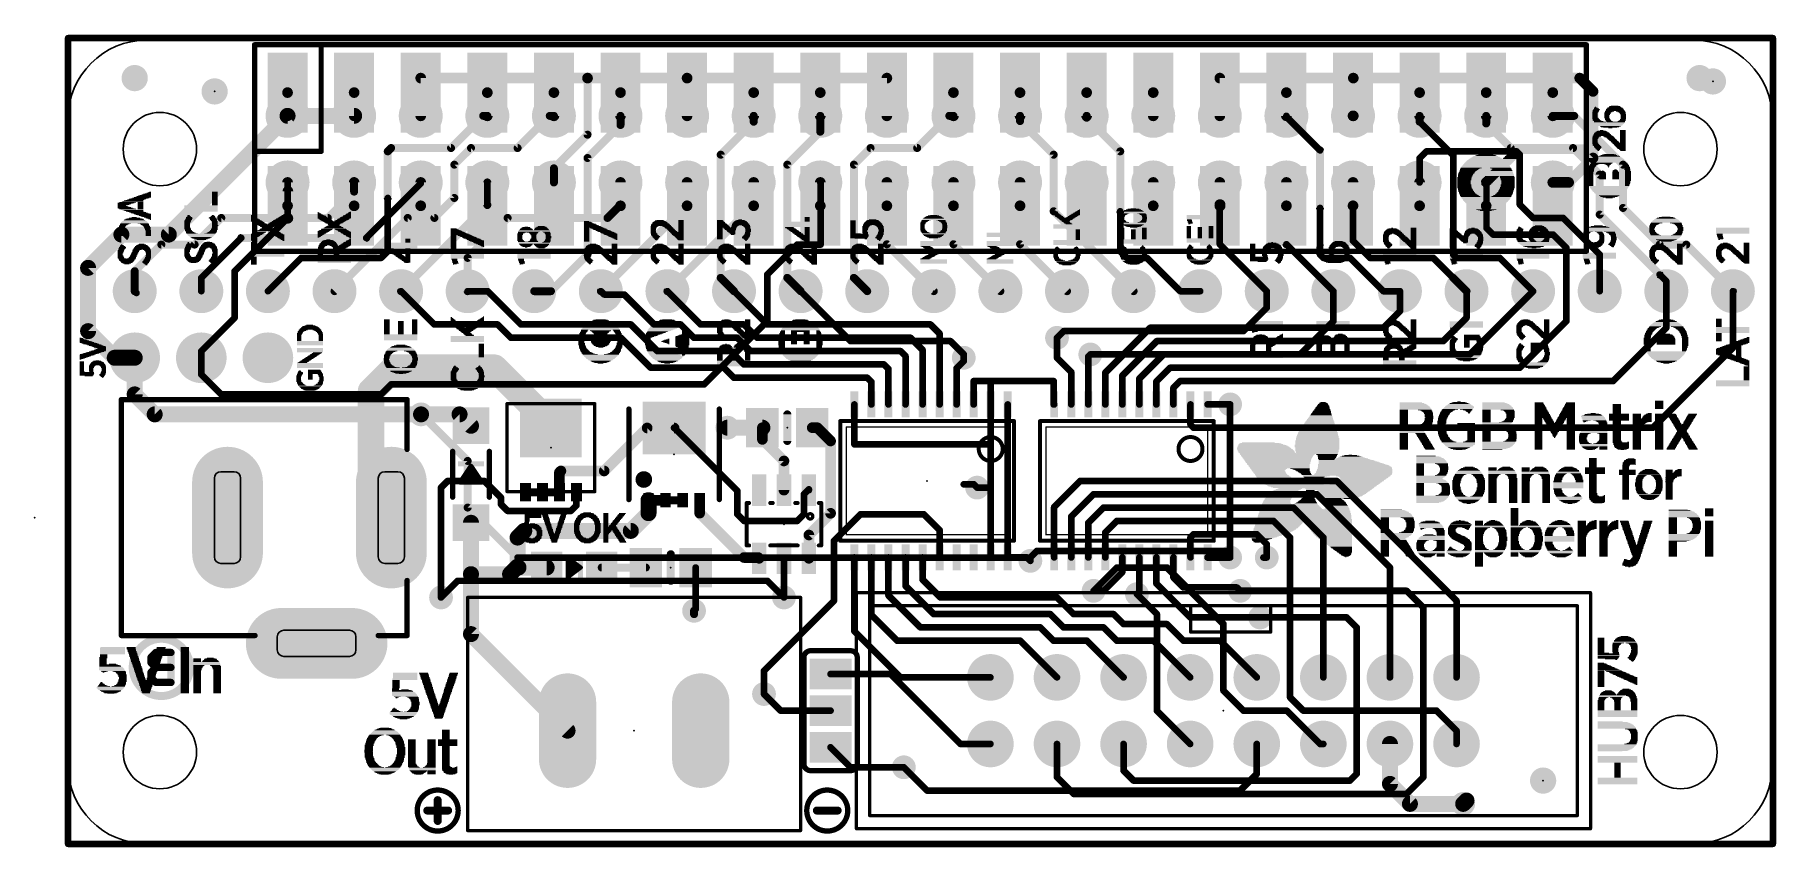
# Model space of a CAD drawing. Extents: x -1.3 to 65.2, y -0.1 to 30.9.
import ezdxf

# ---------------------------------------------------------------- set-up
doc = ezdxf.new("R2010")
doc.units = 0
for name, color, linetype in [('1', 12, 'CONTINUOUS'), ('16', 132, 'CONTINUOUS'), ('17', 110, 'CONTINUOUS'), ('18', 110, 'CONTINUOUS'), ('20', 40, 'CONTINUOUS'), ('200', 40, 'CONTINUOUS'), ('21', 40, 'CONTINUOUS'), ('22', 6, 'CONTINUOUS'), ('23', 53, 'CONTINUOUS'), ('24', 53, 'CONTINUOUS')]:
    doc.layers.add(name, color=color, linetype=linetype)

# ---------------------------------------------------------------- blocks, each defined once
blk = doc.blocks.new('ROUNDP')
at = {"const_width": 0.5}
blk.add_lwpolyline([(0, -0.25, 1), (0, 0.25, 1), (0, -0.25)], format="xyb", dxfattribs=at)
blk = doc.blocks.new('RECT')
blk.add_solid([(-0.5, -0.5), (0.5, -0.5), (-0.5, 0.5), (0.5, 0.5)])
blk = doc.blocks.new('PIE')
at = {"const_width": 0.5}
blk.add_lwpolyline([(0, -0.25, 1), (0, 0.25, 1), (0, -0.25)], format="xyb", dxfattribs=at)
blk = doc.blocks.new('LONGP100')
at = {"const_width": 1}
blk.add_lwpolyline([(-0.5, 0), (0.5, 0)], dxfattribs=at)
at = {"const_width": 0.5}
for points in [[(-0.5, 0.25, 1), (-0.5, -0.25)], [(0.5, -0.25, 1), (0.5, 0.25)]]:
    blk.add_lwpolyline(points, format="xyb", dxfattribs=at)
blk = doc.blocks.new('ROUNDV')
at = {"const_width": 0.5}
blk.add_lwpolyline([(0, -0.25, 1), (0, 0.25, 1), (0, -0.25)], format="xyb", dxfattribs=at)

msp = doc.modelspace()

# ---------------------------------------------------------------- linework, layer by layer
at = {"layer": '1'}
for points, const_width in [([(13.45, 27.77), (13.45, 29.21)], 0.4064), ([(13.45, 29.21), (19.812, 29.21)], 0.4064), ([(19.812, 29.21), (23.61, 29.21)], 0.4064), ([(19.812, 27.051), (19.812, 29.21)], 0.3048), ([(23.61, 27.77), (23.61, 29.21)], 0.4064), ([(23.61, 29.21), (31.23, 29.21)], 0.4064), ([(31.23, 29.21), (31.23, 27.77)], 0.4064), ([(43.93, 27.77), (43.93, 29.21)], 0.4064), ([(43.93, 29.21), (49.022, 29.21)], 0.4064), ([(49.022, 29.21), (49.022, 27.77)], 0.4064), ([(57.658, 29.21), (49.022, 29.21)], 0.4064), ([(58.166, 28.702), (57.658, 29.21)], 0.4064), ([(58.166, 26.162), (58.166, 28.702)], 0.4064), ([(17.145, 26.543), (18.372, 27.77)], 0.3048), ([(18.372, 27.77), (18.53, 27.77)], 0.3048), ([(28.69, 27.166), (28.69, 27.77)], 0.3048), ([(32.385, 26.543), (33.612, 27.77)], 0.3048), ([(33.612, 27.77), (33.77, 27.77)], 0.3048), ([(36.31, 27.571), (36.31, 27.77)], 0.3048), ([(38.85, 27.77), (38.85, 27.698)], 0.3048), ([(49.022, 27.77), (49.01, 27.77)], 0.4064), ([(27.432, 25.908), (28.69, 27.166)], 0.3048), ([(37.592, 26.289), (36.31, 27.571)], 0.3048), ([(38.85, 27.698), (40.132, 26.416)], 0.3048), ([(14.732, 25.908), (15.367, 26.543)], 0.3048), ([(15.367, 26.543), (17.145, 26.543)], 0.3048), ([(18.53, 25.769), (19.812, 27.051)], 0.3048), ([(29.972, 25.908), (30.607, 26.543)], 0.3048), ([(30.607, 26.543), (32.385, 26.543)], 0.3048), ([(14.732, 24.638), (14.732, 25.908)], 0.3048), ([(18.53, 25.23), (18.53, 25.769)], 0.3048), ([(27.432, 21.59), (27.432, 25.908)], 0.3048), ([(29.972, 21.59), (29.972, 25.908)], 0.3048), ([(37.592, 24.13), (37.592, 26.289)], 0.3048), ([(40.132, 26.416), (40.132, 24.13)], 0.3048), ([(51.816, 26.416), (51.55, 26.15)], 0.254), ([(51.55, 26.15), (51.55, 25.23)], 0.254), ([(55.245, 26.416), (51.816, 26.416)], 0.254), ([(55.372, 26.289), (55.245, 26.416)], 0.254), ([(55.372, 24.384), (55.372, 26.289)], 0.254), ([(57.234, 25.23), (58.166, 26.162)], 0.4064), ([(10.91, 24.88), (10.91, 25.23)], 0.3048), ([(11.369, 23.114), (13.45, 25.195)], 0.254), ([(13.45, 25.195), (13.45, 25.23)], 0.254), ([(15.99, 24.372), (15.99, 25.23)], 0.3048), ([(21.07, 24.372), (21.07, 25.23)], 0.3048), ([(23.61, 24.372), (23.61, 25.23)], 0.3048), ([(26.15, 24.372), (26.15, 25.23)], 0.3048), ([(31.23, 22.872), (31.23, 25.23)], 0.3048), ([(33.77, 22.872), (33.77, 25.23)], 0.3048), ([(36.31, 22.872), (36.31, 25.23)], 0.3048), ([(54.102, 25.218), (54.09, 25.23)], 0.254), ([(54.102, 23.495), (54.102, 25.218)], 0.254), ([(56.63, 25.23), (57.234, 25.23)], 0.4064), ([(9.906, 23.876), (10.91, 24.88)], 0.3048), ([(13.97, 23.876), (14.732, 24.638)], 0.3048), ([(4.826, 22.86), (5.842, 23.876)], 0.3048), ([(5.842, 23.876), (9.906, 23.876)], 0.3048), ([(10.16, 21.082), (12.954, 23.876)], 0.3048), ([(12.7, 21.082), (15.99, 24.372)], 0.3048), ([(12.954, 23.876), (13.97, 23.876)], 0.3048), ([(15.24, 22.352), (16.764, 23.876)], 0.3048), ([(16.764, 23.876), (20.574, 23.876)], 0.3048), ([(20.32, 21.082), (23.61, 24.372)], 0.3048), ([(20.574, 23.876), (21.07, 24.372)], 0.3048), ([(22.86, 21.082), (26.15, 24.372)], 0.3048), ([(40.64, 21.082), (37.592, 24.13)], 0.3048), ([(40.132, 24.13), (40.132, 22.606)], 0.254), ([(55.88, 23.876), (55.372, 24.384)], 0.254), ([(57.023, 23.876), (55.88, 23.876)], 0.254), ([(58.42, 22.479), (57.023, 23.876)], 0.254), ([(6.604, 23.114), (11.369, 23.114)], 0.3048), ([(54.356, 23.241), (54.102, 23.495)], 0.254), ([(56.642, 23.241), (54.356, 23.241)], 0.254), ([(57.15, 22.733), (56.642, 23.241)], 0.254), ([(2.54, 21.844), (3.556, 22.86)], 0.3048), ([(3.556, 22.86), (4.826, 22.86)], 0.3048), ([(6.604, 23.114), (5.08, 21.59)], 0.254), ([(33.02, 21.082), (31.23, 22.872)], 0.3048), ([(35.56, 21.082), (33.77, 22.872)], 0.3048), ([(38.1, 21.082), (36.31, 22.872)], 0.3048), ([(40.132, 22.606), (40.386, 22.352)], 0.254), ([(57.15, 19.939), (57.15, 22.733)], 0.254), ([(58.42, 21.082), (58.42, 22.479)], 0.254), ([(2.54, 21.082), (2.54, 21.844)], 0.3048), ([(15.24, 21.082), (15.24, 22.352)], 0.3048), ([(40.386, 22.352), (41.148, 22.352)], 0.254), ([(41.148, 22.352), (42.418, 21.082)], 0.254), ([(5.08, 21.59), (5.08, 21.082)], 0.254), ([(27.94, 21.082), (27.432, 21.59)], 0.3048), ([(30.48, 21.082), (29.972, 21.59)], 0.3048), ([(2.607, 21.015), (2.54, 21.082)], 0.254), ([(12.7, 21.082), (13.97, 19.812)], 0.254), ([(16.002, 21.082), (15.24, 21.082)], 0.254), ([(17.272, 19.812), (16.002, 21.082)], 0.254), ([(20.447, 20.955), (20.32, 21.082)], 0.254), ([(21.209, 20.955), (20.447, 20.955)], 0.254), ([(22.352, 19.812), (21.209, 20.955)], 0.254), ([(24.13, 19.812), (22.86, 21.082)], 0.254), ([(26.67, 19.812), (25.4, 21.082)], 0.254), ([(42.418, 21.082), (43.18, 21.082)], 0.254), ([(50.8, 20.32), (50.8, 21.082)], 0.254), ([(53.34, 20.066), (53.34, 21.082)], 0.254), ([(53.467, 18.669), (55.88, 21.082)], 0.254), ([(60.96, 19.685), (60.96, 21.082)], 0.254), ([(63.5, 18.923), (63.5, 21.082)], 0.254), ([(13.97, 19.812), (16.383, 19.812)], 0.254), ([(16.383, 19.812), (16.891, 19.304)], 0.254), ([(21.463, 19.812), (17.272, 19.812)], 0.254), ([(22.479, 18.796), (21.463, 19.812)], 0.254), ([(23.368, 19.812), (22.352, 19.812)], 0.254), ([(23.876, 19.304), (23.368, 19.812)], 0.254), ([(25.781, 19.812), (24.13, 19.812)], 0.254), ([(26.289, 19.304), (25.781, 19.812)], 0.254), ([(32.893, 19.812), (26.67, 19.812)], 0.254), ([(33.241, 19.464), (32.893, 19.812)], 0.254), ([(50.165, 19.685), (50.8, 20.32)], 0.254), ([(52.451, 19.177), (53.34, 20.066)], 0.254), ([(55.372, 18.161), (57.15, 19.939)], 0.254), ([(16.891, 19.304), (21.082, 19.304)], 0.254), ([(22.225, 18.161), (21.082, 19.304)], 0.254), ([(25.527, 19.304), (23.876, 19.304)], 0.254), ([(26.035, 18.796), (25.527, 19.304)], 0.254), ([(32.131, 19.304), (26.289, 19.304)], 0.254), ([(32.591, 18.844), (32.131, 19.304)], 0.254), ([(33.241, 16.7608), (33.241, 19.464)], 0.254), ([(37.719, 18.542), (37.719, 19.304)], 0.254), ([(39.561, 17.971), (41.275, 19.685)], 0.254), ([(40.211, 17.859), (41.529, 19.177)], 0.254), ([(41.275, 19.685), (50.165, 19.685)], 0.254), ([(41.529, 19.177), (52.451, 19.177)], 0.254), ([(58.928, 17.653), (60.96, 19.685)], 0.254), ([(12.446, 18.161), (11.557, 17.272)], 1.016), ([(12.446, 18.161), (16.256, 18.161)], 1.016), ([(16.256, 18.161), (18.415, 16.002)], 1.016), ([(25.273, 18.796), (22.479, 18.796)], 0.254), ([(25.781, 18.288), (25.273, 18.796)], 0.254), ([(31.75, 18.796), (26.035, 18.796)], 0.254), ([(31.941, 18.605), (31.75, 18.796)], 0.254), ([(31.941, 16.7608), (31.941, 18.605)], 0.254), ([(32.591, 16.7608), (32.591, 18.844)], 0.254), ([(34.163, 18.542), (34.163, 18.415)], 0.254), ([(38.261, 18), (37.719, 18.542)], 0.254), ([(38.911, 18.591), (38.989, 18.669)], 0.254), ([(38.911, 16.7608), (38.911, 18.591)], 0.254), ([(40.861, 17.747), (41.783, 18.669)], 0.254), ([(41.783, 18.669), (53.467, 18.669)], 0.254), ([(60.452, 15.875), (63.5, 18.923)], 0.254), ([(25.019, 18.161), (22.225, 18.161)], 0.254), ([(25.4, 17.78), (25.019, 18.161)], 0.254), ([(31.115, 18.288), (25.781, 18.288)], 0.254), ([(31.291, 18.112), (31.115, 18.288)], 0.254), ([(31.291, 16.7608), (31.291, 18.112)], 0.254), ([(34.163, 18.415), (33.891, 18.143)], 0.254), ([(33.891, 18.143), (33.891, 16.7608)], 0.254), ([(38.261, 16.7608), (38.261, 18)], 0.254), ([(39.561, 16.7608), (39.561, 17.971)], 0.254), ([(40.211, 16.7608), (40.211, 17.859)], 0.254), ([(41.511, 17.635), (42.037, 18.161)], 0.254), ([(42.037, 18.161), (55.372, 18.161)], 0.254), ([(11.557, 17.272), (11.557, 13.219)], 1.016), ([(30.48, 17.78), (25.4, 17.78)], 0.254), ([(30.641, 17.619), (30.48, 17.78)], 0.254), ([(30.641, 16.7608), (30.641, 17.619)], 0.254), ([(34.544, 17.653), (34.544, 16.7608)], 0.254), ([(35.191, 17.653), (34.544, 17.653)], 0.254), ([(35.191, 16.7608), (35.191, 17.653)], 0.254), ([(35.191, 17.653), (37.592, 17.653)], 0.254), ([(37.592, 17.653), (37.592, 16.7608)], 0.254), ([(40.861, 16.7608), (40.861, 17.747)], 0.254), ([(41.511, 16.7608), (41.511, 17.635)], 0.254), ([(42.161, 17.396), (42.418, 17.653)], 0.254), ([(42.161, 16.7608), (42.161, 17.396)], 0.254), ([(42.418, 17.653), (58.928, 17.653)], 0.254), ([(14.931, 16.383), (13.462, 16.383)], 0.6096), ([(15.367, 15.947), (14.931, 16.383)], 0.6096), ([(29.991, 16.7608), (29.991, 15.24)], 0.254), ([(34.544, 16.7608), (34.541, 16.7608)], 0.254), ([(35.191, 15.24), (35.191, 16.7608)], 0.254), ([(35.841, 16.7608), (35.841, 10.9252)], 0.254), ([(37.592, 16.7608), (37.611, 16.7608)], 0.254), ([(42.811, 16.7608), (42.811, 15.99)], 0.254), ([(43.461, 16.7608), (43.4642, 16.764)], 0.254), ([(43.4642, 16.764), (44.323, 16.764)], 0.254), ([(18.415, 16.002), (18.415, 15.863)], 1.016), ([(22.087, 15.864), (20.447, 14.224)], 0.4064), ([(23.114, 15.864), (22.087, 15.864)], 0.4064), ([(23.114, 15.864), (23.114, 15.875)], 0.254), ([(25.527, 13.462), (23.114, 15.875)], 0.254), ([(26.482, 15.875), (25.146, 15.875)], 0.6096), ([(26.482, 15.428), (26.482, 15.875)], 0.4064), ([(28.575, 15.875), (28.382, 15.875)], 0.4064), ([(29.083, 15.367), (28.575, 15.875)], 0.4064), ([(42.811, 15.99), (42.926, 15.875)], 0.254), ([(42.926, 15.875), (60.452, 15.875)], 0.254), ([(27.305, 14.605), (26.482, 15.428)], 0.4064), ([(29.083, 15.367), (29.083, 12.609)], 0.4064), ([(29.991, 15.24), (35.191, 15.24)], 0.254), ([(35.191, 13.5049), (35.191, 15.24)], 0.254), ([(27.305, 13.492), (27.305, 14.605)], 0.4064), ([(14.478, 13.843), (14.224, 13.589)], 0.254), ([(15.875, 13.843), (14.478, 13.843)], 0.254), ([(16.51, 13.208), (15.875, 13.843)], 0.254), ([(18.796, 14.224), (18.74, 14.168)], 0.4064), ([(18.74, 14.168), (18.74, 13.413)], 0.4064), ([(20.447, 14.224), (18.796, 14.224)], 0.4064), ([(37.611, 12.846), (38.608, 13.843)], 0.254), ([(38.608, 13.843), (48.387, 13.843)], 0.254), ([(48.387, 13.843), (52.959, 9.271)], 0.254), ([(11.557, 13.219), (12.33, 12.446)], 1.016), ([(14.224, 13.589), (14.224, 9.398)], 0.254), ([(16.51, 12.954), (16.51, 13.208)], 0.254), ([(17.44, 13.413), (18.09, 13.413)], 0.3048), ([(18.09, 13.413), (18.74, 13.413)], 0.3048), ([(19.39, 12.913), (19.39, 13.413)], 0.254), ([(22.139, 13.109), (22.139, 12.614)], 0.6096), ([(22.139, 13.109), (22.789, 13.109)], 0.4064), ([(24.089, 13.109), (24.089, 12.614)], 0.4064), ([(25.527, 12.573), (25.527, 13.462)], 0.254), ([(28.067, 13.335), (28.255, 13.523)], 0.254), ([(28.067, 13.335), (28.067, 12.573)], 0.254), ([(28.255, 13.523), (28.255, 13.492)], 0.254), ([(35.1069, 13.589), (34.671, 13.589)], 0.254), ([(35.191, 13.5049), (35.1069, 13.589)], 0.254), ([(35.191, 10.9252), (35.191, 13.5049)], 0.254), ([(38.261, 12.48), (39.116, 13.335)], 0.254), ([(39.116, 13.335), (47.625, 13.335)], 0.254), ([(47.625, 13.335), (50.419, 10.541)], 0.254), ([(16.764, 12.7), (16.51, 12.954)], 0.254), ([(19.177, 12.7), (16.764, 12.7)], 0.254), ([(19.177, 12.7), (19.39, 12.913)], 0.254), ([(22.139, 12.614), (21.463, 11.938)], 0.6096), ([(22.789, 13.109), (23.439, 13.109)], 0.3048), ([(24.089, 12.614), (25.781, 10.922)], 0.4064), ([(25.781, 12.319), (25.527, 12.573)], 0.254), ([(28.067, 12.573), (27.813, 12.319)], 0.254), ([(29.083, 12.609), (28.255, 11.781)], 0.4064), ([(30.226, 12.573), (29.21, 11.557)], 0.254), ([(32.639, 12.573), (30.226, 12.573)], 0.254), ([(33.241, 11.971), (32.639, 12.573)], 0.254), ([(37.611, 10.9252), (37.611, 12.846)], 0.254), ([(38.911, 12.241), (39.497, 12.827)], 0.254), ([(39.497, 12.827), (46.736, 12.827)], 0.254), ([(46.736, 12.827), (47.879, 11.684)], 0.254), ([(15.367, 12.247), (15.367, 10.287)], 0.6096), ([(17.399, 11.938), (17.145, 11.684)], 0.6096), ([(17.145, 11.684), (17.145, 10.575)], 0.6096), ([(21.463, 11.938), (17.399, 11.938)], 0.6096), ([(27.813, 12.319), (25.781, 12.319)], 0.254), ([(28.255, 11.781), (28.255, 10.892)], 0.4064), ([(33.241, 10.9252), (33.241, 11.971)], 0.254), ([(38.261, 10.9252), (38.261, 12.48)], 0.254), ([(38.911, 10.9252), (38.911, 12.241)], 0.254), ([(39.561, 11.875), (40.005, 12.319)], 0.254), ([(39.561, 10.9252), (39.561, 11.875)], 0.254), ([(40.005, 12.319), (45.974, 12.319)], 0.254), ([(45.974, 12.319), (46.609, 11.684)], 0.254), ([(29.21, 11.557), (29.21, 9.271)], 0.254), ([(42.811, 11.696), (42.926, 11.811)], 0.254), ([(42.811, 10.9252), (42.811, 11.696)], 0.254), ([(42.926, 11.811), (45.339, 11.811)], 0.254), ([(45.339, 11.811), (45.72, 11.43)], 0.254), ([(45.72, 11.43), (45.72, 10.922)], 0.254), ([(46.609, 11.684), (46.609, 5.588)], 0.254), ([(47.879, 11.684), (47.879, 6.35)], 0.254), ([(16.857, 10.287), (17.145, 10.575)], 0.6096), ([(17.179, 10.541), (17.145, 10.575)], 0.6096), ([(18.254, 10.541), (17.179, 10.541)], 0.6096), ([(20.354, 10.541), (22.037, 10.541)], 0.3048), ([(23.937, 10.541), (23.937, 8.951)], 0.254), ([(25.781, 10.922), (26.325, 10.922)], 0.4064), ([(26.325, 10.922), (26.355, 10.892)], 0.4064), ([(27.305, 9.398), (27.305, 10.892)], 0.254), ([(29.991, 10.9252), (29.991, 8.109)], 0.254), ([(30.641, 10.9252), (30.641, 8.729)], 0.254), ([(31.291, 10.9252), (31.291, 9.476)], 0.254), ([(31.941, 10.9252), (31.941, 9.842)], 0.254), ([(32.591, 10.9252), (32.591, 10.081)], 0.254), ([(36.5728, 10.9252), (35.841, 10.9252)], 0.254), ([(36.703, 10.795), (36.5728, 10.9252)], 0.254), ([(40.211, 10.9252), (40.211, 10.366)], 0.254), ([(40.861, 10.9252), (40.861, 9.619)], 0.254), ([(41.511, 10.9252), (41.511, 9.924)], 0.254), ([(42.161, 10.9252), (42.161, 10.163)], 0.254), ([(43.461, 10.9252), (43.461, 10.922)], 0.254), ([(43.461, 10.922), (44.323, 10.922)], 0.254), ([(50.419, 10.541), (50.419, 6.35)], 0.254), ([(15.367, 10.287), (15.367, 8.001)], 0.6096), ([(15.367, 10.287), (16.857, 10.287)], 0.6096), ([(31.941, 9.842), (33.02, 8.763)], 0.254), ([(32.591, 10.081), (33.274, 9.398)], 0.254), ([(40.211, 10.366), (39.497, 9.652)], 0.254), ([(41.511, 9.924), (42.799, 8.636)], 0.254), ([(42.161, 10.163), (42.545, 9.779)], 0.254), ([(29.21, 9.271), (26.543, 6.604)], 0.254), ([(31.291, 9.476), (32.512, 8.255)], 0.254), ([(33.274, 9.398), (37.719, 9.398)], 0.254), ([(37.719, 9.398), (38.354, 8.763)], 0.254), ([(39.497, 9.652), (39.116, 9.652)], 0.254), ([(40.861, 9.619), (40.767, 9.525)], 0.254), ([(42.545, 9.779), (44.577, 9.779)], 0.254), ([(44.577, 9.779), (44.704, 9.652)], 0.254), ([(52.959, 9.271), (52.959, 6.35)], 0.254), ([(23.937, 8.951), (23.876, 8.89)], 0.254), ([(30.641, 8.729), (31.623, 7.747)], 0.254), ([(33.02, 8.763), (37.465, 8.763)], 0.254), ([(37.465, 8.763), (37.973, 8.255)], 0.254), ([(38.354, 8.763), (39.878, 8.763)], 0.254), ([(39.878, 8.763), (40.259, 8.382)], 0.254), ([(42.799, 8.636), (45.466, 8.636)], 0.254), ([(15.367, 8.001), (19.05, 4.318)], 0.6096), ([(29.991, 8.109), (31.75, 6.35)], 0.254), ([(32.512, 8.255), (37.084, 8.255)], 0.254), ([(37.084, 8.255), (37.592, 7.747)], 0.254), ([(37.973, 8.255), (39.497, 8.255)], 0.254), ([(39.497, 8.255), (40.005, 7.747)], 0.254), ([(40.259, 8.382), (41.91, 8.382)], 0.254), ([(41.91, 8.382), (42.545, 7.747)], 0.254), ([(31.623, 7.747), (36.322, 7.747)], 0.254), ([(36.322, 7.747), (37.719, 6.35)], 0.254), ([(37.592, 7.747), (38.862, 7.747)], 0.254), ([(38.862, 7.747), (40.259, 6.35)], 0.254), ([(40.005, 7.747), (41.402, 7.747)], 0.254), ([(41.402, 7.747), (42.799, 6.35)], 0.254), ([(42.545, 7.747), (43.942, 7.747)], 0.254), ([(43.942, 7.747), (45.339, 6.35)], 0.254), ([(26.543, 6.604), (26.543, 5.715)], 0.254), ([(31.75, 6.35), (35.179, 6.35)], 0.254), ([(46.609, 5.588), (47.117, 5.08)], 0.254), ([(47.117, 5.08), (52.197, 5.08)], 0.254), ([(52.197, 5.08), (52.959, 4.318)], 0.254), ([(50.419, 3.81), (50.419, 2.286)], 0.6096), ([(52.959, 4.318), (52.959, 3.81)], 0.254), ([(45.339, 2.667), (45.339, 3.81)], 0.254), ([(32.766, 2.032), (31.877, 2.921)], 0.254), ([(44.704, 2.032), (45.339, 2.667)], 0.254), ([(44.704, 2.032), (32.766, 2.032)], 0.254), ([(50.419, 2.286), (51.181, 1.524)], 0.6096), ([(51.181, 1.524), (53.213, 1.524)], 0.6096)]:
    msp.add_lwpolyline(points, dxfattribs=dict(at, const_width=const_width))
for points, const_width in [([(13.5516, 29.21, 1), (13.3484, 29.21)], 0.2032), ([(13.45, 29.3116, 1), (13.45, 29.1084)], 0.2032), ([(19.812, 29.3116, 1), (19.812, 29.1084)], 0.2032), ([(19.8882, 29.21, 1), (19.7358, 29.21)], 0.1524), ([(19.812, 29.1084, 1), (19.812, 29.3116)], 0.2032), ([(23.7116, 29.21, 1), (23.5084, 29.21)], 0.2032), ([(23.61, 29.3116, 1), (23.61, 29.1084)], 0.2032), ([(23.61, 29.1084, 1), (23.61, 29.3116)], 0.2032), ([(31.3316, 29.21, 1), (31.1284, 29.21)], 0.2032), ([(31.23, 29.1084, 1), (31.23, 29.3116)], 0.2032), ([(44.0316, 29.21, 1), (43.8284, 29.21)], 0.2032), ([(43.93, 29.3116, 1), (43.93, 29.1084)], 0.2032), ([(49.1236, 29.21, 1), (48.9204, 29.21)], 0.2032), ([(49.022, 29.3116, 1), (49.022, 29.1084)], 0.2032), ([(49.022, 29.1084, 1), (49.022, 29.3116)], 0.2032), ([(57.7298, 29.2818, 1), (57.5862, 29.1382)], 0.2032), ([(57.658, 29.1084, 1), (57.658, 29.3116)], 0.2032), ([(58.2676, 28.702, 1), (58.0644, 28.702)], 0.2032), ([(58.0942, 28.6302, 1), (58.2378, 28.7738)], 0.2032), ([(18.372, 27.8462, 1), (18.372, 27.6938)], 0.1524), ([(18.4259, 27.7161, 1), (18.3181, 27.8239)], 0.1524), ([(18.53, 27.6938, 1), (18.53, 27.8462)], 0.1524), ([(28.7662, 27.77, 1), (28.6138, 27.77)], 0.1524), ([(33.612, 27.8462, 1), (33.612, 27.6938)], 0.1524), ([(33.6659, 27.7161, 1), (33.5581, 27.8239)], 0.1524), ([(33.77, 27.6938, 1), (33.77, 27.8462)], 0.1524), ([(36.3862, 27.77, 1), (36.2338, 27.77)], 0.1524), ([(38.9262, 27.77, 1), (38.7738, 27.77)], 0.1524), ([(49.01, 27.8716, 1), (49.01, 27.6684)], 0.2032), ([(49.022, 27.6684, 1), (49.022, 27.8716)], 0.2032), ([(13.3484, 27.77, 1), (13.5516, 27.77)], 0.2032), ([(23.5084, 27.77, 1), (23.7116, 27.77)], 0.2032), ([(28.6138, 27.166, 1), (28.7662, 27.166)], 0.1524), ([(28.7439, 27.1121, 1), (28.6361, 27.2199)], 0.1524), ([(31.1284, 27.77, 1), (31.3316, 27.77)], 0.2032), ([(36.3639, 27.6249, 1), (36.2561, 27.5171)], 0.1524), ([(36.2338, 27.571, 1), (36.3862, 27.571)], 0.1524), ([(38.9039, 27.7519, 1), (38.7961, 27.6441)], 0.1524), ([(38.7738, 27.698, 1), (38.9262, 27.698)], 0.1524), ([(43.8284, 27.77, 1), (44.0316, 27.77)], 0.2032), ([(48.9204, 27.77, 1), (49.1236, 27.77)], 0.2032), ([(15.367, 26.6192, 1), (15.367, 26.4668)], 0.1524), ([(15.4209, 26.4891, 1), (15.3131, 26.5969)], 0.1524), ([(17.0911, 26.5969, 1), (17.1989, 26.4891)], 0.1524), ([(17.145, 26.4668, 1), (17.145, 26.6192)], 0.1524), ([(19.7358, 27.051, 1), (19.8882, 27.051)], 0.1524), ([(19.8659, 26.9971, 1), (19.7581, 27.1049)], 0.1524), ([(30.607, 26.6192, 1), (30.607, 26.4668)], 0.1524), ([(30.6609, 26.4891, 1), (30.5531, 26.5969)], 0.1524), ([(32.3311, 26.5969, 1), (32.4389, 26.4891)], 0.1524), ([(32.385, 26.4668, 1), (32.385, 26.6192)], 0.1524), ([(14.8082, 25.908, 1), (14.6558, 25.908)], 0.1524), ([(14.6781, 25.9619, 1), (14.7859, 25.8541)], 0.1524), ([(18.6062, 25.769, 1), (18.4538, 25.769)], 0.1524), ([(27.5082, 25.908, 1), (27.3558, 25.908)], 0.1524), ([(27.3781, 25.9619, 1), (27.4859, 25.8541)], 0.1524), ([(30.0482, 25.908, 1), (29.8958, 25.908)], 0.1524), ([(29.9181, 25.9619, 1), (30.0259, 25.8541)], 0.1524), ([(37.6682, 26.289, 1), (37.5158, 26.289)], 0.1524), ([(37.5381, 26.2351, 1), (37.6459, 26.3429)], 0.1524), ([(40.2082, 26.416, 1), (40.0558, 26.416)], 0.1524), ([(40.0781, 26.3621, 1), (40.1859, 26.4699)], 0.1524), ([(51.6135, 26.15, 1), (51.4865, 26.15)], 0.127), ([(51.5051, 26.1949, 1), (51.5949, 26.1051)], 0.127), ([(51.816, 26.4795, 1), (51.816, 26.3525)], 0.127), ([(51.8609, 26.3711, 1), (51.7711, 26.4609)], 0.127), ([(55.2899, 26.4609, 1), (55.2001, 26.3711)], 0.127), ([(55.245, 26.3525, 1), (55.245, 26.4795)], 0.127), ([(55.4355, 26.289, 1), (55.3085, 26.289)], 0.127), ([(55.3271, 26.2441, 1), (55.4169, 26.3339)], 0.127), ([(58.0644, 26.162, 1), (58.2676, 26.162)], 0.2032), ([(58.2378, 26.0902, 1), (58.0942, 26.2338)], 0.2032), ([(10.9862, 25.23, 1), (10.8338, 25.23)], 0.1524), ([(13.5135, 25.23, 1), (13.3865, 25.23)], 0.127), ([(13.3865, 25.195, 1), (13.5135, 25.195)], 0.127), ([(13.4949, 25.1501, 1), (13.4051, 25.2399)], 0.127), ([(16.0662, 25.23, 1), (15.9138, 25.23)], 0.1524), ([(18.4761, 25.8229, 1), (18.5839, 25.7151)], 0.1524), ([(18.4538, 25.23, 1), (18.6062, 25.23)], 0.1524), ([(21.1462, 25.23, 1), (20.9938, 25.23)], 0.1524), ([(23.6862, 25.23, 1), (23.5338, 25.23)], 0.1524), ([(26.2262, 25.23, 1), (26.0738, 25.23)], 0.1524), ([(31.3062, 25.23, 1), (31.1538, 25.23)], 0.1524), ([(33.8462, 25.23, 1), (33.6938, 25.23)], 0.1524), ([(36.3862, 25.23, 1), (36.2338, 25.23)], 0.1524), ([(51.4865, 25.23, 1), (51.6135, 25.23)], 0.127), ([(54.1349, 25.2749, 1), (54.0451, 25.1851)], 0.127), ([(54.1655, 25.218, 1), (54.0385, 25.218)], 0.127), ([(54.0571, 25.1731, 1), (54.1469, 25.2629)], 0.127), ([(56.63, 25.3316, 1), (56.63, 25.1284)], 0.2032), ([(57.1622, 25.3018, 1), (57.3058, 25.1582)], 0.2032), ([(57.234, 25.1284, 1), (57.234, 25.3316)], 0.2032), ([(10.8338, 24.88, 1), (10.9862, 24.88)], 0.1524), ([(10.9639, 24.8261, 1), (10.8561, 24.9339)], 0.1524), ([(14.6558, 24.638, 1), (14.8082, 24.638)], 0.1524), ([(14.7859, 24.5841, 1), (14.6781, 24.6919)], 0.1524), ([(5.842, 23.9522, 1), (5.842, 23.7998)], 0.1524), ([(5.8959, 23.8221, 1), (5.7881, 23.9299)], 0.1524), ([(9.8521, 23.9299, 1), (9.9599, 23.8221)], 0.1524), ([(9.906, 23.7998, 1), (9.906, 23.9522)], 0.1524), ([(12.954, 23.9522, 1), (12.954, 23.7998)], 0.1524), ([(13.0079, 23.8221, 1), (12.9001, 23.9299)], 0.1524), ([(13.9161, 23.9299, 1), (14.0239, 23.8221)], 0.1524), ([(13.97, 23.7998, 1), (13.97, 23.9522)], 0.1524), ([(15.9138, 24.372, 1), (16.0662, 24.372)], 0.1524), ([(16.0439, 24.3181, 1), (15.9361, 24.4259)], 0.1524), ([(16.764, 23.9522, 1), (16.764, 23.7998)], 0.1524), ([(16.8179, 23.8221, 1), (16.7101, 23.9299)], 0.1524), ([(20.5201, 23.9299, 1), (20.6279, 23.8221)], 0.1524), ([(20.574, 23.7998, 1), (20.574, 23.9522)], 0.1524), ([(20.9938, 24.372, 1), (21.1462, 24.372)], 0.1524), ([(21.1239, 24.3181, 1), (21.0161, 24.4259)], 0.1524), ([(23.5338, 24.372, 1), (23.6862, 24.372)], 0.1524), ([(23.6639, 24.3181, 1), (23.5561, 24.4259)], 0.1524), ([(26.0738, 24.372, 1), (26.2262, 24.372)], 0.1524), ([(26.2039, 24.3181, 1), (26.0961, 24.4259)], 0.1524), ([(37.6459, 24.1839, 1), (37.5381, 24.0761)], 0.1524), ([(37.5158, 24.13, 1), (37.6682, 24.13)], 0.1524), ([(40.0558, 24.13, 1), (40.2082, 24.13)], 0.1524), ([(40.1955, 24.13, 1), (40.0685, 24.13)], 0.127), ([(55.4169, 24.4289, 1), (55.3271, 24.3391)], 0.127), ([(55.3085, 24.384, 1), (55.4355, 24.384)], 0.127), ([(55.88, 23.9395, 1), (55.88, 23.8125)], 0.127), ([(55.8351, 23.8311, 1), (55.9249, 23.9209)], 0.127), ([(57.0679, 23.9209, 1), (56.9781, 23.8311)], 0.127), ([(57.023, 23.8125, 1), (57.023, 23.9395)], 0.127), ([(6.604, 23.1902, 1), (6.604, 23.0378)], 0.1524), ([(11.369, 23.0378, 1), (11.369, 23.1902)], 0.1524), ([(54.1469, 23.5399, 1), (54.0571, 23.4501)], 0.127), ([(54.0385, 23.495, 1), (54.1655, 23.495)], 0.127), ([(54.356, 23.3045, 1), (54.356, 23.1775)], 0.127), ([(54.3111, 23.1961, 1), (54.4009, 23.2859)], 0.127), ([(56.6869, 23.2859, 1), (56.5971, 23.1961)], 0.127), ([(56.642, 23.1775, 1), (56.642, 23.3045)], 0.127), ([(3.556, 22.9362, 1), (3.556, 22.7838)], 0.1524), ([(3.6099, 22.8061, 1), (3.5021, 22.9139)], 0.1524), ([(4.7721, 22.9139, 1), (4.8799, 22.8061)], 0.1524), ([(4.826, 22.7838, 1), (4.826, 22.9362)], 0.1524), ([(6.6489, 23.0691, 1), (6.5591, 23.1589)], 0.127), ([(11.3241, 23.1589, 1), (11.4139, 23.0691)], 0.127), ([(31.2839, 22.9259, 1), (31.1761, 22.8181)], 0.1524), ([(31.1538, 22.872, 1), (31.3062, 22.872)], 0.1524), ([(33.8239, 22.9259, 1), (33.7161, 22.8181)], 0.1524), ([(33.6938, 22.872, 1), (33.8462, 22.872)], 0.1524), ([(36.3639, 22.9259, 1), (36.2561, 22.8181)], 0.1524), ([(36.2338, 22.872, 1), (36.3862, 22.872)], 0.1524), ([(40.1769, 22.6509, 1), (40.0871, 22.5611)], 0.127), ([(40.0685, 22.606, 1), (40.1955, 22.606)], 0.127), ([(57.2135, 22.733, 1), (57.0865, 22.733)], 0.127), ([(57.1051, 22.6881, 1), (57.1949, 22.7779)], 0.127), ([(58.4835, 22.479, 1), (58.3565, 22.479)], 0.127), ([(58.3751, 22.4341, 1), (58.4649, 22.5239)], 0.127), ([(2.6162, 21.844, 1), (2.4638, 21.844)], 0.1524), ([(2.4861, 21.8979, 1), (2.5939, 21.7901)], 0.1524), ([(15.3162, 22.352, 1), (15.1638, 22.352)], 0.1524), ([(15.1861, 22.4059, 1), (15.2939, 22.2981)], 0.1524), ([(40.386, 22.4155, 1), (40.386, 22.2885)], 0.127), ([(40.3411, 22.3071, 1), (40.4309, 22.3969)], 0.127), ([(41.1929, 22.3969, 1), (41.1031, 22.3071)], 0.127), ([(41.148, 22.2885, 1), (41.148, 22.4155)], 0.127), ([(5.1435, 21.59, 1), (5.0165, 21.59)], 0.127), ([(5.0351, 21.6349, 1), (5.1249, 21.5451)], 0.127), ([(27.4859, 21.6439, 1), (27.3781, 21.5361)], 0.1524), ([(27.3558, 21.59, 1), (27.5082, 21.59)], 0.1524), ([(30.0259, 21.6439, 1), (29.9181, 21.5361)], 0.1524), ([(29.8958, 21.59, 1), (30.0482, 21.59)], 0.1524), ([(2.4638, 21.082, 1), (2.6162, 21.082)], 0.1524), ([(2.5849, 21.1269, 1), (2.4951, 21.0371)], 0.127), ([(2.5621, 20.9701, 1), (2.6519, 21.0599)], 0.127), ([(5.0165, 21.082, 1), (5.1435, 21.082)], 0.127), ([(10.1061, 21.1359, 1), (10.2139, 21.0281)], 0.1524), ([(12.6461, 21.1359, 1), (12.7539, 21.0281)], 0.1524), ([(12.7449, 21.1269, 1), (12.6551, 21.0371)], 0.127), ([(15.1638, 21.082, 1), (15.3162, 21.082)], 0.1524), ([(15.24, 21.1455, 1), (15.24, 21.0185)], 0.127), ([(16.0469, 21.1269, 1), (15.9571, 21.0371)], 0.127), ([(16.002, 21.0185, 1), (16.002, 21.1455)], 0.127), ([(20.2661, 21.1359, 1), (20.3739, 21.0281)], 0.1524), ([(20.3649, 21.1269, 1), (20.2751, 21.0371)], 0.127), ([(20.447, 21.0185, 1), (20.447, 20.8915)], 0.127), ([(20.4021, 20.9101, 1), (20.4919, 20.9999)], 0.127), ([(21.2539, 20.9999, 1), (21.1641, 20.9101)], 0.127), ([(21.209, 20.8915, 1), (21.209, 21.0185)], 0.127), ([(22.8061, 21.1359, 1), (22.9139, 21.0281)], 0.1524), ([(22.9049, 21.1269, 1), (22.8151, 21.0371)], 0.127), ([(25.4449, 21.1269, 1), (25.3551, 21.0371)], 0.127), ([(27.8861, 21.0281, 1), (27.9939, 21.1359)], 0.1524), ([(30.4261, 21.0281, 1), (30.5339, 21.1359)], 0.1524), ([(32.9661, 21.0281, 1), (33.0739, 21.1359)], 0.1524), ([(35.5061, 21.0281, 1), (35.6139, 21.1359)], 0.1524), ([(38.0461, 21.0281, 1), (38.1539, 21.1359)], 0.1524), ([(40.5861, 21.0281, 1), (40.6939, 21.1359)], 0.1524), ([(42.418, 21.1455, 1), (42.418, 21.0185)], 0.127), ([(42.3731, 21.0371, 1), (42.4629, 21.1269)], 0.127), ([(43.18, 21.0185, 1), (43.18, 21.1455)], 0.127), ([(50.8635, 21.082, 1), (50.7365, 21.082)], 0.127), ([(53.4035, 21.082, 1), (53.2765, 21.082)], 0.127), ([(55.9249, 21.0371, 1), (55.8351, 21.1269)], 0.127), ([(58.3565, 21.082, 1), (58.4835, 21.082)], 0.127), ([(61.0235, 21.082, 1), (60.8965, 21.082)], 0.127), ([(63.5635, 21.082, 1), (63.4365, 21.082)], 0.127), ([(13.97, 19.8755, 1), (13.97, 19.7485)], 0.127), ([(16.4279, 19.8569, 1), (16.3381, 19.7671)], 0.127), ([(16.383, 19.7485, 1), (16.383, 19.8755)], 0.127), ([(17.272, 19.8755, 1), (17.272, 19.7485)], 0.127), ([(21.5079, 19.8569, 1), (21.4181, 19.7671)], 0.127), ([(21.463, 19.7485, 1), (21.463, 19.8755)], 0.127), ([(22.352, 19.8755, 1), (22.352, 19.7485)], 0.127), ([(23.4129, 19.8569, 1), (23.3231, 19.7671)], 0.127), ([(23.368, 19.7485, 1), (23.368, 19.8755)], 0.127), ([(24.13, 19.8755, 1), (24.13, 19.7485)], 0.127), ([(25.8259, 19.8569, 1), (25.7361, 19.7671)], 0.127), ([(25.781, 19.7485, 1), (25.781, 19.8755)], 0.127), ([(26.67, 19.8755, 1), (26.67, 19.7485)], 0.127), ([(32.9379, 19.8569, 1), (32.8481, 19.7671)], 0.127), ([(32.893, 19.7485, 1), (32.893, 19.8755)], 0.127), ([(50.7365, 20.32, 1), (50.8635, 20.32)], 0.127), ([(50.8449, 20.2751, 1), (50.7551, 20.3649)], 0.127), ([(53.2765, 20.066, 1), (53.4035, 20.066)], 0.127), ([(53.3849, 20.0211, 1), (53.2951, 20.1109)], 0.127), ([(57.0865, 19.939, 1), (57.2135, 19.939)], 0.127), ([(57.1949, 19.8941, 1), (57.1051, 19.9839)], 0.127), ([(13.9251, 19.7671, 1), (14.0149, 19.8569)], 0.127), ([(16.891, 19.3675, 1), (16.891, 19.2405)], 0.127), ([(16.8461, 19.2591, 1), (16.9359, 19.3489)], 0.127), ([(17.2271, 19.7671, 1), (17.3169, 19.8569)], 0.127), ([(21.1269, 19.3489, 1), (21.0371, 19.2591)], 0.127), ([(21.082, 19.2405, 1), (21.082, 19.3675)], 0.127), ([(22.3071, 19.7671, 1), (22.3969, 19.8569)], 0.127), ([(23.876, 19.3675, 1), (23.876, 19.2405)], 0.127), ([(23.8311, 19.2591, 1), (23.9209, 19.3489)], 0.127), ([(24.0851, 19.7671, 1), (24.1749, 19.8569)], 0.127), ([(25.5719, 19.3489, 1), (25.4821, 19.2591)], 0.127), ([(25.527, 19.2405, 1), (25.527, 19.3675)], 0.127), ([(26.289, 19.3675, 1), (26.289, 19.2405)], 0.127), ([(26.2441, 19.2591, 1), (26.3339, 19.3489)], 0.127), ([(26.6251, 19.7671, 1), (26.7149, 19.8569)], 0.127), ([(32.1759, 19.3489, 1), (32.0861, 19.2591)], 0.127), ([(32.131, 19.2405, 1), (32.131, 19.3675)], 0.127), ([(33.3045, 19.464, 1), (33.1775, 19.464)], 0.127), ([(33.1961, 19.4191, 1), (33.2859, 19.5089)], 0.127), ([(37.7825, 19.304, 1), (37.6555, 19.304)], 0.127), ([(41.275, 19.7485, 1), (41.275, 19.6215)], 0.127), ([(41.3199, 19.6401, 1), (41.2301, 19.7299)], 0.127), ([(41.529, 19.2405, 1), (41.529, 19.1135)], 0.127), ([(41.5739, 19.1321, 1), (41.4841, 19.2219)], 0.127), ([(50.1201, 19.7299, 1), (50.2099, 19.6401)], 0.127), ([(50.165, 19.6215, 1), (50.165, 19.7485)], 0.127), ([(52.4061, 19.2219, 1), (52.4959, 19.1321)], 0.127), ([(52.451, 19.1135, 1), (52.451, 19.2405)], 0.127), ([(60.8965, 19.685, 1), (61.0235, 19.685)], 0.127), ([(61.0049, 19.6401, 1), (60.9151, 19.7299)], 0.127), ([(12.446, 18.415, 1), (12.446, 17.907)], 0.508), ([(12.6256, 17.9814, 1), (12.2664, 18.3406)], 0.508), ([(16.4356, 18.3406, 1), (16.0764, 17.9814)], 0.508), ([(16.256, 17.907, 1), (16.256, 18.415)], 0.508), ([(22.479, 18.8595, 1), (22.479, 18.7325)], 0.127), ([(22.4341, 18.7511, 1), (22.5239, 18.8409)], 0.127), ([(25.3179, 18.8409, 1), (25.2281, 18.7511)], 0.127), ([(25.273, 18.7325, 1), (25.273, 18.8595)], 0.127), ([(26.035, 18.8595, 1), (26.035, 18.7325)], 0.127), ([(25.9901, 18.7511, 1), (26.0799, 18.8409)], 0.127), ([(31.7949, 18.8409, 1), (31.7051, 18.7511)], 0.127), ([(31.75, 18.7325, 1), (31.75, 18.8595)], 0.127), ([(32.0045, 18.605, 1), (31.8775, 18.605)], 0.127), ([(31.8961, 18.5601, 1), (31.9859, 18.6499)], 0.127), ([(32.6545, 18.844, 1), (32.5275, 18.844)], 0.127), ([(32.5461, 18.7991, 1), (32.6359, 18.8889)], 0.127), ([(34.2265, 18.542, 1), (34.0995, 18.542)], 0.127), ([(37.7639, 18.5869, 1), (37.6741, 18.4971)], 0.127), ([(37.6555, 18.542, 1), (37.7825, 18.542)], 0.127), ([(38.9745, 18.591, 1), (38.8475, 18.591)], 0.127), ([(38.8661, 18.6359, 1), (38.9559, 18.5461)], 0.127), ([(39.0339, 18.6241, 1), (38.9441, 18.7139)], 0.127), ([(41.783, 18.7325, 1), (41.783, 18.6055)], 0.127), ([(41.8279, 18.6241, 1), (41.7381, 18.7139)], 0.127), ([(53.4221, 18.7139, 1), (53.5119, 18.6241)], 0.127), ([(53.467, 18.6055, 1), (53.467, 18.7325)], 0.127), ([(63.4365, 18.923, 1), (63.5635, 18.923)], 0.127), ([(63.5449, 18.8781, 1), (63.4551, 18.9679)], 0.127), ([(22.225, 18.2245, 1), (22.225, 18.0975)], 0.127), ([(22.1801, 18.1161, 1), (22.2699, 18.2059)], 0.127), ([(25.0639, 18.2059, 1), (24.9741, 18.1161)], 0.127), ([(25.019, 18.0975, 1), (25.019, 18.2245)], 0.127), ([(25.781, 18.3515, 1), (25.781, 18.2245)], 0.127), ([(25.7361, 18.2431, 1), (25.8259, 18.3329)], 0.127), ([(31.1599, 18.3329, 1), (31.0701, 18.2431)], 0.127), ([(31.115, 18.2245, 1), (31.115, 18.3515)], 0.127), ([(31.3545, 18.112, 1), (31.2275, 18.112)], 0.127), ([(31.2461, 18.0671, 1), (31.3359, 18.1569)], 0.127), ([(33.9545, 18.143, 1), (33.8275, 18.143)], 0.127), ([(33.8461, 18.1879, 1), (33.9359, 18.0981)], 0.127), ([(34.0995, 18.415, 1), (34.2265, 18.415)], 0.127), ([(34.2079, 18.3701, 1), (34.1181, 18.4599)], 0.127), ([(38.3245, 18, 1), (38.1975, 18)], 0.127), ([(38.2161, 17.9551, 1), (38.3059, 18.0449)], 0.127), ([(39.6245, 17.971, 1), (39.4975, 17.971)], 0.127), ([(39.5161, 18.0159, 1), (39.6059, 17.9261)], 0.127), ([(40.2745, 17.859, 1), (40.1475, 17.859)], 0.127), ([(40.1661, 17.9039, 1), (40.2559, 17.8141)], 0.127), ([(42.037, 18.2245, 1), (42.037, 18.0975)], 0.127), ([(42.0819, 18.1161, 1), (41.9921, 18.2059)], 0.127), ([(55.3271, 18.2059, 1), (55.4169, 18.1161)], 0.127), ([(55.372, 18.0975, 1), (55.372, 18.2245)], 0.127), ([(11.811, 17.272, 1), (11.303, 17.272)], 0.508), ([(11.3774, 17.4516, 1), (11.7366, 17.0924)], 0.508), ([(25.4, 17.8435, 1), (25.4, 17.7165)], 0.127), ([(25.3551, 17.7351, 1), (25.4449, 17.8249)], 0.127), ([(30.5249, 17.8249, 1), (30.4351, 17.7351)], 0.127), ([(30.48, 17.7165, 1), (30.48, 17.8435)], 0.127), ([(30.7045, 17.619, 1), (30.5775, 17.619)], 0.127), ([(30.5961, 17.5741, 1), (30.6859, 17.6639)], 0.127), ([(34.6075, 17.653, 1), (34.4805, 17.653)], 0.127), ([(34.544, 17.7165, 1), (34.544, 17.5895)], 0.127), ([(35.2545, 17.653, 1), (35.1275, 17.653)], 0.127), ([(35.191, 17.7165, 1), (35.191, 17.5895)], 0.127), ([(35.191, 17.5895, 1), (35.191, 17.7165)], 0.127), ([(37.6555, 17.653, 1), (37.5285, 17.653)], 0.127), ([(37.592, 17.5895, 1), (37.592, 17.7165)], 0.127), ([(40.9245, 17.747, 1), (40.7975, 17.747)], 0.127), ([(40.8161, 17.7919, 1), (40.9059, 17.7021)], 0.127), ([(41.5745, 17.635, 1), (41.4475, 17.635)], 0.127), ([(41.4661, 17.6799, 1), (41.5559, 17.5901)], 0.127), ([(42.2245, 17.396, 1), (42.0975, 17.396)], 0.127), ([(42.1161, 17.4409, 1), (42.2059, 17.3511)], 0.127), ([(42.418, 17.7165, 1), (42.418, 17.5895)], 0.127), ([(42.4629, 17.6081, 1), (42.3731, 17.6979)], 0.127), ([(58.8831, 17.6979, 1), (58.9729, 17.6081)], 0.127), ([(58.928, 17.5895, 1), (58.928, 17.7165)], 0.127), ([(13.462, 16.5354, 1), (13.462, 16.2306)], 0.3048), ([(15.0388, 16.4908, 1), (14.8232, 16.2752)], 0.3048), ([(14.931, 16.2306, 1), (14.931, 16.5354)], 0.3048), ([(30.0545, 16.7608, 1), (29.9275, 16.7608)], 0.127), ([(30.5775, 16.7608, 1), (30.7045, 16.7608)], 0.127), ([(31.2275, 16.7608, 1), (31.3545, 16.7608)], 0.127), ([(31.8775, 16.7608, 1), (32.0045, 16.7608)], 0.127), ([(32.5275, 16.7608, 1), (32.6545, 16.7608)], 0.127), ([(33.1775, 16.7608, 1), (33.3045, 16.7608)], 0.127), ([(33.8275, 16.7608, 1), (33.9545, 16.7608)], 0.127), ([(34.541, 16.8243, 1), (34.541, 16.6973)], 0.127), ([(34.4805, 16.7608, 1), (34.6075, 16.7608)], 0.127), ([(34.544, 16.6973, 1), (34.544, 16.8243)], 0.127), ([(35.2545, 16.7608, 1), (35.1275, 16.7608)], 0.127), ([(35.1275, 16.7608, 1), (35.2545, 16.7608)], 0.127), ([(35.9045, 16.7608, 1), (35.7775, 16.7608)], 0.127), ([(37.592, 16.8243, 1), (37.592, 16.6973)], 0.127), ([(37.5285, 16.7608, 1), (37.6555, 16.7608)], 0.127), ([(37.611, 16.6973, 1), (37.611, 16.8243)], 0.127), ([(38.1975, 16.7608, 1), (38.3245, 16.7608)], 0.127), ([(38.8475, 16.7608, 1), (38.9745, 16.7608)], 0.127), ([(39.4975, 16.7608, 1), (39.6245, 16.7608)], 0.127), ([(40.1475, 16.7608, 1), (40.2745, 16.7608)], 0.127), ([(40.7975, 16.7608, 1), (40.9245, 16.7608)], 0.127), ([(41.4475, 16.7608, 1), (41.5745, 16.7608)], 0.127), ([(42.0975, 16.7608, 1), (42.2245, 16.7608)], 0.127), ([(42.8745, 16.7608, 1), (42.7475, 16.7608)], 0.127), ([(43.4161, 16.8057, 1), (43.5059, 16.7159)], 0.127), ([(43.4642, 16.8275, 1), (43.4642, 16.7005)], 0.127), ([(43.5091, 16.7191, 1), (43.4193, 16.8089)], 0.127), ([(44.323, 16.7005, 1), (44.323, 16.8275)], 0.127), ([(15.2592, 15.8392, 1), (15.4748, 16.0548)], 0.3048), ([(18.669, 16.002, 1), (18.161, 16.002)], 0.508), ([(18.161, 15.863, 1), (18.669, 15.863)], 0.508), ([(18.2354, 15.8224, 1), (18.5946, 16.1816)], 0.508), ([(22.087, 15.9656, 1), (22.087, 15.7624)], 0.2032), ([(22.1588, 15.7922, 1), (22.0152, 15.9358)], 0.2032), ([(23.1775, 15.875, 1), (23.0505, 15.875)], 0.127), ([(23.1589, 15.9199, 1), (23.0691, 15.8301)], 0.127), ([(23.114, 15.7624, 1), (23.114, 15.9656)], 0.2032), ([(25.146, 16.0274, 1), (25.146, 15.7226)], 0.3048), ([(26.5836, 15.875, 1), (26.3804, 15.875)], 0.2032), ([(26.482, 15.7226, 1), (26.482, 16.0274)], 0.3048), ([(28.382, 15.9766, 1), (28.382, 15.7734)], 0.2032), ([(28.6468, 15.9468, 1), (28.5032, 15.8032)], 0.2032), ([(28.575, 15.7734, 1), (28.575, 15.9766)], 0.2032), ([(42.8559, 16.0349, 1), (42.7661, 15.9451)], 0.127), ([(42.7475, 15.99, 1), (42.8745, 15.99)], 0.127), ([(42.926, 15.9385, 1), (42.926, 15.8115)], 0.127), ([(42.8811, 15.8301, 1), (42.9709, 15.9199)], 0.127), ([(60.4071, 15.9199, 1), (60.4969, 15.8301)], 0.127), ([(60.452, 15.8115, 1), (60.452, 15.9385)], 0.127), ([(23.0505, 15.864, 1), (23.1775, 15.864)], 0.127), ([(26.3804, 15.428, 1), (26.5836, 15.428)], 0.2032), ([(26.5538, 15.4998, 1), (26.4102, 15.3562)], 0.2032), ([(29.1846, 15.367, 1), (28.9814, 15.367)], 0.2032), ([(29.0112, 15.2952, 1), (29.1548, 15.4388)], 0.2032), ([(29.991, 15.3035, 1), (29.991, 15.1765)], 0.127), ([(29.9275, 15.24, 1), (30.0545, 15.24)], 0.127), ([(35.2545, 15.24, 1), (35.1275, 15.24)], 0.127), ([(35.1275, 15.24, 1), (35.2545, 15.24)], 0.127), ([(35.191, 15.1765, 1), (35.191, 15.3035)], 0.127), ([(27.4066, 14.605, 1), (27.2034, 14.605)], 0.2032), ([(27.2332, 14.5332, 1), (27.3768, 14.6768)], 0.2032), ([(14.478, 13.9065, 1), (14.478, 13.7795)], 0.127), ([(14.5229, 13.7981, 1), (14.4331, 13.8879)], 0.127), ([(15.9199, 13.8879, 1), (15.8301, 13.7981)], 0.127), ([(15.875, 13.7795, 1), (15.875, 13.9065)], 0.127), ([(18.8416, 14.168, 1), (18.6384, 14.168)], 0.2032), ([(18.6682, 14.2398, 1), (18.8118, 14.0962)], 0.2032), ([(18.796, 14.3256, 1), (18.796, 14.1224)], 0.2032), ([(18.8678, 14.1522, 1), (18.7242, 14.2958)], 0.2032), ([(20.3752, 14.2958, 1), (20.5188, 14.1522)], 0.2032), ([(20.447, 14.1224, 1), (20.447, 14.3256)], 0.2032), ([(38.608, 13.9065, 1), (38.608, 13.7795)], 0.127), ([(38.6529, 13.7981, 1), (38.5631, 13.8879)], 0.127), ([(48.4319, 13.8879, 1), (48.3421, 13.7981)], 0.127), ([(48.387, 13.7795, 1), (48.387, 13.9065)], 0.127), ([(11.7366, 13.3986, 1), (11.3774, 13.0394)], 0.508), ([(11.303, 13.219, 1), (11.811, 13.219)], 0.508), ([(14.2875, 13.589, 1), (14.1605, 13.589)], 0.127), ([(14.1791, 13.6339, 1), (14.2689, 13.5441)], 0.127), ([(16.5735, 13.208, 1), (16.4465, 13.208)], 0.127), ([(16.4651, 13.1631, 1), (16.5549, 13.2529)], 0.127), ([(17.44, 13.4892, 1), (17.44, 13.3368)], 0.1524), ([(18.09, 13.4892, 1), (18.09, 13.3368)], 0.1524), ([(18.09, 13.3368, 1), (18.09, 13.4892)], 0.1524), ([(18.6384, 13.413, 1), (18.8416, 13.413)], 0.2032), ([(18.74, 13.3368, 1), (18.74, 13.4892)], 0.1524), ([(19.4535, 13.413, 1), (19.3265, 13.413)], 0.127), ([(22.2914, 13.109, 1), (21.9866, 13.109)], 0.3048), ([(22.139, 13.2106, 1), (22.139, 13.0074)], 0.2032), ([(22.789, 13.0074, 1), (22.789, 13.2106)], 0.2032), ([(24.1906, 13.109, 1), (23.9874, 13.109)], 0.2032), ([(25.5905, 13.462, 1), (25.4635, 13.462)], 0.127), ([(25.4821, 13.4171, 1), (25.5719, 13.5069)], 0.127), ([(27.2034, 13.492, 1), (27.4066, 13.492)], 0.2032), ([(28.1305, 13.335, 1), (28.0035, 13.335)], 0.127), ([(28.0221, 13.3799, 1), (28.1119, 13.2901)], 0.127), ([(28.3185, 13.523, 1), (28.1915, 13.523)], 0.127), ([(28.1915, 13.492, 1), (28.3185, 13.492)], 0.127), ([(28.2999, 13.4781, 1), (28.2101, 13.5679)], 0.127), ([(34.671, 13.6525, 1), (34.671, 13.5255)], 0.127), ([(35.1518, 13.6339, 1), (35.062, 13.5441)], 0.127), ([(35.1069, 13.5255, 1), (35.1069, 13.6525)], 0.127), ([(35.2545, 13.5049, 1), (35.1275, 13.5049)], 0.127), ([(35.1275, 13.5049, 1), (35.2545, 13.5049)], 0.127), ([(35.1461, 13.46, 1), (35.2359, 13.5498)], 0.127), ([(39.116, 13.3985, 1), (39.116, 13.2715)], 0.127), ([(39.1609, 13.2901, 1), (39.0711, 13.3799)], 0.127), ([(47.6699, 13.3799, 1), (47.5801, 13.2901)], 0.127), ([(47.625, 13.2715, 1), (47.625, 13.3985)], 0.127), ([(12.1504, 12.2664, 1), (12.5096, 12.6256)], 0.508), ([(16.5549, 12.9989, 1), (16.4651, 12.9091)], 0.127), ([(16.4465, 12.954, 1), (16.5735, 12.954)], 0.127), ([(16.764, 12.7635, 1), (16.764, 12.6365)], 0.127), ([(16.7191, 12.6551, 1), (16.8089, 12.7449)], 0.127), ([(19.1321, 12.7449, 1), (19.2219, 12.6551)], 0.127), ([(19.177, 12.6365, 1), (19.177, 12.7635)], 0.127), ([(19.3265, 12.913, 1), (19.4535, 12.913)], 0.127), ([(19.4349, 12.8681, 1), (19.3451, 12.9579)], 0.127), ([(21.9866, 12.614, 1), (22.2914, 12.614)], 0.3048), ([(22.2468, 12.5062, 1), (22.0312, 12.7218)], 0.3048), ([(22.789, 13.1852, 1), (22.789, 13.0328)], 0.1524), ([(23.439, 13.0328, 1), (23.439, 13.1852)], 0.1524), ([(23.9874, 12.614, 1), (24.1906, 12.614)], 0.2032), ([(24.1608, 12.6858, 1), (24.0172, 12.5422)], 0.2032), ([(25.5719, 12.6179, 1), (25.4821, 12.5281)], 0.127), ([(25.4635, 12.573, 1), (25.5905, 12.573)], 0.127), ([(28.0035, 12.573, 1), (28.1305, 12.573)], 0.127), ([(28.1119, 12.5281, 1), (28.0221, 12.6179)], 0.127), ([(28.9814, 12.609, 1), (29.1846, 12.609)], 0.2032), ([(29.1548, 12.5372, 1), (29.0112, 12.6808)], 0.2032), ([(30.226, 12.6365, 1), (30.226, 12.5095)], 0.127), ([(30.2709, 12.5281, 1), (30.1811, 12.6179)], 0.127), ([(32.6839, 12.6179, 1), (32.5941, 12.5281)], 0.127), ([(32.639, 12.5095, 1), (32.639, 12.6365)], 0.127), ([(37.6745, 12.846, 1), (37.5475, 12.846)], 0.127), ([(37.5661, 12.8909, 1), (37.6559, 12.8011)], 0.127), ([(39.497, 12.8905, 1), (39.497, 12.7635)], 0.127), ([(39.5419, 12.7821, 1), (39.4521, 12.8719)], 0.127), ([(46.7809, 12.8719, 1), (46.6911, 12.7821)], 0.127), ([(46.736, 12.7635, 1), (46.736, 12.8905)], 0.127), ([(15.5194, 12.247, 1), (15.2146, 12.247)], 0.3048), ([(17.2974, 11.684, 1), (16.9926, 11.684)], 0.3048), ([(17.399, 12.0904, 1), (17.399, 11.7856)], 0.3048), ([(17.5068, 11.8302, 1), (17.2912, 12.0458)], 0.3048), ([(21.3552, 12.0458, 1), (21.5708, 11.8302)], 0.3048), ([(21.463, 11.7856, 1), (21.463, 12.0904)], 0.3048), ([(25.781, 12.3825, 1), (25.781, 12.2555)], 0.127), ([(25.7361, 12.2741, 1), (25.8259, 12.3639)], 0.127), ([(27.7681, 12.3639, 1), (27.8579, 12.2741)], 0.127), ([(27.813, 12.2555, 1), (27.813, 12.3825)], 0.127), ([(28.3566, 11.781, 1), (28.1534, 11.781)], 0.2032), ([(33.3045, 11.971, 1), (33.1775, 11.971)], 0.127), ([(33.1961, 11.9261, 1), (33.2859, 12.0159)], 0.127), ([(38.3245, 12.48, 1), (38.1975, 12.48)], 0.127), ([(38.2161, 12.5249, 1), (38.3059, 12.4351)], 0.127), ([(38.9745, 12.241, 1), (38.8475, 12.241)], 0.127), ([(38.8661, 12.2859, 1), (38.9559, 12.1961)], 0.127), ([(39.6245, 11.875, 1), (39.4975, 11.875)], 0.127), ([(39.5161, 11.9199, 1), (39.6059, 11.8301)], 0.127), ([(40.005, 12.3825, 1), (40.005, 12.2555)], 0.127), ([(40.0499, 12.2741, 1), (39.9601, 12.3639)], 0.127), ([(46.0189, 12.3639, 1), (45.9291, 12.2741)], 0.127), ([(45.974, 12.2555, 1), (45.974, 12.3825)], 0.127), ([(17.0372, 11.7918, 1), (17.2528, 11.5762)], 0.3048), ([(28.1832, 11.8528, 1), (28.3268, 11.7092)], 0.2032), ([(29.2735, 11.557, 1), (29.1465, 11.557)], 0.127), ([(29.1651, 11.6019, 1), (29.2549, 11.5121)], 0.127), ([(42.8745, 11.696, 1), (42.7475, 11.696)], 0.127), ([(42.7661, 11.7409, 1), (42.8559, 11.6511)], 0.127), ([(42.926, 11.8745, 1), (42.926, 11.7475)], 0.127), ([(42.9709, 11.7661, 1), (42.8811, 11.8559)], 0.127), ([(45.3839, 11.8559, 1), (45.2941, 11.7661)], 0.127), ([(45.339, 11.7475, 1), (45.339, 11.8745)], 0.127), ([(45.7835, 11.43, 1), (45.6565, 11.43)], 0.127), ([(45.6751, 11.3851, 1), (45.7649, 11.4749)], 0.127), ([(46.6725, 11.684, 1), (46.5455, 11.684)], 0.127), ([(46.5641, 11.6391, 1), (46.6539, 11.7289)], 0.127), ([(47.9425, 11.684, 1), (47.8155, 11.684)], 0.127), ([(47.8341, 11.6391, 1), (47.9239, 11.7289)], 0.127), ([(17.2528, 10.6828, 1), (17.0372, 10.4672)], 0.3048), ([(16.9926, 10.575, 1), (17.2974, 10.575)], 0.3048), ([(17.179, 10.6934, 1), (17.179, 10.3886)], 0.3048), ([(17.2528, 10.4672, 1), (17.0372, 10.6828)], 0.3048), ([(17.0712, 10.4332, 1), (17.2868, 10.6488)], 0.3048), ([(18.254, 10.3886, 1), (18.254, 10.6934)], 0.3048), ([(20.354, 10.6172, 1), (20.354, 10.4648)], 0.1524), ([(22.037, 10.4648, 1), (22.037, 10.6172)], 0.1524), ([(24.0005, 10.541, 1), (23.8735, 10.541)], 0.127), ([(25.781, 11.0236, 1), (25.781, 10.8204)], 0.2032), ([(25.7092, 10.8502, 1), (25.8528, 10.9938)], 0.2032), ([(26.3968, 10.9938, 1), (26.2532, 10.8502)], 0.2032), ([(26.2832, 10.8202, 1), (26.4268, 10.9638)], 0.2032), ([(26.325, 10.8204, 1), (26.325, 11.0236)], 0.2032), ([(27.3685, 10.892, 1), (27.2415, 10.892)], 0.127), ([(28.1534, 10.892, 1), (28.3566, 10.892)], 0.2032), ([(30.0545, 10.9252, 1), (29.9275, 10.9252)], 0.127), ([(30.7045, 10.9252, 1), (30.5775, 10.9252)], 0.127), ([(31.3545, 10.9252, 1), (31.2275, 10.9252)], 0.127), ([(32.0045, 10.9252, 1), (31.8775, 10.9252)], 0.127), ([(32.6545, 10.9252, 1), (32.5275, 10.9252)], 0.127), ([(33.1775, 10.9252, 1), (33.3045, 10.9252)], 0.127), ([(35.1275, 10.9252, 1), (35.2545, 10.9252)], 0.127), ([(35.841, 10.9887, 1), (35.841, 10.8617)], 0.127), ([(35.7775, 10.9252, 1), (35.9045, 10.9252)], 0.127), ([(36.6177, 10.9701, 1), (36.5279, 10.8803)], 0.127), ([(36.5728, 10.8617, 1), (36.5728, 10.9887)], 0.127), ([(36.6581, 10.7501, 1), (36.7479, 10.8399)], 0.127), ([(37.5475, 10.9252, 1), (37.6745, 10.9252)], 0.127), ([(38.1975, 10.9252, 1), (38.3245, 10.9252)], 0.127), ([(38.8475, 10.9252, 1), (38.9745, 10.9252)], 0.127), ([(39.4975, 10.9252, 1), (39.6245, 10.9252)], 0.127), ([(40.2745, 10.9252, 1), (40.1475, 10.9252)], 0.127), ([(40.9245, 10.9252, 1), (40.7975, 10.9252)], 0.127), ([(41.5745, 10.9252, 1), (41.4475, 10.9252)], 0.127), ([(42.2245, 10.9252, 1), (42.0975, 10.9252)], 0.127), ([(42.7475, 10.9252, 1), (42.8745, 10.9252)], 0.127), ([(43.5245, 10.9252, 1), (43.3975, 10.9252)], 0.127), ([(43.461, 10.9855, 1), (43.461, 10.8585)], 0.127), ([(43.3975, 10.922, 1), (43.5245, 10.922)], 0.127), ([(44.323, 10.8585, 1), (44.323, 10.9855)], 0.127), ([(45.6565, 10.922, 1), (45.7835, 10.922)], 0.127), ([(50.4825, 10.541, 1), (50.3555, 10.541)], 0.127), ([(50.3741, 10.4961, 1), (50.4639, 10.5859)], 0.127), ([(15.5194, 10.287, 1), (15.2146, 10.287)], 0.3048), ([(15.367, 10.4394, 1), (15.367, 10.1346)], 0.3048), ([(15.2146, 10.287, 1), (15.5194, 10.287)], 0.3048), ([(16.7492, 10.3948, 1), (16.9648, 10.1792)], 0.3048), ([(16.857, 10.1346, 1), (16.857, 10.4394)], 0.3048), ([(31.9859, 9.8869, 1), (31.8961, 9.7971)], 0.127), ([(32.6359, 10.1259, 1), (32.5461, 10.0361)], 0.127), ([(32.5275, 10.081, 1), (32.6545, 10.081)], 0.127), ([(40.1475, 10.366, 1), (40.2745, 10.366)], 0.127), ([(40.2559, 10.3211, 1), (40.1661, 10.4109)], 0.127), ([(41.5559, 9.9689, 1), (41.4661, 9.8791)], 0.127), ([(41.4475, 9.924, 1), (41.5745, 9.924)], 0.127), ([(42.2059, 10.2079, 1), (42.1161, 10.1181)], 0.127), ([(42.0975, 10.163, 1), (42.2245, 10.163)], 0.127), ([(14.1605, 9.398, 1), (14.2875, 9.398)], 0.127), ([(27.2415, 9.398, 1), (27.3685, 9.398)], 0.127), ([(29.1465, 9.271, 1), (29.2735, 9.271)], 0.127), ([(29.2549, 9.2261, 1), (29.1651, 9.3159)], 0.127), ([(31.3359, 9.5209, 1), (31.2461, 9.4311)], 0.127), ([(31.2275, 9.476, 1), (31.3545, 9.476)], 0.127), ([(31.8775, 9.842, 1), (32.0045, 9.842)], 0.127), ([(33.274, 9.4615, 1), (33.274, 9.3345)], 0.127), ([(33.2291, 9.3531, 1), (33.3189, 9.4429)], 0.127), ([(37.7639, 9.4429, 1), (37.6741, 9.3531)], 0.127), ([(37.719, 9.3345, 1), (37.719, 9.4615)], 0.127), ([(39.116, 9.7155, 1), (39.116, 9.5885)], 0.127), ([(39.4521, 9.6969, 1), (39.5419, 9.6071)], 0.127), ([(39.497, 9.5885, 1), (39.497, 9.7155)], 0.127), ([(40.7221, 9.5699, 1), (40.8119, 9.4801)], 0.127), ([(40.7975, 9.619, 1), (40.9245, 9.619)], 0.127), ([(40.9059, 9.5741, 1), (40.8161, 9.6639)], 0.127), ([(42.545, 9.8425, 1), (42.545, 9.7155)], 0.127), ([(42.5001, 9.7341, 1), (42.5899, 9.8239)], 0.127), ([(44.6219, 9.8239, 1), (44.5321, 9.7341)], 0.127), ([(44.577, 9.7155, 1), (44.577, 9.8425)], 0.127), ([(44.6591, 9.6071, 1), (44.7489, 9.6969)], 0.127), ([(53.0225, 9.271, 1), (52.8955, 9.271)], 0.127), ([(52.9141, 9.2261, 1), (53.0039, 9.3159)], 0.127), ([(23.8311, 8.9349, 1), (23.9209, 8.8451)], 0.127), ([(23.8735, 8.951, 1), (24.0005, 8.951)], 0.127), ([(23.9819, 8.9061, 1), (23.8921, 8.9959)], 0.127), ([(30.6859, 8.7739, 1), (30.5961, 8.6841)], 0.127), ([(30.5775, 8.729, 1), (30.7045, 8.729)], 0.127), ([(33.02, 8.8265, 1), (33.02, 8.6995)], 0.127), ([(32.9751, 8.7181, 1), (33.0649, 8.8079)], 0.127), ([(37.5099, 8.8079, 1), (37.4201, 8.7181)], 0.127), ([(37.465, 8.6995, 1), (37.465, 8.8265)], 0.127), ([(38.354, 8.8265, 1), (38.354, 8.6995)], 0.127), ([(38.3091, 8.7181, 1), (38.3989, 8.8079)], 0.127), ([(39.9229, 8.8079, 1), (39.8331, 8.7181)], 0.127), ([(39.878, 8.6995, 1), (39.878, 8.8265)], 0.127), ([(42.799, 8.6995, 1), (42.799, 8.5725)], 0.127), ([(42.7541, 8.5911, 1), (42.8439, 8.6809)], 0.127), ([(45.466, 8.5725, 1), (45.466, 8.6995)], 0.127), ([(15.4748, 8.1088, 1), (15.2592, 7.8932)], 0.3048), ([(15.2146, 8.001, 1), (15.5194, 8.001)], 0.3048), ([(30.0359, 8.1539, 1), (29.9461, 8.0641)], 0.127), ([(29.9275, 8.109, 1), (30.0545, 8.109)], 0.127), ([(32.512, 8.3185, 1), (32.512, 8.1915)], 0.127), ([(32.4671, 8.2101, 1), (32.5569, 8.2999)], 0.127), ([(37.1289, 8.2999, 1), (37.0391, 8.2101)], 0.127), ([(37.084, 8.1915, 1), (37.084, 8.3185)], 0.127), ([(37.973, 8.3185, 1), (37.973, 8.1915)], 0.127), ([(37.9281, 8.2101, 1), (38.0179, 8.2999)], 0.127), ([(39.5419, 8.2999, 1), (39.4521, 8.2101)], 0.127), ([(39.497, 8.1915, 1), (39.497, 8.3185)], 0.127), ([(40.259, 8.4455, 1), (40.259, 8.3185)], 0.127), ([(40.2141, 8.3371, 1), (40.3039, 8.4269)], 0.127), ([(41.9549, 8.4269, 1), (41.8651, 8.3371)], 0.127), ([(41.91, 8.3185, 1), (41.91, 8.4455)], 0.127), ([(31.623, 7.8105, 1), (31.623, 7.6835)], 0.127), ([(31.5781, 7.7021, 1), (31.6679, 7.7919)], 0.127), ([(36.3669, 7.7919, 1), (36.2771, 7.7021)], 0.127), ([(36.322, 7.6835, 1), (36.322, 7.8105)], 0.127), ([(37.592, 7.8105, 1), (37.592, 7.6835)], 0.127), ([(37.5471, 7.7021, 1), (37.6369, 7.7919)], 0.127), ([(38.9069, 7.7919, 1), (38.8171, 7.7021)], 0.127), ([(38.862, 7.6835, 1), (38.862, 7.8105)], 0.127), ([(40.005, 7.8105, 1), (40.005, 7.6835)], 0.127), ([(39.9601, 7.7021, 1), (40.0499, 7.7919)], 0.127), ([(41.4469, 7.7919, 1), (41.3571, 7.7021)], 0.127), ([(41.402, 7.6835, 1), (41.402, 7.8105)], 0.127), ([(42.545, 7.8105, 1), (42.545, 7.6835)], 0.127), ([(42.5001, 7.7021, 1), (42.5899, 7.7919)], 0.127), ([(43.9869, 7.7919, 1), (43.8971, 7.7021)], 0.127), ([(43.942, 7.6835, 1), (43.942, 7.8105)], 0.127), ([(26.6065, 6.604, 1), (26.4795, 6.604)], 0.127), ([(26.4981, 6.6489, 1), (26.5879, 6.5591)], 0.127), ([(31.75, 6.4135, 1), (31.75, 6.2865)], 0.127), ([(31.7051, 6.3051, 1), (31.7949, 6.3949)], 0.127), ([(35.179, 6.2865, 1), (35.179, 6.4135)], 0.127), ([(37.6741, 6.3051, 1), (37.7639, 6.3949)], 0.127), ([(40.2141, 6.3051, 1), (40.3039, 6.3949)], 0.127), ([(42.7541, 6.3051, 1), (42.8439, 6.3949)], 0.127), ([(45.2941, 6.3051, 1), (45.3839, 6.3949)], 0.127), ([(47.8155, 6.35, 1), (47.9425, 6.35)], 0.127), ([(50.3555, 6.35, 1), (50.4825, 6.35)], 0.127), ([(52.8955, 6.35, 1), (53.0225, 6.35)], 0.127), ([(26.4795, 5.715, 1), (26.6065, 5.715)], 0.127), ([(46.6539, 5.6329, 1), (46.5641, 5.5431)], 0.127), ([(46.5455, 5.588, 1), (46.6725, 5.588)], 0.127), ([(47.117, 5.1435, 1), (47.117, 5.0165)], 0.127), ([(47.0721, 5.0351, 1), (47.1619, 5.1249)], 0.127), ([(52.2419, 5.1249, 1), (52.1521, 5.0351)], 0.127), ([(52.197, 5.0165, 1), (52.197, 5.1435)], 0.127), ([(18.9422, 4.2102, 1), (19.1578, 4.4258)], 0.3048), ([(50.5714, 3.81, 1), (50.2666, 3.81)], 0.3048), ([(53.0225, 4.318, 1), (52.8955, 4.318)], 0.127), ([(52.9141, 4.2731, 1), (53.0039, 4.3629)], 0.127), ([(45.4025, 3.81, 1), (45.2755, 3.81)], 0.127), ([(52.8955, 3.81, 1), (53.0225, 3.81)], 0.127), ([(31.9219, 2.9659, 1), (31.8321, 2.8761)], 0.127), ([(45.2755, 2.667, 1), (45.4025, 2.667)], 0.127), ([(45.3839, 2.6221, 1), (45.2941, 2.7119)], 0.127), ([(32.766, 2.0955, 1), (32.766, 1.9685)], 0.127), ([(32.7211, 1.9871, 1), (32.8109, 2.0769)], 0.127), ([(44.6591, 2.0769, 1), (44.7489, 1.9871)], 0.127), ([(44.704, 1.9685, 1), (44.704, 2.0955)], 0.127), ([(50.5268, 2.3938, 1), (50.3112, 2.1782)], 0.3048), ([(50.2666, 2.286, 1), (50.5714, 2.286)], 0.3048), ([(51.181, 1.6764, 1), (51.181, 1.3716)], 0.3048), ([(51.0732, 1.4162, 1), (51.2888, 1.6318)], 0.3048), ([(53.213, 1.3716, 1), (53.213, 1.6764)], 0.3048)]:
    msp.add_lwpolyline(points, format="xyb", dxfattribs=dict(at, const_width=const_width))
at = {"layer": '16'}
for points, const_width in [([(0, 30.734), (0, 0)], 0.254), ([(65.024, 30.734), (0, 30.734)], 0.254), ([(65.024, 0), (65.024, 30.734)], 0.254), ([(8.3696, 28.6574), (8.37, 28.6574)], 0.4064), ([(8.37, 28.6574), (8.37, 27.77)], 0.4064), ([(10.9096, 28.6574), (10.91, 28.6574)], 0.4064), ([(10.91, 28.6574), (10.91, 27.77)], 0.4064), ([(15.9896, 28.6574), (15.99, 28.6574)], 0.4064), ([(15.99, 28.6574), (15.99, 27.77)], 0.4064), ([(18.5296, 28.6574), (18.53, 28.6574)], 0.4064), ([(18.53, 28.6574), (18.53, 27.77)], 0.4064), ([(21.0696, 28.6574), (21.07, 28.6574)], 0.4064), ([(21.07, 28.6574), (21.07, 27.77)], 0.4064), ([(26.1496, 28.6574), (26.15, 28.6574)], 0.4064), ([(26.15, 28.6574), (26.15, 27.77)], 0.4064), ([(28.6896, 28.6574), (28.69, 28.6574)], 0.4064), ([(28.69, 28.6574), (28.69, 27.77)], 0.4064), ([(33.7696, 28.6574), (33.77, 28.6574)], 0.4064), ([(33.77, 28.6574), (33.77, 27.77)], 0.4064), ([(36.3096, 28.6574), (36.31, 28.6574)], 0.4064), ([(36.31, 28.6574), (36.31, 27.77)], 0.4064), ([(38.8496, 28.6574), (38.85, 28.6574)], 0.4064), ([(38.85, 28.6574), (38.85, 27.77)], 0.4064), ([(41.3896, 28.6574), (41.39, 28.6574)], 0.4064), ([(41.39, 28.6574), (41.39, 27.77)], 0.4064), ([(46.4696, 28.6574), (46.47, 28.6574)], 0.4064), ([(46.47, 28.6574), (46.47, 27.77)], 0.4064), ([(51.5496, 28.6574), (51.55, 28.6574)], 0.4064), ([(51.55, 28.6574), (51.55, 27.77)], 0.4064), ([(54.0896, 28.6574), (54.09, 28.6574)], 0.4064), ([(54.09, 28.6574), (54.09, 27.77)], 0.4064), ([(56.6296, 28.6574), (56.63, 28.6574)], 0.4064), ([(56.63, 28.6574), (56.63, 27.77)], 0.4064), ([(3.841, 23.241), (8.37, 27.77)], 0.6096), ([(8.37, 27.77), (10.91, 27.77)], 0.6096), ([(14.605, 26.543), (15.832, 27.77)], 0.3048), ([(15.832, 27.77), (15.99, 27.77)], 0.3048), ([(21.07, 27.42), (21.07, 27.77)], 0.3048), ([(26.15, 27.547), (26.15, 27.77)], 0.3048), ([(46.47, 27.735), (46.47, 27.77)], 0.254), ([(51.55, 27.77), (51.55, 27.547)], 0.3048), ([(54.09, 27.481), (54.09, 27.77)], 0.3048), ([(57.447, 27.77), (56.63, 27.77)], 0.3048), ([(59.309, 25.908), (57.447, 27.77)], 0.3048), ([(19.812, 26.162), (21.07, 27.42)], 0.3048), ([(24.892, 26.289), (26.15, 27.547)], 0.3048), ([(47.752, 26.453), (46.47, 27.735)], 0.254), ([(51.55, 27.547), (52.832, 26.265)], 0.254), ([(55.028, 26.543), (54.09, 27.481)], 0.3048), ([(12.192, 26.416), (12.319, 26.543)], 0.3048), ([(12.319, 26.543), (14.605, 26.543)], 0.3048), ([(47.752, 26.453), (47.752, 24.257)], 0.3048), ([(55.028, 26.543), (57.404, 26.543)], 0.3048), ([(57.404, 26.543), (58.42, 25.527)], 0.3048), ([(12.192, 24.638), (12.192, 26.416)], 0.3048), ([(19.812, 22.479), (19.812, 26.162)], 0.3048), ([(24.892, 21.59), (24.892, 26.289)], 0.3048), ([(52.832, 26.265), (52.832, 22.479)], 0.254), ([(59.309, 24.257), (59.309, 25.908)], 0.3048), ([(8.37, 24.3394), (8.37, 25.23)], 0.4064), ([(8.37, 25.23), (8.37, 23.864)], 0.254), ([(10.91, 24.3394), (10.91, 25.23)], 0.4064), ([(13.45, 24.3394), (13.45, 25.23)], 0.4064), ([(15.9896, 25.2296), (15.99, 25.23)], 0.254), ([(15.9896, 24.3394), (15.9896, 25.2296)], 0.254), ([(21.07, 24.3394), (21.07, 25.23)], 0.4064), ([(23.61, 24.3394), (23.61, 25.23)], 0.4064), ([(26.15, 24.3394), (26.15, 25.23)], 0.4064), ([(28.69, 24.3394), (28.69, 25.23)], 0.4064), ([(28.702, 25.218), (28.69, 25.23)], 0.254), ([(28.702, 22.86), (28.702, 25.218)], 0.254), ([(31.23, 24.3394), (31.23, 25.23)], 0.4064), ([(33.77, 24.3394), (33.77, 25.23)], 0.4064), ([(36.31, 24.3394), (36.31, 25.23)], 0.4064), ([(41.39, 24.3394), (41.39, 25.23)], 0.4064), ([(43.93, 24.384), (43.93, 25.23)], 0.4064), ([(46.47, 24.3394), (46.47, 25.23)], 0.4064), ([(46.47, 25.23), (46.47, 22.872)], 0.3048), ([(49.01, 24.3394), (49.01, 25.23)], 0.4064), ([(51.55, 24.3394), (51.55, 25.23)], 0.4064), ([(54.09, 24.3394), (54.09, 25.23)], 0.4064), ([(58.42, 25.527), (58.42, 24.003)], 0.3048), ([(8.382, 23.864), (8.382, 24.892)], 0.4064), ([(12.192, 24.638), (12.192, 22.606)], 0.254), ([(43.942, 24.384), (43.93, 24.384)], 0.4064), ([(43.942, 24.3394), (43.942, 24.384)], 0.4064), ([(8.37, 23.864), (6.35, 21.844)], 0.254), ([(8.3696, 24.3394), (8.37, 24.3394)], 0.4064), ([(8.37, 23.864), (8.382, 23.864)], 0.4064), ([(10.9096, 24.3394), (10.91, 24.3394)], 0.4064), ([(13.4496, 24.3394), (13.45, 24.3394)], 0.4064), ([(21.0696, 24.3394), (21.07, 24.3394)], 0.4064), ([(23.6096, 24.3394), (23.61, 24.3394)], 0.4064), ([(26.1496, 24.3394), (26.15, 24.3394)], 0.4064), ([(28.6896, 24.3394), (28.69, 24.3394)], 0.4064), ([(31.2296, 24.3394), (31.23, 24.3394)], 0.4064), ([(33.7696, 24.3394), (33.77, 24.3394)], 0.4064), ([(36.3096, 24.3394), (36.31, 24.3394)], 0.4064), ([(41.3896, 24.3394), (41.39, 24.3394)], 0.4064), ([(43.9296, 24.3394), (43.942, 24.3394)], 0.4064), ([(43.9296, 24.3394), (43.9296, 22.8724)], 0.254), ([(46.4696, 24.3394), (46.47, 24.3394)], 0.4064), ([(47.752, 24.257), (47.752, 22.479)], 0.254), ([(49.0096, 24.3394), (49.01, 24.3394)], 0.4064), ([(49.0096, 22.9994), (49.0096, 24.3394)], 0.254), ([(51.5496, 24.3394), (51.55, 24.3394)], 0.4064), ([(54.0896, 24.3394), (54.09, 24.3394)], 0.4064), ([(58.42, 24.003), (60.706, 21.717)], 0.3048), ([(60.706, 22.86), (59.309, 24.257)], 0.3048), ([(0.762, 21.971), (2.032, 23.241)], 0.6096), ([(2.032, 23.241), (3.841, 23.241)], 0.6096), ([(12.192, 22.606), (11.938, 22.352)], 0.254), ([(19.812, 22.479), (18.415, 21.082)], 0.3048), ([(26.67, 21.717), (27.813, 22.86)], 0.254), ([(27.813, 22.86), (28.702, 22.86)], 0.254), ([(43.9296, 22.8724), (45.72, 21.082)], 0.254), ([(46.47, 22.872), (48.26, 21.082)], 0.254), ([(47.752, 22.479), (47.879, 22.352)], 0.254), ([(49.0096, 22.9994), (49.657, 22.352)], 0.254), ([(52.832, 22.479), (52.959, 22.352)], 0.254), ([(61.722, 22.86), (60.706, 22.86)], 0.3048), ([(61.722, 22.86), (63.5, 21.082)], 0.3048), ([(0.762, 21.971), (0.762, 19.558)], 0.6096), ([(6.35, 21.844), (6.35, 20.066)], 0.254), ([(8.89, 22.352), (7.62, 21.082)], 0.254), ([(11.938, 22.352), (8.89, 22.352)], 0.254), ([(47.879, 22.352), (48.895, 22.352)], 0.254), ([(48.895, 22.352), (50.165, 21.082)], 0.254), ([(49.657, 22.352), (52.07, 22.352)], 0.254), ([(52.07, 22.352), (52.832, 21.59)], 0.254), ([(52.959, 22.352), (54.61, 22.352)], 0.254), ([(54.61, 22.352), (55.88, 21.082)], 0.254), ([(25.4, 21.082), (24.892, 21.59)], 0.3048), ([(26.67, 19.939), (26.67, 21.717)], 0.254), ([(52.832, 21.59), (53.34, 21.082)], 0.3048), ([(60.706, 21.717), (60.96, 21.463)], 0.254), ([(60.96, 21.463), (60.96, 21.082)], 0.254), ([(18.415, 21.082), (17.78, 21.082)], 0.3048), ([(27.94, 21.082), (29.845, 19.177)], 0.254), ([(45.72, 20.447), (45.72, 21.082)], 0.254), ([(48.26, 19.939), (48.26, 21.082)], 0.254), ([(50.165, 21.082), (50.8, 21.082)], 0.254), ([(6.35, 20.066), (5.08, 18.796)], 0.254), ([(26.67, 19.939), (24.257, 17.526)], 0.254), ([(44.831, 19.558), (45.72, 20.447)], 0.254), ([(46.99, 18.669), (48.26, 19.939)], 0.254), ([(0.762, 19.558), (1.778, 18.542)], 0.6096), ([(29.845, 19.177), (33.655, 19.177)], 0.254), ([(33.655, 19.177), (34.163, 18.669)], 0.254), ([(37.719, 19.304), (37.973, 19.558)], 0.254), ([(37.973, 19.558), (44.831, 19.558)], 0.254), ([(1.778, 18.542), (2.54, 18.542)], 0.6096), ([(2.54, 18.542), (2.54, 17.145)], 0.6096), ([(5.08, 18.796), (5.08, 18.542)], 0.254), ([(5.08, 17.907), (5.08, 18.542)], 0.254), ([(34.163, 18.669), (34.163, 18.542)], 0.254), ([(38.989, 18.669), (46.99, 18.669)], 0.254), ([(5.842, 17.145), (5.08, 17.907)], 0.254), ([(2.54, 17.145), (3.302, 16.383)], 0.6096), ([(11.938, 17.145), (5.842, 17.145)], 0.254), ([(12.319, 17.526), (11.938, 17.145)], 0.254), ([(24.257, 17.526), (12.319, 17.526)], 0.254), ([(3.302, 16.383), (13.462, 16.383)], 0.6096), ([(44.323, 16.764), (44.323, 10.922)], 0.254), ([(15.24, 14.605), (13.462, 16.383)], 0.3048), ([(15.24, 12.827), (15.24, 14.605)], 0.3048), ([(34.544, 13.716), (34.163, 13.716)], 0.254), ([(34.671, 13.589), (34.544, 13.716)], 0.254), ([(17.145, 10.922), (15.24, 12.827)], 0.3048), ([(36.957, 11.176), (36.703, 10.922)], 0.254), ([(44.323, 11.176), (36.957, 11.176)], 0.254), ([(44.323, 10.922), (44.323, 11.176)], 0.254), ([(17.145, 10.922), (36.576, 10.922)], 0.254), ([(36.576, 10.922), (36.703, 10.795)], 0.254), ([(36.703, 10.922), (36.703, 10.795)], 0.254), ([(39.116, 9.652), (40.005, 10.541)], 0.254), ([(40.005, 10.541), (41.91, 10.541)], 0.254), ([(41.91, 10.541), (44.069, 8.382)], 0.254), ([(45.72, 10.922), (45.593, 10.922)], 0.254), ([(14.224, 9.398), (14.859, 10.033)], 0.254), ([(14.859, 10.033), (26.67, 10.033)], 0.254), ([(26.67, 10.033), (27.305, 9.398)], 0.254), ([(40.767, 9.525), (41.529, 8.763)], 0.254), ([(44.704, 9.652), (51.054, 9.652)], 0.254), ([(51.054, 9.652), (51.689, 9.017)], 0.254), ([(23.876, 8.89), (23.876, 8.763)], 0.3048), ([(41.529, 8.763), (41.529, 5.08)], 0.254), ([(48.768, 8.636), (45.466, 8.636)], 0.254), ([(49.149, 8.255), (48.768, 8.636)], 0.254), ([(51.689, 9.017), (51.689, 2.54)], 0.254), ([(44.069, 8.382), (44.069, 5.842)], 0.254), ([(49.149, 2.667), (49.149, 8.255)], 0.254), ([(29.083, 6.477), (31.369, 6.477)], 0.254), ([(31.369, 6.477), (34.036, 3.81)], 0.254), ([(26.543, 5.715), (27.178, 5.08)], 0.254), ([(44.069, 5.842), (44.831, 5.08)], 0.254), ([(27.178, 5.08), (29.083, 5.08)], 0.254), ([(41.529, 5.08), (42.799, 3.81)], 0.254), ([(44.831, 5.08), (46.482, 5.08)], 0.254), ([(46.482, 5.08), (47.752, 3.81)], 0.254), ([(29.845, 2.921), (29.083, 3.683)], 0.254), ([(34.036, 3.81), (35.179, 3.81)], 0.254), ([(37.719, 2.54), (37.719, 3.81)], 0.254), ([(40.259, 3.81), (40.259, 2.794)], 0.254), ([(47.752, 3.81), (47.879, 3.81)], 0.254), ([(31.877, 2.921), (29.845, 2.921)], 0.254), ([(38.354, 1.905), (37.719, 2.54)], 0.254), ([(40.259, 2.794), (40.64, 2.413)], 0.254), ([(48.895, 2.413), (49.149, 2.667)], 0.254), ([(51.689, 2.54), (51.054, 1.905)], 0.254), ([(51.054, 1.905), (38.354, 1.905)], 0.254), ([(40.64, 2.413), (48.895, 2.413)], 0.254), ([(53.213, 1.524), (53.34, 1.651)], 0.6096), ([(0, 0), (65.024, 0)], 0.254)]:
    msp.add_lwpolyline(points, dxfattribs=dict(at, const_width=const_width))
for points, const_width in [([(0.0635, 30.734, 1), (-0.0635, 30.734)], 0.127), ([(0, 30.7975, 1), (0, 30.6705)], 0.127), ([(65.0875, 30.734, 1), (64.9605, 30.734)], 0.127), ([(65.024, 30.6705, 1), (65.024, 30.7975)], 0.127), ([(8.3696, 28.759, 1), (8.3696, 28.5558)], 0.2032), ([(8.4716, 28.6574, 1), (8.2684, 28.6574)], 0.2032), ([(8.37, 28.5558, 1), (8.37, 28.759)], 0.2032), ([(10.9096, 28.759, 1), (10.9096, 28.5558)], 0.2032), ([(11.0116, 28.6574, 1), (10.8084, 28.6574)], 0.2032), ([(10.91, 28.5558, 1), (10.91, 28.759)], 0.2032), ([(15.9896, 28.759, 1), (15.9896, 28.5558)], 0.2032), ([(16.0916, 28.6574, 1), (15.8884, 28.6574)], 0.2032), ([(15.99, 28.5558, 1), (15.99, 28.759)], 0.2032), ([(18.5296, 28.759, 1), (18.5296, 28.5558)], 0.2032), ([(18.6316, 28.6574, 1), (18.4284, 28.6574)], 0.2032), ([(18.53, 28.5558, 1), (18.53, 28.759)], 0.2032), ([(21.0696, 28.759, 1), (21.0696, 28.5558)], 0.2032), ([(21.1716, 28.6574, 1), (20.9684, 28.6574)], 0.2032), ([(21.07, 28.5558, 1), (21.07, 28.759)], 0.2032), ([(26.1496, 28.759, 1), (26.1496, 28.5558)], 0.2032), ([(26.2516, 28.6574, 1), (26.0484, 28.6574)], 0.2032), ([(26.15, 28.5558, 1), (26.15, 28.759)], 0.2032), ([(28.6896, 28.759, 1), (28.6896, 28.5558)], 0.2032), ([(28.7916, 28.6574, 1), (28.5884, 28.6574)], 0.2032), ([(28.69, 28.5558, 1), (28.69, 28.759)], 0.2032), ([(33.7696, 28.759, 1), (33.7696, 28.5558)], 0.2032), ([(33.8716, 28.6574, 1), (33.6684, 28.6574)], 0.2032), ([(33.77, 28.5558, 1), (33.77, 28.759)], 0.2032), ([(36.3096, 28.759, 1), (36.3096, 28.5558)], 0.2032), ([(36.4116, 28.6574, 1), (36.2084, 28.6574)], 0.2032), ([(36.31, 28.5558, 1), (36.31, 28.759)], 0.2032), ([(38.8496, 28.759, 1), (38.8496, 28.5558)], 0.2032), ([(38.9516, 28.6574, 1), (38.7484, 28.6574)], 0.2032), ([(38.85, 28.5558, 1), (38.85, 28.759)], 0.2032), ([(41.3896, 28.759, 1), (41.3896, 28.5558)], 0.2032), ([(41.4916, 28.6574, 1), (41.2884, 28.6574)], 0.2032), ([(41.39, 28.5558, 1), (41.39, 28.759)], 0.2032), ([(46.4696, 28.759, 1), (46.4696, 28.5558)], 0.2032), ([(46.5716, 28.6574, 1), (46.3684, 28.6574)], 0.2032), ([(46.47, 28.5558, 1), (46.47, 28.759)], 0.2032), ([(51.5496, 28.759, 1), (51.5496, 28.5558)], 0.2032), ([(51.6516, 28.6574, 1), (51.4484, 28.6574)], 0.2032), ([(51.55, 28.5558, 1), (51.55, 28.759)], 0.2032), ([(54.0896, 28.759, 1), (54.0896, 28.5558)], 0.2032), ([(54.1916, 28.6574, 1), (53.9884, 28.6574)], 0.2032), ([(54.09, 28.5558, 1), (54.09, 28.759)], 0.2032), ([(56.6296, 28.759, 1), (56.6296, 28.5558)], 0.2032), ([(56.7316, 28.6574, 1), (56.5284, 28.6574)], 0.2032), ([(56.63, 28.5558, 1), (56.63, 28.759)], 0.2032), ([(8.37, 27.9224, 1), (8.37, 27.6176)], 0.3048), ([(8.4778, 27.6622, 1), (8.2622, 27.8778)], 0.3048), ([(10.91, 27.6176, 1), (10.91, 27.9224)], 0.3048), ([(15.832, 27.8462, 1), (15.832, 27.6938)], 0.1524), ([(15.8859, 27.7161, 1), (15.7781, 27.8239)], 0.1524), ([(15.99, 27.6938, 1), (15.99, 27.8462)], 0.1524), ([(21.1462, 27.77, 1), (20.9938, 27.77)], 0.1524), ([(26.2262, 27.77, 1), (26.0738, 27.77)], 0.1524), ([(46.5335, 27.77, 1), (46.4065, 27.77)], 0.127), ([(51.6262, 27.77, 1), (51.4738, 27.77)], 0.1524), ([(54.1662, 27.77, 1), (54.0138, 27.77)], 0.1524), ([(56.63, 27.8462, 1), (56.63, 27.6938)], 0.1524), ([(57.5009, 27.8239, 1), (57.3931, 27.7161)], 0.1524), ([(57.447, 27.6938, 1), (57.447, 27.8462)], 0.1524), ([(8.2684, 27.77, 1), (8.4716, 27.77)], 0.2032), ([(10.8084, 27.77, 1), (11.0116, 27.77)], 0.2032), ([(15.8884, 27.77, 1), (16.0916, 27.77)], 0.2032), ([(18.4284, 27.77, 1), (18.6316, 27.77)], 0.2032), ([(20.9684, 27.77, 1), (21.1716, 27.77)], 0.2032), ([(20.9938, 27.42, 1), (21.1462, 27.42)], 0.1524), ([(21.1239, 27.3661, 1), (21.0161, 27.4739)], 0.1524), ([(26.0484, 27.77, 1), (26.2516, 27.77)], 0.2032), ([(26.0738, 27.547, 1), (26.2262, 27.547)], 0.1524), ([(26.2039, 27.4931, 1), (26.0961, 27.6009)], 0.1524), ([(28.5884, 27.77, 1), (28.7916, 27.77)], 0.2032), ([(33.6684, 27.77, 1), (33.8716, 27.77)], 0.2032), ([(36.2084, 27.77, 1), (36.4116, 27.77)], 0.2032), ([(38.7484, 27.77, 1), (38.9516, 27.77)], 0.2032), ([(41.2884, 27.77, 1), (41.4916, 27.77)], 0.2032), ([(46.3684, 27.77, 1), (46.5716, 27.77)], 0.2032), ([(46.5149, 27.7799, 1), (46.4251, 27.6901)], 0.127), ([(46.4065, 27.735, 1), (46.5335, 27.735)], 0.127), ([(51.4484, 27.77, 1), (51.6516, 27.77)], 0.2032), ([(51.4738, 27.547, 1), (51.6262, 27.547)], 0.1524), ([(51.5949, 27.5919, 1), (51.5051, 27.5021)], 0.127), ([(53.9884, 27.77, 1), (54.1916, 27.77)], 0.2032), ([(54.1439, 27.5349, 1), (54.0361, 27.4271)], 0.1524), ([(54.0138, 27.481, 1), (54.1662, 27.481)], 0.1524), ([(56.5284, 27.77, 1), (56.7316, 27.77)], 0.2032), ([(12.319, 26.6192, 1), (12.319, 26.4668)], 0.1524), ([(12.3729, 26.4891, 1), (12.2651, 26.5969)], 0.1524), ([(14.5511, 26.5969, 1), (14.6589, 26.4891)], 0.1524), ([(14.605, 26.4668, 1), (14.605, 26.6192)], 0.1524), ([(47.8282, 26.453, 1), (47.6758, 26.453)], 0.1524), ([(55.028, 26.6192, 1), (55.028, 26.4668)], 0.1524), ([(54.9741, 26.4891, 1), (55.0819, 26.5969)], 0.1524), ([(57.4579, 26.5969, 1), (57.3501, 26.4891)], 0.1524), ([(57.404, 26.4668, 1), (57.404, 26.6192)], 0.1524), ([(12.2682, 26.416, 1), (12.1158, 26.416)], 0.1524), ([(12.1381, 26.4699, 1), (12.2459, 26.3621)], 0.1524), ([(19.8882, 26.162, 1), (19.7358, 26.162)], 0.1524), ([(19.7581, 26.2159, 1), (19.8659, 26.1081)], 0.1524), ([(24.9682, 26.289, 1), (24.8158, 26.289)], 0.1524), ([(24.8381, 26.3429, 1), (24.9459, 26.2351)], 0.1524), ([(47.7071, 26.4081, 1), (47.7969, 26.4979)], 0.127), ([(52.8955, 26.265, 1), (52.7685, 26.265)], 0.127), ([(52.7871, 26.2201, 1), (52.8769, 26.3099)], 0.127), ([(59.3852, 25.908, 1), (59.2328, 25.908)], 0.1524), ([(59.2551, 25.8541, 1), (59.3629, 25.9619)], 0.1524), ([(8.4716, 25.23, 1), (8.2684, 25.23)], 0.2032), ([(8.4335, 25.23, 1), (8.3065, 25.23)], 0.127), ([(11.0116, 25.23, 1), (10.8084, 25.23)], 0.2032), ([(13.5516, 25.23, 1), (13.3484, 25.23)], 0.2032), ([(16.0531, 25.2296, 1), (15.9261, 25.2296)], 0.127), ([(15.9447, 25.2745, 1), (16.0345, 25.1847)], 0.127), ([(16.0349, 25.1851, 1), (15.9451, 25.2749)], 0.127), ([(21.1716, 25.23, 1), (20.9684, 25.23)], 0.2032), ([(23.7116, 25.23, 1), (23.5084, 25.23)], 0.2032), ([(26.2516, 25.23, 1), (26.0484, 25.23)], 0.2032), ([(28.7916, 25.23, 1), (28.5884, 25.23)], 0.2032), ([(28.7349, 25.2749, 1), (28.6451, 25.1851)], 0.127), ([(28.7655, 25.218, 1), (28.6385, 25.218)], 0.127), ([(28.6571, 25.1731, 1), (28.7469, 25.2629)], 0.127), ([(31.3316, 25.23, 1), (31.1284, 25.23)], 0.2032), ([(33.8716, 25.23, 1), (33.6684, 25.23)], 0.2032), ([(36.4116, 25.23, 1), (36.2084, 25.23)], 0.2032), ([(41.4916, 25.23, 1), (41.2884, 25.23)], 0.2032), ([(44.0316, 25.23, 1), (43.8284, 25.23)], 0.2032), ([(46.5716, 25.23, 1), (46.3684, 25.23)], 0.2032), ([(46.5462, 25.23, 1), (46.3938, 25.23)], 0.1524), ([(49.1116, 25.23, 1), (48.9084, 25.23)], 0.2032), ([(51.6516, 25.23, 1), (51.4484, 25.23)], 0.2032), ([(54.1916, 25.23, 1), (53.9884, 25.23)], 0.2032), ([(58.4962, 25.527, 1), (58.3438, 25.527)], 0.1524), ([(58.3661, 25.4731, 1), (58.4739, 25.5809)], 0.1524), ([(8.4836, 24.892, 1), (8.2804, 24.892)], 0.2032), ([(12.1158, 24.638, 1), (12.2682, 24.638)], 0.1524), ([(12.2555, 24.638, 1), (12.1285, 24.638)], 0.127), ([(43.93, 24.4856, 1), (43.93, 24.2824)], 0.2032), ([(44.0436, 24.384, 1), (43.8404, 24.384)], 0.2032), ([(43.942, 24.2824, 1), (43.942, 24.4856)], 0.2032), ([(8.3696, 24.441, 1), (8.3696, 24.2378)], 0.2032), ([(8.2684, 24.3394, 1), (8.4716, 24.3394)], 0.2032), ([(8.37, 23.9656, 1), (8.37, 23.7624)], 0.2032), ([(8.2804, 23.864, 1), (8.4836, 23.864)], 0.2032), ([(8.3065, 23.864, 1), (8.4335, 23.864)], 0.127), ([(8.4149, 23.8191, 1), (8.3251, 23.9089)], 0.127), ([(8.37, 24.2378, 1), (8.37, 24.441)], 0.2032), ([(8.382, 23.7624, 1), (8.382, 23.9656)], 0.2032), ([(10.9096, 24.441, 1), (10.9096, 24.2378)], 0.2032), ([(10.8084, 24.3394, 1), (11.0116, 24.3394)], 0.2032), ([(10.91, 24.2378, 1), (10.91, 24.441)], 0.2032), ([(13.4496, 24.441, 1), (13.4496, 24.2378)], 0.2032), ([(13.3484, 24.3394, 1), (13.5516, 24.3394)], 0.2032), ([(13.45, 24.2378, 1), (13.45, 24.441)], 0.2032), ([(15.9261, 24.3394, 1), (16.0531, 24.3394)], 0.127), ([(21.0696, 24.441, 1), (21.0696, 24.2378)], 0.2032), ([(20.9684, 24.3394, 1), (21.1716, 24.3394)], 0.2032), ([(21.07, 24.2378, 1), (21.07, 24.441)], 0.2032), ([(23.6096, 24.441, 1), (23.6096, 24.2378)], 0.2032), ([(23.5084, 24.3394, 1), (23.7116, 24.3394)], 0.2032), ([(23.61, 24.2378, 1), (23.61, 24.441)], 0.2032), ([(26.1496, 24.441, 1), (26.1496, 24.2378)], 0.2032), ([(26.0484, 24.3394, 1), (26.2516, 24.3394)], 0.2032), ([(26.15, 24.2378, 1), (26.15, 24.441)], 0.2032), ([(28.6896, 24.441, 1), (28.6896, 24.2378)], 0.2032), ([(28.5884, 24.3394, 1), (28.7916, 24.3394)], 0.2032), ([(28.69, 24.2378, 1), (28.69, 24.441)], 0.2032), ([(31.2296, 24.441, 1), (31.2296, 24.2378)], 0.2032), ([(31.1284, 24.3394, 1), (31.3316, 24.3394)], 0.2032), ([(31.23, 24.2378, 1), (31.23, 24.441)], 0.2032), ([(33.7696, 24.441, 1), (33.7696, 24.2378)], 0.2032), ([(33.6684, 24.3394, 1), (33.8716, 24.3394)], 0.2032), ([(33.77, 24.2378, 1), (33.77, 24.441)], 0.2032), ([(36.3096, 24.441, 1), (36.3096, 24.2378)], 0.2032), ([(36.2084, 24.3394, 1), (36.4116, 24.3394)], 0.2032), ([(36.31, 24.2378, 1), (36.31, 24.441)], 0.2032), ([(41.3896, 24.441, 1), (41.3896, 24.2378)], 0.2032), ([(41.2884, 24.3394, 1), (41.4916, 24.3394)], 0.2032), ([(41.39, 24.2378, 1), (41.39, 24.441)], 0.2032), ([(43.9296, 24.441, 1), (43.9296, 24.2378)], 0.2032), ([(43.8284, 24.384, 1), (44.0316, 24.384)], 0.2032), ([(43.8404, 24.3394, 1), (44.0436, 24.3394)], 0.2032), ([(43.9931, 24.3394, 1), (43.8661, 24.3394)], 0.127), ([(43.942, 24.2378, 1), (43.942, 24.441)], 0.2032), ([(46.4696, 24.441, 1), (46.4696, 24.2378)], 0.2032), ([(46.3684, 24.3394, 1), (46.5716, 24.3394)], 0.2032), ([(46.47, 24.2378, 1), (46.47, 24.441)], 0.2032), ([(47.6758, 24.257, 1), (47.8282, 24.257)], 0.1524), ([(47.8155, 24.257, 1), (47.6885, 24.257)], 0.127), ([(49.0096, 24.441, 1), (49.0096, 24.2378)], 0.2032), ([(48.9084, 24.3394, 1), (49.1116, 24.3394)], 0.2032), ([(49.0731, 24.3394, 1), (48.9461, 24.3394)], 0.127), ([(49.01, 24.2378, 1), (49.01, 24.441)], 0.2032), ([(51.5496, 24.441, 1), (51.5496, 24.2378)], 0.2032), ([(51.4484, 24.3394, 1), (51.6516, 24.3394)], 0.2032), ([(51.55, 24.2378, 1), (51.55, 24.441)], 0.2032), ([(54.0896, 24.441, 1), (54.0896, 24.2378)], 0.2032), ([(53.9884, 24.3394, 1), (54.1916, 24.3394)], 0.2032), ([(54.09, 24.2378, 1), (54.09, 24.441)], 0.2032), ([(58.4739, 24.0569, 1), (58.3661, 23.9491)], 0.1524), ([(58.3438, 24.003, 1), (58.4962, 24.003)], 0.1524), ([(59.3629, 24.3109, 1), (59.2551, 24.2031)], 0.1524), ([(59.2328, 24.257, 1), (59.3852, 24.257)], 0.1524), ([(2.032, 23.3934, 1), (2.032, 23.0886)], 0.3048), ([(2.1398, 23.1332, 1), (1.9242, 23.3488)], 0.3048), ([(3.7332, 23.3488, 1), (3.9488, 23.1332)], 0.3048), ([(3.841, 23.0886, 1), (3.841, 23.3934)], 0.3048), ([(12.1285, 22.606, 1), (12.2555, 22.606)], 0.127), ([(12.2369, 22.5611, 1), (12.1471, 22.6509)], 0.127), ([(19.8659, 22.4251, 1), (19.7581, 22.5329)], 0.1524), ([(27.813, 22.9235, 1), (27.813, 22.7965)], 0.127), ([(27.8579, 22.8151, 1), (27.7681, 22.9049)], 0.127), ([(28.6385, 22.86, 1), (28.7655, 22.86)], 0.127), ([(28.702, 22.7965, 1), (28.702, 22.9235)], 0.127), ([(43.9745, 22.9173, 1), (43.8847, 22.8275)], 0.127), ([(43.8661, 22.8724, 1), (43.9931, 22.8724)], 0.127), ([(46.3938, 22.872, 1), (46.5462, 22.872)], 0.1524), ([(46.5149, 22.9169, 1), (46.4251, 22.8271)], 0.127), ([(47.7969, 22.5239, 1), (47.7071, 22.4341)], 0.127), ([(49.0545, 23.0443, 1), (48.9647, 22.9545)], 0.127), ([(48.9461, 22.9994, 1), (49.0731, 22.9994)], 0.127), ([(52.8769, 22.5239, 1), (52.7871, 22.4341)], 0.127), ([(60.706, 22.9362, 1), (60.706, 22.7838)], 0.1524), ([(60.6521, 22.8061, 1), (60.7599, 22.9139)], 0.1524), ([(61.7759, 22.9139, 1), (61.6681, 22.8061)], 0.1524), ([(61.722, 22.7838, 1), (61.722, 22.9362)], 0.1524), ([(0.6542, 22.0788, 1), (0.8698, 21.8632)], 0.3048), ([(0.9144, 21.971, 1), (0.6096, 21.971)], 0.3048), ([(6.4135, 21.844, 1), (6.2865, 21.844)], 0.127), ([(6.3051, 21.8889, 1), (6.3949, 21.7991)], 0.127), ([(8.89, 22.4155, 1), (8.89, 22.2885)], 0.127), ([(8.9349, 22.3071, 1), (8.8451, 22.3969)], 0.127), ([(11.8931, 22.3969, 1), (11.9829, 22.3071)], 0.127), ([(11.938, 22.2885, 1), (11.938, 22.4155)], 0.127), ([(19.7358, 22.479, 1), (19.8882, 22.479)], 0.1524), ([(47.6885, 22.479, 1), (47.8155, 22.479)], 0.127), ([(47.879, 22.4155, 1), (47.879, 22.2885)], 0.127), ([(47.8341, 22.3071, 1), (47.9239, 22.3969)], 0.127), ([(48.9399, 22.3969, 1), (48.8501, 22.3071)], 0.127), ([(48.895, 22.2885, 1), (48.895, 22.4155)], 0.127), ([(49.657, 22.4155, 1), (49.657, 22.2885)], 0.127), ([(49.6121, 22.3071, 1), (49.7019, 22.3969)], 0.127), ([(52.1149, 22.3969, 1), (52.0251, 22.3071)], 0.127), ([(52.07, 22.2885, 1), (52.07, 22.4155)], 0.127), ([(52.7685, 22.479, 1), (52.8955, 22.479)], 0.127), ([(52.959, 22.4155, 1), (52.959, 22.2885)], 0.127), ([(52.9141, 22.3071, 1), (53.0039, 22.3969)], 0.127), ([(54.6549, 22.3969, 1), (54.5651, 22.3071)], 0.127), ([(54.61, 22.2885, 1), (54.61, 22.4155)], 0.127), ([(24.9459, 21.6439, 1), (24.8381, 21.5361)], 0.1524), ([(24.8158, 21.59, 1), (24.9682, 21.59)], 0.1524), ([(26.7335, 21.717, 1), (26.6065, 21.717)], 0.127), ([(26.6251, 21.7619, 1), (26.7149, 21.6721)], 0.127), ([(52.8859, 21.6439, 1), (52.7781, 21.5361)], 0.1524), ([(52.7871, 21.5451, 1), (52.8769, 21.6349)], 0.127), ([(60.6521, 21.6631, 1), (60.7599, 21.7709)], 0.1524), ([(60.7509, 21.7619, 1), (60.6611, 21.6721)], 0.127), ([(61.0235, 21.463, 1), (60.8965, 21.463)], 0.127), ([(60.9151, 21.4181, 1), (61.0049, 21.5079)], 0.127), ([(7.5751, 21.1269, 1), (7.6649, 21.0371)], 0.127), ([(17.78, 21.1582, 1), (17.78, 21.0058)], 0.1524), ([(18.3611, 21.1359, 1), (18.4689, 21.0281)], 0.1524), ([(18.415, 21.0058, 1), (18.415, 21.1582)], 0.1524), ([(25.3461, 21.0281, 1), (25.4539, 21.1359)], 0.1524), ([(27.9849, 21.1269, 1), (27.8951, 21.0371)], 0.127), ([(45.7835, 21.082, 1), (45.6565, 21.082)], 0.127), ([(45.6751, 21.0371, 1), (45.7649, 21.1269)], 0.127), ([(48.3235, 21.082, 1), (48.1965, 21.082)], 0.127), ([(48.2151, 21.0371, 1), (48.3049, 21.1269)], 0.127), ([(50.165, 21.1455, 1), (50.165, 21.0185)], 0.127), ([(50.1201, 21.0371, 1), (50.2099, 21.1269)], 0.127), ([(50.8, 21.0185, 1), (50.8, 21.1455)], 0.127), ([(53.2861, 21.0281, 1), (53.3939, 21.1359)], 0.1524), ([(55.8351, 21.0371, 1), (55.9249, 21.1269)], 0.127), ([(60.8965, 21.082, 1), (61.0235, 21.082)], 0.127), ([(63.4461, 21.0281, 1), (63.5539, 21.1359)], 0.1524), ([(6.2865, 20.066, 1), (6.4135, 20.066)], 0.127), ([(6.3949, 20.0211, 1), (6.3051, 20.1109)], 0.127), ([(26.6065, 19.939, 1), (26.7335, 19.939)], 0.127), ([(26.7149, 19.8941, 1), (26.6251, 19.9839)], 0.127), ([(45.6565, 20.447, 1), (45.7835, 20.447)], 0.127), ([(45.7649, 20.4021, 1), (45.6751, 20.4919)], 0.127), ([(48.1965, 19.939, 1), (48.3235, 19.939)], 0.127), ([(48.3049, 19.8941, 1), (48.2151, 19.9839)], 0.127), ([(0.8698, 19.6658, 1), (0.6542, 19.4502)], 0.3048), ([(0.6096, 19.558, 1), (0.9144, 19.558)], 0.3048), ([(29.845, 19.2405, 1), (29.845, 19.1135)], 0.127), ([(29.8001, 19.1321, 1), (29.8899, 19.2219)], 0.127), ([(33.6999, 19.2219, 1), (33.6101, 19.1321)], 0.127), ([(33.655, 19.1135, 1), (33.655, 19.2405)], 0.127), ([(37.6741, 19.3489, 1), (37.7639, 19.2591)], 0.127), ([(37.973, 19.6215, 1), (37.973, 19.4945)], 0.127), ([(38.0179, 19.5131, 1), (37.9281, 19.6029)], 0.127), ([(44.7861, 19.6029, 1), (44.8759, 19.5131)], 0.127), ([(44.831, 19.4945, 1), (44.831, 19.6215)], 0.127), ([(1.778, 18.6944, 1), (1.778, 18.3896)], 0.3048), ([(1.6702, 18.4342, 1), (1.8858, 18.6498)], 0.3048), ([(2.6924, 18.542, 1), (2.3876, 18.542)], 0.3048), ([(2.54, 18.3896, 1), (2.54, 18.6944)], 0.3048), ([(5.1435, 18.796, 1), (5.0165, 18.796)], 0.127), ([(5.0351, 18.8409, 1), (5.1249, 18.7511)], 0.127), ([(5.1435, 18.542, 1), (5.0165, 18.542)], 0.127), ([(5.0165, 18.542, 1), (5.1435, 18.542)], 0.127), ([(34.2265, 18.669, 1), (34.0995, 18.669)], 0.127), ([(34.0995, 18.542, 1), (34.2265, 18.542)], 0.127), ([(34.1181, 18.6241, 1), (34.2079, 18.7139)], 0.127), ([(38.989, 18.7325, 1), (38.989, 18.6055)], 0.127), ([(46.9451, 18.7139, 1), (47.0349, 18.6241)], 0.127), ([(46.99, 18.6055, 1), (46.99, 18.7325)], 0.127), ([(5.1249, 17.9519, 1), (5.0351, 17.8621)], 0.127), ([(5.0165, 17.907, 1), (5.1435, 17.907)], 0.127), ([(2.6478, 17.2528, 1), (2.4322, 17.0372)], 0.3048), ([(2.3876, 17.145, 1), (2.6924, 17.145)], 0.3048), ([(5.842, 17.2085, 1), (5.842, 17.0815)], 0.127), ([(11.938, 17.0815, 1), (11.938, 17.2085)], 0.127), ([(12.319, 17.5895, 1), (12.319, 17.4625)], 0.127), ([(12.3639, 17.4811, 1), (12.2741, 17.5709)], 0.127), ([(24.2121, 17.5709, 1), (24.3019, 17.4811)], 0.127), ([(24.257, 17.4625, 1), (24.257, 17.5895)], 0.127), ([(3.302, 16.5354, 1), (3.302, 16.2306)], 0.3048), ([(3.1942, 16.2752, 1), (3.4098, 16.4908)], 0.3048), ([(5.7971, 17.1001, 1), (5.8869, 17.1899)], 0.127), ([(11.8931, 17.1899, 1), (11.9829, 17.1001)], 0.127), ([(13.462, 16.2306, 1), (13.462, 16.5354)], 0.3048), ([(44.3865, 16.764, 1), (44.2595, 16.764)], 0.127), ([(13.5159, 16.4369, 1), (13.4081, 16.3291)], 0.1524), ([(15.3162, 14.605, 1), (15.1638, 14.605)], 0.1524), ([(15.1861, 14.5511, 1), (15.2939, 14.6589)], 0.1524), ([(34.163, 13.7795, 1), (34.163, 13.6525)], 0.127), ([(34.5889, 13.7609, 1), (34.4991, 13.6711)], 0.127), ([(34.544, 13.6525, 1), (34.544, 13.7795)], 0.127), ([(34.6261, 13.5441, 1), (34.7159, 13.6339)], 0.127), ([(15.2939, 12.8809, 1), (15.1861, 12.7731)], 0.1524), ([(15.1638, 12.827, 1), (15.3162, 12.827)], 0.1524), ([(36.957, 11.2395, 1), (36.957, 11.1125)], 0.127), ([(37.0019, 11.1311, 1), (36.9121, 11.2209)], 0.127), ([(44.3865, 11.176, 1), (44.2595, 11.176)], 0.127), ([(44.323, 11.1125, 1), (44.323, 11.2395)], 0.127), ([(17.0911, 10.8681, 1), (17.1989, 10.9759)], 0.1524), ([(17.145, 10.9855, 1), (17.145, 10.8585)], 0.127), ([(36.6209, 10.9669, 1), (36.5311, 10.8771)], 0.127), ([(36.576, 10.8585, 1), (36.576, 10.9855)], 0.127), ([(36.7665, 10.922, 1), (36.6395, 10.922)], 0.127), ([(36.6581, 10.9669, 1), (36.7479, 10.8771)], 0.127), ([(36.6395, 10.795, 1), (36.7665, 10.795)], 0.127), ([(36.6581, 10.7501, 1), (36.7479, 10.8399)], 0.127), ([(40.005, 10.6045, 1), (40.005, 10.4775)], 0.127), ([(40.0499, 10.4961, 1), (39.9601, 10.5859)], 0.127), ([(41.9549, 10.5859, 1), (41.8651, 10.4961)], 0.127), ([(41.91, 10.4775, 1), (41.91, 10.6045)], 0.127), ([(44.2595, 10.922, 1), (44.3865, 10.922)], 0.127), ([(44.2595, 10.922, 1), (44.3865, 10.922)], 0.127), ([(45.593, 10.9855, 1), (45.593, 10.8585)], 0.127), ([(45.72, 10.8585, 1), (45.72, 10.9855)], 0.127), ([(14.859, 10.0965, 1), (14.859, 9.9695)], 0.127), ([(14.9039, 9.9881, 1), (14.8141, 10.0779)], 0.127), ([(26.7149, 10.0779, 1), (26.6251, 9.9881)], 0.127), ([(26.67, 9.9695, 1), (26.67, 10.0965)], 0.127), ([(14.1791, 9.4429, 1), (14.2689, 9.3531)], 0.127), ([(27.2601, 9.3531, 1), (27.3499, 9.4429)], 0.127), ([(39.0711, 9.6969, 1), (39.1609, 9.6071)], 0.127), ([(40.8119, 9.5699, 1), (40.7221, 9.4801)], 0.127), ([(44.704, 9.7155, 1), (44.704, 9.5885)], 0.127), ([(51.0989, 9.6969, 1), (51.0091, 9.6071)], 0.127), ([(51.054, 9.5885, 1), (51.054, 9.7155)], 0.127), ([(23.9522, 8.89, 1), (23.7998, 8.89)], 0.1524), ([(23.7998, 8.763, 1), (23.9522, 8.763)], 0.1524), ([(41.5925, 8.763, 1), (41.4655, 8.763)], 0.127), ([(41.4841, 8.7181, 1), (41.5739, 8.8079)], 0.127), ([(45.466, 8.6995, 1), (45.466, 8.5725)], 0.127), ([(48.8129, 8.6809, 1), (48.7231, 8.5911)], 0.127), ([(48.768, 8.5725, 1), (48.768, 8.6995)], 0.127), ([(51.7525, 9.017, 1), (51.6255, 9.017)], 0.127), ([(51.6441, 8.9721, 1), (51.7339, 9.0619)], 0.127), ([(44.1325, 8.382, 1), (44.0055, 8.382)], 0.127), ([(44.0241, 8.3371, 1), (44.1139, 8.4269)], 0.127), ([(49.2125, 8.255, 1), (49.0855, 8.255)], 0.127), ([(49.1041, 8.2101, 1), (49.1939, 8.2999)], 0.127), ([(29.083, 6.5405, 1), (29.083, 6.4135)], 0.127), ([(31.4139, 6.5219, 1), (31.3241, 6.4321)], 0.127), ([(31.369, 6.4135, 1), (31.369, 6.5405)], 0.127), ([(26.5879, 5.7599, 1), (26.4981, 5.6701)], 0.127), ([(44.1139, 5.8869, 1), (44.0241, 5.7971)], 0.127), ([(44.0055, 5.842, 1), (44.1325, 5.842)], 0.127), ([(27.178, 5.1435, 1), (27.178, 5.0165)], 0.127), ([(27.1331, 5.0351, 1), (27.2229, 5.1249)], 0.127), ([(29.083, 5.0165, 1), (29.083, 5.1435)], 0.127), ([(41.5739, 5.1249, 1), (41.4841, 5.0351)], 0.127), ([(41.4655, 5.08, 1), (41.5925, 5.08)], 0.127), ([(44.831, 5.1435, 1), (44.831, 5.0165)], 0.127), ([(44.7861, 5.0351, 1), (44.8759, 5.1249)], 0.127), ([(46.5269, 5.1249, 1), (46.4371, 5.0351)], 0.127), ([(46.482, 5.0165, 1), (46.482, 5.1435)], 0.127), ([(29.1279, 3.7279, 1), (29.0381, 3.6381)], 0.127), ([(34.036, 3.8735, 1), (34.036, 3.7465)], 0.127), ([(33.9911, 3.7651, 1), (34.0809, 3.8549)], 0.127), ([(35.179, 3.7465, 1), (35.179, 3.8735)], 0.127), ([(37.7825, 3.81, 1), (37.6555, 3.81)], 0.127), ([(40.3225, 3.81, 1), (40.1955, 3.81)], 0.127), ([(42.7541, 3.7651, 1), (42.8439, 3.8549)], 0.127), ([(47.752, 3.8735, 1), (47.752, 3.7465)], 0.127), ([(47.7071, 3.7651, 1), (47.7969, 3.8549)], 0.127), ([(47.879, 3.7465, 1), (47.879, 3.8735)], 0.127), ([(29.845, 2.9845, 1), (29.845, 2.8575)], 0.127), ([(29.8001, 2.8761, 1), (29.8899, 2.9659)], 0.127), ([(31.877, 2.8575, 1), (31.877, 2.9845)], 0.127), ([(37.7639, 2.5849, 1), (37.6741, 2.4951)], 0.127), ([(40.3039, 2.8389, 1), (40.2141, 2.7491)], 0.127), ([(40.1955, 2.794, 1), (40.3225, 2.794)], 0.127), ([(49.0855, 2.667, 1), (49.2125, 2.667)], 0.127), ([(49.1939, 2.6221, 1), (49.1041, 2.7119)], 0.127), ([(51.7339, 2.4951, 1), (51.6441, 2.5849)], 0.127), ([(37.6555, 2.54, 1), (37.7825, 2.54)], 0.127), ([(38.354, 1.9685, 1), (38.354, 1.8415)], 0.127), ([(38.3091, 1.8601, 1), (38.3989, 1.9499)], 0.127), ([(40.64, 2.4765, 1), (40.64, 2.3495)], 0.127), ([(40.5951, 2.3681, 1), (40.6849, 2.4579)], 0.127), ([(48.8501, 2.4579, 1), (48.9399, 2.3681)], 0.127), ([(48.895, 2.3495, 1), (48.895, 2.4765)], 0.127), ([(51.0091, 1.9499, 1), (51.0989, 1.8601)], 0.127), ([(51.054, 1.8415, 1), (51.054, 1.9685)], 0.127), ([(51.6255, 2.54, 1), (51.7525, 2.54)], 0.127), ([(53.1052, 1.6318, 1), (53.3208, 1.4162)], 0.3048), ([(53.4478, 1.5432, 1), (53.2322, 1.7588)], 0.3048), ([(0, 0.0635, 1), (0, -0.0635)], 0.127), ([(-0.0635, 0, 1), (0.0635, 0)], 0.127), ([(64.9605, 0, 1), (65.0875, 0)], 0.127), ([(65.024, -0.0635, 1), (65.024, 0.0635)], 0.127)]:
    msp.add_lwpolyline(points, format="xyb", dxfattribs=dict(at, const_width=const_width))
at = {"layer": '20'}
for p, q in [((62, 30.6604), (3, 30.6604)), ((0, 27.6604), (0, 3)), ((65, 3), (65, 27.6604)), ((5.83, 14.196), (6.33, 14.196)), ((12.08, 14.196), (12.58, 14.196)), ((5.58, 10.946), (5.58, 13.946)), ((6.58, 13.946), (6.58, 10.946)), ((11.83, 10.946), (11.83, 13.946)), ((12.83, 13.946), (12.83, 10.946)), ((6.33, 10.696), (5.83, 10.696)), ((12.58, 10.696), (12.08, 10.696)), ((8.23, 8.146), (10.73, 8.146)), ((7.98, 7.396), (7.98, 7.896)), ((10.98, 7.896), (10.98, 7.396)), ((10.73, 7.146), (8.23, 7.146)), ((3, 0), (62, 0))]:
    msp.add_line(p, q, dxfattribs=at)
for centre in [(3.5, 26.5), (61.5, 26.5), (3.5, 3.5), (61.5, 3.5)]:
    msp.add_circle(centre, 1.4, dxfattribs=at)
for centre, radius, start, end in [((3, 27.6604), 3, 90, 180), ((62, 27.6604), 3, 0, 90), ((5.83, 13.946), 0.25, 90, 180), ((6.33, 13.946), 0.25, 0, 90), ((12.08, 13.946), 0.25, 90, 180), ((12.58, 13.946), 0.25, 0, 90), ((5.83, 10.946), 0.25, 180, 270), ((6.33, 10.946), 0.25, 270, 0), ((12.08, 10.946), 0.25, 180, 270), ((12.58, 10.946), 0.25, 270, 0), ((8.23, 7.896), 0.25, 90, 180), ((10.73, 7.896), 0.25, 0, 90), ((8.23, 7.396), 0.25, 180, 270), ((10.73, 7.396), 0.25, 270, 0), ((3, 3), 3, 180, 270), ((62, 3), 3, 270, 0)]:
    msp.add_arc(centre, radius, start, end, dxfattribs=at)
at = {"layer": '21'}
for points, const_width in [([(2.03, 16.946), (12.93, 16.946)], 0.2032), ([(2.03, 16.946), (2.03, 7.946)], 0.2032), ([(12.93, 16.946), (12.93, 15.046)], 0.2032), ([(16.74, 16.788), (20.09, 16.788)], 0.127), ([(16.74, 13.438), (16.74, 16.788)], 0.127), ([(20.09, 16.788), (20.09, 13.438)], 0.127), ([(21.389, 13.134), (21.389, 16.584)], 0.2032), ([(24.839, 16.584), (24.839, 13.134)], 0.2032), ([(27.432, 16.383), (27.432, 15.367)], 0.3048), ([(36.0806, 16.1258), (29.4514, 16.1258)], 0.1524), ([(29.4514, 11.5602), (29.4514, 16.1258)], 0.1524), ([(36.0806, 16.1258), (36.0806, 11.5602)], 0.1524), ([(43.7006, 16.1258), (37.0714, 16.1258)], 0.1524), ([(37.0714, 11.5602), (37.0714, 16.1258)], 0.1524), ([(43.7006, 16.1258), (43.7006, 11.5602)], 0.1524), ([(35.852, 15.8972), (29.68, 15.8972)], 0.0508), ([(29.68, 11.7888), (29.68, 15.8972)], 0.0508), ([(35.852, 15.8972), (35.852, 11.7888)], 0.0508), ([(43.472, 15.8972), (37.3, 15.8972)], 0.0508), ([(37.3, 11.7888), (37.3, 15.8972)], 0.0508), ([(43.472, 15.8972), (43.472, 11.7888)], 0.0508), ([(14.667, 13.224), (14.667, 14.97)], 0.2032), ([(16.067, 14.97), (16.067, 13.224)], 0.2032), ([(14.967, 13.797), (15.367, 14.397)], 0.2032), ([(15.167, 13.897), (15.367, 14.197)], 0.2032), ([(15.567, 13.897), (15.167, 13.897)], 0.2032), ([(15.2495, 14.0208), (15.4845, 14.0208)], 0.2032), ([(15.367, 14.397), (15.767, 13.797)], 0.2032), ([(15.367, 14.197), (15.567, 13.897)], 0.2032), ([(15.767, 13.797), (14.967, 13.797)], 0.2032), ([(20.09, 13.438), (16.74, 13.438)], 0.127), ([(25.883, 11.382), (25.883, 13.002)], 0.1524), ([(25.883, 13.002), (25.977, 13.002)], 0.1524), ([(26.783, 13.002), (26.877, 13.002)], 0.1524), ([(27.733, 13.002), (27.827, 13.002)], 0.1524), ([(28.633, 13.002), (28.727, 13.002)], 0.1524), ([(28.727, 13.002), (28.727, 11.382)], 0.1524), ([(25.977, 11.382), (25.883, 11.382)], 0.1524), ([(27.827, 11.382), (26.783, 11.382)], 0.1524), ([(28.727, 11.382), (28.633, 11.382)], 0.1524), ([(29.4514, 11.5602), (36.0806, 11.5602)], 0.1524), ([(29.68, 11.7888), (35.852, 11.7888)], 0.0508), ([(37.0714, 11.5602), (43.7006, 11.5602)], 0.1524), ([(37.3, 11.7888), (43.472, 11.7888)], 0.0508), ([(19.558, 10.541), (19.05, 10.922)], 0.1524), ([(19.05, 10.922), (19.05, 10.16)], 0.1524), ([(19.05, 10.8204), (19.1855, 10.8204)], 0.1524), ([(19.05, 10.668), (19.3887, 10.668)], 0.1524), ([(22.987, 11.049), (22.987, 10.033)], 0.3048), ([(12.93, 7.946), (12.93, 10.046)], 0.2032), ([(19.05, 10.16), (19.558, 10.541)], 0.1524), ([(19.05, 10.5156), (19.5241, 10.5156)], 0.1524), ([(19.05, 10.3632), (19.3209, 10.3632)], 0.1524), ([(19.05, 10.2108), (19.1177, 10.2108)], 0.1524), ([(15.24, 0.508), (15.24, 9.398)], 0.127), ([(15.24, 9.398), (27.94, 9.398)], 0.127), ([(27.94, 9.398), (27.94, 0.508)], 0.127), ([(58.069, 9.58), (30.069, 9.58)], 0.127), ([(30.069, 9.58), (30.069, 0.58)], 0.127), ([(58.069, 0.58), (58.069, 9.58)], 0.127), ([(42.819, 9.08), (30.569, 9.08)], 0.127), ([(30.569, 9.08), (30.569, 1.08)], 0.127), ([(45.869, 9.08), (42.819, 9.08)], 0.127), ([(42.819, 8.08), (42.819, 9.08)], 0.127), ([(57.569, 9.08), (45.869, 9.08)], 0.127), ([(45.869, 9.08), (45.869, 8.08)], 0.127), ([(57.569, 1.08), (57.569, 9.08)], 0.127), ([(2.03, 7.946), (7.13, 7.946)], 0.2032), ([(12.93, 7.946), (11.83, 7.946)], 0.2032), ([(45.869, 8.08), (42.819, 8.08)], 0.127), ([(14.4938, 1.27), (13.7001, 1.27)], 0.3048), ([(14.097, 1.6668), (14.097, 0.8732)], 0.3048), ([(29.3528, 1.27), (28.5591, 1.27)], 0.3048), ([(30.569, 1.08), (57.569, 1.08)], 0.127), ([(27.94, 0.508), (15.24, 0.508)], 0.127), ([(30.069, 0.58), (58.069, 0.58)], 0.127)]:
    msp.add_lwpolyline(points, dxfattribs=dict(at, const_width=const_width))
for points, const_width in [([(2.03, 16.9968, 1), (2.03, 16.8952)], 0.1016), ([(2.0808, 16.946, 1), (1.9792, 16.946)], 0.1016), ([(12.9808, 16.946, 1), (12.8792, 16.946)], 0.1016), ([(12.93, 16.8952, 1), (12.93, 16.9968)], 0.1016), ([(16.74, 16.8197, 1), (16.74, 16.7563)], 0.0635), ([(16.7718, 16.788, 1), (16.7083, 16.788)], 0.0635), ([(20.1217, 16.788, 1), (20.0583, 16.788)], 0.0635), ([(20.09, 16.7563, 1), (20.09, 16.8197)], 0.0635), ([(21.4398, 16.584, 1), (21.3382, 16.584)], 0.1016), ([(24.8898, 16.584, 1), (24.7882, 16.584)], 0.1016), ([(27.5082, 16.383, 1), (27.3558, 16.383)], 0.1524), ([(29.4514, 16.1639, 1), (29.4514, 16.0877)], 0.0762), ([(29.4895, 16.1258, 1), (29.4133, 16.1258)], 0.0762), ([(36.1187, 16.1258, 1), (36.0425, 16.1258)], 0.0762), ([(36.0806, 16.0877, 1), (36.0806, 16.1639)], 0.0762), ([(37.0714, 16.1639, 1), (37.0714, 16.0877)], 0.0762), ([(37.1095, 16.1258, 1), (37.0333, 16.1258)], 0.0762), ([(43.7387, 16.1258, 1), (43.6625, 16.1258)], 0.0762), ([(43.7006, 16.0877, 1), (43.7006, 16.1639)], 0.0762), ([(27.3558, 15.367, 1), (27.5082, 15.367)], 0.1524), ([(29.68, 15.9099, 1), (29.68, 15.8845)], 0.0254), ([(29.6927, 15.8972, 1), (29.6673, 15.8972)], 0.0254), ([(35.1916, 14.605, 1), (35.1916, 15.5194, 1), (35.1916, 14.605)], 0.1524), ([(35.8647, 15.8972, 1), (35.8393, 15.8972)], 0.0254), ([(35.852, 15.8845, 1), (35.852, 15.9099)], 0.0254), ([(37.3, 15.9099, 1), (37.3, 15.8845)], 0.0254), ([(37.3127, 15.8972, 1), (37.2873, 15.8972)], 0.0254), ([(42.8116, 14.605, 1), (42.8116, 15.5194, 1), (42.8116, 14.605)], 0.1524), ([(43.4847, 15.8972, 1), (43.4593, 15.8972)], 0.0254), ([(43.472, 15.8845, 1), (43.472, 15.9099)], 0.0254), ([(12.8792, 15.046, 1), (12.9808, 15.046)], 0.1016), ([(14.7178, 14.97, 1), (14.6162, 14.97)], 0.1016), ([(16.1178, 14.97, 1), (16.0162, 14.97)], 0.1016), ([(15.167, 13.9478, 1), (15.167, 13.8462)], 0.1016), ([(15.1247, 13.9252, 1), (15.2093, 13.8688)], 0.1016), ([(15.2495, 14.0716, 1), (15.2495, 13.97)], 0.1016), ([(15.4093, 14.4252, 1), (15.3247, 14.3688)], 0.1016), ([(15.4093, 14.2252, 1), (15.3247, 14.1688)], 0.1016), ([(15.4093, 14.3688, 1), (15.3247, 14.4252)], 0.1016), ([(15.4093, 14.1688, 1), (15.3247, 14.2252)], 0.1016), ([(15.4845, 13.97, 1), (15.4845, 14.0716)], 0.1016), ([(15.5247, 13.8688, 1), (15.6093, 13.9252)], 0.1016), ([(15.567, 13.8462, 1), (15.567, 13.9478)], 0.1016), ([(21.959, 13.739, 1), (21.959, 14.0564, 1), (21.959, 13.739)], 0.3175), ([(14.967, 13.8478, 1), (14.967, 13.7462)], 0.1016), ([(14.9247, 13.8252, 1), (15.0093, 13.7688)], 0.1016), ([(15.7247, 13.7688, 1), (15.8093, 13.8252)], 0.1016), ([(15.767, 13.7462, 1), (15.767, 13.8478)], 0.1016), ([(16.74, 13.4698, 1), (16.74, 13.4063)], 0.0635), ([(16.7083, 13.438, 1), (16.7718, 13.438)], 0.0635), ([(20.0583, 13.438, 1), (20.1217, 13.438)], 0.0635), ([(20.09, 13.4063, 1), (20.09, 13.4698)], 0.0635), ([(14.6162, 13.224, 1), (14.7178, 13.224)], 0.1016), ([(16.0162, 13.224, 1), (16.1178, 13.224)], 0.1016), ([(21.3382, 13.134, 1), (21.4398, 13.134)], 0.1016), ([(24.7882, 13.134, 1), (24.8898, 13.134)], 0.1016), ([(25.9211, 13.002, 1), (25.8449, 13.002)], 0.0762), ([(25.883, 13.0401, 1), (25.883, 12.9639)], 0.0762), ([(25.977, 12.9639, 1), (25.977, 13.0401)], 0.0762), ([(26.783, 13.0401, 1), (26.783, 12.9639)], 0.0762), ([(26.877, 12.9639, 1), (26.877, 13.0401)], 0.0762), ([(27.733, 13.0401, 1), (27.733, 12.9639)], 0.0762), ([(27.827, 12.9639, 1), (27.827, 13.0401)], 0.0762), ([(28.305, 12.392, 1), (28.305, 12.592, 1), (28.305, 12.392)], 0.127), ([(28.633, 13.0401, 1), (28.633, 12.9639)], 0.0762), ([(28.7651, 13.002, 1), (28.6889, 13.002)], 0.0762), ([(28.727, 12.9639, 1), (28.727, 13.0401)], 0.0762), ([(25.883, 11.4201, 1), (25.883, 11.3439)], 0.0762), ([(25.8449, 11.382, 1), (25.9211, 11.382)], 0.0762), ([(25.977, 11.3439, 1), (25.977, 11.4201)], 0.0762), ([(26.783, 11.4201, 1), (26.783, 11.3439)], 0.0762), ([(27.827, 11.3439, 1), (27.827, 11.4201)], 0.0762), ([(28.633, 11.4201, 1), (28.633, 11.3439)], 0.0762), ([(28.6889, 11.382, 1), (28.7651, 11.382)], 0.0762), ([(28.727, 11.3439, 1), (28.727, 11.4201)], 0.0762), ([(29.4514, 11.5983, 1), (29.4514, 11.5221)], 0.0762), ([(29.4133, 11.5602, 1), (29.4895, 11.5602)], 0.0762), ([(29.68, 11.8015, 1), (29.68, 11.7761)], 0.0254), ([(29.6673, 11.7888, 1), (29.6927, 11.7888)], 0.0254), ([(35.8393, 11.7888, 1), (35.8647, 11.7888)], 0.0254), ([(35.852, 11.7761, 1), (35.852, 11.8015)], 0.0254), ([(36.0425, 11.5602, 1), (36.1187, 11.5602)], 0.0762), ([(36.0806, 11.5221, 1), (36.0806, 11.5983)], 0.0762), ([(37.0714, 11.5983, 1), (37.0714, 11.5221)], 0.0762), ([(37.0333, 11.5602, 1), (37.1095, 11.5602)], 0.0762), ([(37.3, 11.8015, 1), (37.3, 11.7761)], 0.0254), ([(37.2873, 11.7888, 1), (37.3127, 11.7888)], 0.0254), ([(43.4593, 11.7888, 1), (43.4847, 11.7888)], 0.0254), ([(43.472, 11.7761, 1), (43.472, 11.8015)], 0.0254), ([(43.6625, 11.5602, 1), (43.7387, 11.5602)], 0.0762), ([(43.7006, 11.5221, 1), (43.7006, 11.5983)], 0.0762), ([(19.0729, 10.9525, 1), (19.0271, 10.8915)], 0.0762), ([(19.0881, 10.922, 1), (19.0119, 10.922)], 0.0762), ([(19.05, 10.8585, 1), (19.05, 10.7823)], 0.0762), ([(19.05, 10.7061, 1), (19.05, 10.6299)], 0.0762), ([(19.1855, 10.7823, 1), (19.1855, 10.8585)], 0.0762), ([(19.3887, 10.6299, 1), (19.3887, 10.7061)], 0.0762), ([(23.0632, 11.049, 1), (22.9108, 11.049)], 0.1524), ([(12.9808, 10.046, 1), (12.8792, 10.046)], 0.1016), ([(19.05, 10.5537, 1), (19.05, 10.4775)], 0.0762), ([(19.05, 10.4013, 1), (19.05, 10.3251)], 0.0762), ([(19.05, 10.2489, 1), (19.05, 10.1727)], 0.0762), ([(19.0271, 10.1905, 1), (19.0729, 10.1295)], 0.0762), ([(19.0119, 10.16, 1), (19.0881, 10.16)], 0.0762), ([(19.1177, 10.1727, 1), (19.1177, 10.2489)], 0.0762), ([(19.3209, 10.3251, 1), (19.3209, 10.4013)], 0.0762), ([(19.5241, 10.4775, 1), (19.5241, 10.5537)], 0.0762), ([(19.5809, 10.5105, 1), (19.5351, 10.5715)], 0.0762), ([(19.5351, 10.5105, 1), (19.5809, 10.5715)], 0.0762), ([(22.9108, 10.033, 1), (23.0632, 10.033)], 0.1524), ([(15.2718, 9.398, 1), (15.2082, 9.398)], 0.0635), ([(15.24, 9.4298, 1), (15.24, 9.3662)], 0.0635), ([(27.9718, 9.398, 1), (27.9083, 9.398)], 0.0635), ([(27.94, 9.3662, 1), (27.94, 9.4298)], 0.0635), ([(30.069, 9.6118, 1), (30.069, 9.5482)], 0.0635), ([(30.1008, 9.58, 1), (30.0373, 9.58)], 0.0635), ([(58.1008, 9.58, 1), (58.0373, 9.58)], 0.0635), ([(58.069, 9.5482, 1), (58.069, 9.6118)], 0.0635), ([(30.569, 9.1118, 1), (30.569, 9.0482)], 0.0635), ([(30.6008, 9.08, 1), (30.5373, 9.08)], 0.0635), ([(42.819, 9.1118, 1), (42.819, 9.0482)], 0.0635), ([(42.8508, 9.08, 1), (42.7873, 9.08)], 0.0635), ([(42.819, 9.0482, 1), (42.819, 9.1118)], 0.0635), ([(45.869, 9.1118, 1), (45.869, 9.0482)], 0.0635), ([(45.9008, 9.08, 1), (45.8372, 9.08)], 0.0635), ([(45.869, 9.0482, 1), (45.869, 9.1118)], 0.0635), ([(57.6008, 9.08, 1), (57.5373, 9.08)], 0.0635), ([(57.569, 9.0482, 1), (57.569, 9.1118)], 0.0635), ([(2.03, 7.9968, 1), (2.03, 7.8952)], 0.1016), ([(1.9792, 7.946, 1), (2.0808, 7.946)], 0.1016), ([(7.13, 7.8952, 1), (7.13, 7.9968)], 0.1016), ([(11.83, 7.9968, 1), (11.83, 7.8952)], 0.1016), ([(12.8792, 7.946, 1), (12.9808, 7.946)], 0.1016), ([(12.93, 7.8952, 1), (12.93, 7.9968)], 0.1016), ([(42.819, 8.1118, 1), (42.819, 8.0482)], 0.0635), ([(42.7873, 8.08, 1), (42.8508, 8.08)], 0.0635), ([(45.8372, 8.08, 1), (45.9008, 8.08)], 0.0635), ([(45.869, 8.0482, 1), (45.869, 8.1118)], 0.0635), ([(14.097, 0.4883, 1), (14.097, 2.0517, 1), (14.097, 0.4883)], 0.2032), ([(28.956, 0.4883, 1), (28.956, 2.0517, 1), (28.956, 0.4883)], 0.2032), ([(13.7001, 1.3462, 1), (13.7001, 1.1938)], 0.1524), ([(14.1732, 1.6668, 1), (14.0208, 1.6668)], 0.1524), ([(14.4938, 1.1938, 1), (14.4938, 1.3462)], 0.1524), ([(28.5591, 1.3462, 1), (28.5591, 1.1938)], 0.1524), ([(29.3528, 1.1938, 1), (29.3528, 1.3462)], 0.1524), ([(14.0208, 0.8732, 1), (14.1732, 0.8732)], 0.1524), ([(30.569, 1.1118, 1), (30.569, 1.0483)], 0.0635), ([(30.5373, 1.08, 1), (30.6008, 1.08)], 0.0635), ([(57.5373, 1.08, 1), (57.6008, 1.08)], 0.0635), ([(57.569, 1.0483, 1), (57.569, 1.1118)], 0.0635), ([(15.2082, 0.508, 1), (15.2718, 0.508)], 0.0635), ([(15.24, 0.5397, 1), (15.24, 0.4763)], 0.0635), ([(27.9083, 0.508, 1), (27.9718, 0.508)], 0.0635), ([(27.94, 0.4763, 1), (27.94, 0.5397)], 0.0635), ([(30.069, 0.6118, 1), (30.069, 0.5483)], 0.0635), ([(30.0373, 0.58, 1), (30.1008, 0.58)], 0.0635), ([(58.0373, 0.58, 1), (58.1008, 0.58)], 0.0635), ([(58.069, 0.5483, 1), (58.069, 0.6118)], 0.0635)]:
    msp.add_lwpolyline(points, format="xyb", dxfattribs=dict(at, const_width=const_width))
at = {"layer": '22'}
for points, const_width in [([(7.112, 30.48), (7.112, 26.416)], 0.2032), ([(9.652, 30.48), (7.112, 30.48)], 0.2032), ([(57.912, 30.48), (9.652, 30.48)], 0.2032), ([(9.652, 26.416), (9.652, 30.48)], 0.2032), ([(57.912, 22.606), (57.912, 30.48)], 0.2032), ([(7.112, 26.416), (7.112, 22.606)], 0.2032), ([(7.112, 26.416), (9.652, 26.416)], 0.2032), ([(7.112, 22.606), (57.912, 22.606)], 0.2032), ([(3.3498, 7.3002), (3.1592, 7.1095)], 0.2794), ([(3.9218, 7.3002), (3.3498, 7.3002)], 0.2794), ([(3.9218, 6.1562), (3.9218, 7.3002)], 0.2794), ([(28.321, 7.366), (29.845, 7.366)], 0.2032), ([(3.1592, 7.1095), (3.1592, 6.9188)], 0.2794), ([(3.1592, 6.9188), (3.3498, 6.7282)], 0.2794), ([(3.3498, 6.7282), (3.1592, 6.5375)], 0.2794), ([(3.1592, 6.5375), (3.1592, 6.3469)], 0.2794), ([(3.9218, 6.7282), (3.3498, 6.7282)], 0.2794), ([(28.067, 7.112), (28.067, 3.048)], 0.2032), ([(30.099, 3.048), (30.099, 7.112)], 0.2032), ([(3.1592, 6.3469), (3.3498, 6.1562)], 0.2794), ([(3.3498, 6.1562), (3.9218, 6.1562)], 0.2794), ([(28.321, 2.794), (29.845, 2.794)], 0.2032)]:
    msp.add_lwpolyline(points, dxfattribs=dict(at, const_width=const_width))
for points, const_width in [([(7.1628, 30.48, 1), (7.0612, 30.48)], 0.1016), ([(7.112, 30.5308, 1), (7.112, 30.4292)], 0.1016), ([(9.652, 30.5308, 1), (9.652, 30.4292)], 0.1016), ([(9.7028, 30.48, 1), (9.6012, 30.48)], 0.1016), ([(9.652, 30.4292, 1), (9.652, 30.5308)], 0.1016), ([(57.9628, 30.48, 1), (57.8612, 30.48)], 0.1016), ([(57.912, 30.4292, 1), (57.912, 30.5308)], 0.1016), ([(7.1628, 26.416, 1), (7.0612, 26.416)], 0.1016), ([(7.112, 26.4668, 1), (7.112, 26.3652)], 0.1016), ([(7.0612, 26.416, 1), (7.1628, 26.416)], 0.1016), ([(9.6012, 26.416, 1), (9.7028, 26.416)], 0.1016), ([(9.652, 26.3652, 1), (9.652, 26.4668)], 0.1016), ([(7.112, 22.6568, 1), (7.112, 22.5552)], 0.1016), ([(7.0612, 22.606, 1), (7.1628, 22.606)], 0.1016), ([(57.8612, 22.606, 1), (57.9628, 22.606)], 0.1016), ([(57.912, 22.5552, 1), (57.912, 22.6568)], 0.1016), ([(3.556, 5.6386, 1), (3.556, 7.8234, 1), (3.556, 5.6386)], 0.3048), ([(3.3498, 7.37, 1), (3.3498, 7.2303)], 0.1397), ([(3.3992, 7.2508, 1), (3.3004, 7.3496)], 0.1397), ([(3.9917, 7.3002, 1), (3.8519, 7.3002)], 0.1397), ([(3.9218, 7.2303, 1), (3.9218, 7.37)], 0.1397), ([(28.321, 7.366, 0.4142), (28.067, 7.112)], 0.2032), ([(28.321, 7.4168, 1), (28.321, 7.3152)], 0.1016), ([(28.321, 7.3152, 1), (28.321, 7.4168)], 0.1016), ([(30.099, 7.112, 0.4142), (29.845, 7.366)], 0.2032), ([(29.845, 7.4168, 1), (29.845, 7.3152)], 0.1016), ([(29.845, 7.3152, 1), (29.845, 7.4168)], 0.1016), ([(3.229, 7.1095, 1), (3.0893, 7.1095)], 0.1397), ([(3.1098, 7.1589, 1), (3.2085, 7.0601)], 0.1397), ([(3.2085, 6.9682, 1), (3.1098, 6.8695)], 0.1397), ([(3.0893, 6.9188, 1), (3.229, 6.9188)], 0.1397), ([(3.229, 6.5375, 1), (3.0893, 6.5375)], 0.1397), ([(3.1098, 6.5869, 1), (3.2085, 6.4881)], 0.1397), ([(3.3498, 6.798, 1), (3.3498, 6.6583)], 0.1397), ([(3.3004, 6.6788, 1), (3.3992, 6.7776)], 0.1397), ([(3.3992, 6.6788, 1), (3.3004, 6.7776)], 0.1397), ([(3.9218, 6.6583, 1), (3.9218, 6.798)], 0.1397), ([(28.1178, 7.112, 1), (28.0162, 7.112)], 0.1016), ([(28.0162, 7.112, 1), (28.1178, 7.112)], 0.1016), ([(30.1498, 7.112, 1), (30.0482, 7.112)], 0.1016), ([(30.0482, 7.112, 1), (30.1498, 7.112)], 0.1016), ([(3.2085, 6.3963, 1), (3.1098, 6.2975)], 0.1397), ([(3.0893, 6.3469, 1), (3.229, 6.3469)], 0.1397), ([(3.3498, 6.226, 1), (3.3498, 6.0864)], 0.1397), ([(3.3004, 6.1068, 1), (3.3992, 6.2056)], 0.1397), ([(3.8519, 6.1562, 1), (3.9917, 6.1562)], 0.1397), ([(3.9218, 6.0864, 1), (3.9218, 6.226)], 0.1397), ([(28.067, 3.048, 0.4142), (28.321, 2.794)], 0.2032), ([(28.1178, 3.048, 1), (28.0162, 3.048)], 0.1016), ([(28.0162, 3.048, 1), (28.1178, 3.048)], 0.1016), ([(28.321, 2.8448, 1), (28.321, 2.7432)], 0.1016), ([(28.321, 2.7432, 1), (28.321, 2.8448)], 0.1016), ([(29.845, 2.794, 0.4142), (30.099, 3.048)], 0.2032), ([(29.845, 2.8448, 1), (29.845, 2.7432)], 0.1016), ([(29.845, 2.7432, 1), (29.845, 2.8448)], 0.1016), ([(30.1498, 3.048, 1), (30.0482, 3.048)], 0.1016), ([(30.0482, 3.048, 1), (30.1498, 3.048)], 0.1016)]:
    msp.add_lwpolyline(points, format="xyb", dxfattribs=dict(at, const_width=const_width))
at = {"layer": '23'}
for p in [(5.588, 28.702), (62.738, 29.083), (33.02, 21.082), (5.08, 18.542), (27.432, 15.875), (18.415, 15.113), (23.114, 14.859), (15.367, 14.097), (32.766, 13.843), (40.386, 13.843), (-1.27, 12.446), (27.305, 12.192), (19.304, 10.541), (22.987, 10.541), (44.069, 5.08), (21.59, 4.318), (56.261, 2.413), (14.097, 1.27), (28.956, 1.27), (0, 0), (0, 0)]:
    msp.add_point(p, dxfattribs=at)
at = {"layer": '24'}
for p in [(3.556, 6.731), (29.083, 5.08), (65.024, 0)]:
    msp.add_point(p, dxfattribs=at)

# ---------------------------------------------------------------- block references
at = {"layer": '1'}
for p in [(62.738, 29.083), (5.588, 28.702), (56.261, 2.413)]:
    msp.add_blockref('PIE', p, dxfattribs=at)
for p, xscale, yscale in [((15.367, 15.947), 1.4, 1.4), ((18.415, 15.863), 2.35, 2.25), ((23.114, 15.864), 2.4, 2), ((26.482, 15.875), 1.24, 1.5), ((28.382, 15.875), 1.24, 1.5), ((15.367, 12.247), 1.4, 1.4), ((22.037, 10.541), 1.24, 1.5), ((23.937, 10.541), 1.24, 1.5)]:
    msp.add_blockref('RECT', p, dxfattribs=dict(at, xscale=xscale, yscale=yscale))
for p, xscale, yscale, rotation in [((29.991, 16.7608), 0.3048, 0.9906, 180), ((30.641, 16.7608), 0.3048, 0.9906, 180), ((31.291, 16.7608), 0.3048, 0.9906, 180), ((31.941, 16.7608), 0.3048, 0.9906, 180), ((32.591, 16.7608), 0.3048, 0.9906, 180), ((33.241, 16.7608), 0.3048, 0.9906, 180), ((33.891, 16.7608), 0.3048, 0.9906, 180), ((34.541, 16.7608), 0.3048, 0.9906, 180), ((35.191, 16.7608), 0.3048, 0.9906, 180), ((35.841, 16.7608), 0.3048, 0.9906, 180), ((37.611, 16.7608), 0.3048, 0.9906, 180), ((38.261, 16.7608), 0.3048, 0.9906, 180), ((38.911, 16.7608), 0.3048, 0.9906, 180), ((39.561, 16.7608), 0.3048, 0.9906, 180), ((40.211, 16.7608), 0.3048, 0.9906, 180), ((40.861, 16.7608), 0.3048, 0.9906, 180), ((41.511, 16.7608), 0.3048, 0.9906, 180), ((42.161, 16.7608), 0.3048, 0.9906, 180), ((42.811, 16.7608), 0.3048, 0.9906, 180), ((43.461, 16.7608), 0.3048, 0.9906, 180), ((26.355, 13.492), 0.55, 1.2, 180), ((27.305, 13.492), 0.55, 1.2, 180), ((28.255, 13.492), 0.55, 1.2, 180), ((17.44, 13.413), 0.7, 0.42, 90), ((18.09, 13.413), 0.7, 0.42, 90), ((18.74, 13.413), 0.7, 0.42, 90), ((19.39, 13.413), 0.7, 0.42, 90), ((22.139, 13.109), 0.4, 0.55, 180), ((22.789, 13.109), 0.4, 0.55, 180), ((23.439, 13.109), 0.4, 0.55, 180), ((24.089, 13.109), 0.4, 0.55, 180), ((26.355, 10.892), 0.55, 1.2, 180), ((27.305, 10.892), 0.55, 1.2, 180), ((28.255, 10.892), 0.55, 1.2, 180), ((29.991, 10.9252), 0.3048, 0.9906, 180), ((30.641, 10.9252), 0.3048, 0.9906, 180), ((31.291, 10.9252), 0.3048, 0.9906, 180), ((31.941, 10.9252), 0.3048, 0.9906, 180), ((32.591, 10.9252), 0.3048, 0.9906, 180), ((33.241, 10.9252), 0.3048, 0.9906, 180), ((33.891, 10.9252), 0.3048, 0.9906, 180), ((34.541, 10.9252), 0.3048, 0.9906, 180), ((35.191, 10.9252), 0.3048, 0.9906, 180), ((35.841, 10.9252), 0.3048, 0.9906, 180), ((37.611, 10.9252), 0.3048, 0.9906, 180), ((38.261, 10.9252), 0.3048, 0.9906, 180), ((38.911, 10.9252), 0.3048, 0.9906, 180), ((39.561, 10.9252), 0.3048, 0.9906, 180), ((40.211, 10.9252), 0.3048, 0.9906, 180), ((40.861, 10.9252), 0.3048, 0.9906, 180), ((41.511, 10.9252), 0.3048, 0.9906, 180), ((42.161, 10.9252), 0.3048, 0.9906, 180), ((42.811, 10.9252), 0.3048, 0.9906, 180), ((43.461, 10.9252), 0.3048, 0.9906, 180), ((18.254, 10.541), 1.2, 1.2, 270), ((20.354, 10.541), 1.2, 1.2, 270)]:
    msp.add_blockref('RECT', p, dxfattribs=dict(at, xscale=xscale, yscale=yscale, rotation=rotation))
at = {"layer": '16'}
for p, xscale, yscale, rotation in [((8.3696, 28.6574), 3.048, 1.524, 270), ((10.9096, 28.6574), 3.048, 1.524, 270), ((13.4496, 28.6574), 3.048, 1.524, 270), ((15.9896, 28.6574), 3.048, 1.524, 270), ((18.5296, 28.6574), 3.048, 1.524, 270), ((21.0696, 28.6574), 3.048, 1.524, 270), ((23.6096, 28.6574), 3.048, 1.524, 270), ((26.1496, 28.6574), 3.048, 1.524, 270), ((28.6896, 28.6574), 3.048, 1.524, 270), ((31.2296, 28.6574), 3.048, 1.524, 270), ((33.7696, 28.6574), 3.048, 1.524, 270), ((36.3096, 28.6574), 3.048, 1.524, 270), ((38.8496, 28.6574), 3.048, 1.524, 270), ((41.3896, 28.6574), 3.048, 1.524, 270), ((43.9296, 28.6574), 3.048, 1.524, 270), ((46.4696, 28.6574), 3.048, 1.524, 270), ((49.0096, 28.6574), 3.048, 1.524, 270), ((51.5496, 28.6574), 3.048, 1.524, 270), ((54.0896, 28.6574), 3.048, 1.524, 270), ((56.6296, 28.6574), 3.048, 1.524, 270), ((8.3696, 24.3394), 3.048, 1.524, 270), ((10.9096, 24.3394), 3.048, 1.524, 90), ((13.4496, 24.3394), 3.048, 1.524, 90), ((15.9896, 24.3394), 3.048, 1.524, 90), ((18.5296, 24.3394), 3.048, 1.524, 90), ((21.0696, 24.3394), 3.048, 1.524, 90), ((23.6096, 24.3394), 3.048, 1.524, 90), ((26.1496, 24.3394), 3.048, 1.524, 90), ((28.6896, 24.3394), 3.048, 1.524, 90), ((31.2296, 24.3394), 3.048, 1.524, 90), ((33.7696, 24.3394), 3.048, 1.524, 90), ((36.3096, 24.3394), 3.048, 1.524, 90), ((38.8496, 24.3394), 3.048, 1.524, 90), ((41.3896, 24.3394), 3.048, 1.524, 90), ((43.9296, 24.3394), 3.048, 1.524, 90), ((46.4696, 24.3394), 3.048, 1.524, 90), ((49.0096, 24.3394), 3.048, 1.524, 90), ((51.5496, 24.3394), 3.048, 1.524, 90), ((54.0896, 24.3394), 3.048, 1.524, 90), ((56.6296, 24.3394), 3.048, 1.524, 90), ((29.083, 6.477), 1.1684, 1.6002, 90), ((29.083, 5.08), 1.1684, 1.6002, 90), ((29.083, 3.683), 1.1684, 1.6002, 90)]:
    msp.add_blockref('RECT', p, dxfattribs=dict(at, xscale=xscale, yscale=yscale, rotation=rotation))
for p in [(2.54, 29.21), (62.23, 29.21)]:
    msp.add_blockref('PIE', p, dxfattribs=at)
at = {"layer": '17'}
for name, p, xscale, yscale in [('ROUNDP', (8.37, 27.77), 1.6764, 1.6764), ('ROUNDP', (8.37, 27.77), 1.6764, 1.6764), ('ROUNDP', (10.91, 27.77), 1.6764, 1.6764), ('ROUNDP', (10.91, 27.77), 1.6764, 1.6764), ('ROUNDP', (13.45, 27.77), 1.6764, 1.6764), ('ROUNDP', (13.45, 27.77), 1.6764, 1.6764), ('ROUNDP', (15.99, 27.77), 1.6764, 1.6764), ('ROUNDP', (15.99, 27.77), 1.6764, 1.6764), ('ROUNDP', (18.53, 27.77), 1.6764, 1.6764), ('ROUNDP', (18.53, 27.77), 1.6764, 1.6764), ('ROUNDP', (21.07, 27.77), 1.6764, 1.6764), ('ROUNDP', (21.07, 27.77), 1.6764, 1.6764), ('ROUNDP', (23.61, 27.77), 1.6764, 1.6764), ('ROUNDP', (23.61, 27.77), 1.6764, 1.6764), ('ROUNDP', (26.15, 27.77), 1.6764, 1.6764), ('ROUNDP', (26.15, 27.77), 1.6764, 1.6764), ('ROUNDP', (28.69, 27.77), 1.6764, 1.6764), ('ROUNDP', (28.69, 27.77), 1.6764, 1.6764), ('ROUNDP', (31.23, 27.77), 1.6764, 1.6764), ('ROUNDP', (31.23, 27.77), 1.6764, 1.6764), ('ROUNDP', (33.77, 27.77), 1.6764, 1.6764), ('ROUNDP', (33.77, 27.77), 1.6764, 1.6764), ('ROUNDP', (36.31, 27.77), 1.6764, 1.6764), ('ROUNDP', (36.31, 27.77), 1.6764, 1.6764), ('ROUNDP', (38.85, 27.77), 1.6764, 1.6764), ('ROUNDP', (38.85, 27.77), 1.6764, 1.6764), ('ROUNDP', (41.39, 27.77), 1.6764, 1.6764), ('ROUNDP', (41.39, 27.77), 1.6764, 1.6764), ('ROUNDP', (43.93, 27.77), 1.6764, 1.6764), ('ROUNDP', (43.93, 27.77), 1.6764, 1.6764), ('ROUNDP', (46.47, 27.77), 1.6764, 1.6764), ('ROUNDP', (46.47, 27.77), 1.6764, 1.6764), ('ROUNDP', (49.01, 27.77), 1.6764, 1.6764), ('ROUNDP', (49.01, 27.77), 1.6764, 1.6764), ('ROUNDP', (51.55, 27.77), 1.6764, 1.6764), ('ROUNDP', (51.55, 27.77), 1.6764, 1.6764), ('ROUNDP', (54.09, 27.77), 1.6764, 1.6764), ('ROUNDP', (54.09, 27.77), 1.6764, 1.6764), ('ROUNDP', (56.63, 27.77), 1.6764, 1.6764), ('ROUNDP', (56.63, 27.77), 1.6764, 1.6764), ('ROUNDP', (8.37, 25.23), 1.6764, 1.6764), ('ROUNDP', (8.37, 25.23), 1.6764, 1.6764), ('ROUNDP', (10.91, 25.23), 1.6764, 1.6764), ('ROUNDP', (10.91, 25.23), 1.6764, 1.6764), ('ROUNDP', (13.45, 25.23), 1.6764, 1.6764), ('ROUNDP', (13.45, 25.23), 1.6764, 1.6764), ('ROUNDP', (15.99, 25.23), 1.6764, 1.6764), ('ROUNDP', (15.99, 25.23), 1.6764, 1.6764), ('ROUNDP', (18.53, 25.23), 1.6764, 1.6764), ('ROUNDP', (18.53, 25.23), 1.6764, 1.6764), ('ROUNDP', (21.07, 25.23), 1.6764, 1.6764), ('ROUNDP', (21.07, 25.23), 1.6764, 1.6764), ('ROUNDP', (23.61, 25.23), 1.6764, 1.6764), ('ROUNDP', (23.61, 25.23), 1.6764, 1.6764), ('ROUNDP', (26.15, 25.23), 1.6764, 1.6764), ('ROUNDP', (26.15, 25.23), 1.6764, 1.6764), ('ROUNDP', (28.69, 25.23), 1.6764, 1.6764), ('ROUNDP', (28.69, 25.23), 1.6764, 1.6764), ('ROUNDP', (31.23, 25.23), 1.6764, 1.6764), ('ROUNDP', (31.23, 25.23), 1.6764, 1.6764), ('ROUNDP', (33.77, 25.23), 1.6764, 1.6764), ('ROUNDP', (33.77, 25.23), 1.6764, 1.6764), ('ROUNDP', (36.31, 25.23), 1.6764, 1.6764), ('ROUNDP', (36.31, 25.23), 1.6764, 1.6764), ('ROUNDP', (38.85, 25.23), 1.6764, 1.6764), ('ROUNDP', (38.85, 25.23), 1.6764, 1.6764), ('ROUNDP', (41.39, 25.23), 1.6764, 1.6764), ('ROUNDP', (41.39, 25.23), 1.6764, 1.6764), ('ROUNDP', (43.93, 25.23), 1.6764, 1.6764), ('ROUNDP', (43.93, 25.23), 1.6764, 1.6764), ('ROUNDP', (46.47, 25.23), 1.6764, 1.6764), ('ROUNDP', (46.47, 25.23), 1.6764, 1.6764), ('ROUNDP', (49.01, 25.23), 1.6764, 1.6764), ('ROUNDP', (49.01, 25.23), 1.6764, 1.6764), ('ROUNDP', (51.55, 25.23), 1.6764, 1.6764), ('ROUNDP', (51.55, 25.23), 1.6764, 1.6764), ('ROUNDP', (54.09, 25.23), 1.6764, 1.6764), ('ROUNDP', (54.09, 25.23), 1.6764, 1.6764), ('ROUNDP', (56.63, 25.23), 1.6764, 1.6764), ('ROUNDP', (56.63, 25.23), 1.6764, 1.6764), ('LONGP100', (9.48, 7.646), 2.7, 2.7), ('LONGP100', (9.48, 7.646), 2.7, 2.7)]:
    msp.add_blockref(name, p, dxfattribs=dict(at, xscale=xscale, yscale=yscale))
for name, p, xscale, yscale, rotation in [('ROUNDP', (2.54, 21.082), 1.6764, 1.6764, 90), ('ROUNDP', (2.54, 21.082), 1.6764, 1.6764, 90), ('ROUNDP', (5.08, 21.082), 1.6764, 1.6764, 90), ('ROUNDP', (5.08, 21.082), 1.6764, 1.6764, 90), ('ROUNDP', (7.62, 21.082), 1.6764, 1.6764, 90), ('ROUNDP', (7.62, 21.082), 1.6764, 1.6764, 90), ('ROUNDP', (10.16, 21.082), 1.6764, 1.6764, 90), ('ROUNDP', (10.16, 21.082), 1.6764, 1.6764, 90), ('ROUNDP', (12.7, 21.082), 1.6764, 1.6764, 90), ('ROUNDP', (12.7, 21.082), 1.6764, 1.6764, 90), ('ROUNDP', (15.24, 21.082), 1.6764, 1.6764, 90), ('ROUNDP', (15.24, 21.082), 1.6764, 1.6764, 90), ('ROUNDP', (17.78, 21.082), 1.6764, 1.6764, 90), ('ROUNDP', (17.78, 21.082), 1.6764, 1.6764, 90), ('ROUNDP', (20.32, 21.082), 1.6764, 1.6764, 90), ('ROUNDP', (20.32, 21.082), 1.6764, 1.6764, 90), ('ROUNDP', (22.86, 21.082), 1.6764, 1.6764, 90), ('ROUNDP', (22.86, 21.082), 1.6764, 1.6764, 90), ('ROUNDP', (25.4, 21.082), 1.6764, 1.6764, 90), ('ROUNDP', (25.4, 21.082), 1.6764, 1.6764, 90), ('ROUNDP', (27.94, 21.082), 1.6764, 1.6764, 90), ('ROUNDP', (27.94, 21.082), 1.6764, 1.6764, 90), ('ROUNDP', (30.48, 21.082), 1.6764, 1.6764, 90), ('ROUNDP', (30.48, 21.082), 1.6764, 1.6764, 90), ('ROUNDP', (33.02, 21.082), 1.6764, 1.6764, 90), ('ROUNDP', (33.02, 21.082), 1.6764, 1.6764, 90), ('ROUNDP', (35.56, 21.082), 1.6764, 1.6764, 90), ('ROUNDP', (35.56, 21.082), 1.6764, 1.6764, 90), ('ROUNDP', (38.1, 21.082), 1.6764, 1.6764, 90), ('ROUNDP', (38.1, 21.082), 1.6764, 1.6764, 90), ('ROUNDP', (40.64, 21.082), 1.6764, 1.6764, 90), ('ROUNDP', (40.64, 21.082), 1.6764, 1.6764, 90), ('ROUNDP', (43.18, 21.082), 1.6764, 1.6764, 90), ('ROUNDP', (43.18, 21.082), 1.6764, 1.6764, 90), ('ROUNDP', (45.72, 21.082), 1.6764, 1.6764, 90), ('ROUNDP', (45.72, 21.082), 1.6764, 1.6764, 90), ('ROUNDP', (48.26, 21.082), 1.6764, 1.6764, 90), ('ROUNDP', (48.26, 21.082), 1.6764, 1.6764, 90), ('ROUNDP', (50.8, 21.082), 1.6764, 1.6764, 90), ('ROUNDP', (50.8, 21.082), 1.6764, 1.6764, 90), ('ROUNDP', (53.34, 21.082), 1.6764, 1.6764, 90), ('ROUNDP', (53.34, 21.082), 1.6764, 1.6764, 90), ('ROUNDP', (55.88, 21.082), 1.6764, 1.6764, 90), ('ROUNDP', (55.88, 21.082), 1.6764, 1.6764, 90), ('ROUNDP', (58.42, 21.082), 1.6764, 1.6764, 90), ('ROUNDP', (58.42, 21.082), 1.6764, 1.6764, 90), ('ROUNDP', (60.96, 21.082), 1.6764, 1.6764, 90), ('ROUNDP', (60.96, 21.082), 1.6764, 1.6764, 90), ('ROUNDP', (63.5, 21.082), 1.6764, 1.6764, 90), ('ROUNDP', (63.5, 21.082), 1.6764, 1.6764, 90), ('ROUNDP', (2.54, 18.542), 1.9304, 1.9304, 90), ('ROUNDP', (2.54, 18.542), 1.9304, 1.9304, 90), ('ROUNDP', (5.08, 18.542), 1.9304, 1.9304, 90), ('ROUNDP', (5.08, 18.542), 1.9304, 1.9304, 90), ('ROUNDP', (7.62, 18.542), 1.9304, 1.9304, 90), ('ROUNDP', (7.62, 18.542), 1.9304, 1.9304, 90), ('LONGP100', (6.08, 12.446), 2.7, 2.7, 270), ('LONGP100', (6.08, 12.446), 2.7, 2.7, 270), ('LONGP100', (12.33, 12.446), 2.7, 2.7, 270), ('LONGP100', (12.33, 12.446), 2.7, 2.7, 270), ('ROUNDP', (35.179, 6.35), 1.778, 1.778, 180), ('ROUNDP', (35.179, 6.35), 1.778, 1.778, 180), ('ROUNDP', (37.719, 6.35), 1.778, 1.778, 180), ('ROUNDP', (37.719, 6.35), 1.778, 1.778, 180), ('ROUNDP', (40.259, 6.35), 1.778, 1.778, 180), ('ROUNDP', (40.259, 6.35), 1.778, 1.778, 180), ('ROUNDP', (42.799, 6.35), 1.778, 1.778, 180), ('ROUNDP', (42.799, 6.35), 1.778, 1.778, 180), ('ROUNDP', (45.339, 6.35), 1.778, 1.778, 180), ('ROUNDP', (45.339, 6.35), 1.778, 1.778, 180), ('ROUNDP', (47.879, 6.35), 1.778, 1.778, 180), ('ROUNDP', (47.879, 6.35), 1.778, 1.778, 180), ('ROUNDP', (50.419, 6.35), 1.778, 1.778, 180), ('ROUNDP', (50.419, 6.35), 1.778, 1.778, 180), ('ROUNDP', (52.959, 6.35), 1.778, 1.778, 180), ('ROUNDP', (52.959, 6.35), 1.778, 1.778, 180), ('LONGP100', (19.05, 4.318), 2.1844, 2.1844, 270), ('LONGP100', (19.05, 4.318), 2.1844, 2.1844, 270), ('LONGP100', (24.13, 4.318), 2.1844, 2.1844, 270), ('LONGP100', (24.13, 4.318), 2.1844, 2.1844, 270), ('ROUNDP', (35.179, 3.81), 1.778, 1.778, 180), ('ROUNDP', (35.179, 3.81), 1.778, 1.778, 180), ('ROUNDP', (37.719, 3.81), 1.778, 1.778, 180), ('ROUNDP', (37.719, 3.81), 1.778, 1.778, 180), ('ROUNDP', (40.259, 3.81), 1.778, 1.778, 180), ('ROUNDP', (40.259, 3.81), 1.778, 1.778, 180), ('ROUNDP', (42.799, 3.81), 1.778, 1.778, 180), ('ROUNDP', (42.799, 3.81), 1.778, 1.778, 180), ('ROUNDP', (45.339, 3.81), 1.778, 1.778, 180), ('ROUNDP', (45.339, 3.81), 1.778, 1.778, 180), ('ROUNDP', (47.879, 3.81), 1.778, 1.778, 180), ('ROUNDP', (47.879, 3.81), 1.778, 1.778, 180), ('ROUNDP', (50.419, 3.81), 1.778, 1.778, 180), ('ROUNDP', (50.419, 3.81), 1.778, 1.778, 180), ('ROUNDP', (52.959, 3.81), 1.778, 1.778, 180), ('ROUNDP', (52.959, 3.81), 1.778, 1.778, 180)]:
    msp.add_blockref(name, p, dxfattribs=dict(at, xscale=xscale, yscale=yscale, rotation=rotation))
at = {"layer": '18', "xscale": 0.9064, "yscale": 0.9064}
for p in [(37.719, 19.304), (37.719, 19.304), (34.163, 18.542), (34.163, 18.542), (38.989, 18.669), (38.989, 18.669), (13.462, 16.383), (13.462, 16.383), (44.323, 16.764), (44.323, 16.764), (25.146, 15.875), (25.146, 15.875), (34.671, 13.589), (34.671, 13.589), (44.323, 10.922), (44.323, 10.922), (45.72, 10.922), (45.72, 10.922), (36.703, 10.795), (36.703, 10.795), (39.116, 9.652), (39.116, 9.652), (40.767, 9.525), (40.767, 9.525), (44.704, 9.652), (44.704, 9.652), (14.224, 9.398), (14.224, 9.398), (23.876, 8.89), (23.876, 8.89), (27.305, 9.398), (27.305, 9.398), (45.466, 8.636), (45.466, 8.636), (26.543, 5.715), (26.543, 5.715), (31.877, 2.921), (31.877, 2.921), (53.213, 1.524), (53.213, 1.524)]:
    msp.add_blockref('ROUNDV', p, dxfattribs=at)
at = {"layer": '200'}
for p, xscale, yscale in [((58.2511, 27.9188), 0.2311, 0.0211), ((58.2511, 27.8977), 0.2311, 0.0211), ((58.2828, 27.9823), 0.254, 0.0211), ((58.2727, 27.9612), 0.2337, 0.0211), ((58.2727, 27.94), 0.2337, 0.0213), ((58.293, 28.0247), 0.2337, 0.0211), ((58.3032, 28.0035), 0.254, 0.0213), ((58.2727, 28.067), 0.1473, 0.0213), ((58.2943, 28.0458), 0.1905, 0.0211), ((58.2613, 28.0882), 0.0838, 0.0211), ((58.2613, 28.1093), 0.0432, 0.0211), ((58.7273, 27.8977), 0.254, 0.0211), ((58.7908, 27.94), 0.3404, 0.0213), ((58.7591, 27.9188), 0.2769, 0.0211), ((59.0029, 27.9823), 0.7188, 0.0211), ((59.0131, 27.9612), 0.7391, 0.0211), ((59.0029, 28.0035), 0.6782, 0.0213), ((58.9915, 28.0247), 0.6553, 0.0211), ((59.0017, 28.0458), 0.635, 0.0211), ((59.0029, 28.067), 0.5918, 0.0213), ((58.9915, 28.0882), 0.5283, 0.0211), ((59.0029, 28.1093), 0.4648, 0.0211), ((58.9915, 28.1305), 0.4013, 0.0213), ((58.9915, 28.1517), 0.2743, 0.0211), ((59.2138, 27.94), 0.3378, 0.0213), ((59.2569, 27.9188), 0.2972, 0.0211), ((59.2785, 27.8977), 0.254, 0.0211), ((58.2409, 27.8765), 0.2108, 0.0213), ((58.2409, 27.8553), 0.2108, 0.0211), ((58.2409, 27.8342), 0.2108, 0.0211), ((58.2409, 27.813), 0.2108, 0.0213), ((58.2409, 27.7918), 0.2108, 0.0211), ((58.2409, 27.7707), 0.2108, 0.0211), ((58.2409, 27.7495), 0.2108, 0.0213), ((58.2409, 27.7283), 0.2108, 0.0211), ((58.2409, 27.7072), 0.2108, 0.0211), ((58.2625, 27.6648), 0.254, 0.0211), ((58.2511, 27.686), 0.2311, 0.0213), ((58.2828, 27.6437), 0.254, 0.0211), ((58.3044, 27.6013), 0.2972, 0.0211), ((58.293, 27.6225), 0.2743, 0.0213), ((58.3349, 27.5802), 0.3175, 0.0211), ((58.4314, 27.5378), 0.4648, 0.0211), ((58.3781, 27.559), 0.3581, 0.0213), ((58.7908, 27.5167), 1.143, 0.0211), ((58.801, 27.4955), 1.1227, 0.0213), ((58.8023, 27.4743), 1.0795, 0.0211), ((58.801, 27.4532), 1.0363, 0.0211), ((58.801, 27.432), 0.9957, 0.0213), ((58.8124, 27.4108), 0.9322, 0.0211), ((58.801, 27.3897), 0.8687, 0.0211), ((58.8226, 27.3685), 0.7849, 0.0213), ((58.8124, 27.3473), 0.6782, 0.0211), ((58.8213, 27.3262), 0.5283, 0.0211), ((58.7172, 27.8765), 0.2337, 0.0213), ((58.7172, 27.8553), 0.2337, 0.0211), ((58.6956, 27.7918), 0.1905, 0.0211), ((58.6956, 27.7707), 0.1905, 0.0211), ((58.6956, 27.7495), 0.1905, 0.0213), ((58.6956, 27.7283), 0.1905, 0.0211), ((58.6956, 27.7072), 0.1905, 0.0211), ((58.6956, 27.686), 0.1905, 0.0213), ((58.7058, 27.8342), 0.2108, 0.0211), ((58.7058, 27.813), 0.2108, 0.0213), ((58.7159, 27.6648), 0.1905, 0.0211), ((58.7159, 27.6437), 0.1905, 0.0211), ((58.7273, 27.6225), 0.2134, 0.0213), ((58.7489, 27.6013), 0.2108, 0.0211), ((58.7591, 27.5802), 0.2311, 0.0211), ((58.7908, 27.559), 0.254, 0.0213), ((59.0334, 27.5378), 0.6985, 0.0211), ((58.8226, 27.305), 0.1499, 0.0213), ((59.2455, 27.559), 0.2743, 0.0213), ((59.2671, 27.5802), 0.2769, 0.0211), ((59.2887, 27.8765), 0.2337, 0.0213), ((59.2887, 27.6013), 0.2337, 0.0211), ((59.2988, 27.8553), 0.2134, 0.0211), ((59.309, 27.8342), 0.2337, 0.0211), ((59.309, 27.6437), 0.2337, 0.0211), ((59.2988, 27.6225), 0.2134, 0.0213), ((59.3204, 27.813), 0.2108, 0.0213), ((59.3204, 27.7918), 0.2108, 0.0211), ((59.3204, 27.7707), 0.2108, 0.0211), ((59.3204, 27.7495), 0.2108, 0.0213), ((59.3204, 27.7283), 0.2108, 0.0211), ((59.3204, 27.7072), 0.2108, 0.0211), ((59.3204, 27.686), 0.2108, 0.0213), ((59.3204, 27.6648), 0.2108, 0.0211), ((56.5785, 26.5642), 2.855, 0.0211), ((56.5887, 26.5853), 2.8346, 0.0211), ((56.5887, 26.6065), 2.794, 0.0213), ((56.6001, 26.6277), 2.7711, 0.0211), ((56.5887, 26.6488), 2.7076, 0.0211), ((56.6001, 26.67), 2.6441, 0.0213), ((58.2625, 26.9452), 0.254, 0.0211), ((58.2409, 26.8817), 0.2108, 0.0211), ((58.2409, 26.8605), 0.2108, 0.0213), ((58.2409, 26.8393), 0.2108, 0.0211), ((58.2409, 26.8182), 0.2108, 0.0211), ((58.2409, 26.797), 0.2108, 0.0213), ((58.2409, 26.7758), 0.2108, 0.0211), ((58.2409, 26.7547), 0.2108, 0.0211), ((58.2511, 26.924), 0.2311, 0.0213), ((58.2511, 26.9028), 0.2311, 0.0211), ((58.2511, 26.7335), 0.2311, 0.0213), ((58.2511, 26.7123), 0.2311, 0.0211), ((58.5368, 27.0087), 0.762, 0.0211), ((58.2828, 26.9663), 0.254, 0.0211), ((58.2828, 26.67), 0.254, 0.0213), ((58.3146, 26.9875), 0.3175, 0.0213), ((58.2727, 26.6912), 0.2337, 0.0211), ((58.293, 26.6488), 0.2743, 0.0211), ((58.5254, 27.0298), 0.6985, 0.0211), ((58.3146, 26.6277), 0.2769, 0.0211), ((58.5153, 27.051), 0.6782, 0.0213), ((58.5051, 27.0933), 0.6121, 0.0211), ((58.5165, 27.0722), 0.635, 0.0211), ((58.3362, 26.6065), 0.2743, 0.0213), ((58.3463, 26.5853), 0.2946, 0.0211), ((58.5051, 27.1145), 0.5715, 0.0213), ((58.3565, 26.5642), 0.2743, 0.0211), ((58.5051, 27.1357), 0.5309, 0.0211), ((58.4949, 27.1568), 0.4648, 0.0211), ((58.4937, 27.178), 0.381, 0.0213), ((58.4949, 27.1992), 0.2972, 0.0211), ((58.4937, 27.2203), 0.127, 0.0211), ((58.7477, 26.9875), 0.381, 0.0213), ((58.7807, 26.9663), 0.3607, 0.0211), ((58.8124, 26.9452), 0.3378, 0.0211), ((58.8429, 26.924), 0.3175, 0.0213), ((58.8645, 26.9028), 0.315, 0.0211), ((58.8861, 26.8817), 0.3175, 0.0211), ((58.9064, 26.8605), 0.3175, 0.0213), ((58.928, 26.8393), 0.315, 0.0211), ((58.9597, 26.8182), 0.2972, 0.0211), ((58.9813, 26.797), 0.2946, 0.0213), ((59.0029, 26.7758), 0.2972, 0.0211), ((59.0233, 26.7547), 0.2972, 0.0211), ((59.1515, 26.7335), 0.508, 0.0213), ((59.1617, 26.7123), 0.4877, 0.0211), ((59.1718, 26.6912), 0.4674, 0.0211), ((59.1833, 26.67), 0.4445, 0.0213), ((59.1934, 26.6488), 0.4242, 0.0211), ((59.2036, 26.6277), 0.4039, 0.0211), ((59.2138, 26.6065), 0.3835, 0.0213), ((59.2252, 26.5853), 0.3607, 0.0211), ((59.2353, 26.5642), 0.3404, 0.0211), ((59.2988, 27.2203), 0.2134, 0.0211), ((59.2988, 27.1992), 0.2134, 0.0211), ((59.2988, 27.178), 0.2134, 0.0213), ((59.2988, 27.1568), 0.2134, 0.0211), ((59.2988, 27.1357), 0.2134, 0.0211), ((59.2988, 27.1145), 0.2134, 0.0213), ((59.2988, 27.0933), 0.2134, 0.0211), ((59.2988, 27.0722), 0.2134, 0.0211), ((59.2988, 27.051), 0.2134, 0.0213), ((59.2988, 27.0298), 0.2134, 0.0211), ((59.2988, 27.0087), 0.2134, 0.0211), ((59.2988, 26.9875), 0.2134, 0.0213), ((59.2988, 26.9663), 0.2134, 0.0211), ((59.2988, 26.9452), 0.2134, 0.0211), ((59.2988, 26.924), 0.2134, 0.0213), ((59.2988, 26.9028), 0.2134, 0.0211), ((59.2988, 26.8817), 0.2134, 0.0211), ((59.2988, 26.8605), 0.2134, 0.0213), ((59.2988, 26.8393), 0.2134, 0.0211), ((59.2988, 26.8182), 0.2134, 0.0211), ((59.2988, 26.797), 0.2134, 0.0213), ((59.2988, 26.7758), 0.2134, 0.0211), ((59.2988, 26.7547), 0.2134, 0.0211), ((54.1337, 25.9292), 1.8212, 0.0211), ((54.1236, 25.908), 1.8009, 0.0213), ((54.1541, 25.9503), 1.8212, 0.0211), ((54.1769, 25.9715), 1.8212, 0.0213), ((54.1973, 25.9927), 1.8212, 0.0211), ((54.2188, 26.0138), 1.8186, 0.0211), ((54.2404, 26.035), 1.8212, 0.0213), ((54.2608, 26.0562), 1.8212, 0.0211), ((54.2823, 26.0773), 1.8186, 0.0211), ((54.3141, 26.0985), 1.8009, 0.0213), ((54.3357, 26.1197), 1.7983, 0.0211), ((54.0817, 26.1408), 1.2497, 0.0211), ((54.0817, 26.162), 1.1633, 0.0213), ((54.0804, 26.1832), 1.0795, 0.0211), ((54.0817, 26.2043), 1.0363, 0.0211), ((54.0703, 26.2255), 0.9322, 0.0213), ((54.0804, 26.2467), 0.8255, 0.0211), ((54.0817, 26.2678), 0.7417, 0.0211), ((54.0804, 26.289), 0.5715, 0.0213), ((54.0817, 26.3102), 0.4013, 0.0211), ((54.991, 26.1408), 0.5283, 0.0211), ((55.0126, 26.162), 0.5309, 0.0213), ((55.0329, 26.1832), 0.5309, 0.0211), ((55.0545, 26.2043), 0.5283, 0.0211), ((55.0748, 26.2255), 0.5283, 0.0213), ((55.0964, 26.2467), 0.5309, 0.0211), ((55.118, 26.2678), 0.5283, 0.0211), ((55.1396, 26.289), 0.5309, 0.0213), ((55.1612, 26.3102), 0.5283, 0.0211), ((56.4198, 26.3313), 3.0048, 0.0211), ((56.4515, 26.3525), 3.0277, 0.0213), ((56.4731, 26.3737), 3.0251, 0.0211), ((56.4833, 26.3948), 3.0048, 0.0211), ((56.5036, 26.416), 3.0048, 0.0213), ((56.515, 26.4372), 2.982, 0.0211), ((56.5366, 26.4583), 2.9845, 0.0211), ((56.5468, 26.4795), 2.9642, 0.0213), ((56.5582, 26.5007), 2.9413, 0.0211), ((56.5683, 26.5218), 2.921, 0.0211), ((56.5785, 26.543), 2.9007, 0.0213), ((58.2295, 25.9292), 0.3607, 0.0211), ((58.1978, 25.908), 0.2972, 0.0213), ((58.4733, 25.9503), 0.8026, 0.0211), ((58.7692, 25.9927), 1.3538, 0.0211), ((58.5051, 25.9715), 0.8255, 0.0213), ((58.7794, 26.0138), 1.3335, 0.0211), ((58.7807, 26.035), 1.2903, 0.0213), ((58.7807, 26.0562), 1.2497, 0.0211), ((58.7794, 26.0773), 1.2065, 0.0211), ((58.7807, 26.0985), 1.1633, 0.0213), ((58.7807, 26.1197), 1.1227, 0.0211), ((58.3565, 26.543), 0.2337, 0.0213), ((58.7794, 26.1408), 1.0795, 0.0211), ((58.3578, 26.5218), 0.1905, 0.0211), ((58.3463, 26.5007), 0.1676, 0.0211), ((58.7705, 26.162), 1.016, 0.0213), ((58.3667, 26.4795), 0.127, 0.0213), ((58.7794, 26.1832), 0.9525, 0.0211), ((58.3679, 26.4583), 0.0838, 0.0211), ((58.7705, 26.2043), 0.889, 0.0211), ((58.3679, 26.4372), 0.0432, 0.0211), ((58.7794, 26.2255), 0.8255, 0.0213), ((58.7807, 26.2467), 0.7417, 0.0211), ((58.7692, 26.2678), 0.6325, 0.0211), ((58.7794, 26.289), 0.5309, 0.0213), ((58.7273, 25.9292), 0.254, 0.0211), ((58.7807, 26.3102), 0.3607, 0.0211), ((58.7388, 25.908), 0.1905, 0.0213), ((59.2455, 26.543), 0.32, 0.0213), ((59.2569, 26.5218), 0.2972, 0.0211), ((59.2785, 26.5007), 0.254, 0.0211), ((59.2887, 26.4795), 0.2337, 0.0213), ((59.3204, 25.9715), 0.2972, 0.0213), ((59.2988, 26.4583), 0.2134, 0.0211), ((59.3103, 26.4372), 0.1905, 0.0211), ((59.3522, 25.9503), 0.2743, 0.0211), ((59.3827, 25.9292), 0.254, 0.0211), ((59.3941, 25.908), 0.2311, 0.0213), ((53.2663, 25.4212), 0.5486, 0.0211), ((53.2663, 25.4), 0.5486, 0.0213), ((53.2562, 25.3788), 0.5283, 0.0211), ((53.2562, 25.3577), 0.5283, 0.0211), ((53.2562, 25.3365), 0.5283, 0.0213), ((53.2562, 25.3153), 0.5283, 0.0211), ((53.246, 25.2942), 0.508, 0.0211), ((53.246, 25.273), 0.508, 0.0213), ((53.246, 25.2518), 0.508, 0.0211), ((53.246, 25.2307), 0.508, 0.0211), ((53.2981, 25.527), 0.5715, 0.0213), ((53.2981, 25.5058), 0.5715, 0.0211), ((53.2879, 25.4847), 0.5512, 0.0211), ((53.2879, 25.4635), 0.5512, 0.0213), ((53.2765, 25.4423), 0.5283, 0.0211), ((53.3298, 25.5693), 0.5944, 0.0211), ((53.3184, 25.5482), 0.5715, 0.0211), ((53.34, 25.5905), 0.6147, 0.0213), ((53.3514, 25.6117), 0.5918, 0.0211), ((53.3616, 25.6328), 0.6121, 0.0211), ((53.4137, 25.6963), 0.6756, 0.0211), ((53.4035, 25.6752), 0.6553, 0.0211), ((53.3832, 25.654), 0.6147, 0.0213), ((53.4568, 25.7387), 0.7214, 0.0211), ((53.4353, 25.7175), 0.6782, 0.0213), ((53.5203, 25.781), 0.8026, 0.0213), ((53.4886, 25.7598), 0.7391, 0.0211), ((53.5838, 25.8022), 0.889, 0.0211), ((54.0804, 25.8445), 1.8415, 0.0213), ((54.0804, 25.8233), 1.8415, 0.0211), ((54.0817, 25.8657), 1.7983, 0.0211), ((54.102, 25.8868), 1.7983, 0.0211), ((54.1553, 25.2942), 0.508, 0.0211), ((54.1337, 25.2518), 0.4648, 0.0211), ((54.1452, 25.273), 0.4877, 0.0213), ((54.1236, 25.2307), 0.4445, 0.0211), ((54.1871, 25.3365), 0.5309, 0.0213), ((54.1757, 25.3153), 0.508, 0.0211), ((54.2087, 25.3577), 0.5283, 0.0211), ((54.229, 25.3788), 0.5283, 0.0211), ((54.2506, 25.4), 0.5309, 0.0213), ((54.2722, 25.4212), 0.5283, 0.0211), ((54.2925, 25.4423), 0.5283, 0.0211), ((54.3141, 25.4635), 0.5309, 0.0213), ((54.6113, 25.4847), 1.0795, 0.0211), ((54.6214, 25.5058), 1.0592, 0.0211), ((54.6316, 25.527), 1.0389, 0.0213), ((54.5795, 25.8022), 0.889, 0.0211), ((54.6316, 25.5482), 0.9931, 0.0211), ((54.6418, 25.5693), 0.9728, 0.0211), ((54.6519, 25.5905), 0.9525, 0.0213), ((54.6532, 25.6117), 0.9093, 0.0211), ((54.6633, 25.6328), 0.889, 0.0211), ((54.6633, 25.654), 0.8484, 0.0213), ((54.6316, 25.781), 0.7849, 0.0213), ((54.6735, 25.6752), 0.828, 0.0211), ((54.6633, 25.7598), 0.762, 0.0211), ((54.6849, 25.6963), 0.8052, 0.0211), ((54.6837, 25.7175), 0.762, 0.0213), ((54.6938, 25.7387), 0.7417, 0.0211), ((54.8754, 25.4635), 0.5512, 0.0213), ((54.8957, 25.4423), 0.5512, 0.0211), ((54.8957, 25.4212), 0.5512, 0.0211), ((54.8957, 25.4), 0.5512, 0.0213), ((54.9072, 25.3788), 0.5283, 0.0211), ((54.9072, 25.3577), 0.5283, 0.0211), ((54.9072, 25.3365), 0.5283, 0.0213), ((54.9072, 25.3153), 0.5283, 0.0211), ((54.9173, 25.2942), 0.508, 0.0211), ((54.9173, 25.273), 0.508, 0.0213), ((54.9173, 25.2518), 0.508, 0.0211), ((54.9173, 25.2307), 0.508, 0.0211), ((58.0492, 25.5693), 0.254, 0.0211), ((58.0492, 25.5482), 0.254, 0.0211), ((58.0492, 25.527), 0.254, 0.0213), ((58.0492, 25.5058), 0.254, 0.0211), ((58.0492, 25.4847), 0.254, 0.0211), ((58.0492, 25.4635), 0.254, 0.0213), ((58.0492, 25.4423), 0.254, 0.0211), ((58.0492, 25.4212), 0.254, 0.0211), ((58.0492, 25.4), 0.254, 0.0213), ((58.0492, 25.3788), 0.254, 0.0211), ((58.0708, 25.6752), 0.2565, 0.0211), ((58.0708, 25.654), 0.2565, 0.0213), ((58.0593, 25.6328), 0.2337, 0.0211), ((58.0593, 25.6117), 0.2337, 0.0211), ((58.0593, 25.5905), 0.2337, 0.0213), ((58.0593, 25.3577), 0.2337, 0.0211), ((58.0593, 25.3365), 0.2337, 0.0213), ((58.0593, 25.3153), 0.2337, 0.0211), ((58.0593, 25.2942), 0.2337, 0.0211), ((58.0593, 25.273), 0.2337, 0.0213), ((58.0923, 25.7598), 0.254, 0.0211), ((58.0923, 25.7387), 0.254, 0.0211), ((58.0822, 25.7175), 0.2337, 0.0213), ((58.0822, 25.6963), 0.2337, 0.0211), ((58.0708, 25.2518), 0.2108, 0.0211), ((58.0708, 25.2307), 0.2108, 0.0211), ((58.1025, 25.781), 0.2337, 0.0213), ((58.1127, 25.8022), 0.254, 0.0211), ((58.1343, 25.8445), 0.2565, 0.0213), ((58.1343, 25.8233), 0.2565, 0.0211), ((58.1774, 25.8868), 0.2972, 0.0211), ((58.1558, 25.8657), 0.254, 0.0211), ((58.5368, 25.527), 0.254, 0.0213), ((58.5368, 25.5058), 0.254, 0.0211), ((58.5368, 25.4847), 0.254, 0.0211), ((58.5368, 25.4635), 0.254, 0.0213), ((58.5368, 25.4423), 0.254, 0.0211), ((58.5368, 25.4212), 0.254, 0.0211), ((58.5368, 25.4), 0.254, 0.0213), ((58.5368, 25.3788), 0.254, 0.0211), ((58.5368, 25.3577), 0.254, 0.0211), ((58.5368, 25.6117), 0.2134, 0.0211), ((58.5368, 25.5905), 0.2134, 0.0213), ((58.547, 25.5693), 0.2337, 0.0211), ((58.547, 25.5482), 0.2337, 0.0211), ((58.5368, 25.6328), 0.1676, 0.0211), ((58.5368, 25.654), 0.127, 0.0213), ((58.5356, 25.6752), 0.0432, 0.0211), ((58.7477, 25.8868), 0.127, 0.0211), ((58.7489, 25.8657), 0.0838, 0.0211), ((58.7591, 25.8445), 0.0635, 0.0213), ((58.7591, 25.8233), 0.0229, 0.0211), ((58.7591, 25.8022), 0.0229, 0.0211), ((59.0245, 25.6117), 0.254, 0.0211), ((59.0245, 25.5905), 0.254, 0.0213), ((59.0245, 25.5693), 0.254, 0.0211), ((59.0245, 25.5482), 0.254, 0.0211), ((59.0245, 25.527), 0.254, 0.0213), ((59.0245, 25.5058), 0.254, 0.0211), ((59.0245, 25.4847), 0.254, 0.0211), ((59.0245, 25.4635), 0.254, 0.0213), ((59.0245, 25.4423), 0.254, 0.0211), ((59.0245, 25.4212), 0.254, 0.0211), ((59.0245, 25.4), 0.254, 0.0213), ((59.0245, 25.3788), 0.254, 0.0211), ((59.0245, 25.3577), 0.254, 0.0211), ((59.0131, 25.6328), 0.2311, 0.0211), ((59.0131, 25.6752), 0.1905, 0.0211), ((59.0233, 25.654), 0.2108, 0.0213), ((59.0233, 25.6963), 0.1702, 0.0211), ((59.0233, 25.7175), 0.0838, 0.0213), ((59.4157, 25.8868), 0.2337, 0.0211), ((59.4258, 25.8657), 0.2134, 0.0211), ((59.436, 25.8445), 0.2337, 0.0213), ((59.4474, 25.8233), 0.2108, 0.0211), ((59.4576, 25.8022), 0.2311, 0.0211), ((59.4779, 25.7387), 0.2311, 0.0211), ((59.4779, 25.7175), 0.2311, 0.0213), ((59.4678, 25.781), 0.2108, 0.0213), ((59.4678, 25.7598), 0.2108, 0.0211), ((59.4995, 25.654), 0.2337, 0.0213), ((59.4995, 25.6328), 0.2337, 0.0211), ((59.4995, 25.6117), 0.2337, 0.0211), ((59.4995, 25.5905), 0.2337, 0.0213), ((59.4995, 25.5693), 0.2337, 0.0211), ((59.4995, 25.5482), 0.2337, 0.0211), ((59.4995, 25.527), 0.2337, 0.0213), ((59.4995, 25.5058), 0.2337, 0.0211), ((59.4995, 25.4847), 0.2337, 0.0211), ((59.4995, 25.4635), 0.2337, 0.0213), ((59.4995, 25.4423), 0.2337, 0.0211), ((59.4995, 25.4212), 0.2337, 0.0211), ((59.4995, 25.4), 0.2337, 0.0213), ((59.4995, 25.3788), 0.2337, 0.0211), ((59.4995, 25.3577), 0.2337, 0.0211), ((59.4995, 25.3365), 0.2337, 0.0213), ((59.4995, 25.3153), 0.2337, 0.0211), ((59.4995, 25.2942), 0.2337, 0.0211), ((59.4881, 25.6963), 0.2108, 0.0211), ((59.4881, 25.6752), 0.2108, 0.0211), ((59.4881, 25.273), 0.2108, 0.0213), ((59.4881, 25.2518), 0.2108, 0.0211), ((59.4881, 25.2307), 0.2108, 0.0211), ((2.5832, 24.5745), 0.6553, 0.0213), ((2.6467, 24.5957), 0.6553, 0.0211), ((2.7102, 24.6168), 0.6553, 0.0211), ((2.7737, 24.638), 0.6553, 0.0213), ((2.8372, 24.6592), 0.6553, 0.0211), ((2.8689, 24.6803), 0.5918, 0.0211), ((2.8893, 24.7015), 0.5512, 0.0213), ((2.921, 24.7227), 0.4877, 0.0211), ((2.9527, 24.7438), 0.4242, 0.0211), ((2.9845, 24.765), 0.3607, 0.0213), ((3.0163, 24.7862), 0.2972, 0.0211), ((3.048, 24.8073), 0.2337, 0.0211), ((3.0798, 24.8285), 0.1702, 0.0213), ((3.1115, 24.8497), 0.1067, 0.0211), ((3.1331, 24.8708), 0.0635, 0.0211), ((5.5994, 24.8708), 0.2108, 0.0211), ((5.5994, 24.8497), 0.2108, 0.0211), ((5.5994, 24.8285), 0.2108, 0.0213), ((5.5994, 24.8073), 0.2108, 0.0211), ((5.5994, 24.7862), 0.2108, 0.0211), ((5.5994, 24.765), 0.2108, 0.0213), ((5.5994, 24.7438), 0.2108, 0.0211), ((5.5994, 24.7227), 0.2108, 0.0211), ((5.5994, 24.7015), 0.2108, 0.0213), ((5.5994, 24.6803), 0.2108, 0.0211), ((5.5994, 24.6592), 0.2108, 0.0211), ((5.5994, 24.638), 0.2108, 0.0213), ((5.5994, 24.6168), 0.2108, 0.0211), ((5.5994, 24.5957), 0.2108, 0.0211), ((5.5994, 24.5745), 0.2108, 0.0213), ((53.246, 25.2095), 0.508, 0.0213), ((53.246, 25.1883), 0.508, 0.0211), ((53.246, 25.1672), 0.508, 0.0211), ((53.2562, 25.146), 0.5283, 0.0213), ((53.2562, 25.1248), 0.5283, 0.0211), ((53.2562, 25.1037), 0.5283, 0.0211), ((53.2562, 25.0825), 0.5283, 0.0213), ((53.2663, 25.0613), 0.5486, 0.0211), ((53.2663, 25.0402), 0.5486, 0.0211), ((53.2663, 25.019), 0.5486, 0.0213), ((53.2879, 24.9978), 0.5512, 0.0211), ((53.2879, 24.9767), 0.5512, 0.0211), ((53.2981, 24.9555), 0.5715, 0.0213), ((53.2981, 24.9343), 0.5715, 0.0211), ((53.3184, 24.9132), 0.5715, 0.0211), ((53.3298, 24.892), 0.5944, 0.0213), ((53.3298, 24.8708), 0.5944, 0.0211), ((53.3514, 24.8497), 0.5918, 0.0211), ((53.373, 24.8073), 0.635, 0.0211), ((53.3616, 24.8285), 0.6121, 0.0213), ((53.3933, 24.7862), 0.635, 0.0211), ((53.4137, 24.765), 0.6756, 0.0213), ((53.4568, 24.7227), 0.7214, 0.0211), ((53.4353, 24.7438), 0.6782, 0.0211), ((53.5102, 24.6803), 0.7823, 0.0211), ((53.4886, 24.7015), 0.7391, 0.0213), ((53.5623, 24.6592), 0.8458, 0.0211), ((54.0918, 24.638), 1.8644, 0.0213), ((54.0804, 24.6168), 1.8415, 0.0211), ((54.0817, 24.5957), 1.7983, 0.0211), ((54.0918, 24.5745), 1.778, 0.0213), ((54.102, 25.1883), 0.4013, 0.0211), ((54.0918, 25.1672), 0.381, 0.0211), ((54.1122, 25.2095), 0.4216, 0.0213), ((54.0804, 25.146), 0.3581, 0.0213), ((54.0804, 25.1248), 0.3175, 0.0211), ((54.0817, 25.1037), 0.2743, 0.0211), ((54.0817, 25.0825), 0.2337, 0.0213), ((54.0804, 25.0613), 0.1905, 0.0211), ((54.5998, 24.6592), 0.8484, 0.0211), ((54.6519, 24.6803), 0.7849, 0.0211), ((54.6735, 24.7015), 0.7417, 0.0213), ((54.7052, 24.7227), 0.7188, 0.0211), ((54.7268, 24.7438), 0.6756, 0.0211), ((54.7586, 24.765), 0.6579, 0.0213), ((54.77, 24.7862), 0.635, 0.0211), ((54.7903, 24.8073), 0.635, 0.0211), ((54.8005, 24.8285), 0.6147, 0.0213), ((54.8119, 24.8497), 0.5918, 0.0211), ((54.8323, 24.8708), 0.5918, 0.0211), ((54.8424, 24.9132), 0.5715, 0.0211), ((54.8424, 24.892), 0.5715, 0.0213), ((54.8653, 24.9555), 0.5715, 0.0213), ((54.8653, 24.9343), 0.5715, 0.0211), ((54.8754, 24.9978), 0.5512, 0.0211), ((54.8754, 24.9767), 0.5512, 0.0211), ((54.8957, 25.0402), 0.5512, 0.0211), ((54.8957, 25.019), 0.5512, 0.0213), ((54.9072, 25.146), 0.5283, 0.0213), ((54.9072, 25.1248), 0.5283, 0.0211), ((54.9072, 25.1037), 0.5283, 0.0211), ((54.9072, 25.0825), 0.5283, 0.0213), ((54.9072, 25.0613), 0.5283, 0.0211), ((54.9173, 25.2095), 0.508, 0.0213), ((54.9173, 25.1883), 0.508, 0.0211), ((54.9173, 25.1672), 0.508, 0.0211), ((58.0708, 25.2095), 0.2108, 0.0213), ((58.0809, 25.1883), 0.1905, 0.0211), ((58.0809, 25.1672), 0.1905, 0.0211), ((58.0809, 25.146), 0.1905, 0.0213), ((58.0911, 25.1248), 0.1702, 0.0211), ((58.0911, 25.1037), 0.1702, 0.0211), ((58.7807, 25.0825), 1.5037, 0.0213), ((58.7807, 25.0613), 1.5037, 0.0211), ((58.7692, 25.019), 1.4402, 0.0213), ((58.7794, 25.0402), 1.4605, 0.0211), ((58.7807, 24.9978), 1.4173, 0.0211), ((58.7807, 24.9767), 1.3767, 0.0211), ((58.7692, 24.9343), 1.3132, 0.0211), ((58.7794, 24.9555), 1.3335, 0.0213), ((58.7807, 24.9132), 1.2903, 0.0211), ((58.7807, 24.892), 1.2497, 0.0213), ((58.7794, 24.8708), 1.2065, 0.0211), ((58.7807, 24.8497), 1.1633, 0.0211), ((58.7692, 24.8285), 1.0998, 0.0213), ((58.7692, 24.8073), 1.0592, 0.0211), ((58.7807, 24.7862), 0.9957, 0.0211), ((58.7692, 24.765), 0.9322, 0.0213), ((58.7807, 24.7438), 0.8687, 0.0211), ((58.7807, 24.7227), 0.7823, 0.0211), ((58.7794, 24.7015), 0.6985, 0.0213), ((58.7794, 24.6803), 0.6121, 0.0211), ((58.7692, 24.6592), 0.4648, 0.0211), ((58.7807, 24.638), 0.2743, 0.0213), ((59.4779, 25.1883), 0.1905, 0.0211), ((59.4779, 25.1672), 0.1905, 0.0211), ((59.4881, 25.2095), 0.2108, 0.0213), ((59.4678, 25.146), 0.1702, 0.0213), ((59.4678, 25.1248), 0.1702, 0.0211), ((59.4678, 25.1037), 0.1702, 0.0211), ((2.2123, 24.4475), 0.635, 0.0213), ((2.1488, 24.4052), 0.508, 0.0211), ((2.0853, 24.3628), 0.381, 0.0211), ((2.0536, 24.3417), 0.3175, 0.0211), ((2.0853, 24.3205), 0.381, 0.0213), ((2.1488, 24.2782), 0.508, 0.0211), ((2.1806, 24.4263), 0.5715, 0.0211), ((2.1171, 24.384), 0.4445, 0.0213), ((2.1171, 24.2993), 0.4445, 0.0211), ((2.1806, 24.257), 0.5715, 0.0213), ((2.2225, 24.2358), 0.6147, 0.0211), ((2.2758, 24.4687), 0.635, 0.0211), ((2.2758, 24.2147), 0.635, 0.0211), ((2.4447, 24.4898), 0.8458, 0.0211), ((2.4447, 24.1935), 0.8458, 0.0213), ((2.4663, 24.511), 0.8026, 0.0213), ((2.4765, 24.1723), 0.7823, 0.0211), ((2.4981, 24.5322), 0.7391, 0.0211), ((2.5083, 24.1512), 0.7188, 0.0211), ((2.5298, 24.5533), 0.6756, 0.0211), ((2.54, 24.13), 0.6553, 0.0213), ((2.5933, 24.1088), 0.635, 0.0211), ((2.6568, 24.0877), 0.635, 0.0211), ((2.7203, 24.0665), 0.635, 0.0213), ((2.7838, 24.0453), 0.635, 0.0211), ((2.8372, 24.0242), 0.6553, 0.0211), ((2.8689, 24.003), 0.5918, 0.0213), ((2.9007, 23.9818), 0.5283, 0.0211), ((2.7623, 24.4687), 0.2108, 0.0211), ((2.7623, 24.4475), 0.2108, 0.0213), ((2.7623, 24.4263), 0.2108, 0.0211), ((2.7623, 24.4052), 0.2108, 0.0211), ((2.7623, 24.384), 0.2108, 0.0213), ((2.7623, 24.3628), 0.2108, 0.0211), ((2.7623, 24.3417), 0.2108, 0.0211), ((2.7623, 24.3205), 0.2108, 0.0213), ((2.7623, 24.2993), 0.2108, 0.0211), ((2.7623, 24.2782), 0.2108, 0.0211), ((2.7623, 24.257), 0.2108, 0.0213), ((2.7623, 24.2358), 0.2108, 0.0211), ((2.7623, 24.2147), 0.2108, 0.0211), ((2.9324, 23.9607), 0.4648, 0.0211), ((2.9642, 23.9395), 0.4013, 0.0213), ((2.9959, 23.9183), 0.3378, 0.0211), ((5.0698, 24.3417), 1.27, 0.0211), ((5.0698, 24.3205), 1.27, 0.0213), ((5.0698, 24.2993), 1.27, 0.0211), ((5.0698, 24.2782), 1.27, 0.0211), ((5.0698, 24.257), 1.27, 0.0213), ((5.0698, 24.2358), 1.27, 0.0211), ((5.0698, 24.2147), 1.27, 0.0211), ((5.0698, 24.1935), 1.27, 0.0213), ((5.0698, 24.1723), 1.27, 0.0211), ((5.0698, 24.1512), 1.27, 0.0211), ((5.0698, 24.13), 1.27, 0.0213), ((4.6037, 23.9183), 0.1702, 0.0211), ((4.5936, 23.9607), 0.1041, 0.0211), ((4.605, 23.9395), 0.127, 0.0213), ((4.5936, 23.9818), 0.0635, 0.0211), ((5.5143, 23.9183), 0.2134, 0.0211), ((5.5245, 23.9395), 0.1473, 0.0213), ((5.5245, 23.9607), 0.1067, 0.0211), ((5.5994, 24.5533), 0.2108, 0.0211), ((5.5994, 24.5322), 0.2108, 0.0211), ((5.5994, 24.511), 0.2108, 0.0213), ((5.5994, 24.4898), 0.2108, 0.0211), ((5.5994, 24.4687), 0.2108, 0.0211), ((5.5994, 24.4475), 0.2108, 0.0213), ((5.5994, 24.4263), 0.2108, 0.0211), ((5.5994, 24.4052), 0.2108, 0.0211), ((5.5994, 24.384), 0.2108, 0.0213), ((5.5994, 24.3628), 0.2108, 0.0211), ((5.5258, 23.9818), 0.0635, 0.0211), ((7.0383, 23.9395), 0.127, 0.0213), ((7.0485, 23.9183), 0.1473, 0.0211), ((6.9952, 23.9818), 0.0406, 0.0211), ((7.0168, 23.9607), 0.0838, 0.0211), ((8.1496, 23.9183), 0.1905, 0.0211), ((8.1712, 23.9395), 0.1473, 0.0213), ((8.1915, 23.9607), 0.1067, 0.0211), ((8.2029, 23.9818), 0.0838, 0.0211), ((8.2233, 24.003), 0.0432, 0.0213), ((9.5364, 24.0877), 0.0432, 0.0211), ((9.5783, 24.0453), 0.127, 0.0211), ((9.5885, 24.0242), 0.1473, 0.0211), ((9.6101, 24.003), 0.1905, 0.0213), ((9.6418, 23.9607), 0.254, 0.0211), ((9.6634, 23.9395), 0.2972, 0.0213), ((9.6837, 23.9183), 0.3378, 0.0211), ((9.5568, 24.0665), 0.0838, 0.0213), ((9.6317, 23.9818), 0.2337, 0.0211), ((10.6045, 23.9183), 0.3607, 0.0211), ((10.6261, 23.9395), 0.3175, 0.0213), ((10.6363, 23.9607), 0.2972, 0.0211), ((10.6578, 23.9818), 0.254, 0.0211), ((10.6794, 24.003), 0.2108, 0.0213), ((10.6896, 24.0242), 0.1905, 0.0211), ((10.7112, 24.0453), 0.1473, 0.0211), ((10.7315, 24.0665), 0.1067, 0.0213), ((10.7429, 24.0877), 0.0838, 0.0211), ((10.7633, 24.1088), 0.0432, 0.0211), ((33.0098, 23.9183), 0.635, 0.0211), ((33.0098, 23.9395), 0.5486, 0.0213), ((33.0098, 23.9607), 0.4216, 0.0211), ((33.0098, 23.9818), 0.254, 0.0211), ((37.6034, 24.1723), 0.0432, 0.0211), ((37.6352, 24.13), 0.1067, 0.0213), ((37.6453, 24.1088), 0.127, 0.0211), ((37.6669, 24.0877), 0.1702, 0.0211), ((37.6872, 24.0453), 0.2108, 0.0211), ((37.7304, 23.9818), 0.2972, 0.0211), ((37.6238, 24.1512), 0.0838, 0.0211), ((37.6771, 24.0665), 0.1905, 0.0213), ((37.6987, 24.0242), 0.2337, 0.0211), ((37.719, 24.003), 0.2743, 0.0213), ((37.7622, 23.9607), 0.2743, 0.0211), ((37.7939, 23.9395), 0.2972, 0.0213), ((37.8143, 23.9183), 0.2972, 0.0211), ((38.2905, 23.9183), 0.3607, 0.0211), ((38.3121, 23.9395), 0.3581, 0.0213), ((38.354, 23.9607), 0.3607, 0.0211), ((38.3972, 23.9818), 0.3607, 0.0211), ((38.4175, 24.003), 0.3607, 0.0213), ((38.4391, 24.0242), 0.3175, 0.0211), ((38.4607, 24.0453), 0.2743, 0.0211), ((38.4708, 24.0665), 0.254, 0.0213), ((38.4924, 24.0877), 0.2108, 0.0211), ((38.5026, 24.1088), 0.1905, 0.0211), ((38.5242, 24.13), 0.1473, 0.0213), ((38.5445, 24.1512), 0.1067, 0.0211), ((38.5559, 24.1723), 0.0838, 0.0211), ((38.5763, 24.1935), 0.0432, 0.0213), ((40.2069, 23.9183), 0.1702, 0.0211), ((40.2273, 23.9818), 0.2108, 0.0211), ((40.2171, 23.9607), 0.1905, 0.0211), ((40.2171, 23.9395), 0.1905, 0.0213), ((40.2806, 24.0242), 0.2769, 0.0211), ((40.259, 24.003), 0.2337, 0.0213), ((40.6298, 24.0665), 0.9296, 0.0213), ((40.3238, 24.0453), 0.3175, 0.0211), ((40.6298, 24.0877), 0.889, 0.0211), ((40.6298, 24.1088), 0.8484, 0.0211), ((40.6286, 24.13), 0.8052, 0.0213), ((40.6298, 24.1512), 0.7214, 0.0211), ((40.6298, 24.1723), 0.6756, 0.0211), ((40.6413, 24.1935), 0.5715, 0.0213), ((40.6413, 24.2147), 0.4445, 0.0211), ((40.6298, 24.2358), 0.2134, 0.0211), ((40.9359, 24.0453), 0.3175, 0.0211), ((40.9791, 24.0242), 0.2769, 0.0211), ((41.0108, 24.003), 0.254, 0.0213), ((41.0324, 23.9818), 0.2108, 0.0211), ((41.0426, 23.9607), 0.1905, 0.0211), ((41.0629, 23.9183), 0.1905, 0.0211), ((41.0528, 23.9395), 0.1702, 0.0213), ((43.1698, 23.9818), 1.016, 0.0211), ((43.1698, 23.9607), 1.016, 0.0211), ((43.1698, 23.9395), 1.016, 0.0213), ((43.1698, 23.9183), 1.016, 0.0211), ((54.0817, 24.5533), 1.7577, 0.0211), ((54.0804, 24.5322), 1.7145, 0.0211), ((54.0804, 24.511), 1.6739, 0.0213), ((54.0817, 24.4898), 1.6307, 0.0211), ((54.0804, 24.4687), 1.5875, 0.0211), ((54.0817, 24.4475), 1.5443, 0.0213), ((54.0804, 24.4263), 1.5011, 0.0211), ((54.0804, 24.4052), 1.4605, 0.0211), ((54.0817, 24.384), 1.4173, 0.0213), ((54.0804, 24.3628), 1.3741, 0.0211), ((54.0918, 24.3417), 1.3106, 0.0211), ((54.0817, 24.3205), 1.2497, 0.0213), ((54.0804, 24.2993), 1.2065, 0.0211), ((54.0817, 24.2782), 1.1227, 0.0211), ((54.0817, 24.257), 1.0363, 0.0213), ((54.0804, 24.2358), 0.9525, 0.0211), ((54.0817, 24.2147), 0.8687, 0.0211), ((54.0918, 24.1935), 0.762, 0.0213), ((54.0817, 24.1723), 0.6147, 0.0211), ((54.0804, 24.1512), 0.4445, 0.0211), ((54.0817, 24.13), 0.1067, 0.0213), ((60.9486, 23.9183), 0.3378, 0.0211), ((2.0117, 23.4103), 0.2337, 0.0211), ((2.0003, 23.3892), 0.2108, 0.0211), ((2.0003, 23.368), 0.2108, 0.0213), ((2.0003, 23.3468), 0.2108, 0.0211), ((2.0003, 23.3257), 0.2108, 0.0211), ((2.0003, 23.3045), 0.2108, 0.0213), ((2.0003, 23.2833), 0.2108, 0.0211), ((2.0003, 23.2622), 0.2108, 0.0211), ((2.0003, 23.241), 0.2108, 0.0213), ((2.0218, 23.4527), 0.2134, 0.0211), ((2.0218, 23.4315), 0.2134, 0.0213), ((2.0422, 23.5162), 0.254, 0.0211), ((2.032, 23.495), 0.2337, 0.0213), ((2.032, 23.4738), 0.2337, 0.0211), ((2.0523, 23.5373), 0.2337, 0.0211), ((2.0638, 23.5585), 0.2565, 0.0213), ((2.1069, 23.6008), 0.2972, 0.0211), ((2.0853, 23.5797), 0.254, 0.0211), ((2.159, 23.6432), 0.3607, 0.0211), ((2.1273, 23.622), 0.2972, 0.0213), ((2.2022, 23.6643), 0.4013, 0.0211), ((2.5298, 23.7067), 1.016, 0.0211), ((2.5298, 23.6855), 1.016, 0.0213), ((2.5298, 23.7278), 0.9754, 0.0211), ((2.5298, 23.749), 0.9296, 0.0213), ((2.5298, 23.7702), 0.8484, 0.0211), ((2.5298, 23.7913), 0.8026, 0.0211), ((2.5197, 23.8125), 0.7417, 0.0213), ((2.5298, 23.8337), 0.6756, 0.0211), ((2.5298, 23.8548), 0.5486, 0.0211), ((2.5298, 23.876), 0.4216, 0.0213), ((2.5184, 23.8972), 0.1905, 0.0211), ((2.8575, 23.6643), 0.4013, 0.0211), ((2.9108, 23.6432), 0.3404, 0.0211), ((2.9324, 23.622), 0.2972, 0.0213), ((2.9527, 23.6008), 0.2972, 0.0211), ((2.9743, 23.5797), 0.254, 0.0211), ((2.9947, 23.5585), 0.254, 0.0213), ((3.0277, 23.8972), 0.2743, 0.0211), ((3.0175, 23.5162), 0.254, 0.0211), ((3.0061, 23.5373), 0.2311, 0.0211), ((3.0277, 23.495), 0.2337, 0.0213), ((3.0277, 23.4738), 0.2337, 0.0211), ((3.0378, 23.4527), 0.2134, 0.0211), ((3.0378, 23.4315), 0.2134, 0.0213), ((3.048, 23.4103), 0.2337, 0.0211), ((3.0594, 23.876), 0.2108, 0.0213), ((3.0594, 23.3892), 0.2108, 0.0211), ((3.0594, 23.368), 0.2108, 0.0213), ((3.0594, 23.3468), 0.2108, 0.0211), ((3.0594, 23.3257), 0.2108, 0.0211), ((3.0594, 23.3045), 0.2108, 0.0213), ((3.0594, 23.2833), 0.2108, 0.0211), ((3.0594, 23.2622), 0.2108, 0.0211), ((3.0594, 23.241), 0.2108, 0.0213), ((3.0798, 23.8548), 0.1702, 0.0211), ((3.1115, 23.8337), 0.1067, 0.0211), ((3.1433, 23.8125), 0.0432, 0.0213), ((4.5618, 23.7702), 0.254, 0.0211), ((4.5618, 23.749), 0.254, 0.0213), ((4.5517, 23.7278), 0.2337, 0.0211), ((4.5517, 23.7067), 0.2337, 0.0211), ((4.5517, 23.495), 0.2337, 0.0213), ((4.5517, 23.4738), 0.2337, 0.0211), ((4.5618, 23.4527), 0.254, 0.0211), ((4.5403, 23.6855), 0.2108, 0.0213), ((4.5403, 23.6643), 0.2108, 0.0211), ((4.5403, 23.6432), 0.2108, 0.0211), ((4.5403, 23.622), 0.2108, 0.0213), ((4.5403, 23.6008), 0.2108, 0.0211), ((4.5403, 23.5797), 0.2108, 0.0211), ((4.5403, 23.5585), 0.2108, 0.0213), ((4.5403, 23.5373), 0.2108, 0.0211), ((4.5403, 23.5162), 0.2108, 0.0211), ((4.5923, 23.8125), 0.2743, 0.0213), ((4.572, 23.4315), 0.2337, 0.0213), ((4.5923, 23.3892), 0.2743, 0.0211), ((4.5822, 23.7913), 0.254, 0.0211), ((4.5822, 23.4103), 0.254, 0.0211), ((4.6037, 23.8337), 0.2515, 0.0211), ((4.6152, 23.8548), 0.2743, 0.0211), ((4.6152, 23.368), 0.2743, 0.0213), ((4.6253, 23.3468), 0.2946, 0.0211), ((4.6253, 23.876), 0.254, 0.0213), ((4.6571, 23.3257), 0.3175, 0.0211), ((4.6139, 23.8972), 0.2311, 0.0211), ((4.6787, 23.3045), 0.3607, 0.0213), ((4.7308, 23.2833), 0.4242, 0.0211), ((5.0813, 23.2622), 1.0795, 0.0211), ((5.0698, 23.241), 1.0566, 0.0213), ((5.4089, 23.2833), 0.4242, 0.0211), ((5.461, 23.3045), 0.3607, 0.0213), ((5.4928, 23.3257), 0.3378, 0.0211), ((5.5042, 23.876), 0.2743, 0.0213), ((5.5143, 23.3468), 0.2946, 0.0211), ((5.5042, 23.8972), 0.2337, 0.0211), ((5.5245, 23.8548), 0.2743, 0.0211), ((5.5359, 23.368), 0.2972, 0.0213), ((5.5347, 23.8337), 0.254, 0.0211), ((5.5461, 23.8125), 0.2769, 0.0213), ((5.5461, 23.3892), 0.2769, 0.0211), ((5.5575, 23.7913), 0.254, 0.0211), ((5.5575, 23.4103), 0.254, 0.0211), ((5.5677, 23.7702), 0.2337, 0.0211), ((5.5778, 23.4527), 0.254, 0.0211), ((5.5778, 23.4315), 0.254, 0.0213), ((5.588, 23.749), 0.2337, 0.0213), ((5.588, 23.7278), 0.2337, 0.0211), ((5.588, 23.495), 0.2337, 0.0213), ((5.588, 23.4738), 0.2337, 0.0211), ((5.5994, 23.7067), 0.2108, 0.0211), ((5.5994, 23.6855), 0.2108, 0.0213), ((5.5994, 23.6643), 0.2108, 0.0211), ((5.5994, 23.6432), 0.2108, 0.0211), ((5.5994, 23.622), 0.2108, 0.0213), ((5.5994, 23.5585), 0.2108, 0.0213), ((5.5994, 23.5373), 0.2108, 0.0211), ((5.5994, 23.5162), 0.2108, 0.0211), ((5.6096, 23.6008), 0.2311, 0.0211), ((5.6096, 23.5797), 0.2311, 0.0211), ((7.0701, 23.8972), 0.1905, 0.0211), ((7.0917, 23.876), 0.2337, 0.0213), ((7.1018, 23.8548), 0.254, 0.0211), ((7.1234, 23.8337), 0.2972, 0.0211), ((7.1552, 23.7913), 0.3607, 0.0211), ((7.1755, 23.7702), 0.4013, 0.0211), ((7.1971, 23.749), 0.4445, 0.0213), ((7.1869, 23.241), 0.4242, 0.0213), ((7.1438, 23.8125), 0.3378, 0.0213), ((7.2073, 23.2622), 0.4648, 0.0211), ((7.2276, 23.7278), 0.4242, 0.0211), ((7.239, 23.2833), 0.447, 0.0211), ((7.2606, 23.7067), 0.4445, 0.0211), ((7.2809, 23.3045), 0.4445, 0.0213), ((7.2911, 23.6855), 0.4242, 0.0213), ((7.3241, 23.3257), 0.4445, 0.0211), ((7.3342, 23.6643), 0.4242, 0.0211), ((7.3546, 23.3468), 0.4242, 0.0211), ((7.3774, 23.6432), 0.4242, 0.0211), ((7.5883, 23.368), 0.8458, 0.0213), ((7.5984, 23.622), 0.8255, 0.0213), ((7.5895, 23.3892), 0.762, 0.0211), ((7.5997, 23.6008), 0.7417, 0.0211), ((7.5984, 23.4103), 0.6985, 0.0211), ((7.5997, 23.5797), 0.6553, 0.0211), ((7.5997, 23.4315), 0.6147, 0.0213), ((7.5984, 23.5585), 0.5715, 0.0213), ((7.5883, 23.4527), 0.5512, 0.0211), ((7.5997, 23.5373), 0.5283, 0.0211), ((7.5883, 23.4738), 0.4648, 0.0211), ((7.5984, 23.5162), 0.4445, 0.0211), ((7.5997, 23.495), 0.4013, 0.0213), ((7.8219, 23.6432), 0.4242, 0.0211), ((7.8422, 23.3468), 0.4242, 0.0211), ((7.8638, 23.6643), 0.4216, 0.0211), ((7.8753, 23.3257), 0.4445, 0.0211), ((7.8956, 23.6855), 0.4445, 0.0213), ((7.9058, 23.3045), 0.4242, 0.0213), ((7.9388, 23.7067), 0.4445, 0.0211), ((7.9489, 23.2833), 0.4242, 0.0211), ((7.9693, 23.7278), 0.4242, 0.0211), ((7.9794, 23.2622), 0.4445, 0.0211), ((8.0023, 23.749), 0.4445, 0.0213), ((8.0226, 23.241), 0.4445, 0.0213), ((8.0328, 23.7702), 0.4242, 0.0211), ((8.0442, 23.7913), 0.4013, 0.0211), ((8.0645, 23.8125), 0.3607, 0.0213), ((8.0861, 23.8337), 0.3175, 0.0211), ((8.0962, 23.8548), 0.2972, 0.0211), ((8.1178, 23.876), 0.254, 0.0213), ((8.1394, 23.8972), 0.2108, 0.0211), ((9.6952, 23.8972), 0.3607, 0.0211), ((9.7371, 23.8548), 0.4445, 0.0211), ((9.7371, 23.368), 0.4445, 0.0213), ((9.7269, 23.3468), 0.4242, 0.0211), ((9.7053, 23.3257), 0.381, 0.0211), ((9.6837, 23.3045), 0.3378, 0.0213), ((9.652, 23.2622), 0.2743, 0.0211), ((9.7155, 23.876), 0.4013, 0.0213), ((9.6736, 23.2833), 0.3175, 0.0211), ((9.6317, 23.241), 0.2337, 0.0213), ((9.7688, 23.8337), 0.4216, 0.0211), ((9.7803, 23.3892), 0.4445, 0.0211), ((9.8209, 23.4103), 0.4445, 0.0211), ((9.8108, 23.8125), 0.4242, 0.0213), ((9.8438, 23.7913), 0.4445, 0.0211), ((9.8539, 23.4315), 0.4242, 0.0213), ((9.8742, 23.7702), 0.4242, 0.0211), ((9.8844, 23.4527), 0.4445, 0.0211), ((9.9174, 23.749), 0.4242, 0.0213), ((10.1283, 23.4738), 0.8458, 0.0211), ((10.1397, 23.7278), 0.7823, 0.0211), ((10.1295, 23.495), 0.762, 0.0213), ((10.1397, 23.7067), 0.7417, 0.0211), ((10.1384, 23.5162), 0.6985, 0.0211), ((10.1397, 23.6855), 0.6553, 0.0213), ((10.1295, 23.5373), 0.635, 0.0211), ((10.1384, 23.6643), 0.5715, 0.0211), ((10.1283, 23.5585), 0.5512, 0.0213), ((10.1397, 23.6432), 0.4877, 0.0211), ((10.1283, 23.5797), 0.4648, 0.0211), ((10.1384, 23.622), 0.4445, 0.0213), ((10.1397, 23.6008), 0.4013, 0.0211), ((10.3619, 23.749), 0.4242, 0.0213), ((10.3924, 23.7702), 0.4445, 0.0211), ((10.3823, 23.4527), 0.4242, 0.0211), ((10.4153, 23.4315), 0.4445, 0.0213), ((10.4356, 23.7913), 0.4445, 0.0211), ((10.4458, 23.4103), 0.4242, 0.0211), ((10.4788, 23.8125), 0.4445, 0.0213), ((10.4991, 23.8337), 0.4445, 0.0211), ((10.4889, 23.3892), 0.4242, 0.0211), ((10.5194, 23.368), 0.4445, 0.0213), ((10.541, 23.8548), 0.447, 0.0211), ((10.5626, 23.3468), 0.4445, 0.0211), ((10.5728, 23.876), 0.4242, 0.0213), ((10.5842, 23.8972), 0.4013, 0.0211), ((10.5842, 23.3257), 0.4013, 0.0211), ((10.5943, 23.3045), 0.381, 0.0213), ((10.6159, 23.2833), 0.3378, 0.0211), ((10.6363, 23.2622), 0.2972, 0.0211), ((10.6477, 23.241), 0.2743, 0.0213), ((14.7218, 23.4527), 0.254, 0.0211), ((14.7434, 23.4315), 0.2972, 0.0213), ((14.7637, 23.4103), 0.3378, 0.0211), ((14.8171, 23.368), 0.4445, 0.0213), ((14.8387, 23.3468), 0.4877, 0.0211), ((14.859, 23.3257), 0.5283, 0.0211), ((14.9123, 23.2833), 0.635, 0.0211), ((14.9339, 23.2622), 0.6782, 0.0211), ((14.9657, 23.241), 0.7417, 0.0213), ((14.7003, 23.4738), 0.2108, 0.0211), ((14.7955, 23.3892), 0.4013, 0.0211), ((14.8908, 23.3045), 0.5918, 0.0213), ((17.2402, 23.2622), 0.2108, 0.0211), ((17.2402, 23.241), 0.2108, 0.0213), ((17.2517, 23.2833), 0.2337, 0.0211), ((17.3139, 23.3257), 0.3175, 0.0211), ((17.5679, 23.3468), 0.8255, 0.0211), ((17.2822, 23.3045), 0.254, 0.0213), ((17.7698, 23.3892), 1.1836, 0.0211), ((17.7813, 23.368), 1.2065, 0.0213), ((17.4625, 23.4103), 0.5283, 0.0211), ((17.4727, 23.4315), 0.508, 0.0213), ((17.4739, 23.4527), 0.4648, 0.0211), ((17.4739, 23.4738), 0.4242, 0.0211), ((17.4625, 23.495), 0.3607, 0.0213), ((17.4739, 23.5162), 0.2972, 0.0211), ((17.4727, 23.5373), 0.127, 0.0211), ((17.7178, 23.3257), 0.4445, 0.0211), ((17.7483, 23.3045), 0.3378, 0.0213), ((17.7483, 23.2833), 0.2972, 0.0211), ((17.7495, 23.2622), 0.254, 0.0211), ((17.7597, 23.241), 0.2337, 0.0213), ((18.0556, 23.4103), 0.6121, 0.0211), ((18.0556, 23.4315), 0.5715, 0.0213), ((18.0556, 23.4527), 0.5309, 0.0211), ((18.0442, 23.4738), 0.508, 0.0211), ((18.0454, 23.495), 0.4648, 0.0213), ((18.0556, 23.5162), 0.4039, 0.0211), ((18.0556, 23.5373), 0.3581, 0.0211), ((18.0442, 23.5585), 0.254, 0.0213), ((18.2359, 23.3468), 0.2972, 0.0211), ((18.2563, 23.3257), 0.2565, 0.0211), ((18.288, 23.3045), 0.2337, 0.0213), ((18.288, 23.2833), 0.2337, 0.0211), ((18.2994, 23.2622), 0.2108, 0.0211), ((18.3096, 23.241), 0.1905, 0.0213), ((19.7701, 23.749), 0.1905, 0.0213), ((19.8018, 23.7278), 0.254, 0.0211), ((19.8234, 23.7067), 0.2972, 0.0211), ((19.8653, 23.6643), 0.381, 0.0211), ((19.8971, 23.6432), 0.4445, 0.0211), ((19.939, 23.6008), 0.5283, 0.0211), ((19.9606, 23.5797), 0.5715, 0.0211), ((19.9923, 23.5585), 0.635, 0.0213), ((20.0139, 23.5373), 0.6782, 0.0211), ((19.8438, 23.6855), 0.3378, 0.0213), ((19.9187, 23.622), 0.4877, 0.0213), ((20.0343, 23.5162), 0.7188, 0.0211), ((19.7803, 23.495), 0.2108, 0.0213), ((19.7803, 23.4738), 0.2108, 0.0211), ((19.7803, 23.4527), 0.2108, 0.0211), ((19.7803, 23.4315), 0.2108, 0.0213), ((19.7803, 23.4103), 0.2108, 0.0211), ((19.7803, 23.3892), 0.2108, 0.0211), ((19.7803, 23.368), 0.2108, 0.0213), ((19.7803, 23.3468), 0.2108, 0.0211), ((19.7803, 23.3257), 0.2108, 0.0211), ((19.7803, 23.3045), 0.2108, 0.0213), ((19.7803, 23.2833), 0.2108, 0.0211), ((19.7803, 23.2622), 0.2108, 0.0211), ((19.7803, 23.241), 0.2108, 0.0213), ((20.1828, 23.495), 0.5486, 0.0213), ((20.2248, 23.4738), 0.5512, 0.0211), ((20.2679, 23.4527), 0.5512, 0.0211), ((20.3098, 23.4315), 0.5486, 0.0213), ((20.3733, 23.4103), 0.5486, 0.0211), ((20.4153, 23.3892), 0.5512, 0.0211), ((20.4584, 23.368), 0.5512, 0.0213), ((20.5118, 23.3468), 0.5715, 0.0211), ((20.5638, 23.3257), 0.5486, 0.0211), ((20.6058, 23.3045), 0.5512, 0.0213), ((20.6489, 23.2833), 0.5512, 0.0211), ((20.6807, 23.2622), 0.5283, 0.0211), ((20.701, 23.241), 0.4877, 0.0213), ((22.3634, 23.5585), 0.2972, 0.0213), ((22.3418, 23.5373), 0.254, 0.0211), ((22.3101, 23.4103), 0.1905, 0.0211), ((22.3418, 23.2833), 0.254, 0.0211), ((22.3317, 23.5162), 0.2337, 0.0211), ((22.3317, 23.495), 0.2337, 0.0213), ((22.3203, 23.4738), 0.2108, 0.0211), ((22.3203, 23.4527), 0.2108, 0.0211), ((22.3203, 23.4315), 0.2108, 0.0213), ((22.3203, 23.3892), 0.2108, 0.0211), ((22.3203, 23.368), 0.2108, 0.0213), ((22.3203, 23.3468), 0.2108, 0.0211), ((22.3203, 23.3257), 0.2108, 0.0211), ((22.3317, 23.3045), 0.2337, 0.0213), ((22.5958, 23.622), 0.7214, 0.0213), ((22.606, 23.6008), 0.7417, 0.0211), ((22.6162, 23.5797), 0.762, 0.0211), ((22.352, 23.2622), 0.2337, 0.0211), ((22.3622, 23.241), 0.254, 0.0213), ((22.5958, 23.6432), 0.6756, 0.0211), ((22.5958, 23.6643), 0.635, 0.0211), ((22.5743, 23.6855), 0.5918, 0.0213), ((22.5743, 23.7067), 0.5512, 0.0211), ((22.5755, 23.7278), 0.508, 0.0211), ((22.5743, 23.749), 0.4242, 0.0213), ((22.5641, 23.7702), 0.3581, 0.0211), ((22.5755, 23.7913), 0.254, 0.0211), ((22.8397, 23.5585), 0.3607, 0.0213), ((22.8714, 23.5373), 0.3378, 0.0211), ((22.9019, 23.5162), 0.3175, 0.0211), ((22.9248, 23.495), 0.3175, 0.0213), ((22.9451, 23.4738), 0.3175, 0.0211), ((22.9768, 23.4527), 0.2946, 0.0211), ((22.9984, 23.4315), 0.2972, 0.0213), ((23.0188, 23.4103), 0.2972, 0.0211), ((23.0403, 23.3892), 0.2946, 0.0211), ((23.0721, 23.368), 0.3175, 0.0213), ((23.0924, 23.3468), 0.3175, 0.0211), ((23.2207, 23.3257), 0.5283, 0.0211), ((23.2308, 23.3045), 0.508, 0.0213), ((23.241, 23.2833), 0.4877, 0.0211), ((23.2524, 23.2622), 0.4648, 0.0211), ((23.2626, 23.241), 0.4445, 0.0213), ((23.3794, 23.7913), 0.2108, 0.0211), ((23.3794, 23.7702), 0.2108, 0.0211), ((23.3794, 23.749), 0.2108, 0.0213), ((23.3794, 23.7278), 0.2108, 0.0211), ((23.3794, 23.7067), 0.2108, 0.0211), ((23.3794, 23.6855), 0.2108, 0.0213), ((23.3794, 23.6643), 0.2108, 0.0211), ((23.3794, 23.6432), 0.2108, 0.0211), ((23.3794, 23.622), 0.2108, 0.0213), ((23.3794, 23.6008), 0.2108, 0.0211), ((23.3794, 23.5797), 0.2108, 0.0211), ((23.3794, 23.5585), 0.2108, 0.0213), ((23.3794, 23.5373), 0.2108, 0.0211), ((23.3794, 23.5162), 0.2108, 0.0211), ((23.3794, 23.495), 0.2108, 0.0213), ((23.3794, 23.4738), 0.2108, 0.0211), ((23.3794, 23.4527), 0.2108, 0.0211), ((23.3794, 23.4315), 0.2108, 0.0213), ((23.3794, 23.4103), 0.2108, 0.0211), ((23.3794, 23.3892), 0.2108, 0.0211), ((23.3794, 23.368), 0.2108, 0.0213), ((23.3794, 23.3468), 0.2108, 0.0211), ((24.8818, 23.749), 0.254, 0.0213), ((24.9034, 23.7067), 0.2972, 0.0211), ((24.9136, 23.6855), 0.3175, 0.0213), ((24.9453, 23.6432), 0.381, 0.0211), ((24.9669, 23.6008), 0.4242, 0.0211), ((24.9872, 23.5585), 0.4648, 0.0213), ((25.0088, 23.5162), 0.508, 0.0211), ((24.8603, 23.7913), 0.2108, 0.0211), ((24.8717, 23.7702), 0.2337, 0.0211), ((24.892, 23.7278), 0.2743, 0.0211), ((24.9238, 23.6643), 0.3378, 0.0211), ((24.9555, 23.622), 0.4013, 0.0213), ((24.9771, 23.5797), 0.4445, 0.0211), ((24.9987, 23.5373), 0.4877, 0.0211), ((24.8603, 23.495), 0.2108, 0.0213), ((24.8603, 23.4738), 0.2108, 0.0211), ((24.8603, 23.4527), 0.2108, 0.0211), ((24.8603, 23.4315), 0.2108, 0.0213), ((24.8603, 23.4103), 0.2108, 0.0211), ((24.8603, 23.3892), 0.2108, 0.0211), ((24.8603, 23.368), 0.2108, 0.0213), ((24.8603, 23.3468), 0.2108, 0.0211), ((24.8603, 23.3257), 0.2108, 0.0211), ((24.8603, 23.3045), 0.2108, 0.0213), ((24.8603, 23.2833), 0.2108, 0.0211), ((24.8603, 23.2622), 0.2108, 0.0211), ((24.8603, 23.241), 0.2108, 0.0213), ((25.2425, 23.495), 0.508, 0.0213), ((25.2413, 23.4738), 0.4648, 0.0211), ((25.2514, 23.4527), 0.4445, 0.0211), ((25.2628, 23.4315), 0.4216, 0.0213), ((25.2832, 23.4103), 0.381, 0.0211), ((25.2844, 23.3892), 0.3378, 0.0211), ((25.2946, 23.368), 0.3175, 0.0213), ((25.3048, 23.3468), 0.2972, 0.0211), ((25.3162, 23.3257), 0.2743, 0.0211), ((25.3365, 23.3045), 0.2337, 0.0213), ((25.3479, 23.2833), 0.2108, 0.0211), ((25.3581, 23.2622), 0.1905, 0.0211), ((25.4, 23.5373), 0.2337, 0.0211), ((25.3898, 23.5162), 0.2134, 0.0211), ((25.3467, 23.241), 0.127, 0.0213), ((25.6553, 23.6008), 0.6985, 0.0211), ((25.4432, 23.5797), 0.2743, 0.0211), ((25.4216, 23.5585), 0.2311, 0.0213), ((25.654, 23.6432), 0.6553, 0.0211), ((25.654, 23.622), 0.6553, 0.0213), ((25.6426, 23.6855), 0.5918, 0.0213), ((25.654, 23.6643), 0.6147, 0.0211), ((25.6438, 23.7067), 0.5486, 0.0211), ((25.6438, 23.7278), 0.508, 0.0211), ((25.6438, 23.749), 0.4674, 0.0213), ((25.6438, 23.7702), 0.381, 0.0211), ((25.6438, 23.7913), 0.2946, 0.0211), ((25.6337, 23.8125), 0.1473, 0.0213), ((25.8559, 23.5797), 0.2972, 0.0211), ((25.8877, 23.5585), 0.2743, 0.0213), ((25.8978, 23.5373), 0.254, 0.0211), ((25.908, 23.5162), 0.2337, 0.0211), ((25.908, 23.2622), 0.2337, 0.0211), ((25.908, 23.241), 0.2337, 0.0213), ((25.9194, 23.495), 0.2108, 0.0213), ((25.9194, 23.4738), 0.2108, 0.0211), ((25.9194, 23.3257), 0.2108, 0.0211), ((25.9194, 23.3045), 0.2108, 0.0213), ((25.9194, 23.2833), 0.2108, 0.0211), ((25.9398, 23.4527), 0.2108, 0.0211), ((25.9398, 23.4315), 0.2108, 0.0213), ((25.9398, 23.4103), 0.2108, 0.0211), ((25.9398, 23.3892), 0.2108, 0.0211), ((25.9398, 23.368), 0.2108, 0.0213), ((25.9398, 23.3468), 0.2108, 0.0211), ((27.9298, 23.7278), 1.27, 0.0211), ((27.9298, 23.7067), 1.27, 0.0211), ((27.9298, 23.6855), 1.27, 0.0213), ((27.9298, 23.6643), 1.27, 0.0211), ((27.9298, 23.6432), 1.27, 0.0211), ((27.9298, 23.622), 1.27, 0.0213), ((27.9298, 23.6008), 1.27, 0.0211), ((27.9298, 23.5797), 1.27, 0.0211), ((27.9298, 23.5585), 1.27, 0.0213), ((27.94, 23.5373), 1.2497, 0.0211), ((27.5069, 23.5162), 0.3378, 0.0211), ((27.5273, 23.495), 0.3378, 0.0213), ((27.5704, 23.4738), 0.3378, 0.0211), ((27.5907, 23.4527), 0.3378, 0.0211), ((27.6339, 23.4315), 0.3378, 0.0213), ((27.6543, 23.4103), 0.3378, 0.0211), ((27.686, 23.3892), 0.3607, 0.0211), ((27.7178, 23.368), 0.3378, 0.0213), ((27.7393, 23.3468), 0.3404, 0.0211), ((27.7813, 23.3257), 0.3378, 0.0211), ((27.8028, 23.3045), 0.3404, 0.0213), ((27.8346, 23.2833), 0.3581, 0.0211), ((27.8663, 23.2622), 0.3404, 0.0211), ((27.8879, 23.241), 0.3378, 0.0213), ((28.1953, 23.8972), 0.1905, 0.0211), ((28.1953, 23.876), 0.1905, 0.0213), ((28.1953, 23.8548), 0.1905, 0.0211), ((28.1953, 23.8337), 0.1905, 0.0211), ((28.1953, 23.8125), 0.1905, 0.0213), ((28.1953, 23.7913), 0.1905, 0.0211), ((28.1953, 23.7702), 0.1905, 0.0211), ((28.1953, 23.749), 0.1905, 0.0213), ((28.1953, 23.5162), 0.1905, 0.0211), ((28.1953, 23.495), 0.1905, 0.0213), ((28.1953, 23.4738), 0.1905, 0.0211), ((28.1953, 23.4527), 0.1905, 0.0211), ((28.1953, 23.4315), 0.1905, 0.0213), ((28.1953, 23.4103), 0.1905, 0.0211), ((28.1953, 23.3892), 0.1905, 0.0211), ((28.1953, 23.368), 0.1905, 0.0213), ((28.1953, 23.3468), 0.1905, 0.0211), ((28.1953, 23.3257), 0.1905, 0.0211), ((28.1953, 23.3045), 0.1905, 0.0213), ((28.1953, 23.2833), 0.1905, 0.0211), ((28.1953, 23.2622), 0.1905, 0.0211), ((28.1953, 23.241), 0.1905, 0.0213), ((30.0355, 23.2833), 0.4013, 0.0211), ((30.1739, 23.2622), 0.6782, 0.0211), ((30.1841, 23.241), 0.6985, 0.0213), ((29.9403, 23.7702), 0.2108, 0.0211), ((29.9403, 23.749), 0.2108, 0.0213), ((29.9403, 23.7278), 0.2108, 0.0211), ((29.9403, 23.7067), 0.2108, 0.0211), ((29.9403, 23.6855), 0.2108, 0.0213), ((29.9403, 23.6643), 0.2108, 0.0211), ((29.9403, 23.6432), 0.2108, 0.0211), ((29.9403, 23.622), 0.2108, 0.0213), ((29.9403, 23.6008), 0.2108, 0.0211), ((29.9403, 23.5797), 0.2108, 0.0211), ((29.9403, 23.5585), 0.2108, 0.0213), ((29.9403, 23.5373), 0.2108, 0.0211), ((29.9403, 23.5162), 0.2108, 0.0211), ((29.9403, 23.495), 0.2108, 0.0213), ((29.9403, 23.4738), 0.2108, 0.0211), ((29.9403, 23.4527), 0.2108, 0.0211), ((29.9403, 23.4315), 0.2108, 0.0213), ((29.9403, 23.4103), 0.2108, 0.0211), ((29.9403, 23.3892), 0.2108, 0.0211), ((29.9403, 23.368), 0.2108, 0.0213), ((29.9403, 23.3468), 0.2108, 0.0211), ((29.9403, 23.3257), 0.2108, 0.0211), ((29.9403, 23.3045), 0.2108, 0.0213), ((30.4381, 23.5585), 0.2769, 0.0213), ((30.4165, 23.5162), 0.2337, 0.0211), ((30.4165, 23.495), 0.2337, 0.0213), ((30.4063, 23.4738), 0.2134, 0.0211), ((30.4063, 23.4527), 0.2134, 0.0211), ((30.4063, 23.4315), 0.2134, 0.0213), ((30.3949, 23.4103), 0.1905, 0.0211), ((30.3949, 23.3892), 0.1905, 0.0211), ((30.3949, 23.368), 0.1905, 0.0213), ((30.3949, 23.3468), 0.1905, 0.0211), ((30.4063, 23.3257), 0.2134, 0.0211), ((30.4063, 23.3045), 0.2134, 0.0213), ((30.4267, 23.5373), 0.254, 0.0211), ((30.6921, 23.622), 0.7391, 0.0213), ((30.4914, 23.6008), 0.3378, 0.0211), ((30.4178, 23.2833), 0.1905, 0.0211), ((30.4597, 23.5797), 0.2743, 0.0211), ((30.6921, 23.6643), 0.6985, 0.0211), ((30.7023, 23.6432), 0.7188, 0.0211), ((30.6921, 23.6855), 0.6579, 0.0213), ((30.6921, 23.7067), 0.6121, 0.0211), ((30.6921, 23.7278), 0.5715, 0.0211), ((30.6921, 23.749), 0.5309, 0.0213), ((30.6908, 23.7702), 0.4877, 0.0211), ((30.6921, 23.7913), 0.4039, 0.0211), ((30.6921, 23.8125), 0.2769, 0.0213), ((30.9042, 23.6008), 0.3607, 0.0211), ((30.9359, 23.5797), 0.2972, 0.0211), ((30.9677, 23.5585), 0.2743, 0.0213), ((30.9778, 23.5373), 0.254, 0.0211), ((30.988, 23.5162), 0.2337, 0.0211), ((30.988, 23.2622), 0.2337, 0.0211), ((30.988, 23.241), 0.2337, 0.0213), ((30.9994, 23.495), 0.2108, 0.0213), ((30.9994, 23.4738), 0.2108, 0.0211), ((30.9994, 23.3257), 0.2108, 0.0211), ((30.9994, 23.3045), 0.2108, 0.0213), ((30.9994, 23.2833), 0.2108, 0.0211), ((31.0096, 23.4527), 0.2311, 0.0211), ((31.0096, 23.3468), 0.2311, 0.0211), ((31.0198, 23.4315), 0.2108, 0.0213), ((31.0198, 23.4103), 0.2108, 0.0211), ((31.0198, 23.3892), 0.2108, 0.0211), ((31.0198, 23.368), 0.2108, 0.0213), ((32.5971, 23.6432), 0.1905, 0.0211), ((32.5869, 23.622), 0.1702, 0.0213), ((32.5869, 23.6008), 0.1702, 0.0211), ((32.5869, 23.5797), 0.1702, 0.0211), ((32.5869, 23.5585), 0.1702, 0.0213), ((32.5869, 23.5373), 0.1702, 0.0211), ((32.5869, 23.5162), 0.1702, 0.0211), ((32.5869, 23.495), 0.1702, 0.0213), ((32.5869, 23.4738), 0.1702, 0.0211), ((32.5971, 23.4527), 0.1905, 0.0211), ((32.5971, 23.4315), 0.1905, 0.0213), ((32.6073, 23.6855), 0.2108, 0.0213), ((32.6073, 23.6643), 0.2108, 0.0211), ((32.6073, 23.4103), 0.2108, 0.0211), ((32.6288, 23.7067), 0.2134, 0.0211), ((32.6288, 23.3892), 0.2134, 0.0211), ((32.639, 23.7278), 0.2337, 0.0211), ((32.639, 23.368), 0.2337, 0.0213), ((32.6707, 23.749), 0.2565, 0.0213), ((32.6911, 23.7702), 0.2972, 0.0211), ((32.6593, 23.3468), 0.2337, 0.0211), ((32.6809, 23.3257), 0.2769, 0.0211), ((33.0098, 23.2833), 0.889, 0.0211), ((32.7343, 23.7913), 0.3378, 0.0211), ((32.7241, 23.3045), 0.3175, 0.0213), ((33.0098, 23.8337), 0.8484, 0.0211), ((33.0098, 23.8125), 0.8484, 0.0213), ((33.0098, 23.2622), 0.8484, 0.0211), ((33.0098, 23.8548), 0.8026, 0.0211), ((33.0098, 23.241), 0.8026, 0.0213), ((33.0098, 23.876), 0.762, 0.0213), ((33.0098, 23.8972), 0.6756, 0.0211), ((33.2854, 23.7913), 0.3378, 0.0211), ((33.3058, 23.3045), 0.3378, 0.0213), ((33.3273, 23.7702), 0.2946, 0.0211), ((33.3375, 23.3257), 0.2743, 0.0211), ((33.3477, 23.749), 0.254, 0.0213), ((33.3705, 23.3468), 0.254, 0.0211), ((33.3807, 23.7278), 0.2337, 0.0211), ((33.3807, 23.368), 0.2337, 0.0213), ((33.3908, 23.7067), 0.2134, 0.0211), ((33.401, 23.3892), 0.2337, 0.0211), ((33.4124, 23.6855), 0.2108, 0.0213), ((33.4124, 23.4103), 0.2108, 0.0211), ((33.4226, 23.6643), 0.1905, 0.0211), ((33.4226, 23.6432), 0.1905, 0.0211), ((33.4226, 23.4527), 0.1905, 0.0211), ((33.4226, 23.4315), 0.1905, 0.0213), ((33.4327, 23.622), 0.1702, 0.0213), ((33.4327, 23.4738), 0.1702, 0.0211), ((33.4429, 23.6008), 0.1905, 0.0211), ((33.4429, 23.5797), 0.1905, 0.0211), ((33.4429, 23.5585), 0.1905, 0.0213), ((33.4429, 23.5373), 0.1905, 0.0211), ((33.4429, 23.5162), 0.1905, 0.0211), ((33.4429, 23.495), 0.1905, 0.0213), ((35.5498, 23.3045), 1.016, 0.0213), ((35.5498, 23.2833), 1.016, 0.0211), ((35.5498, 23.2622), 1.016, 0.0211), ((35.5498, 23.241), 1.016, 0.0213), ((38.0898, 23.622), 1.016, 0.0213), ((38.0898, 23.6008), 1.016, 0.0211), ((38.0898, 23.5797), 1.016, 0.0211), ((38.0898, 23.5585), 1.016, 0.0213), ((38.0898, 23.5373), 1.016, 0.0211), ((38.0898, 23.5162), 1.016, 0.0211), ((38.0898, 23.495), 1.016, 0.0213), ((38.0898, 23.4738), 1.016, 0.0211), ((37.846, 23.8972), 0.2743, 0.0211), ((38.0581, 23.876), 0.6579, 0.0213), ((38.0581, 23.8548), 0.6121, 0.0211), ((38.0581, 23.8337), 0.5309, 0.0211), ((38.0581, 23.8125), 0.4851, 0.0213), ((38.0479, 23.7913), 0.4242, 0.0211), ((38.0479, 23.7702), 0.3378, 0.0211), ((38.0479, 23.749), 0.2972, 0.0213), ((38.0581, 23.7278), 0.2769, 0.0211), ((38.0898, 23.7067), 0.254, 0.0211), ((38.1216, 23.6855), 0.2769, 0.0213), ((38.1432, 23.6643), 0.2743, 0.0211), ((38.1737, 23.6432), 0.254, 0.0211), ((38.2486, 23.8972), 0.3581, 0.0211), ((38.5128, 23.4315), 0.1702, 0.0213), ((38.5128, 23.4103), 0.1702, 0.0211), ((38.5128, 23.3892), 0.1702, 0.0211), ((38.5128, 23.368), 0.1702, 0.0213), ((38.5128, 23.3468), 0.1702, 0.0211), ((38.5128, 23.3257), 0.1702, 0.0211), ((38.5128, 23.3045), 0.1702, 0.0213), ((38.5128, 23.2833), 0.1702, 0.0211), ((38.5128, 23.2622), 0.1702, 0.0211), ((38.5128, 23.241), 0.1702, 0.0213), ((40.2069, 23.8972), 0.1702, 0.0211), ((40.2069, 23.876), 0.1702, 0.0213), ((40.2069, 23.8548), 0.1702, 0.0211), ((40.2069, 23.8337), 0.1702, 0.0211), ((40.2069, 23.8125), 0.1702, 0.0213), ((40.2069, 23.495), 0.1702, 0.0213), ((40.2069, 23.4738), 0.1702, 0.0211), ((40.2069, 23.4527), 0.1702, 0.0211), ((40.2069, 23.4315), 0.1702, 0.0213), ((40.2069, 23.4103), 0.1702, 0.0211), ((40.2069, 23.3892), 0.1702, 0.0211), ((40.2069, 23.368), 0.1702, 0.0213), ((40.2069, 23.3468), 0.1702, 0.0211), ((40.2069, 23.3257), 0.1702, 0.0211), ((40.2069, 23.3045), 0.1702, 0.0213), ((40.2069, 23.2833), 0.1702, 0.0211), ((40.2069, 23.2622), 0.1702, 0.0211), ((40.2069, 23.241), 0.1702, 0.0213), ((40.2171, 23.7913), 0.1905, 0.0211), ((40.2273, 23.7702), 0.2108, 0.0211), ((40.2488, 23.749), 0.2134, 0.0213), ((40.2692, 23.7278), 0.254, 0.0211), ((40.3123, 23.7067), 0.2946, 0.0211), ((40.6298, 23.6855), 0.9296, 0.0213), ((40.6298, 23.6643), 0.889, 0.0211), ((40.6298, 23.6432), 0.8484, 0.0211), ((40.6286, 23.622), 0.8052, 0.0213), ((40.6298, 23.6008), 0.762, 0.0211), ((40.6298, 23.5797), 0.6756, 0.0211), ((40.6298, 23.5585), 0.5944, 0.0213), ((40.6298, 23.5373), 0.4674, 0.0211), ((40.64, 23.5162), 0.2743, 0.0211), ((40.6298, 23.4315), 0.1676, 0.0213), ((40.6298, 23.4103), 0.1676, 0.0211), ((40.6298, 23.3892), 0.1676, 0.0211), ((40.6298, 23.368), 0.1676, 0.0213), ((40.6298, 23.3468), 0.1676, 0.0211), ((40.6298, 23.3257), 0.1676, 0.0211), ((40.6298, 23.3045), 0.1676, 0.0213), ((40.6298, 23.2833), 0.1676, 0.0211), ((40.6298, 23.2622), 0.1676, 0.0211), ((40.6298, 23.241), 0.1676, 0.0213), ((40.9588, 23.7067), 0.3175, 0.0211), ((40.9905, 23.7278), 0.254, 0.0211), ((41.021, 23.749), 0.2337, 0.0213), ((41.0324, 23.7702), 0.2108, 0.0211), ((41.0426, 23.7913), 0.1905, 0.0211), ((41.0629, 23.8972), 0.1905, 0.0211), ((41.0629, 23.8548), 0.1905, 0.0211), ((41.0629, 23.8337), 0.1905, 0.0211), ((41.0528, 23.8125), 0.1702, 0.0213), ((41.0528, 23.495), 0.1702, 0.0213), ((41.0528, 23.4738), 0.1702, 0.0211), ((41.0528, 23.4527), 0.1702, 0.0211), ((41.0528, 23.4315), 0.1702, 0.0213), ((41.0528, 23.4103), 0.1702, 0.0211), ((41.0528, 23.3892), 0.1702, 0.0211), ((41.0528, 23.368), 0.1702, 0.0213), ((41.0528, 23.3468), 0.1702, 0.0211), ((41.0528, 23.3257), 0.1702, 0.0211), ((41.0528, 23.3045), 0.1702, 0.0213), ((41.0528, 23.2833), 0.1702, 0.0211), ((41.0528, 23.2622), 0.1702, 0.0211), ((41.0528, 23.241), 0.1702, 0.0213), ((41.0743, 23.876), 0.1676, 0.0213), ((43.1698, 23.8972), 1.016, 0.0211), ((43.1698, 23.876), 1.016, 0.0213), ((43.1698, 23.8548), 1.016, 0.0211), ((43.1698, 23.8337), 1.016, 0.0211), ((42.7469, 23.5585), 0.1702, 0.0213), ((42.7469, 23.5373), 0.1702, 0.0211), ((42.7469, 23.5162), 0.1702, 0.0211), ((42.7469, 23.495), 0.1702, 0.0213), ((42.7469, 23.4738), 0.1702, 0.0211), ((42.7469, 23.4527), 0.1702, 0.0211), ((42.7469, 23.4315), 0.1702, 0.0213), ((42.7469, 23.4103), 0.1702, 0.0211), ((42.7469, 23.3892), 0.1702, 0.0211), ((42.7469, 23.368), 0.1702, 0.0213), ((42.7469, 23.3468), 0.1702, 0.0211), ((42.7469, 23.3257), 0.1702, 0.0211), ((42.7469, 23.3045), 0.1702, 0.0213), ((42.7469, 23.2833), 0.1702, 0.0211), ((42.7469, 23.2622), 0.1702, 0.0211), ((42.7469, 23.241), 0.1702, 0.0213), ((42.7673, 23.8125), 0.1702, 0.0213), ((42.7774, 23.7913), 0.1905, 0.0211), ((42.7774, 23.7702), 0.1905, 0.0211), ((42.7888, 23.749), 0.1676, 0.0213), ((42.8003, 23.7278), 0.1905, 0.0211), ((42.8003, 23.7067), 0.1905, 0.0211), ((42.8104, 23.6855), 0.1702, 0.0213), ((42.8104, 23.6643), 0.1702, 0.0211), ((42.7673, 23.6432), 0.0838, 0.0211), ((43.1698, 23.5162), 0.1676, 0.0211), ((43.1698, 23.495), 0.1676, 0.0213), ((43.1698, 23.4738), 0.1676, 0.0211), ((43.1698, 23.4527), 0.1676, 0.0211), ((43.1698, 23.4315), 0.1676, 0.0213), ((43.1698, 23.4103), 0.1676, 0.0211), ((43.1698, 23.3892), 0.1676, 0.0211), ((43.1698, 23.368), 0.1676, 0.0213), ((43.1698, 23.3468), 0.1676, 0.0211), ((43.1698, 23.3257), 0.1676, 0.0211), ((43.1698, 23.3045), 0.1676, 0.0213), ((43.1698, 23.2833), 0.1676, 0.0211), ((43.1698, 23.2622), 0.1676, 0.0211), ((43.1698, 23.241), 0.1676, 0.0213), ((43.5928, 23.5585), 0.1702, 0.0213), ((43.5928, 23.5373), 0.1702, 0.0211), ((43.5928, 23.5162), 0.1702, 0.0211), ((43.5928, 23.495), 0.1702, 0.0213), ((43.5928, 23.4738), 0.1702, 0.0211), ((43.5928, 23.4527), 0.1702, 0.0211), ((43.5928, 23.4315), 0.1702, 0.0213), ((43.5928, 23.4103), 0.1702, 0.0211), ((43.5928, 23.3892), 0.1702, 0.0211), ((43.5928, 23.368), 0.1702, 0.0213), ((43.5928, 23.3468), 0.1702, 0.0211), ((43.5928, 23.3257), 0.1702, 0.0211), ((43.5928, 23.3045), 0.1702, 0.0213), ((43.5928, 23.2833), 0.1702, 0.0211), ((43.5928, 23.2622), 0.1702, 0.0211), ((43.5928, 23.241), 0.1702, 0.0213), ((50.292, 23.241), 0.2743, 0.0213), ((50.5358, 23.3045), 0.7214, 0.0213), ((50.546, 23.2833), 0.7417, 0.0211), ((50.3339, 23.2622), 0.3175, 0.0211), ((50.5358, 23.3257), 0.6756, 0.0211), ((50.5257, 23.3468), 0.6553, 0.0211), ((50.5257, 23.368), 0.6147, 0.0213), ((50.5244, 23.3892), 0.5715, 0.0211), ((50.5155, 23.4103), 0.508, 0.0211), ((50.5143, 23.4315), 0.4648, 0.0213), ((50.5155, 23.4527), 0.381, 0.0211), ((50.5143, 23.4738), 0.2972, 0.0211), ((50.5041, 23.495), 0.0635, 0.0213), ((50.7467, 23.2622), 0.381, 0.0211), ((50.7898, 23.241), 0.3404, 0.0213), ((51.3194, 23.495), 0.2108, 0.0213), ((51.3194, 23.4738), 0.2108, 0.0211), ((51.3194, 23.4527), 0.2108, 0.0211), ((51.3194, 23.4315), 0.2108, 0.0213), ((51.3194, 23.4103), 0.2108, 0.0211), ((51.3194, 23.3892), 0.2108, 0.0211), ((51.3194, 23.368), 0.2108, 0.0213), ((51.3194, 23.3468), 0.2108, 0.0211), ((51.3194, 23.3257), 0.2108, 0.0211), ((51.3194, 23.3045), 0.2108, 0.0213), ((51.3194, 23.2833), 0.2108, 0.0211), ((51.3194, 23.2622), 0.2108, 0.0211), ((51.3194, 23.241), 0.2108, 0.0213), ((52.8218, 23.4315), 0.254, 0.0213), ((52.8434, 23.3892), 0.2972, 0.0211), ((52.8955, 23.3045), 0.4013, 0.0213), ((52.9069, 23.2833), 0.4242, 0.0211), ((52.9171, 23.2622), 0.4445, 0.0211), ((52.7901, 23.4738), 0.1905, 0.0211), ((52.8117, 23.4527), 0.2337, 0.0211), ((52.832, 23.4103), 0.2743, 0.0211), ((52.8536, 23.368), 0.3175, 0.0213), ((52.8638, 23.3468), 0.3378, 0.0211), ((52.8752, 23.3257), 0.3607, 0.0211), ((52.9273, 23.241), 0.4648, 0.0213), ((53.594, 23.2833), 0.701, 0.0211), ((53.3819, 23.2622), 0.2769, 0.0211), ((53.3603, 23.241), 0.2337, 0.0213), ((53.594, 23.3257), 0.6553, 0.0211), ((53.594, 23.3045), 0.6553, 0.0213), ((53.5838, 23.368), 0.5944, 0.0213), ((53.594, 23.3468), 0.6147, 0.0211), ((53.5838, 23.3892), 0.5486, 0.0211), ((53.5838, 23.4103), 0.508, 0.0211), ((53.5838, 23.4315), 0.4674, 0.0213), ((53.5838, 23.4527), 0.381, 0.0211), ((53.5838, 23.4738), 0.2946, 0.0211), ((53.5838, 23.495), 0.127, 0.0213), ((53.7959, 23.2622), 0.2972, 0.0211), ((53.8277, 23.241), 0.2743, 0.0213), ((55.3618, 23.368), 0.254, 0.0213), ((55.3517, 23.3468), 0.2337, 0.0211), ((55.3403, 23.3257), 0.2108, 0.0211), ((55.3403, 23.3045), 0.2108, 0.0213), ((55.3403, 23.2833), 0.2108, 0.0211), ((55.3403, 23.2622), 0.2108, 0.0211), ((55.3301, 23.241), 0.1905, 0.0213), ((55.3822, 23.4315), 0.254, 0.0213), ((55.3822, 23.4103), 0.254, 0.0211), ((55.372, 23.3892), 0.2337, 0.0211), ((55.3936, 23.4527), 0.2311, 0.0211), ((55.372, 23.495), 0.1473, 0.0213), ((55.3834, 23.4738), 0.1702, 0.0211), ((55.3504, 23.5373), 0.0635, 0.0211), ((55.3618, 23.5162), 0.0864, 0.0211), ((55.8165, 23.3045), 0.2337, 0.0213), ((55.7949, 23.241), 0.1905, 0.0213), ((55.8267, 23.3257), 0.254, 0.0211), ((55.8051, 23.2833), 0.2108, 0.0211), ((55.8051, 23.2622), 0.2108, 0.0211), ((55.8914, 23.368), 0.3378, 0.0213), ((55.8597, 23.3468), 0.2743, 0.0211), ((56.0921, 23.3892), 0.7391, 0.0211), ((56.0921, 23.4315), 0.6985, 0.0213), ((56.1023, 23.4103), 0.7188, 0.0211), ((56.0908, 23.4527), 0.6553, 0.0211), ((56.0921, 23.4738), 0.6121, 0.0211), ((56.0921, 23.495), 0.5715, 0.0213), ((56.0921, 23.5162), 0.5309, 0.0211), ((56.0807, 23.5373), 0.4674, 0.0211), ((56.0921, 23.5585), 0.4039, 0.0213), ((56.0921, 23.5797), 0.2769, 0.0211), ((56.3143, 23.368), 0.3404, 0.0213), ((56.3461, 23.3468), 0.2769, 0.0211), ((56.3778, 23.3257), 0.254, 0.0211), ((56.388, 23.3045), 0.2337, 0.0213), ((56.3994, 23.2833), 0.2108, 0.0211), ((56.3994, 23.2622), 0.2108, 0.0211), ((56.4198, 23.241), 0.2108, 0.0213), ((57.9018, 23.2833), 0.254, 0.0211), ((57.8904, 23.2622), 0.2311, 0.0211), ((57.8803, 23.241), 0.2108, 0.0213), ((57.9755, 23.3468), 0.3607, 0.0211), ((57.9336, 23.3257), 0.2769, 0.0211), ((57.9222, 23.3045), 0.254, 0.0213), ((58.3997, 23.368), 1.1633, 0.0213), ((58.3882, 23.4103), 1.0998, 0.0211), ((58.3997, 23.3892), 1.1227, 0.0211), ((58.3882, 23.4315), 1.0592, 0.0213), ((58.3895, 23.4527), 1.016, 0.0211), ((58.3781, 23.4738), 0.9525, 0.0211), ((58.3882, 23.495), 0.8915, 0.0213), ((58.3882, 23.5162), 0.8052, 0.0211), ((58.3781, 23.5373), 0.6985, 0.0211), ((58.3781, 23.5585), 0.5715, 0.0213), ((58.3679, 23.5797), 0.3378, 0.0211), ((58.3768, 23.3468), 0.2743, 0.0211), ((58.42, 23.3257), 0.2337, 0.0211), ((58.4416, 23.3045), 0.2311, 0.0213), ((58.4619, 23.2833), 0.1905, 0.0211), ((58.4733, 23.2622), 0.2134, 0.0211), ((58.4848, 23.241), 0.1905, 0.0213), ((58.7908, 23.3468), 0.4216, 0.0211), ((58.8328, 23.3257), 0.3378, 0.0211), ((58.8645, 23.3045), 0.315, 0.0213), ((58.8848, 23.2833), 0.2743, 0.0211), ((58.9077, 23.2622), 0.2743, 0.0211), ((58.9178, 23.241), 0.254, 0.0213), ((60.4418, 23.5797), 0.254, 0.0211), ((60.4317, 23.5585), 0.2337, 0.0213), ((60.4317, 23.5373), 0.2337, 0.0211), ((60.4101, 23.4738), 0.1905, 0.0211), ((60.4101, 23.4527), 0.1905, 0.0211), ((60.4101, 23.4315), 0.1905, 0.0213), ((60.4317, 23.3468), 0.2337, 0.0211), ((60.4418, 23.3257), 0.254, 0.0211), ((60.4203, 23.5162), 0.2108, 0.0211), ((60.4203, 23.495), 0.2108, 0.0213), ((60.4203, 23.4103), 0.2108, 0.0211), ((60.4203, 23.3892), 0.2108, 0.0211), ((60.4203, 23.368), 0.2108, 0.0213), ((60.5053, 23.6432), 0.3404, 0.0211), ((60.4723, 23.2833), 0.2743, 0.0211), ((60.4939, 23.2622), 0.3175, 0.0211), ((60.4838, 23.622), 0.2972, 0.0213), ((60.4622, 23.6008), 0.254, 0.0211), ((60.4622, 23.3045), 0.254, 0.0213), ((60.5269, 23.241), 0.3378, 0.0213), ((60.5371, 23.6643), 0.3581, 0.0211), ((60.9498, 23.7067), 1.143, 0.0211), ((60.5904, 23.6855), 0.4242, 0.0213), ((60.9498, 23.7278), 1.1024, 0.0211), ((60.9498, 23.749), 1.0566, 0.0213), ((60.9498, 23.7702), 1.016, 0.0211), ((60.9498, 23.7913), 0.9754, 0.0211), ((60.9498, 23.8125), 0.9296, 0.0213), ((60.9498, 23.8337), 0.8484, 0.0211), ((60.9498, 23.8548), 0.762, 0.0211), ((60.9486, 23.876), 0.6782, 0.0213), ((60.9498, 23.8972), 0.5486, 0.0211), ((61.3194, 23.6855), 0.4445, 0.0213), ((61.3613, 23.6643), 0.3607, 0.0211), ((61.3728, 23.241), 0.3378, 0.0213), ((61.4058, 23.6432), 0.3175, 0.0211), ((61.4058, 23.2622), 0.3175, 0.0211), ((61.4261, 23.622), 0.2769, 0.0213), ((61.4261, 23.2833), 0.2769, 0.0211), ((61.4477, 23.6008), 0.2743, 0.0211), ((61.4477, 23.3045), 0.2743, 0.0213), ((61.4578, 23.5797), 0.254, 0.0211), ((61.4578, 23.3257), 0.254, 0.0211), ((61.468, 23.5585), 0.2337, 0.0213), ((61.468, 23.3468), 0.2337, 0.0211), ((61.4794, 23.5373), 0.2108, 0.0211), ((61.4794, 23.368), 0.2108, 0.0213), ((61.4896, 23.5162), 0.2311, 0.0211), ((61.4896, 23.3892), 0.2311, 0.0211), ((61.4998, 23.495), 0.2108, 0.0213), ((61.4998, 23.4738), 0.2108, 0.0211), ((61.4998, 23.4527), 0.2108, 0.0211), ((61.4998, 23.4315), 0.2108, 0.0213), ((61.4998, 23.4103), 0.2108, 0.0211), ((63.4898, 23.495), 1.27, 0.0213), ((63.4898, 23.4738), 1.27, 0.0211), ((63.4898, 23.4527), 1.27, 0.0211), ((63.4898, 23.4315), 1.27, 0.0213), ((63.4898, 23.4103), 1.27, 0.0211), ((63.4898, 23.3892), 1.27, 0.0211), ((63.4898, 23.368), 1.27, 0.0213), ((63.4898, 23.3468), 1.27, 0.0211), ((63.4898, 23.3257), 1.27, 0.0211), ((63.4898, 23.3045), 1.27, 0.0213), ((63.5, 23.2833), 1.2497, 0.0211), ((62.992, 23.2622), 0.2337, 0.0211), ((62.992, 23.241), 0.2337, 0.0213), ((2.5298, 23.1775), 1.27, 0.0213), ((2.5298, 23.1563), 1.27, 0.0211), ((2.5298, 23.1352), 1.27, 0.0211), ((2.5298, 23.114), 1.27, 0.0213), ((2.5298, 23.0928), 1.27, 0.0211), ((2.5298, 23.0717), 1.27, 0.0211), ((2.5298, 23.0505), 1.27, 0.0213), ((2.5298, 23.0293), 1.27, 0.0211), ((2.5298, 23.0082), 1.27, 0.0211), ((2.5298, 22.987), 1.27, 0.0213), ((2.5298, 22.9658), 1.27, 0.0211), ((2.0218, 22.6483), 0.254, 0.0211), ((2.0117, 22.6272), 0.2337, 0.0211), ((2.0117, 22.606), 0.2337, 0.0213), ((2.0003, 23.2198), 0.2108, 0.0211), ((2.0003, 23.1987), 0.2108, 0.0211), ((2.0003, 22.5848), 0.2108, 0.0211), ((2.0536, 22.7118), 0.2769, 0.0211), ((2.0422, 22.6907), 0.254, 0.0211), ((2.032, 22.6695), 0.2337, 0.0213), ((2.0739, 22.7542), 0.2769, 0.0211), ((2.0739, 22.733), 0.2769, 0.0213), ((2.0752, 22.7753), 0.2337, 0.0211), ((2.0536, 22.8177), 0.1499, 0.0211), ((2.0739, 22.7965), 0.1905, 0.0213), ((2.0536, 22.8388), 0.1041, 0.0211), ((2.0434, 22.86), 0.0432, 0.0213), ((2.573, 22.606), 0.254, 0.0213), ((2.573, 22.5848), 0.254, 0.0211), ((2.5832, 22.6272), 0.2743, 0.0211), ((2.6035, 22.6483), 0.2743, 0.0211), ((2.6353, 22.6695), 0.3378, 0.0213), ((2.8042, 22.7118), 0.635, 0.0211), ((2.8156, 22.6907), 0.6579, 0.0211), ((2.8156, 22.733), 0.6121, 0.0213), ((2.8156, 22.7542), 0.5715, 0.0211), ((2.8156, 22.7753), 0.5309, 0.0211), ((2.8042, 22.7965), 0.508, 0.0213), ((2.8156, 22.8177), 0.4445, 0.0211), ((2.8156, 22.8388), 0.4039, 0.0211), ((2.8156, 22.86), 0.3175, 0.0213), ((2.8054, 22.8812), 0.2108, 0.0211), ((2.9959, 22.6695), 0.2972, 0.0213), ((3.0175, 22.6483), 0.254, 0.0211), ((3.0378, 22.6272), 0.254, 0.0211), ((3.048, 22.606), 0.2337, 0.0213), ((3.0594, 23.2198), 0.2108, 0.0211), ((3.0594, 23.1987), 0.2108, 0.0211), ((3.0594, 22.5848), 0.2108, 0.0211), ((4.5618, 22.7118), 0.254, 0.0211), ((4.5517, 22.6907), 0.2337, 0.0211), ((4.5517, 22.6695), 0.2337, 0.0213), ((4.5403, 22.6483), 0.2108, 0.0211), ((4.5403, 22.6272), 0.2108, 0.0211), ((4.5403, 22.606), 0.2108, 0.0213), ((4.5403, 22.5848), 0.2108, 0.0211), ((4.572, 22.733), 0.2337, 0.0213), ((4.5822, 22.7753), 0.254, 0.0211), ((4.5822, 22.7542), 0.254, 0.0211), ((4.6037, 22.7965), 0.2515, 0.0213), ((4.6152, 22.8177), 0.2743, 0.0211), ((4.6037, 22.86), 0.2108, 0.0213), ((4.6253, 22.8388), 0.254, 0.0211), ((4.6037, 22.8812), 0.1702, 0.0211), ((4.5834, 22.9235), 0.0838, 0.0213), ((4.605, 22.9023), 0.127, 0.0211), ((5.0698, 23.2198), 1.016, 0.0211), ((4.5834, 22.9447), 0.0432, 0.0211), ((5.0698, 23.1987), 0.9754, 0.0211), ((5.08, 23.1775), 0.9093, 0.0213), ((5.08, 23.1563), 0.8687, 0.0211), ((5.0698, 23.1352), 0.8026, 0.0211), ((5.0698, 23.114), 0.7214, 0.0213), ((5.0698, 23.0928), 0.635, 0.0211), ((5.0698, 23.0717), 0.508, 0.0211), ((5.08, 23.0505), 0.3607, 0.0213), ((5.0698, 22.5848), 0.254, 0.0211), ((5.0902, 22.6272), 0.254, 0.0211), ((5.0902, 22.606), 0.254, 0.0213), ((5.1232, 22.6907), 0.2743, 0.0211), ((5.113, 22.6695), 0.254, 0.0213), ((5.113, 22.6483), 0.254, 0.0211), ((5.1651, 22.733), 0.3175, 0.0213), ((5.1435, 22.7118), 0.2743, 0.0211), ((5.3442, 22.7753), 0.635, 0.0211), ((5.3556, 22.7542), 0.6579, 0.0211), ((5.3556, 22.7965), 0.6121, 0.0213), ((5.3454, 22.8388), 0.5512, 0.0211), ((5.3556, 22.8177), 0.5715, 0.0211), ((5.3556, 22.86), 0.5309, 0.0213), ((5.3556, 22.8812), 0.4851, 0.0211), ((5.3556, 22.9023), 0.4445, 0.0211), ((5.3442, 22.9235), 0.381, 0.0213), ((5.3454, 22.9447), 0.2972, 0.0211), ((5.3442, 22.9658), 0.127, 0.0211), ((5.5461, 22.733), 0.2769, 0.0213), ((5.5677, 22.7118), 0.2337, 0.0211), ((5.588, 22.6907), 0.2337, 0.0211), ((5.588, 22.6695), 0.2337, 0.0213), ((5.5994, 22.6483), 0.2108, 0.0211), ((5.5994, 22.6272), 0.2108, 0.0211), ((5.5994, 22.606), 0.2108, 0.0213), ((5.6096, 22.5848), 0.1905, 0.0211), ((7.1653, 23.2198), 0.381, 0.0211), ((7.1336, 23.1775), 0.3175, 0.0213), ((7.112, 23.1563), 0.2743, 0.0211), ((7.0917, 23.1352), 0.2337, 0.0211), ((7.0383, 23.0717), 0.127, 0.0211), ((7.0269, 23.0505), 0.1041, 0.0213), ((7.0066, 23.0293), 0.0635, 0.0211), ((6.985, 23.0082), 0.0203, 0.0211), ((7.6098, 22.6272), 1.27, 0.0211), ((7.6098, 22.606), 1.27, 0.0213), ((7.6098, 22.5848), 1.27, 0.0211), ((7.1438, 23.1987), 0.3378, 0.0211), ((7.0803, 23.114), 0.2108, 0.0213), ((7.0587, 23.0928), 0.1676, 0.0211), ((7.0803, 22.9447), 0.2108, 0.0211), ((7.0803, 22.9235), 0.2108, 0.0213), ((7.0803, 22.9023), 0.2108, 0.0211), ((7.0803, 22.8812), 0.2108, 0.0211), ((7.0803, 22.86), 0.2108, 0.0213), ((7.0803, 22.8388), 0.2108, 0.0211), ((7.0803, 22.8177), 0.2108, 0.0211), ((7.0803, 22.7965), 0.2108, 0.0213), ((7.0803, 22.7753), 0.2108, 0.0211), ((7.0803, 22.7542), 0.2108, 0.0211), ((7.0803, 22.733), 0.2108, 0.0213), ((7.0803, 22.7118), 0.2108, 0.0211), ((7.0803, 22.6907), 0.2108, 0.0211), ((7.0803, 22.6695), 0.2108, 0.0213), ((7.0803, 22.6483), 0.2108, 0.0211), ((8.0442, 23.2198), 0.4013, 0.0211), ((8.0543, 23.1987), 0.381, 0.0211), ((8.0759, 23.1775), 0.3378, 0.0213), ((8.0962, 23.1563), 0.2972, 0.0211), ((8.1077, 23.1352), 0.2743, 0.0211), ((8.128, 23.114), 0.2337, 0.0213), ((8.1496, 23.0928), 0.1905, 0.0211), ((8.1598, 23.0717), 0.1702, 0.0211), ((8.1813, 23.0505), 0.127, 0.0213), ((8.2029, 23.0293), 0.0838, 0.0211), ((8.2131, 23.0082), 0.0635, 0.0211), ((9.5999, 23.1987), 0.1702, 0.0211), ((9.5783, 23.1775), 0.127, 0.0213), ((9.5682, 23.1563), 0.1067, 0.0211), ((9.5466, 23.1352), 0.0635, 0.0211), ((9.6203, 23.2198), 0.2108, 0.0211), ((9.6317, 22.6695), 0.2337, 0.0213), ((9.6203, 22.6483), 0.2108, 0.0211), ((9.6203, 22.6272), 0.2108, 0.0211), ((9.6203, 22.606), 0.2108, 0.0213), ((9.6203, 22.5848), 0.2108, 0.0211), ((9.652, 22.7542), 0.2337, 0.0211), ((9.652, 22.733), 0.2337, 0.0213), ((9.6418, 22.7118), 0.2134, 0.0211), ((9.6418, 22.6907), 0.2134, 0.0211), ((9.6622, 22.7753), 0.254, 0.0211), ((9.9174, 22.8388), 0.7188, 0.0211), ((9.7168, 22.8177), 0.3175, 0.0211), ((9.685, 22.7965), 0.254, 0.0213), ((9.9174, 22.8812), 0.6782, 0.0211), ((9.9276, 22.86), 0.6985, 0.0213), ((9.9276, 22.9023), 0.6579, 0.0211), ((9.9276, 22.9235), 0.6121, 0.0213), ((9.9276, 22.9447), 0.5715, 0.0211), ((9.9276, 22.9658), 0.5309, 0.0211), ((9.9276, 22.987), 0.4851, 0.0213), ((9.9174, 23.0082), 0.4242, 0.0211), ((9.9276, 23.0293), 0.3175, 0.0211), ((9.9276, 23.0505), 0.1499, 0.0213), ((10.1384, 22.8177), 0.3175, 0.0211), ((10.3823, 22.7965), 0.6782, 0.0213), ((10.3721, 22.7753), 0.6121, 0.0211), ((10.3721, 22.7542), 0.5715, 0.0211), ((10.3403, 22.7118), 0.4674, 0.0211), ((10.3607, 22.733), 0.508, 0.0213), ((10.3403, 22.6907), 0.4216, 0.0211), ((10.32, 22.6695), 0.381, 0.0213), ((10.2984, 22.6483), 0.3378, 0.0211), ((10.2883, 22.6272), 0.3175, 0.0211), ((10.2667, 22.606), 0.2743, 0.0213), ((10.2451, 22.5848), 0.2311, 0.0211), ((10.541, 22.8177), 0.447, 0.0211), ((10.5626, 22.8388), 0.4445, 0.0211), ((10.5842, 22.86), 0.4013, 0.0213), ((10.6045, 22.8812), 0.3607, 0.0211), ((10.6159, 22.9023), 0.3378, 0.0211), ((10.6363, 22.9235), 0.2972, 0.0213), ((10.6477, 22.9447), 0.2743, 0.0211), ((10.668, 23.2198), 0.2337, 0.0211), ((10.668, 22.9658), 0.2337, 0.0211), ((10.6896, 23.1987), 0.1905, 0.0211), ((10.6896, 22.987), 0.1905, 0.0213), ((10.6997, 23.1775), 0.1702, 0.0213), ((10.6997, 23.0082), 0.1702, 0.0211), ((10.7213, 23.1563), 0.127, 0.0211), ((10.7213, 23.0293), 0.127, 0.0211), ((10.7429, 23.1352), 0.0838, 0.0211), ((10.7429, 23.0505), 0.0838, 0.0213), ((10.7531, 23.0717), 0.0635, 0.0211), ((10.7633, 23.114), 0.0432, 0.0213), ((12.6898, 22.9235), 1.27, 0.0213), ((12.6898, 22.9023), 1.27, 0.0211), ((12.6898, 22.8812), 1.27, 0.0211), ((12.6898, 22.86), 1.27, 0.0213), ((12.6898, 22.8388), 1.27, 0.0211), ((12.6898, 22.8177), 1.27, 0.0211), ((12.6898, 22.7965), 1.27, 0.0213), ((12.6898, 22.7753), 1.27, 0.0211), ((12.6898, 22.7542), 1.27, 0.0211), ((12.6898, 22.733), 1.27, 0.0213), ((12.2453, 22.7118), 0.3404, 0.0211), ((12.2873, 22.6907), 0.3378, 0.0211), ((12.3088, 22.6695), 0.3404, 0.0213), ((12.3508, 22.6483), 0.3378, 0.0211), ((12.3723, 22.6272), 0.3404, 0.0211), ((12.4041, 22.606), 0.3581, 0.0213), ((12.4358, 22.5848), 0.3404, 0.0211), ((12.954, 23.0717), 0.193, 0.0211), ((12.954, 23.0505), 0.193, 0.0213), ((12.954, 23.0293), 0.193, 0.0211), ((12.954, 23.0082), 0.193, 0.0211), ((12.954, 22.987), 0.193, 0.0213), ((12.954, 22.9658), 0.193, 0.0211), ((12.954, 22.9447), 0.193, 0.0211), ((12.954, 22.7118), 0.193, 0.0211), ((12.954, 22.6907), 0.193, 0.0211), ((12.954, 22.6695), 0.193, 0.0213), ((12.954, 22.6483), 0.193, 0.0211), ((12.954, 22.6272), 0.193, 0.0211), ((12.954, 22.606), 0.193, 0.0213), ((12.954, 22.5848), 0.193, 0.0211), ((14.7003, 23.2198), 0.2108, 0.0211), ((14.7003, 23.1987), 0.2108, 0.0211), ((14.7003, 23.1775), 0.2108, 0.0213), ((14.7003, 23.1563), 0.2108, 0.0211), ((14.7003, 23.1352), 0.2108, 0.0211), ((14.7003, 23.114), 0.2108, 0.0213), ((14.7003, 23.0928), 0.2108, 0.0211), ((14.7003, 23.0717), 0.2108, 0.0211), ((14.7003, 23.0505), 0.2108, 0.0213), ((14.7003, 23.0293), 0.2108, 0.0211), ((14.7003, 23.0082), 0.2108, 0.0211), ((14.7003, 22.987), 0.2108, 0.0213), ((14.7003, 22.9658), 0.2108, 0.0211), ((14.7003, 22.9447), 0.2108, 0.0211), ((14.7003, 22.9235), 0.2108, 0.0213), ((14.7003, 22.9023), 0.2108, 0.0211), ((14.7003, 22.8812), 0.2108, 0.0211), ((14.7003, 22.86), 0.2108, 0.0213), ((14.7003, 22.8388), 0.2108, 0.0211), ((14.7003, 22.8177), 0.2108, 0.0211), ((14.7003, 22.7965), 0.2108, 0.0213), ((14.7003, 22.7753), 0.2108, 0.0211), ((14.7003, 22.7542), 0.2108, 0.0211), ((14.7003, 22.733), 0.2108, 0.0213), ((14.7003, 22.7118), 0.2108, 0.0211), ((15.1016, 23.2198), 0.5512, 0.0211), ((15.1448, 23.1987), 0.5512, 0.0211), ((15.1981, 23.1775), 0.5309, 0.0213), ((15.2514, 23.1563), 0.5512, 0.0211), ((15.2933, 23.1352), 0.5486, 0.0211), ((15.3353, 23.114), 0.5512, 0.0213), ((15.3886, 23.0928), 0.5715, 0.0211), ((15.4419, 23.0717), 0.5512, 0.0211), ((15.4838, 23.0505), 0.5486, 0.0213), ((15.5258, 23.0293), 0.5512, 0.0211), ((15.5791, 23.0082), 0.5715, 0.0211), ((15.6007, 22.987), 0.5283, 0.0213), ((15.6324, 22.9658), 0.4648, 0.0211), ((15.6528, 22.9447), 0.4242, 0.0211), ((15.6743, 22.9235), 0.381, 0.0213), ((15.6959, 22.9023), 0.3378, 0.0211), ((15.7163, 22.8812), 0.2972, 0.0211), ((15.748, 22.86), 0.2337, 0.0213), ((15.7696, 22.8388), 0.1905, 0.0211), ((15.7912, 22.8177), 0.1473, 0.0211), ((15.8115, 22.7965), 0.1067, 0.0213), ((15.8433, 22.7753), 0.0432, 0.0211), ((17.2402, 23.0505), 0.2108, 0.0213), ((17.2618, 23.0082), 0.254, 0.0211), ((17.2301, 23.2198), 0.1905, 0.0211), ((17.2301, 23.1987), 0.1905, 0.0211), ((17.2301, 23.1775), 0.1905, 0.0213), ((17.2301, 23.1563), 0.1905, 0.0211), ((17.2301, 23.1352), 0.1905, 0.0211), ((17.2301, 23.114), 0.1905, 0.0213), ((17.2301, 23.0928), 0.1905, 0.0211), ((17.2301, 23.0717), 0.1905, 0.0211), ((17.2517, 23.0293), 0.2337, 0.0211), ((17.5476, 22.9658), 0.7849, 0.0211), ((17.2822, 22.987), 0.254, 0.0213), ((17.5781, 22.9447), 0.8458, 0.0211), ((17.7813, 22.9235), 1.2065, 0.0213), ((17.4625, 22.8812), 0.5283, 0.0211), ((17.78, 22.9023), 1.1633, 0.0211), ((17.4625, 22.86), 0.4877, 0.0213), ((17.4739, 22.8388), 0.4648, 0.0211), ((17.4625, 22.8177), 0.4013, 0.0211), ((17.4739, 22.7965), 0.3378, 0.0213), ((17.4727, 22.7753), 0.254, 0.0211), ((17.4739, 22.7542), 0.0838, 0.0211), ((17.7381, 22.987), 0.3581, 0.0213), ((17.7483, 23.0082), 0.2972, 0.0211), ((17.7495, 23.0505), 0.254, 0.0213), ((17.7495, 23.0293), 0.254, 0.0211), ((17.7597, 23.0717), 0.2337, 0.0211), ((17.7483, 23.2198), 0.2108, 0.0211), ((17.7483, 23.0928), 0.2108, 0.0211), ((17.7584, 23.1987), 0.1905, 0.0211), ((17.7584, 23.1775), 0.1905, 0.0213), ((17.7584, 23.1563), 0.1905, 0.0211), ((17.7584, 23.1352), 0.1905, 0.0211), ((17.7584, 23.114), 0.1905, 0.0213), ((18.0454, 22.8812), 0.5918, 0.0211), ((18.0556, 22.86), 0.5715, 0.0213), ((18.0556, 22.8388), 0.5309, 0.0211), ((18.0556, 22.8177), 0.4851, 0.0211), ((18.0556, 22.7965), 0.4445, 0.0213), ((18.0556, 22.7753), 0.4039, 0.0211), ((18.0454, 22.7542), 0.3378, 0.0211), ((18.0556, 22.733), 0.2311, 0.0213), ((18.2359, 22.9447), 0.2972, 0.0211), ((18.2563, 22.9658), 0.2565, 0.0211), ((18.2778, 22.987), 0.254, 0.0213), ((18.288, 23.0082), 0.2337, 0.0211), ((18.2994, 23.0505), 0.2108, 0.0213), ((18.2994, 23.0293), 0.2108, 0.0211), ((18.3096, 23.2198), 0.1905, 0.0211), ((18.3096, 23.1987), 0.1905, 0.0211), ((18.3096, 23.0928), 0.1905, 0.0211), ((18.3096, 23.0717), 0.1905, 0.0211), ((18.3198, 23.1775), 0.2108, 0.0213), ((18.3198, 23.1563), 0.2108, 0.0211), ((18.3198, 23.1352), 0.2108, 0.0211), ((18.3198, 23.114), 0.2108, 0.0213), ((19.8234, 22.6483), 0.2972, 0.0211), ((19.8018, 22.6272), 0.254, 0.0211), ((19.7917, 22.606), 0.2337, 0.0213), ((19.7917, 22.5848), 0.2337, 0.0211), ((19.7803, 23.2198), 0.2108, 0.0211), ((19.7803, 23.1987), 0.2108, 0.0211), ((19.7803, 23.1775), 0.2108, 0.0213), ((19.7803, 23.1563), 0.2108, 0.0211), ((19.7803, 23.1352), 0.2108, 0.0211), ((19.7803, 23.114), 0.2108, 0.0213), ((19.7803, 23.0928), 0.2108, 0.0211), ((19.7803, 23.0717), 0.2108, 0.0211), ((19.7803, 23.0505), 0.2108, 0.0213), ((19.7803, 23.0293), 0.2108, 0.0211), ((19.7803, 23.0082), 0.2108, 0.0211), ((19.7803, 22.987), 0.2108, 0.0213), ((20.0558, 22.7118), 0.7214, 0.0211), ((20.066, 22.6907), 0.7417, 0.0211), ((20.0762, 22.6695), 0.762, 0.0213), ((20.0546, 22.733), 0.6782, 0.0213), ((20.0343, 22.7753), 0.5918, 0.0211), ((20.0457, 22.7542), 0.6147, 0.0211), ((20.0343, 22.7965), 0.5512, 0.0213), ((20.0355, 22.8177), 0.508, 0.0211), ((20.0343, 22.8388), 0.4242, 0.0211), ((20.0228, 22.86), 0.3607, 0.0213), ((20.0241, 22.8812), 0.2311, 0.0211), ((20.2997, 22.6483), 0.3607, 0.0211), ((20.3314, 22.6272), 0.3378, 0.0211), ((20.3619, 22.606), 0.3175, 0.0213), ((20.3848, 22.5848), 0.3175, 0.0211), ((20.7327, 23.2198), 0.4242, 0.0211), ((20.7543, 23.1987), 0.381, 0.0211), ((20.7759, 23.1775), 0.3378, 0.0213), ((20.7963, 23.1563), 0.2972, 0.0211), ((20.8178, 23.1352), 0.254, 0.0211), ((20.8394, 22.8812), 0.2108, 0.0211), ((20.8394, 22.86), 0.2108, 0.0213), ((20.8394, 22.8388), 0.2108, 0.0211), ((20.8394, 22.8177), 0.2108, 0.0211), ((20.8394, 22.7965), 0.2108, 0.0213), ((20.8394, 22.7753), 0.2108, 0.0211), ((20.8394, 22.7542), 0.2108, 0.0211), ((20.8394, 22.733), 0.2108, 0.0213), ((20.8394, 22.7118), 0.2108, 0.0211), ((20.8394, 22.6907), 0.2108, 0.0211), ((20.8394, 22.6695), 0.2108, 0.0213), ((20.8394, 22.6483), 0.2108, 0.0211), ((20.8394, 22.6272), 0.2108, 0.0211), ((20.8394, 22.606), 0.2108, 0.0213), ((20.8394, 22.5848), 0.2108, 0.0211), ((20.8496, 23.114), 0.1905, 0.0213), ((20.8712, 23.0928), 0.1473, 0.0211), ((20.8915, 23.0717), 0.1067, 0.0211), ((20.9131, 23.0505), 0.0635, 0.0213), ((22.3634, 22.6483), 0.2972, 0.0211), ((22.3418, 22.6272), 0.254, 0.0211), ((22.3317, 22.606), 0.2337, 0.0213), ((22.3317, 22.5848), 0.2337, 0.0211), ((22.5958, 22.7118), 0.7214, 0.0211), ((22.3736, 23.2198), 0.2769, 0.0211), ((22.606, 22.6907), 0.7417, 0.0211), ((22.6162, 22.6695), 0.762, 0.0213), ((22.5958, 22.733), 0.6756, 0.0213), ((22.3952, 23.1987), 0.2743, 0.0211), ((22.4269, 23.1775), 0.2972, 0.0213), ((22.4269, 23.1563), 0.2972, 0.0211), ((22.5857, 22.7542), 0.6147, 0.0211), ((22.5743, 22.7753), 0.5918, 0.0211), ((22.4257, 23.1352), 0.254, 0.0211), ((22.5743, 22.7965), 0.5512, 0.0213), ((22.4269, 23.114), 0.2108, 0.0213), ((22.5755, 22.8177), 0.508, 0.0211), ((22.4269, 23.0928), 0.1702, 0.0211), ((22.4371, 23.0717), 0.1499, 0.0211), ((22.5743, 22.8388), 0.4242, 0.0211), ((22.4371, 23.0505), 0.1041, 0.0213), ((22.5641, 22.86), 0.3581, 0.0213), ((22.4371, 23.0293), 0.0635, 0.0211), ((22.5641, 22.8812), 0.2311, 0.0211), ((22.8397, 22.6483), 0.3607, 0.0211), ((22.8714, 22.6272), 0.3378, 0.0211), ((22.9019, 22.606), 0.3175, 0.0213), ((22.9248, 22.5848), 0.3175, 0.0211), ((23.2728, 23.2198), 0.4242, 0.0211), ((23.2842, 23.1987), 0.4013, 0.0211), ((23.3045, 23.1775), 0.3607, 0.0213), ((23.3159, 23.1563), 0.3378, 0.0211), ((23.3261, 23.1352), 0.3175, 0.0211), ((23.3362, 23.114), 0.2972, 0.0213), ((23.3477, 23.0928), 0.2743, 0.0211), ((23.3578, 23.0717), 0.254, 0.0211), ((23.368, 23.0505), 0.2337, 0.0213), ((23.3794, 23.0293), 0.2108, 0.0211), ((23.3794, 22.8812), 0.2108, 0.0211), ((23.3794, 22.86), 0.2108, 0.0213), ((23.3794, 22.8388), 0.2108, 0.0211), ((23.3794, 22.8177), 0.2108, 0.0211), ((23.3794, 22.7965), 0.2108, 0.0213), ((23.3794, 22.7753), 0.2108, 0.0211), ((23.3794, 22.7542), 0.2108, 0.0211), ((23.3794, 22.733), 0.2108, 0.0213), ((23.3794, 22.7118), 0.2108, 0.0211), ((23.3794, 22.6907), 0.2108, 0.0211), ((23.3794, 22.6695), 0.2108, 0.0213), ((23.3794, 22.6483), 0.2108, 0.0211), ((23.3794, 22.6272), 0.2108, 0.0211), ((23.3794, 22.606), 0.2108, 0.0213), ((23.3794, 22.5848), 0.2108, 0.0211), ((24.9034, 22.6483), 0.2972, 0.0211), ((24.8818, 22.6272), 0.254, 0.0211), ((24.8603, 23.2198), 0.2108, 0.0211), ((24.8603, 23.1987), 0.2108, 0.0211), ((24.8603, 23.1775), 0.2108, 0.0213), ((24.8603, 23.1563), 0.2108, 0.0211), ((24.8603, 23.1352), 0.2108, 0.0211), ((24.8603, 23.114), 0.2108, 0.0213), ((24.8603, 23.0928), 0.2108, 0.0211), ((24.8603, 23.0717), 0.2108, 0.0211), ((24.8717, 22.606), 0.2337, 0.0213), ((24.8717, 22.5848), 0.2337, 0.0211), ((25.146, 22.6907), 0.7417, 0.0211), ((25.1562, 22.6695), 0.762, 0.0213), ((25.1358, 22.733), 0.6756, 0.0213), ((25.1473, 22.7118), 0.6985, 0.0211), ((25.1143, 22.7753), 0.5918, 0.0211), ((25.1244, 22.7542), 0.6121, 0.0211), ((25.1143, 22.7965), 0.5512, 0.0213), ((25.1155, 22.8177), 0.508, 0.0211), ((25.1143, 22.8388), 0.4242, 0.0211), ((25.1041, 22.86), 0.3581, 0.0213), ((25.1041, 22.8812), 0.2311, 0.0211), ((25.3797, 22.6483), 0.3607, 0.0211), ((25.4114, 22.6272), 0.3378, 0.0211), ((25.4419, 22.606), 0.3175, 0.0213), ((25.4648, 22.5848), 0.3175, 0.0211), ((25.8343, 23.114), 0.254, 0.0213), ((25.8445, 23.1563), 0.2743, 0.0211), ((25.8445, 23.1352), 0.2743, 0.0211), ((25.8661, 23.1775), 0.2769, 0.0213), ((25.8445, 23.0928), 0.2337, 0.0211), ((25.8775, 23.1987), 0.254, 0.0211), ((25.8877, 23.2198), 0.2337, 0.0211), ((25.8547, 23.0717), 0.1676, 0.0211), ((25.8547, 23.0505), 0.127, 0.0213), ((25.8559, 23.0293), 0.0838, 0.0211), ((25.9194, 22.8812), 0.2108, 0.0211), ((25.9194, 22.86), 0.2108, 0.0213), ((25.9194, 22.8388), 0.2108, 0.0211), ((25.9194, 22.8177), 0.2108, 0.0211), ((25.9194, 22.7965), 0.2108, 0.0213), ((25.9194, 22.7753), 0.2108, 0.0211), ((25.9194, 22.7542), 0.2108, 0.0211), ((25.9194, 22.733), 0.2108, 0.0213), ((25.9194, 22.7118), 0.2108, 0.0211), ((25.9194, 22.6907), 0.2108, 0.0211), ((25.9194, 22.6695), 0.2108, 0.0213), ((25.9194, 22.6483), 0.2108, 0.0211), ((25.9194, 22.6272), 0.2108, 0.0211), ((25.9194, 22.606), 0.2108, 0.0213), ((25.9194, 22.5848), 0.2108, 0.0211), ((25.8559, 23.0082), 0.0432, 0.0211), ((27.4434, 22.6483), 0.2972, 0.0211), ((27.4218, 22.6272), 0.254, 0.0211), ((27.4104, 22.606), 0.2311, 0.0213), ((27.4104, 22.5848), 0.2311, 0.0211), ((27.6758, 22.7118), 0.7214, 0.0211), ((27.686, 22.6907), 0.7417, 0.0211), ((27.6962, 22.6695), 0.762, 0.0213), ((27.6758, 22.733), 0.6756, 0.0213), ((27.6543, 22.7753), 0.5918, 0.0211), ((27.6657, 22.7542), 0.6147, 0.0211), ((27.6543, 22.7965), 0.5512, 0.0213), ((27.6555, 22.8177), 0.508, 0.0211), ((27.6543, 22.8388), 0.4242, 0.0211), ((27.6441, 22.86), 0.3581, 0.0213), ((27.6428, 22.8812), 0.2337, 0.0211), ((27.9197, 22.6483), 0.3607, 0.0211), ((28.0251, 23.2198), 0.5309, 0.0211), ((28.0365, 23.1987), 0.508, 0.0211), ((27.9514, 22.6272), 0.3378, 0.0211), ((28.0467, 23.1775), 0.4877, 0.0213), ((27.9819, 22.606), 0.3175, 0.0213), ((28.0048, 22.5848), 0.3175, 0.0211), ((28.0683, 23.1563), 0.4445, 0.0211), ((28.0784, 23.1352), 0.4242, 0.0211), ((28.1, 23.114), 0.381, 0.0213), ((28.1102, 23.0928), 0.3607, 0.0211), ((28.1203, 23.0717), 0.3404, 0.0211), ((28.1419, 23.0505), 0.2972, 0.0213), ((28.1521, 23.0293), 0.2769, 0.0211), ((28.1737, 23.0082), 0.2337, 0.0211), ((28.1838, 22.987), 0.2134, 0.0213), ((28.1419, 22.9658), 0.0838, 0.0211), ((28.4582, 22.8812), 0.2134, 0.0211), ((28.4582, 22.86), 0.2134, 0.0213), ((28.4582, 22.8388), 0.2134, 0.0211), ((28.4582, 22.8177), 0.2134, 0.0211), ((28.4582, 22.7965), 0.2134, 0.0213), ((28.4582, 22.7753), 0.2134, 0.0211), ((28.4582, 22.7542), 0.2134, 0.0211), ((28.4582, 22.733), 0.2134, 0.0213), ((28.4582, 22.7118), 0.2134, 0.0211), ((28.4582, 22.6907), 0.2134, 0.0211), ((28.4582, 22.6695), 0.2134, 0.0213), ((28.4582, 22.6483), 0.2134, 0.0211), ((28.4582, 22.6272), 0.2134, 0.0211), ((28.4582, 22.606), 0.2134, 0.0213), ((28.4582, 22.5848), 0.2134, 0.0211), ((30.1841, 23.2198), 0.6985, 0.0211), ((30.1841, 23.1987), 0.6985, 0.0211), ((30.1841, 23.1775), 0.6985, 0.0213), ((30.1739, 23.1563), 0.6782, 0.0211), ((30.1739, 23.1352), 0.6782, 0.0211), ((29.9834, 22.6483), 0.2972, 0.0211), ((29.9618, 22.6272), 0.254, 0.0211), ((29.9517, 22.606), 0.2337, 0.0213), ((29.9517, 22.5848), 0.2337, 0.0211), ((30.1625, 23.114), 0.6553, 0.0213), ((30.226, 22.6907), 0.7417, 0.0211), ((30.2362, 22.6695), 0.762, 0.0213), ((30.2158, 22.733), 0.6756, 0.0213), ((30.2273, 22.7118), 0.6985, 0.0211), ((30.1943, 22.7753), 0.5918, 0.0211), ((30.2057, 22.7542), 0.6147, 0.0211), ((30.1943, 22.7965), 0.5512, 0.0213), ((30.1943, 22.8177), 0.5055, 0.0211), ((30.1943, 22.8388), 0.4242, 0.0211), ((30.2374, 23.0928), 0.4648, 0.0211), ((30.1841, 22.86), 0.3581, 0.0213), ((30.1841, 22.8812), 0.2311, 0.0211), ((30.4597, 22.6483), 0.3607, 0.0211), ((30.4914, 22.6272), 0.3378, 0.0211), ((30.5219, 22.606), 0.3175, 0.0213), ((30.4279, 23.0717), 0.0838, 0.0211), ((30.5435, 22.5848), 0.315, 0.0211), ((30.9245, 23.1352), 0.2743, 0.0211), ((30.9143, 23.114), 0.254, 0.0213), ((30.9347, 23.1563), 0.254, 0.0211), ((30.9575, 23.1987), 0.254, 0.0211), ((30.9575, 23.1775), 0.254, 0.0213), ((30.9359, 23.0928), 0.2108, 0.0211), ((30.9359, 23.0717), 0.1702, 0.0211), ((30.9677, 23.2198), 0.2337, 0.0211), ((30.9347, 23.0505), 0.127, 0.0213), ((30.9994, 22.8812), 0.2108, 0.0211), ((30.9994, 22.86), 0.2108, 0.0213), ((30.9994, 22.8388), 0.2108, 0.0211), ((30.9994, 22.8177), 0.2108, 0.0211), ((30.9994, 22.7965), 0.2108, 0.0213), ((30.9994, 22.7753), 0.2108, 0.0211), ((30.9994, 22.7542), 0.2108, 0.0211), ((30.9994, 22.733), 0.2108, 0.0213), ((30.9994, 22.7118), 0.2108, 0.0211), ((30.9994, 22.6907), 0.2108, 0.0211), ((30.9994, 22.6695), 0.2108, 0.0213), ((30.9994, 22.6483), 0.2108, 0.0211), ((30.9994, 22.6272), 0.2108, 0.0211), ((30.9994, 22.606), 0.2108, 0.0213), ((30.9994, 22.5848), 0.2108, 0.0211), ((30.9461, 23.0293), 0.0635, 0.0211), ((30.9563, 23.0082), 0.0432, 0.0211), ((33.0098, 22.987), 1.016, 0.0213), ((33.0098, 22.9658), 1.016, 0.0211), ((33.0098, 22.9447), 1.016, 0.0211), ((33.0098, 22.9235), 1.016, 0.0213), ((33.0098, 22.9023), 1.016, 0.0211), ((33.0098, 22.8812), 1.016, 0.0211), ((33.0098, 22.86), 1.016, 0.0213), ((33.0098, 22.8388), 1.016, 0.0211), ((33.0098, 22.8177), 1.016, 0.0211), ((32.7025, 22.7965), 0.3607, 0.0213), ((32.7457, 22.7753), 0.3607, 0.0211), ((32.7876, 22.7542), 0.3581, 0.0211), ((33.0098, 23.2198), 0.762, 0.0211), ((32.8092, 22.733), 0.3607, 0.0213), ((33.0086, 23.1987), 0.7188, 0.0211), ((32.8511, 22.7118), 0.3581, 0.0211), ((33.0098, 23.1775), 0.635, 0.0213), ((32.893, 22.6907), 0.3607, 0.0211), ((33.0213, 23.1563), 0.5715, 0.0211), ((32.9362, 22.6695), 0.3607, 0.0213), ((33.02, 23.1352), 0.4877, 0.0211), ((32.9679, 22.6483), 0.3378, 0.0211), ((32.9997, 22.6272), 0.3607, 0.0211), ((33.0098, 23.114), 0.3404, 0.0213), ((33.0416, 22.606), 0.3581, 0.0213), ((33.0835, 22.5848), 0.3607, 0.0211), ((35.5498, 23.2198), 1.016, 0.0211), ((35.5498, 23.1987), 1.016, 0.0211), ((35.5498, 23.1775), 1.016, 0.0213), ((35.5498, 23.1563), 1.016, 0.0211), ((35.5498, 22.987), 1.016, 0.0213), ((35.5498, 22.9658), 1.016, 0.0211), ((35.5498, 22.9447), 1.016, 0.0211), ((35.5498, 22.9235), 1.016, 0.0213), ((35.5498, 22.9023), 1.016, 0.0211), ((35.5498, 22.8812), 1.016, 0.0211), ((35.5498, 22.86), 1.016, 0.0213), ((35.5498, 22.8388), 1.016, 0.0211), ((35.5498, 22.8177), 1.016, 0.0211), ((35.2425, 22.7965), 0.3607, 0.0213), ((35.2844, 22.7753), 0.3581, 0.0211), ((35.3276, 22.7542), 0.3581, 0.0211), ((35.3492, 22.733), 0.3607, 0.0213), ((35.3898, 22.7118), 0.3607, 0.0211), ((35.433, 22.6907), 0.3607, 0.0211), ((35.4762, 22.6695), 0.3607, 0.0213), ((35.5079, 22.6483), 0.3378, 0.0211), ((35.5384, 22.6272), 0.3581, 0.0211), ((35.5816, 22.606), 0.3581, 0.0213), ((35.6235, 22.5848), 0.3607, 0.0211), ((38.0898, 23.0293), 1.016, 0.0211), ((38.0898, 23.0082), 1.016, 0.0211), ((38.0898, 22.987), 1.016, 0.0213), ((38.0898, 22.9658), 1.016, 0.0211), ((38.0898, 22.9447), 1.016, 0.0211), ((38.0898, 22.9235), 1.016, 0.0213), ((38.0898, 22.9023), 1.016, 0.0211), ((38.0898, 22.8812), 1.016, 0.0211), ((38.0898, 22.86), 1.016, 0.0213), ((37.6872, 22.6272), 0.2108, 0.0211), ((37.6872, 22.606), 0.2108, 0.0213), ((37.6771, 22.5848), 0.1905, 0.0211), ((37.7088, 22.6483), 0.2134, 0.0211), ((37.719, 22.6695), 0.2337, 0.0213), ((37.7304, 22.7118), 0.2108, 0.0211), ((37.7304, 22.6907), 0.2108, 0.0211), ((37.719, 22.733), 0.1473, 0.0213), ((37.719, 22.7542), 0.1067, 0.0211), ((37.7203, 22.7753), 0.0635, 0.0211), ((38.4492, 22.7118), 0.2108, 0.0211), ((38.4492, 22.6907), 0.2108, 0.0211), ((38.4607, 22.6695), 0.2337, 0.0213), ((38.4492, 22.733), 0.1702, 0.0213), ((38.4708, 22.6483), 0.2134, 0.0211), ((38.4505, 22.7542), 0.127, 0.0211), ((38.4924, 22.6272), 0.2108, 0.0211), ((38.5026, 22.606), 0.1905, 0.0213), ((38.5026, 22.5848), 0.1905, 0.0211), ((38.4594, 22.7753), 0.0635, 0.0211), ((38.5128, 23.2198), 0.1702, 0.0211), ((38.5128, 23.1987), 0.1702, 0.0211), ((38.5128, 23.1775), 0.1702, 0.0213), ((38.5128, 23.1563), 0.1702, 0.0211), ((38.5128, 23.1352), 0.1702, 0.0211), ((38.5128, 23.114), 0.1702, 0.0213), ((38.5128, 23.0928), 0.1702, 0.0211), ((38.5128, 23.0717), 0.1702, 0.0211), ((38.5128, 23.0505), 0.1702, 0.0213), ((38.4607, 22.7965), 0.0203, 0.0213), ((40.2069, 23.2198), 0.1702, 0.0211), ((40.2069, 23.1987), 0.1702, 0.0211), ((40.2069, 23.1775), 0.1702, 0.0213), ((40.2069, 23.1563), 0.1702, 0.0211), ((40.2069, 23.1352), 0.1702, 0.0211), ((40.2069, 23.114), 0.1702, 0.0213), ((40.2069, 23.0928), 0.1702, 0.0211), ((40.2069, 23.0717), 0.1702, 0.0211), ((40.6298, 23.0505), 1.016, 0.0213), ((40.6298, 23.0293), 1.016, 0.0211), ((40.6298, 23.0082), 1.016, 0.0211), ((40.6298, 22.987), 1.016, 0.0213), ((40.6298, 22.9658), 1.016, 0.0211), ((40.6298, 22.9447), 1.016, 0.0211), ((40.6298, 22.9235), 1.016, 0.0213), ((40.6298, 22.9023), 1.016, 0.0211), ((40.2069, 22.5848), 0.1702, 0.0211), ((40.2273, 22.6483), 0.2108, 0.0211), ((40.2171, 22.6272), 0.1905, 0.0211), ((40.2171, 22.606), 0.1905, 0.0213), ((40.2488, 22.6695), 0.2134, 0.0213), ((40.259, 22.6907), 0.2337, 0.0211), ((40.2704, 22.733), 0.2108, 0.0213), ((40.2704, 22.7118), 0.2108, 0.0211), ((40.2488, 22.7753), 0.127, 0.0211), ((40.2704, 22.7542), 0.1702, 0.0211), ((40.2488, 22.7965), 0.0864, 0.0213), ((40.2476, 22.8177), 0.0432, 0.0211), ((40.6298, 23.2198), 0.1676, 0.0211), ((40.6298, 23.1987), 0.1676, 0.0211), ((40.6298, 23.1775), 0.1676, 0.0213), ((40.6298, 23.1563), 0.1676, 0.0211), ((40.6298, 23.1352), 0.1676, 0.0211), ((40.6298, 23.114), 0.1676, 0.0213), ((40.6298, 23.0928), 0.1676, 0.0211), ((40.6298, 23.0717), 0.1676, 0.0211), ((40.9893, 22.733), 0.2108, 0.0213), ((40.9893, 22.7118), 0.2108, 0.0211), ((41.0108, 22.6907), 0.2134, 0.0211), ((41.0108, 22.6695), 0.2134, 0.0213), ((40.9893, 22.7542), 0.1702, 0.0211), ((40.9905, 22.7753), 0.127, 0.0211), ((41.0324, 22.6483), 0.2108, 0.0211), ((40.9893, 22.7965), 0.0838, 0.0213), ((41.0426, 22.6272), 0.1905, 0.0211), ((41.0426, 22.606), 0.1905, 0.0213), ((41.0528, 23.2198), 0.1702, 0.0211), ((41.0528, 23.1987), 0.1702, 0.0211), ((41.0528, 23.1775), 0.1702, 0.0213), ((41.0528, 23.1563), 0.1702, 0.0211), ((41.0528, 23.1352), 0.1702, 0.0211), ((41.0528, 23.114), 0.1702, 0.0213), ((41.0528, 23.0928), 0.1702, 0.0211), ((41.0528, 23.0717), 0.1702, 0.0211), ((40.9893, 22.8177), 0.0432, 0.0211), ((41.0528, 22.5848), 0.1702, 0.0211), ((42.7469, 23.2198), 0.1702, 0.0211), ((42.7469, 23.1987), 0.1702, 0.0211), ((42.7469, 23.1775), 0.1702, 0.0213), ((42.7469, 23.1563), 0.1702, 0.0211), ((42.7469, 23.1352), 0.1702, 0.0211), ((42.7469, 23.114), 0.1702, 0.0213), ((43.1698, 23.0928), 1.016, 0.0211), ((43.1698, 23.0717), 1.016, 0.0211), ((43.1698, 23.0505), 1.016, 0.0213), ((43.1698, 23.0293), 1.016, 0.0211), ((43.1698, 23.0082), 1.016, 0.0211), ((43.1698, 22.987), 1.016, 0.0213), ((43.1698, 22.9658), 1.016, 0.0211), ((43.1698, 22.9447), 1.016, 0.0211), ((42.7469, 22.606), 0.1702, 0.0213), ((42.7469, 22.5848), 0.1702, 0.0211), ((42.7673, 22.6907), 0.2108, 0.0211), ((42.7673, 22.6695), 0.2108, 0.0213), ((42.7571, 22.6483), 0.1905, 0.0211), ((42.7571, 22.6272), 0.1905, 0.0211), ((42.7888, 22.7118), 0.2134, 0.0211), ((42.799, 22.733), 0.2337, 0.0213), ((42.8104, 22.7753), 0.2108, 0.0211), ((42.8104, 22.7542), 0.2108, 0.0211), ((42.799, 22.7965), 0.1473, 0.0213), ((42.7888, 22.8388), 0.0864, 0.0211), ((42.799, 22.8177), 0.1067, 0.0211), ((42.7888, 22.86), 0.0406, 0.0213), ((43.1698, 23.2198), 0.1676, 0.0211), ((43.1698, 23.1987), 0.1676, 0.0211), ((43.1698, 23.1775), 0.1676, 0.0213), ((43.1698, 23.1563), 0.1676, 0.0211), ((43.1698, 23.1352), 0.1676, 0.0211), ((43.1698, 23.114), 0.1676, 0.0213), ((43.5293, 22.7753), 0.2108, 0.0211), ((43.5293, 22.7542), 0.2108, 0.0211), ((43.5407, 22.733), 0.2337, 0.0213), ((43.5508, 22.7118), 0.2134, 0.0211), ((43.5293, 22.7965), 0.1702, 0.0213), ((43.5305, 22.8177), 0.127, 0.0211), ((43.5724, 22.6907), 0.2108, 0.0211), ((43.5826, 22.6695), 0.1905, 0.0213), ((43.5826, 22.6483), 0.1905, 0.0211), ((43.5293, 22.8388), 0.0838, 0.0211), ((43.6029, 22.5848), 0.1905, 0.0211), ((43.5928, 23.2198), 0.1702, 0.0211), ((43.5928, 23.1987), 0.1702, 0.0211), ((43.5928, 23.1775), 0.1702, 0.0213), ((43.5928, 23.1563), 0.1702, 0.0211), ((43.5928, 23.1352), 0.1702, 0.0211), ((43.5928, 23.114), 0.1702, 0.0213), ((43.5293, 22.86), 0.0432, 0.0213), ((43.5928, 22.6272), 0.1702, 0.0211), ((43.5928, 22.606), 0.1702, 0.0213), ((45.1803, 22.8812), 0.2108, 0.0211), ((45.1803, 22.86), 0.2108, 0.0213), ((45.1803, 22.8388), 0.2108, 0.0211), ((45.1803, 22.8177), 0.2108, 0.0211), ((45.1803, 22.7965), 0.2108, 0.0213), ((45.1803, 22.7753), 0.2108, 0.0211), ((45.1803, 22.7542), 0.2108, 0.0211), ((45.1803, 22.733), 0.2108, 0.0213), ((45.1803, 22.7118), 0.2108, 0.0211), ((45.1803, 22.6907), 0.2108, 0.0211), ((45.1803, 22.6695), 0.2108, 0.0213), ((45.1803, 22.6483), 0.2108, 0.0211), ((45.1803, 22.6272), 0.2108, 0.0211), ((45.1803, 22.606), 0.2108, 0.0213), ((45.1803, 22.5848), 0.2108, 0.0211), ((45.6463, 22.606), 0.2134, 0.0213), ((45.6463, 22.5848), 0.2134, 0.0211), ((45.6781, 22.6695), 0.2769, 0.0213), ((45.6667, 22.6483), 0.254, 0.0211), ((45.6565, 22.6272), 0.2337, 0.0211), ((45.9321, 22.733), 0.7391, 0.0213), ((45.7213, 22.7118), 0.3175, 0.0211), ((45.6997, 22.6907), 0.2743, 0.0211), ((45.9321, 22.7753), 0.6985, 0.0211), ((45.9423, 22.7542), 0.7188, 0.0211), ((45.9423, 22.7965), 0.6782, 0.0213), ((45.9435, 22.8177), 0.635, 0.0211), ((45.9423, 22.8388), 0.5918, 0.0211), ((45.9423, 22.86), 0.5512, 0.0213), ((45.9321, 22.8812), 0.4851, 0.0211), ((45.9321, 22.9023), 0.4039, 0.0211), ((45.9321, 22.9235), 0.3175, 0.0213), ((45.9321, 22.9447), 0.0635, 0.0211), ((46.1658, 22.7118), 0.3175, 0.0211), ((46.1861, 22.6907), 0.2769, 0.0211), ((46.2077, 22.6695), 0.2743, 0.0213), ((46.2178, 22.6483), 0.254, 0.0211), ((46.228, 22.6272), 0.2337, 0.0211), ((46.2394, 22.606), 0.2108, 0.0213), ((46.2496, 22.5848), 0.2311, 0.0211), ((47.7317, 22.7753), 0.2337, 0.0211), ((47.7317, 22.7542), 0.2337, 0.0211), ((47.7101, 22.6695), 0.1905, 0.0213), ((47.7101, 22.6483), 0.1905, 0.0211), ((47.7101, 22.6272), 0.1905, 0.0211), ((47.7101, 22.606), 0.1905, 0.0213), ((47.7203, 22.733), 0.2108, 0.0213), ((47.7203, 22.7118), 0.2108, 0.0211), ((47.7203, 22.6907), 0.2108, 0.0211), ((47.7203, 22.5848), 0.2108, 0.0211), ((47.7622, 22.8388), 0.254, 0.0211), ((47.7622, 22.8177), 0.254, 0.0211), ((47.752, 22.7965), 0.2337, 0.0213), ((47.7634, 22.8812), 0.2108, 0.0211), ((47.7736, 22.86), 0.2311, 0.0213), ((47.752, 22.9023), 0.1473, 0.0211), ((47.7418, 22.9235), 0.0864, 0.0213), ((47.7304, 22.9447), 0.0635, 0.0211), ((48.1863, 22.6907), 0.2134, 0.0211), ((48.1863, 22.6695), 0.2134, 0.0213), ((48.2181, 22.7542), 0.2769, 0.0211), ((48.2067, 22.733), 0.254, 0.0213), ((48.1965, 22.7118), 0.2337, 0.0211), ((48.1749, 22.6483), 0.1905, 0.0211), ((48.1749, 22.6272), 0.1905, 0.0211), ((48.1749, 22.606), 0.1905, 0.0213), ((48.1749, 22.5848), 0.1905, 0.0211), ((48.4721, 22.7965), 0.7391, 0.0213), ((48.2613, 22.7753), 0.3175, 0.0211), ((48.4721, 22.8388), 0.6985, 0.0211), ((48.4823, 22.8177), 0.7188, 0.0211), ((48.4721, 22.86), 0.6579, 0.0213), ((48.4721, 22.8812), 0.6121, 0.0211), ((48.4721, 22.9023), 0.5715, 0.0211), ((48.4721, 22.9235), 0.5309, 0.0213), ((48.4721, 22.9447), 0.4851, 0.0211), ((48.4721, 22.9658), 0.4039, 0.0211), ((48.4619, 22.987), 0.2972, 0.0213), ((48.7058, 22.7753), 0.3175, 0.0211), ((48.7261, 22.7542), 0.2769, 0.0211), ((48.7578, 22.733), 0.254, 0.0213), ((48.768, 22.7118), 0.2337, 0.0211), ((48.7794, 22.6907), 0.2108, 0.0211), ((48.7794, 22.6695), 0.2108, 0.0213), ((48.7998, 22.6483), 0.2108, 0.0211), ((48.7998, 22.6272), 0.2108, 0.0211), ((48.7998, 22.606), 0.2108, 0.0213), ((48.7998, 22.5848), 0.2108, 0.0211), ((50.2818, 23.2198), 0.254, 0.0211), ((50.2602, 23.1563), 0.2108, 0.0211), ((50.2602, 23.1352), 0.2108, 0.0211), ((50.2602, 23.114), 0.2108, 0.0213), ((50.2602, 23.0928), 0.2108, 0.0211), ((50.2602, 23.0717), 0.2108, 0.0211), ((50.2602, 23.0505), 0.2108, 0.0213), ((50.2602, 23.0293), 0.2108, 0.0211), ((50.2818, 22.9658), 0.254, 0.0211), ((50.2717, 23.1987), 0.2337, 0.0211), ((50.2717, 23.1775), 0.2337, 0.0213), ((50.2717, 23.0082), 0.2337, 0.0211), ((50.2717, 22.987), 0.2337, 0.0213), ((50.3022, 22.9447), 0.254, 0.0211), ((50.3136, 22.9235), 0.2769, 0.0213), ((50.3453, 22.8812), 0.2946, 0.0211), ((50.3352, 22.9023), 0.2743, 0.0211), ((50.3669, 22.86), 0.2972, 0.0213), ((50.3771, 22.8388), 0.2769, 0.0211), ((50.3657, 22.8177), 0.254, 0.0211), ((50.3669, 22.7965), 0.2108, 0.0213), ((50.3669, 22.7753), 0.1702, 0.0211), ((50.3657, 22.7542), 0.127, 0.0211), ((50.3669, 22.733), 0.0838, 0.0213), ((50.3771, 22.7118), 0.0229, 0.0211), ((50.8216, 23.2198), 0.3175, 0.0211), ((50.8419, 23.1987), 0.3175, 0.0211), ((50.8749, 23.1775), 0.2972, 0.0213), ((50.9054, 23.1563), 0.3175, 0.0211), ((50.927, 23.1352), 0.315, 0.0211), ((50.9486, 23.114), 0.3175, 0.0213), ((50.9689, 23.0928), 0.3175, 0.0211), ((50.9905, 23.0717), 0.315, 0.0211), ((51.0121, 23.0505), 0.3175, 0.0213), ((51.0324, 23.0293), 0.3175, 0.0211), ((51.1607, 23.0082), 0.5283, 0.0211), ((51.1708, 22.987), 0.508, 0.0213), ((51.1924, 22.9658), 0.4648, 0.0211), ((51.2026, 22.9447), 0.4445, 0.0211), ((51.2127, 22.9235), 0.4242, 0.0213), ((51.2242, 22.9023), 0.4013, 0.0211), ((51.2343, 22.8812), 0.381, 0.0211), ((51.2445, 22.86), 0.3607, 0.0213), ((51.2547, 22.8388), 0.3404, 0.0211), ((51.2661, 22.8177), 0.3175, 0.0211), ((51.2763, 22.7965), 0.2972, 0.0213), ((51.2864, 22.7753), 0.2769, 0.0211), ((51.2978, 22.7542), 0.254, 0.0211), ((51.308, 22.733), 0.2337, 0.0213), ((51.3194, 23.2198), 0.2108, 0.0211), ((51.3194, 23.1987), 0.2108, 0.0211), ((51.3194, 23.1775), 0.2108, 0.0213), ((51.3194, 23.1563), 0.2108, 0.0211), ((51.3194, 23.1352), 0.2108, 0.0211), ((51.3194, 23.114), 0.2108, 0.0213), ((51.3194, 23.0928), 0.2108, 0.0211), ((51.3194, 23.0717), 0.2108, 0.0211), ((51.3194, 23.0505), 0.2108, 0.0213), ((51.3194, 23.0293), 0.2108, 0.0211), ((51.3194, 22.7118), 0.2108, 0.0211), ((52.9387, 23.2198), 0.4877, 0.0211), ((52.9488, 23.1987), 0.508, 0.0211), ((52.8003, 23.1775), 0.2108, 0.0213), ((52.8003, 23.1563), 0.2108, 0.0211), ((52.8003, 23.1352), 0.2108, 0.0211), ((52.8003, 23.114), 0.2108, 0.0213), ((52.8003, 23.0928), 0.2108, 0.0211), ((52.8003, 23.0717), 0.2108, 0.0211), ((52.8003, 23.0505), 0.2108, 0.0213), ((52.8003, 23.0293), 0.2108, 0.0211), ((52.8003, 23.0082), 0.2108, 0.0211), ((52.8003, 22.987), 0.2108, 0.0213), ((52.8003, 22.9658), 0.2108, 0.0211), ((52.8003, 22.9447), 0.2108, 0.0211), ((52.8003, 22.9235), 0.2108, 0.0213), ((52.8003, 22.9023), 0.2108, 0.0211), ((52.8003, 22.8812), 0.2108, 0.0211), ((52.8003, 22.86), 0.2108, 0.0213), ((52.8003, 22.8388), 0.2108, 0.0211), ((52.8003, 22.8177), 0.2108, 0.0211), ((52.8003, 22.7965), 0.2108, 0.0213), ((52.8003, 22.7753), 0.2108, 0.0211), ((52.8003, 22.7542), 0.2108, 0.0211), ((53.1825, 23.1775), 0.508, 0.0213), ((53.1813, 23.1563), 0.4648, 0.0211), ((53.1914, 23.1352), 0.4445, 0.0211), ((53.2028, 23.114), 0.4216, 0.0213), ((53.2232, 23.0928), 0.381, 0.0211), ((53.2244, 23.0717), 0.3378, 0.0211), ((53.2346, 23.0505), 0.3175, 0.0213), ((53.2448, 23.0293), 0.2972, 0.0211), ((53.2562, 23.0082), 0.2743, 0.0211), ((53.2663, 22.987), 0.254, 0.0213), ((53.2879, 22.9658), 0.2108, 0.0211), ((53.2981, 22.9447), 0.1905, 0.0211), ((53.34, 23.2198), 0.2337, 0.0211), ((53.34, 23.1987), 0.2337, 0.0211), ((53.2867, 22.9235), 0.127, 0.0213), ((53.7743, 22.7965), 0.254, 0.0213), ((53.7845, 22.8388), 0.2743, 0.0211), ((53.7845, 22.8177), 0.2743, 0.0211), ((53.8061, 22.86), 0.2769, 0.0213), ((53.7845, 22.7753), 0.2337, 0.0211), ((53.8175, 22.8812), 0.254, 0.0211), ((53.8378, 23.2198), 0.254, 0.0211), ((53.8378, 22.9023), 0.254, 0.0211), ((53.7959, 22.7542), 0.1702, 0.0211), ((53.848, 23.1987), 0.2337, 0.0211), ((53.848, 22.9447), 0.2337, 0.0211), ((53.848, 22.9235), 0.2337, 0.0213), ((53.7947, 22.733), 0.127, 0.0213), ((53.8683, 23.1563), 0.2337, 0.0211), ((53.8683, 23.0082), 0.2337, 0.0211), ((53.8582, 23.1775), 0.2134, 0.0213), ((53.8582, 22.987), 0.2134, 0.0213), ((53.8582, 22.9658), 0.2134, 0.0211), ((53.7947, 22.7118), 0.0864, 0.0211), ((53.7959, 22.6907), 0.0432, 0.0211), ((53.8798, 23.1352), 0.2108, 0.0211), ((53.8798, 23.114), 0.2108, 0.0213), ((53.8798, 23.0928), 0.2108, 0.0211), ((53.8798, 23.0717), 0.2108, 0.0211), ((53.8798, 23.0505), 0.2108, 0.0213), ((53.8798, 23.0293), 0.2108, 0.0211), ((55.3618, 23.0717), 0.254, 0.0211), ((55.3301, 23.2198), 0.1905, 0.0211), ((55.3301, 23.1987), 0.1905, 0.0211), ((55.3403, 23.1775), 0.2108, 0.0213), ((55.3403, 23.1563), 0.2108, 0.0211), ((55.3403, 23.1352), 0.2108, 0.0211), ((55.3517, 23.114), 0.2337, 0.0213), ((55.3517, 23.0928), 0.2337, 0.0211), ((55.3822, 23.0505), 0.254, 0.0213), ((55.4038, 23.0293), 0.2972, 0.0211), ((55.4368, 23.0082), 0.3175, 0.0211), ((55.4571, 22.987), 0.3581, 0.0213), ((55.5308, 22.9658), 0.4648, 0.0211), ((55.8902, 22.9447), 1.143, 0.0211), ((55.88, 22.9235), 1.1227, 0.0213), ((55.8902, 22.9023), 1.1024, 0.0211), ((55.9003, 22.8812), 1.0363, 0.0211), ((55.9016, 22.86), 0.9931, 0.0213), ((55.8914, 22.8388), 0.9322, 0.0211), ((55.9016, 22.8177), 0.8661, 0.0211), ((55.9016, 22.7965), 0.7849, 0.0213), ((55.9118, 22.7753), 0.6782, 0.0211), ((55.913, 22.7542), 0.508, 0.0211), ((55.7949, 23.2198), 0.1905, 0.0211), ((55.7949, 23.1987), 0.1905, 0.0211), ((55.7949, 23.1775), 0.1905, 0.0213), ((55.7949, 23.1563), 0.1905, 0.0211), ((55.7949, 23.1352), 0.1905, 0.0211), ((55.7949, 23.114), 0.1905, 0.0213), ((55.7949, 23.0928), 0.1905, 0.0211), ((55.8165, 23.0717), 0.188, 0.0211), ((55.8279, 23.0505), 0.2108, 0.0213), ((55.8381, 23.0293), 0.1905, 0.0211), ((55.8597, 23.0082), 0.2337, 0.0211), ((55.88, 22.987), 0.2337, 0.0213), ((56.1353, 22.9658), 0.6985, 0.0211), ((55.9118, 22.733), 0.1702, 0.0213), ((56.3359, 22.987), 0.2972, 0.0213), ((56.3575, 23.0082), 0.254, 0.0211), ((56.3778, 23.0293), 0.254, 0.0211), ((56.388, 23.0505), 0.2337, 0.0213), ((56.3994, 23.0928), 0.2108, 0.0211), ((56.3994, 23.0717), 0.2108, 0.0211), ((56.4198, 23.2198), 0.2108, 0.0211), ((56.4198, 23.1987), 0.2108, 0.0211), ((56.4198, 23.1775), 0.2108, 0.0213), ((56.4198, 23.1563), 0.2108, 0.0211), ((56.4198, 23.1352), 0.2108, 0.0211), ((56.4198, 23.114), 0.2108, 0.0213), ((57.9018, 23.0082), 0.254, 0.0211), ((57.8803, 23.2198), 0.2108, 0.0211), ((57.8701, 23.1987), 0.1905, 0.0211), ((57.8701, 23.1775), 0.1905, 0.0213), ((57.8701, 23.1563), 0.1905, 0.0211), ((57.8701, 23.1352), 0.1905, 0.0211), ((57.8701, 23.114), 0.1905, 0.0213), ((57.8701, 23.0928), 0.1905, 0.0211), ((57.8803, 23.0717), 0.2108, 0.0211), ((57.8803, 23.0505), 0.2108, 0.0213), ((57.8904, 23.0293), 0.2311, 0.0211), ((57.9222, 22.987), 0.254, 0.0213), ((57.9438, 22.9658), 0.2972, 0.0211), ((58.199, 22.9235), 0.762, 0.0213), ((57.9971, 22.9447), 0.3581, 0.0211), ((58.1978, 22.9023), 0.7188, 0.0211), ((58.1876, 22.8812), 0.6985, 0.0211), ((58.1978, 22.86), 0.6782, 0.0213), ((58.1978, 22.8388), 0.6325, 0.0211), ((58.1978, 22.8177), 0.5918, 0.0211), ((58.2079, 22.7965), 0.5309, 0.0213), ((58.1978, 22.7753), 0.4648, 0.0211), ((58.2092, 22.7542), 0.3607, 0.0211), ((58.2092, 22.733), 0.2337, 0.0213), ((58.3997, 22.9447), 0.3607, 0.0211), ((58.4416, 22.9658), 0.2769, 0.0211), ((58.4632, 22.987), 0.2743, 0.0213), ((58.4835, 23.0293), 0.2337, 0.0211), ((58.4835, 23.0082), 0.2337, 0.0211), ((58.4949, 23.0505), 0.2108, 0.0213), ((58.5051, 23.2198), 0.1905, 0.0211), ((58.5051, 23.1987), 0.1905, 0.0211), ((58.5051, 23.1775), 0.1905, 0.0213), ((58.5051, 23.1563), 0.1905, 0.0211), ((58.5051, 23.1352), 0.1905, 0.0211), ((58.5051, 23.114), 0.1905, 0.0213), ((58.5051, 23.0928), 0.1905, 0.0211), ((58.5051, 23.0717), 0.1905, 0.0211), ((58.8848, 22.8812), 0.2743, 0.0211), ((58.8747, 22.86), 0.254, 0.0213), ((58.8963, 22.9023), 0.2515, 0.0211), ((58.9064, 22.9235), 0.2311, 0.0213), ((58.8963, 22.8388), 0.2108, 0.0211), ((58.928, 23.2198), 0.2337, 0.0211), ((58.928, 22.9658), 0.2337, 0.0211), ((58.928, 22.9447), 0.2337, 0.0211), ((58.8963, 22.8177), 0.1702, 0.0211), ((58.9394, 23.1987), 0.2108, 0.0211), ((58.9394, 23.1775), 0.2108, 0.0213), ((58.9496, 23.0293), 0.2311, 0.0211), ((58.9394, 23.0082), 0.2108, 0.0211), ((58.9394, 22.987), 0.2108, 0.0213), ((58.9597, 23.1563), 0.2108, 0.0211), ((58.9597, 23.1352), 0.2108, 0.0211), ((58.9597, 23.114), 0.2108, 0.0213), ((58.9597, 23.0928), 0.2108, 0.0211), ((58.9597, 23.0717), 0.2108, 0.0211), ((58.9597, 23.0505), 0.2108, 0.0213), ((58.9077, 22.7965), 0.1067, 0.0213), ((58.9178, 22.7753), 0.0864, 0.0211), ((58.928, 22.7542), 0.0203, 0.0211), ((60.4418, 22.6272), 0.254, 0.0211), ((60.4317, 22.606), 0.2337, 0.0213), ((60.4317, 22.5848), 0.2337, 0.0211), ((60.4622, 22.6483), 0.2946, 0.0211), ((60.706, 22.6907), 0.7417, 0.0211), ((60.7162, 22.6695), 0.762, 0.0213), ((60.5587, 23.2198), 0.4013, 0.0211), ((60.6958, 22.733), 0.6756, 0.0213), ((60.7073, 22.7118), 0.6985, 0.0211), ((60.9498, 23.1987), 1.143, 0.0211), ((60.6958, 22.7542), 0.635, 0.0211), ((60.6844, 22.7753), 0.5715, 0.0211), ((60.96, 23.1775), 1.1227, 0.0213), ((60.6743, 22.7965), 0.5512, 0.0213), ((60.6755, 22.8177), 0.508, 0.0211), ((60.9613, 23.1563), 1.0795, 0.0211), ((60.96, 23.1352), 1.0363, 0.0211), ((60.96, 23.114), 0.9957, 0.0213), ((60.6743, 22.8388), 0.4242, 0.0211), ((60.9498, 23.0928), 0.9296, 0.0211), ((60.6743, 22.86), 0.3378, 0.0213), ((60.96, 23.0717), 0.8687, 0.0211), ((60.6641, 22.8812), 0.2311, 0.0211), ((60.96, 23.0505), 0.7823, 0.0213), ((60.96, 23.0293), 0.701, 0.0211), ((60.9613, 23.0082), 0.5715, 0.0211), ((60.96, 22.987), 0.4013, 0.0213), ((60.9384, 22.6483), 0.3581, 0.0211), ((60.9714, 22.6272), 0.3378, 0.0211), ((61.0019, 22.606), 0.3175, 0.0213), ((61.0235, 22.5848), 0.315, 0.0211), ((61.341, 23.2198), 0.4013, 0.0211), ((61.4794, 22.8812), 0.2108, 0.0211), ((61.4794, 22.86), 0.2108, 0.0213), ((61.4794, 22.8388), 0.2108, 0.0211), ((61.4794, 22.8177), 0.2108, 0.0211), ((61.4794, 22.7965), 0.2108, 0.0213), ((61.4794, 22.7753), 0.2108, 0.0211), ((61.4794, 22.7542), 0.2108, 0.0211), ((61.4794, 22.733), 0.2108, 0.0213), ((61.4794, 22.7118), 0.2108, 0.0211), ((61.4794, 22.6907), 0.2108, 0.0211), ((61.4794, 22.6695), 0.2108, 0.0213), ((61.4794, 22.6483), 0.2108, 0.0211), ((61.4794, 22.6272), 0.2108, 0.0211), ((61.4794, 22.606), 0.2108, 0.0213), ((61.4794, 22.5848), 0.2108, 0.0211), ((62.992, 22.6695), 0.2743, 0.0213), ((62.9818, 22.6483), 0.254, 0.0211), ((62.9717, 22.6272), 0.2337, 0.0211), ((62.9603, 22.606), 0.2108, 0.0213), ((62.9603, 22.5848), 0.2108, 0.0211), ((63.2358, 22.733), 0.7214, 0.0213), ((63.0237, 22.6907), 0.2972, 0.0211), ((63.246, 22.7118), 0.7417, 0.0211), ((63.0034, 23.2198), 0.2108, 0.0211), ((63.0034, 23.1987), 0.2108, 0.0211), ((63.0136, 23.1775), 0.2311, 0.0213), ((63.2358, 22.7542), 0.6756, 0.0211), ((63.2257, 22.7753), 0.6553, 0.0211), ((63.0237, 23.1563), 0.2108, 0.0211), ((63.0237, 23.1352), 0.2108, 0.0211), ((63.0352, 23.114), 0.2337, 0.0213), ((63.2257, 22.7965), 0.6147, 0.0213), ((63.0453, 23.0928), 0.2134, 0.0211), ((62.9704, 23.0505), 0.0635, 0.0213), ((63.0339, 23.0717), 0.1905, 0.0211), ((63.2244, 22.8177), 0.5715, 0.0211), ((63.2257, 22.8388), 0.5283, 0.0211), ((63.2142, 22.86), 0.4648, 0.0213), ((63.2041, 22.8812), 0.4039, 0.0211), ((63.2041, 22.9023), 0.3175, 0.0211), ((63.2142, 22.9235), 0.1702, 0.0213), ((63.4568, 22.6907), 0.3607, 0.0211), ((63.5013, 22.6695), 0.3175, 0.0213), ((63.5318, 22.6483), 0.3378, 0.0211), ((63.5648, 22.6272), 0.3175, 0.0211), ((63.5851, 22.606), 0.3175, 0.0213), ((63.6054, 22.5848), 0.3175, 0.0211), ((64.0194, 22.9235), 0.2108, 0.0213), ((64.0194, 22.9023), 0.2108, 0.0211), ((64.0194, 22.8812), 0.2108, 0.0211), ((64.0194, 22.86), 0.2108, 0.0213), ((64.0194, 22.8388), 0.2108, 0.0211), ((64.0194, 22.8177), 0.2108, 0.0211), ((64.0194, 22.7965), 0.2108, 0.0213), ((64.0194, 22.7753), 0.2108, 0.0211), ((64.0194, 22.7542), 0.2108, 0.0211), ((64.0194, 22.733), 0.2108, 0.0213), ((64.0194, 22.7118), 0.2108, 0.0211), ((64.0194, 22.6907), 0.2108, 0.0211), ((64.0194, 22.6695), 0.2108, 0.0213), ((64.0194, 22.6483), 0.2108, 0.0211), ((64.0194, 22.6272), 0.2108, 0.0211), ((64.0194, 22.606), 0.2108, 0.0213), ((64.0194, 22.5848), 0.2108, 0.0211), ((1.9901, 22.5213), 0.1905, 0.0211), ((1.9901, 22.5002), 0.1905, 0.0211), ((1.9901, 22.479), 0.1905, 0.0213), ((1.9901, 22.4578), 0.1905, 0.0211), ((2.0117, 22.3943), 0.2337, 0.0211), ((2.0117, 22.3732), 0.2337, 0.0211), ((2.0218, 22.352), 0.254, 0.0213), ((2.0003, 22.5637), 0.2108, 0.0211), ((2.0003, 22.5425), 0.2108, 0.0213), ((2.0003, 22.4367), 0.2108, 0.0211), ((2.0003, 22.4155), 0.2108, 0.0213), ((2.2441, 22.3097), 0.6579, 0.0211), ((2.0638, 22.3308), 0.2972, 0.0211), ((2.2428, 22.2885), 0.6147, 0.0213), ((2.2327, 22.2673), 0.5944, 0.0211), ((2.2441, 22.2462), 0.5715, 0.0211), ((2.2441, 22.225), 0.5309, 0.0213), ((2.2441, 22.2038), 0.4851, 0.0211), ((2.2441, 22.1827), 0.4445, 0.0211), ((2.2441, 22.1615), 0.4039, 0.0213), ((2.2441, 22.1403), 0.3175, 0.0211), ((2.2441, 22.1192), 0.1905, 0.0211), ((2.4028, 22.3308), 0.3404, 0.0211), ((2.4447, 22.352), 0.2972, 0.0213), ((2.4562, 22.3732), 0.2743, 0.0211), ((2.4765, 22.3943), 0.2743, 0.0211), ((2.4867, 22.4367), 0.254, 0.0211), ((2.4867, 22.4155), 0.254, 0.0213), ((2.5095, 22.479), 0.254, 0.0213), ((2.5095, 22.4578), 0.254, 0.0211), ((2.5298, 22.5213), 0.254, 0.0211), ((2.5298, 22.5002), 0.254, 0.0211), ((2.5502, 22.5637), 0.254, 0.0211), ((2.5502, 22.5425), 0.254, 0.0213), ((2.9642, 22.2038), 0.2743, 0.0211), ((2.954, 22.1827), 0.254, 0.0211), ((2.9845, 22.225), 0.2743, 0.0213), ((2.9642, 22.1615), 0.2337, 0.0213), ((2.9629, 22.1403), 0.1905, 0.0211), ((2.9947, 22.2673), 0.254, 0.0211), ((2.9947, 22.2462), 0.254, 0.0211), ((3.0175, 22.2885), 0.254, 0.0213), ((3.0277, 22.3308), 0.2337, 0.0211), ((3.0277, 22.3097), 0.2337, 0.0211), ((2.9743, 22.1192), 0.127, 0.0211), ((2.9743, 22.098), 0.0864, 0.0213), ((3.048, 22.3732), 0.2337, 0.0211), ((3.048, 22.352), 0.2337, 0.0213), ((3.0594, 22.5637), 0.2108, 0.0211), ((3.0594, 22.5425), 0.2108, 0.0213), ((3.0594, 22.4578), 0.2108, 0.0211), ((3.0594, 22.4367), 0.2108, 0.0211), ((3.0594, 22.4155), 0.2108, 0.0213), ((3.0594, 22.3943), 0.2108, 0.0211), ((2.9858, 22.0768), 0.0635, 0.0211), ((3.0696, 22.5213), 0.1905, 0.0211), ((3.0696, 22.5002), 0.1905, 0.0211), ((3.0696, 22.479), 0.1905, 0.0213), ((4.5301, 22.5637), 0.1905, 0.0211), ((4.5301, 22.5425), 0.1905, 0.0213), ((4.5301, 22.5213), 0.1905, 0.0211), ((4.5517, 22.4367), 0.2337, 0.0211), ((4.5618, 22.4155), 0.254, 0.0213), ((4.5403, 22.5002), 0.2108, 0.0211), ((4.5403, 22.479), 0.2108, 0.0213), ((4.5403, 22.4578), 0.2108, 0.0211), ((4.7841, 22.3732), 0.6579, 0.0211), ((4.5822, 22.3943), 0.254, 0.0211), ((4.7727, 22.352), 0.635, 0.0213), ((4.7841, 22.3308), 0.6121, 0.0211), ((4.7841, 22.3097), 0.5715, 0.0211), ((4.7841, 22.2885), 0.5715, 0.0213), ((4.7841, 22.2673), 0.5309, 0.0211), ((4.7841, 22.2462), 0.4851, 0.0211), ((4.7841, 22.225), 0.4445, 0.0213), ((4.7841, 22.2038), 0.4039, 0.0211), ((4.7841, 22.1827), 0.3175, 0.0211), ((4.7841, 22.1615), 0.1905, 0.0213), ((4.9644, 22.3943), 0.2972, 0.0211), ((4.9962, 22.4155), 0.2743, 0.0213), ((5.0165, 22.4578), 0.2743, 0.0211), ((5.0063, 22.4367), 0.254, 0.0211), ((5.0381, 22.5002), 0.2769, 0.0211), ((5.0267, 22.479), 0.254, 0.0213), ((5.0495, 22.5425), 0.254, 0.0213), ((5.0495, 22.5213), 0.254, 0.0211), ((5.0698, 22.5637), 0.254, 0.0211), ((5.5042, 22.2462), 0.2743, 0.0211), ((5.494, 22.225), 0.254, 0.0213), ((5.5245, 22.2885), 0.2743, 0.0213), ((5.5143, 22.2673), 0.254, 0.0211), ((5.5042, 22.2038), 0.2337, 0.0211), ((5.5347, 22.3097), 0.254, 0.0211), ((5.5029, 22.1827), 0.1905, 0.0211), ((5.5575, 22.3308), 0.254, 0.0211), ((5.5677, 22.3732), 0.2337, 0.0211), ((5.5677, 22.352), 0.2337, 0.0213), ((5.5143, 22.1615), 0.127, 0.0213), ((5.588, 22.4155), 0.2337, 0.0213), ((5.588, 22.3943), 0.2337, 0.0211), ((5.5245, 22.1403), 0.1067, 0.0211), ((5.5994, 22.5002), 0.2108, 0.0211), ((5.5994, 22.479), 0.2108, 0.0213), ((5.5994, 22.4578), 0.2108, 0.0211), ((5.5994, 22.4367), 0.2108, 0.0211), ((5.5258, 22.1192), 0.0635, 0.0211), ((5.6096, 22.5637), 0.1905, 0.0211), ((5.6096, 22.5425), 0.1905, 0.0213), ((5.6096, 22.5213), 0.1905, 0.0211), ((7.6098, 22.5637), 1.27, 0.0211), ((7.6098, 22.5425), 1.27, 0.0213), ((7.6098, 22.5213), 1.27, 0.0211), ((7.6098, 22.5002), 1.27, 0.0211), ((7.6098, 22.479), 1.27, 0.0213), ((7.6098, 22.4578), 1.27, 0.0211), ((7.6098, 22.4367), 1.27, 0.0211), ((7.6098, 22.4155), 1.27, 0.0213), ((7.0803, 22.3943), 0.2108, 0.0211), ((7.0803, 22.3732), 0.2108, 0.0211), ((7.0803, 22.352), 0.2108, 0.0213), ((7.0803, 22.3308), 0.2108, 0.0211), ((7.0803, 22.3097), 0.2108, 0.0211), ((7.0803, 22.2885), 0.2108, 0.0213), ((7.0803, 22.2673), 0.2108, 0.0211), ((7.0803, 22.2462), 0.2108, 0.0211), ((7.0803, 22.225), 0.2108, 0.0213), ((7.0803, 22.2038), 0.2108, 0.0211), ((7.0803, 22.1827), 0.2108, 0.0211), ((7.0803, 22.1615), 0.2108, 0.0213), ((7.0803, 22.1403), 0.2108, 0.0211), ((7.0803, 22.1192), 0.2108, 0.0211), ((7.0803, 22.098), 0.2108, 0.0213), ((10.1498, 22.3732), 1.27, 0.0211), ((10.1498, 22.352), 1.27, 0.0213), ((10.1498, 22.3308), 1.27, 0.0211), ((10.1498, 22.3097), 1.27, 0.0211), ((10.1498, 22.2885), 1.27, 0.0213), ((10.1498, 22.2673), 1.27, 0.0211), ((10.1498, 22.2462), 1.27, 0.0211), ((10.1498, 22.225), 1.27, 0.0213), ((10.1498, 22.2038), 1.27, 0.0211), ((10.1498, 22.1827), 1.27, 0.0211), ((10.1498, 22.1615), 1.27, 0.0213), ((9.6203, 22.5637), 0.2108, 0.0211), ((9.6203, 22.5425), 0.2108, 0.0213), ((9.6203, 22.5213), 0.2108, 0.0211), ((9.6203, 22.5002), 0.2108, 0.0211), ((9.6203, 22.479), 0.2108, 0.0213), ((9.6203, 22.4578), 0.2108, 0.0211), ((9.6203, 22.4367), 0.2108, 0.0211), ((9.6203, 22.4155), 0.2108, 0.0213), ((9.6203, 22.3943), 0.2108, 0.0211), ((10.2349, 22.5637), 0.2108, 0.0211), ((10.2349, 22.5425), 0.2108, 0.0213), ((10.2349, 22.5213), 0.2108, 0.0211), ((10.2349, 22.5002), 0.2108, 0.0211), ((10.2349, 22.479), 0.2108, 0.0213), ((10.2349, 22.4578), 0.2108, 0.0211), ((10.2349, 22.4367), 0.2108, 0.0211), ((10.2349, 22.4155), 0.2108, 0.0213), ((10.2349, 22.3943), 0.2108, 0.0211), ((12.4574, 22.5637), 0.3378, 0.0211), ((12.4993, 22.5425), 0.3404, 0.0213), ((12.5209, 22.5213), 0.3378, 0.0211), ((12.5527, 22.5002), 0.3607, 0.0211), ((12.5844, 22.479), 0.3378, 0.0213), ((12.6048, 22.4578), 0.3378, 0.0211), ((12.6479, 22.4367), 0.3378, 0.0211), ((12.6683, 22.4155), 0.3378, 0.0213), ((12.7851, 22.3943), 0.5309, 0.0211), ((12.8067, 22.3732), 0.4877, 0.0211), ((12.8168, 22.352), 0.4674, 0.0213), ((12.8384, 22.3308), 0.4242, 0.0211), ((12.8486, 22.3097), 0.4039, 0.0211), ((12.86, 22.2885), 0.381, 0.0213), ((12.8803, 22.2673), 0.3404, 0.0211), ((12.8918, 22.2462), 0.3175, 0.0211), ((12.9121, 22.225), 0.2769, 0.0213), ((12.9235, 22.2038), 0.254, 0.0211), ((12.9337, 22.1827), 0.2337, 0.0211), ((12.954, 22.5637), 0.193, 0.0211), ((12.954, 22.5425), 0.193, 0.0213), ((12.954, 22.5213), 0.193, 0.0211), ((12.954, 22.5002), 0.193, 0.0211), ((12.954, 22.479), 0.193, 0.0213), ((12.954, 22.4578), 0.193, 0.0211), ((12.954, 22.4367), 0.193, 0.0211), ((12.954, 22.4155), 0.193, 0.0213), ((12.921, 22.1615), 0.127, 0.0213), ((15.2298, 22.5425), 1.27, 0.0213), ((15.2298, 22.5213), 1.27, 0.0211), ((15.2298, 22.5002), 1.27, 0.0211), ((15.2298, 22.479), 1.27, 0.0213), ((15.2298, 22.4578), 1.27, 0.0211), ((15.2298, 22.4367), 1.27, 0.0211), ((15.2298, 22.4155), 1.27, 0.0213), ((15.2298, 22.3943), 1.27, 0.0211), ((15.2298, 22.3732), 1.27, 0.0211), ((15.2298, 22.352), 1.27, 0.0213), ((15.24, 22.3308), 1.2497, 0.0211), ((14.732, 22.3097), 0.2337, 0.0211), ((14.732, 22.2885), 0.2337, 0.0213), ((14.7434, 22.2673), 0.2108, 0.0211), ((14.7434, 22.2462), 0.2108, 0.0211), ((14.7536, 22.225), 0.2311, 0.0213), ((14.7637, 22.2038), 0.2108, 0.0211), ((14.7637, 22.1827), 0.2108, 0.0211), ((14.7752, 22.1615), 0.2337, 0.0213), ((14.7853, 22.1403), 0.2134, 0.0211), ((14.7523, 22.1192), 0.1473, 0.0211), ((14.7003, 22.098), 0.0432, 0.0213), ((17.7698, 22.5425), 1.27, 0.0213), ((17.7698, 22.5213), 1.27, 0.0211), ((17.7698, 22.5002), 1.27, 0.0211), ((17.7698, 22.479), 1.27, 0.0213), ((17.7698, 22.4578), 1.27, 0.0211), ((17.7698, 22.4367), 1.27, 0.0211), ((17.7698, 22.4155), 1.27, 0.0213), ((17.7698, 22.3943), 1.27, 0.0211), ((17.7698, 22.3732), 1.27, 0.0211), ((17.7698, 22.352), 1.27, 0.0213), ((17.272, 22.3097), 0.2337, 0.0211), ((17.272, 22.2885), 0.2337, 0.0213), ((17.78, 22.3308), 1.2497, 0.0211), ((17.2834, 22.2673), 0.2108, 0.0211), ((17.2834, 22.2462), 0.2108, 0.0211), ((17.2936, 22.225), 0.2311, 0.0213), ((17.3038, 22.2038), 0.2108, 0.0211), ((17.3038, 22.1827), 0.2108, 0.0211), ((17.3152, 22.1615), 0.2337, 0.0213), ((17.3253, 22.1403), 0.2134, 0.0211), ((17.2402, 22.098), 0.0432, 0.0213), ((17.2936, 22.1192), 0.1499, 0.0211), ((19.7701, 22.5002), 0.1905, 0.0211), ((19.7917, 22.3943), 0.2337, 0.0211), ((19.7917, 22.3732), 0.2337, 0.0211), ((19.7803, 22.5637), 0.2108, 0.0211), ((19.7803, 22.5425), 0.2108, 0.0213), ((19.7803, 22.5213), 0.2108, 0.0211), ((19.7803, 22.479), 0.2108, 0.0213), ((19.7803, 22.4578), 0.2108, 0.0211), ((19.7803, 22.4367), 0.2108, 0.0211), ((19.7803, 22.4155), 0.2108, 0.0213), ((19.812, 22.352), 0.2337, 0.0213), ((19.8222, 22.3308), 0.254, 0.0211), ((19.8336, 22.3097), 0.2769, 0.0211), ((19.8539, 22.2885), 0.2769, 0.0213), ((19.8641, 22.2673), 0.2972, 0.0211), ((19.8869, 22.2462), 0.2972, 0.0211), ((19.8857, 22.225), 0.254, 0.0213), ((19.8869, 22.2038), 0.2108, 0.0211), ((19.8971, 22.1827), 0.1905, 0.0211), ((19.8971, 22.1615), 0.1499, 0.0213), ((19.8958, 22.1403), 0.1067, 0.0211), ((19.8971, 22.1192), 0.0635, 0.0211), ((20.4051, 22.5637), 0.3175, 0.0211), ((20.4254, 22.5425), 0.3175, 0.0213), ((20.4584, 22.5213), 0.2972, 0.0211), ((20.4788, 22.5002), 0.2972, 0.0211), ((20.5003, 22.479), 0.2946, 0.0213), ((20.5219, 22.4578), 0.2972, 0.0211), ((20.5524, 22.4367), 0.3175, 0.0211), ((20.6807, 22.4155), 0.5283, 0.0213), ((20.6908, 22.3943), 0.508, 0.0211), ((20.701, 22.3732), 0.4877, 0.0211), ((20.7124, 22.352), 0.4648, 0.0213), ((20.7226, 22.3308), 0.4445, 0.0211), ((20.7327, 22.3097), 0.4242, 0.0211), ((20.7442, 22.2885), 0.4013, 0.0213), ((20.7543, 22.2673), 0.381, 0.0211), ((20.7645, 22.2462), 0.3607, 0.0211), ((20.7861, 22.225), 0.3175, 0.0213), ((20.7963, 22.2038), 0.2972, 0.0211), ((20.8077, 22.1827), 0.2743, 0.0211), ((20.8178, 22.1615), 0.254, 0.0213), ((20.828, 22.1403), 0.2337, 0.0211), ((20.8394, 22.5637), 0.2108, 0.0211), ((20.8394, 22.5425), 0.2108, 0.0213), ((20.8394, 22.5213), 0.2108, 0.0211), ((20.8394, 22.5002), 0.2108, 0.0211), ((20.8394, 22.479), 0.2108, 0.0213), ((20.8394, 22.4578), 0.2108, 0.0211), ((20.8394, 22.4367), 0.2108, 0.0211), ((20.8394, 22.1192), 0.2108, 0.0211), ((20.8496, 22.098), 0.1905, 0.0213), ((22.3203, 22.5637), 0.2108, 0.0211), ((22.3203, 22.5425), 0.2108, 0.0213), ((22.3203, 22.5213), 0.2108, 0.0211), ((22.3203, 22.5002), 0.2108, 0.0211), ((22.3203, 22.479), 0.2108, 0.0213), ((22.3203, 22.4578), 0.2108, 0.0211), ((22.3203, 22.4367), 0.2108, 0.0211), ((22.3203, 22.4155), 0.2108, 0.0213), ((22.3317, 22.3943), 0.2337, 0.0211), ((22.3317, 22.3732), 0.2337, 0.0211), ((22.352, 22.352), 0.2337, 0.0213), ((22.3622, 22.3308), 0.254, 0.0211), ((22.3736, 22.3097), 0.2769, 0.0211), ((22.4053, 22.2673), 0.2946, 0.0211), ((22.3952, 22.2885), 0.2743, 0.0213), ((22.4269, 22.2462), 0.2972, 0.0211), ((22.4257, 22.225), 0.254, 0.0213), ((22.4269, 22.2038), 0.2108, 0.0211), ((22.4371, 22.1827), 0.1905, 0.0211), ((22.4371, 22.1615), 0.1499, 0.0213), ((22.4371, 22.1403), 0.1041, 0.0211), ((22.4371, 22.1192), 0.0635, 0.0211), ((22.9451, 22.5637), 0.3175, 0.0211), ((22.9768, 22.5425), 0.2946, 0.0213), ((22.9984, 22.5213), 0.2972, 0.0211), ((23.0188, 22.5002), 0.2972, 0.0211), ((23.0403, 22.479), 0.2946, 0.0213), ((23.0619, 22.4578), 0.2972, 0.0211), ((23.0924, 22.4367), 0.3175, 0.0211), ((23.2207, 22.4155), 0.5283, 0.0213), ((23.2308, 22.3943), 0.508, 0.0211), ((23.241, 22.3732), 0.4877, 0.0211), ((23.2524, 22.352), 0.4648, 0.0213), ((23.2626, 22.3308), 0.4445, 0.0211), ((23.2728, 22.3097), 0.4242, 0.0211), ((23.2842, 22.2885), 0.4013, 0.0213), ((23.2943, 22.2673), 0.381, 0.0211), ((23.3045, 22.2462), 0.3607, 0.0211), ((23.3261, 22.225), 0.3175, 0.0213), ((23.3362, 22.2038), 0.2972, 0.0211), ((23.3477, 22.1827), 0.2743, 0.0211), ((23.3578, 22.1615), 0.254, 0.0213), ((23.368, 22.1403), 0.2337, 0.0211), ((23.3794, 22.5637), 0.2108, 0.0211), ((23.3794, 22.5425), 0.2108, 0.0213), ((23.3794, 22.5213), 0.2108, 0.0211), ((23.3794, 22.5002), 0.2108, 0.0211), ((23.3794, 22.479), 0.2108, 0.0213), ((23.3794, 22.4578), 0.2108, 0.0211), ((23.3794, 22.4367), 0.2108, 0.0211), ((23.3794, 22.1192), 0.2108, 0.0211), ((23.3896, 22.098), 0.1905, 0.0213), ((24.8603, 22.5637), 0.2108, 0.0211), ((24.8603, 22.5425), 0.2108, 0.0213), ((24.8603, 22.5213), 0.2108, 0.0211), ((24.8603, 22.5002), 0.2108, 0.0211), ((24.8603, 22.479), 0.2108, 0.0213), ((24.8603, 22.4578), 0.2108, 0.0211), ((24.8603, 22.4367), 0.2108, 0.0211), ((24.8603, 22.4155), 0.2108, 0.0213), ((24.8717, 22.3943), 0.2337, 0.0211), ((24.8717, 22.3732), 0.2337, 0.0211), ((24.892, 22.352), 0.2337, 0.0213), ((24.9022, 22.3308), 0.254, 0.0211), ((24.9136, 22.3097), 0.2769, 0.0211), ((24.9352, 22.2885), 0.2743, 0.0213), ((24.9453, 22.2673), 0.2946, 0.0211), ((24.9669, 22.2462), 0.2972, 0.0211), ((24.9657, 22.225), 0.254, 0.0213), ((24.9771, 22.2038), 0.2311, 0.0211), ((24.9771, 22.1827), 0.1905, 0.0211), ((24.9771, 22.1615), 0.1499, 0.0213), ((24.9771, 22.1403), 0.1041, 0.0211), ((24.9771, 22.1192), 0.0635, 0.0211), ((25.4851, 22.5637), 0.3175, 0.0211), ((25.5168, 22.5425), 0.2946, 0.0213), ((25.5372, 22.5213), 0.2946, 0.0211), ((25.5587, 22.5002), 0.2972, 0.0211), ((25.5791, 22.479), 0.2972, 0.0213), ((25.6019, 22.4578), 0.2972, 0.0211), ((25.6324, 22.4367), 0.3175, 0.0211), ((25.7607, 22.4155), 0.5283, 0.0213), ((25.7708, 22.3943), 0.508, 0.0211), ((25.781, 22.3732), 0.4877, 0.0211), ((25.7924, 22.352), 0.4648, 0.0213), ((25.8026, 22.3308), 0.4445, 0.0211), ((25.8128, 22.3097), 0.4242, 0.0211), ((25.8242, 22.2885), 0.4013, 0.0213), ((25.8343, 22.2673), 0.381, 0.0211), ((25.8445, 22.2462), 0.3607, 0.0211), ((25.8661, 22.225), 0.3175, 0.0213), ((25.8763, 22.2038), 0.2972, 0.0211), ((25.8877, 22.1827), 0.2743, 0.0211), ((25.8978, 22.1615), 0.254, 0.0213), ((25.908, 22.1403), 0.2337, 0.0211), ((25.9194, 22.5637), 0.2108, 0.0211), ((25.9194, 22.5425), 0.2108, 0.0213), ((25.9194, 22.5213), 0.2108, 0.0211), ((25.9194, 22.5002), 0.2108, 0.0211), ((25.9194, 22.479), 0.2108, 0.0213), ((25.9194, 22.4578), 0.2108, 0.0211), ((25.9194, 22.4367), 0.2108, 0.0211), ((25.9194, 22.1192), 0.2108, 0.0211), ((25.9296, 22.098), 0.1905, 0.0213), ((27.4002, 22.5637), 0.2108, 0.0211), ((27.4002, 22.5425), 0.2108, 0.0213), ((27.4002, 22.5213), 0.2108, 0.0211), ((27.4002, 22.5002), 0.2108, 0.0211), ((27.4002, 22.479), 0.2108, 0.0213), ((27.4002, 22.4578), 0.2108, 0.0211), ((27.4002, 22.4367), 0.2108, 0.0211), ((27.4002, 22.4155), 0.2108, 0.0213), ((27.4104, 22.3943), 0.2311, 0.0211), ((27.4104, 22.3732), 0.2311, 0.0211), ((27.432, 22.352), 0.2337, 0.0213), ((27.4422, 22.3308), 0.254, 0.0211), ((27.4536, 22.3097), 0.2769, 0.0211), ((27.4853, 22.2673), 0.2946, 0.0211), ((27.4752, 22.2885), 0.2743, 0.0213), ((27.5069, 22.2462), 0.2972, 0.0211), ((27.5057, 22.225), 0.254, 0.0213), ((27.5069, 22.2038), 0.2108, 0.0211), ((27.5171, 22.1827), 0.1905, 0.0211), ((27.5171, 22.1615), 0.1499, 0.0213), ((27.5171, 22.1403), 0.1041, 0.0211), ((27.5171, 22.1192), 0.0635, 0.0211), ((28.0251, 22.5637), 0.3175, 0.0211), ((28.0568, 22.5425), 0.2946, 0.0213), ((28.0784, 22.5213), 0.2972, 0.0211), ((28.0988, 22.5002), 0.2972, 0.0211), ((28.1203, 22.479), 0.2946, 0.0213), ((28.1419, 22.4578), 0.2972, 0.0211), ((28.1724, 22.4367), 0.3175, 0.0211), ((28.3007, 22.4155), 0.5283, 0.0213), ((28.3108, 22.3943), 0.508, 0.0211), ((28.321, 22.3732), 0.4877, 0.0211), ((28.3324, 22.352), 0.4648, 0.0213), ((28.3426, 22.3308), 0.4445, 0.0211), ((28.3528, 22.3097), 0.4242, 0.0211), ((28.3642, 22.2885), 0.4013, 0.0213), ((28.3743, 22.2673), 0.381, 0.0211), ((28.3845, 22.2462), 0.3607, 0.0211), ((28.4061, 22.225), 0.3175, 0.0213), ((28.4163, 22.2038), 0.2972, 0.0211), ((28.4277, 22.1827), 0.2743, 0.0211), ((28.4378, 22.1615), 0.254, 0.0213), ((28.448, 22.1403), 0.2337, 0.0211), ((28.4582, 22.5637), 0.2134, 0.0211), ((28.4582, 22.5425), 0.2134, 0.0213), ((28.4582, 22.5213), 0.2134, 0.0211), ((28.4582, 22.5002), 0.2134, 0.0211), ((28.4582, 22.479), 0.2134, 0.0213), ((28.4582, 22.4578), 0.2134, 0.0211), ((28.4582, 22.4367), 0.2134, 0.0211), ((28.4582, 22.1192), 0.2134, 0.0211), ((28.4696, 22.098), 0.1905, 0.0213), ((29.9517, 22.3943), 0.2337, 0.0211), ((29.9517, 22.3732), 0.2337, 0.0211), ((29.9403, 22.5637), 0.2108, 0.0211), ((29.9403, 22.5425), 0.2108, 0.0213), ((29.9403, 22.5213), 0.2108, 0.0211), ((29.9403, 22.5002), 0.2108, 0.0211), ((29.9403, 22.479), 0.2108, 0.0213), ((29.9403, 22.4578), 0.2108, 0.0211), ((29.9403, 22.4367), 0.2108, 0.0211), ((29.9403, 22.4155), 0.2108, 0.0213), ((29.972, 22.352), 0.2337, 0.0213), ((29.9822, 22.3308), 0.254, 0.0211), ((29.9936, 22.3097), 0.2769, 0.0211), ((30.0152, 22.2885), 0.2743, 0.0213), ((30.0355, 22.2673), 0.2743, 0.0211), ((30.0457, 22.2462), 0.2946, 0.0211), ((30.0457, 22.225), 0.254, 0.0213), ((30.0571, 22.2038), 0.2311, 0.0211), ((30.0571, 22.1827), 0.1905, 0.0211), ((30.0571, 22.1615), 0.1499, 0.0213), ((30.0571, 22.1403), 0.1041, 0.0211), ((30.0571, 22.1192), 0.0635, 0.0211), ((30.5651, 22.5637), 0.3175, 0.0211), ((30.5956, 22.5425), 0.2972, 0.0213), ((30.6184, 22.5213), 0.2972, 0.0211), ((30.6388, 22.5002), 0.2972, 0.0211), ((30.6603, 22.479), 0.2946, 0.0213), ((30.6819, 22.4578), 0.2972, 0.0211), ((30.7124, 22.4367), 0.3175, 0.0211), ((30.8407, 22.4155), 0.5283, 0.0213), ((30.8508, 22.3943), 0.508, 0.0211), ((30.861, 22.3732), 0.4877, 0.0211), ((30.8724, 22.352), 0.4648, 0.0213), ((30.8826, 22.3308), 0.4445, 0.0211), ((30.8928, 22.3097), 0.4242, 0.0211), ((30.9029, 22.2885), 0.4039, 0.0213), ((30.9143, 22.2673), 0.381, 0.0211), ((30.9245, 22.2462), 0.3607, 0.0211), ((30.9461, 22.225), 0.3175, 0.0213), ((30.9563, 22.2038), 0.2972, 0.0211), ((30.9677, 22.1827), 0.2743, 0.0211), ((30.9778, 22.1615), 0.254, 0.0213), ((30.988, 22.1403), 0.2337, 0.0211), ((30.9994, 22.5637), 0.2108, 0.0211), ((30.9994, 22.5425), 0.2108, 0.0213), ((30.9994, 22.5213), 0.2108, 0.0211), ((30.9994, 22.5002), 0.2108, 0.0211), ((30.9994, 22.479), 0.2108, 0.0213), ((30.9994, 22.4578), 0.2108, 0.0211), ((30.9994, 22.4367), 0.2108, 0.0211), ((30.9994, 22.1192), 0.2108, 0.0211), ((31.0096, 22.098), 0.1905, 0.0213), ((33.0098, 22.2885), 1.016, 0.0213), ((33.0098, 22.2673), 1.016, 0.0211), ((33.0098, 22.2462), 1.016, 0.0211), ((33.0098, 22.225), 1.016, 0.0213), ((33.0098, 22.2038), 1.016, 0.0211), ((33.0098, 22.1827), 1.016, 0.0211), ((33.0098, 22.1615), 1.016, 0.0213), ((33.0098, 22.1403), 1.016, 0.0211), ((32.6822, 22.3097), 0.3607, 0.0211), ((32.7127, 22.3308), 0.381, 0.0211), ((32.7457, 22.352), 0.3607, 0.0213), ((32.7876, 22.3732), 0.3581, 0.0211), ((32.8295, 22.3943), 0.3607, 0.0211), ((32.8625, 22.4155), 0.381, 0.0213), ((32.893, 22.4367), 0.3607, 0.0211), ((32.9362, 22.4578), 0.3607, 0.0211), ((32.9781, 22.479), 0.3581, 0.0213), ((33.0098, 22.5002), 0.381, 0.0211), ((33.0416, 22.5213), 0.3581, 0.0211), ((33.0835, 22.5425), 0.3607, 0.0213), ((33.1153, 22.5637), 0.3378, 0.0211), ((35.5498, 22.2885), 1.016, 0.0213), ((35.5498, 22.2673), 1.016, 0.0211), ((35.5498, 22.2462), 1.016, 0.0211), ((35.5498, 22.225), 1.016, 0.0213), ((35.5498, 22.2038), 1.016, 0.0211), ((35.5498, 22.1827), 1.016, 0.0211), ((35.5498, 22.1615), 1.016, 0.0213), ((35.5498, 22.1403), 1.016, 0.0211), ((35.2222, 22.3097), 0.3607, 0.0211), ((35.2527, 22.3308), 0.381, 0.0211), ((35.2844, 22.352), 0.3581, 0.0213), ((35.3276, 22.3732), 0.3581, 0.0211), ((35.3695, 22.3943), 0.3607, 0.0211), ((35.4013, 22.4155), 0.3835, 0.0213), ((35.433, 22.4367), 0.3607, 0.0211), ((35.4762, 22.4578), 0.3607, 0.0211), ((35.5181, 22.479), 0.3581, 0.0213), ((35.5498, 22.5002), 0.381, 0.0211), ((35.5816, 22.5213), 0.3581, 0.0211), ((35.6235, 22.5425), 0.3607, 0.0213), ((35.6553, 22.5637), 0.3378, 0.0211), ((37.6669, 22.5637), 0.1702, 0.0211), ((37.6669, 22.5425), 0.1702, 0.0213), ((37.6669, 22.5213), 0.1702, 0.0211), ((37.6669, 22.5002), 0.1702, 0.0211), ((37.6669, 22.479), 0.1702, 0.0213), ((37.6669, 22.4578), 0.1702, 0.0211), ((37.6669, 22.4367), 0.1702, 0.0211), ((37.6872, 22.3732), 0.2108, 0.0211), ((37.6771, 22.4155), 0.1905, 0.0213), ((37.6771, 22.3943), 0.1905, 0.0211), ((37.7088, 22.3308), 0.2134, 0.0211), ((37.6974, 22.352), 0.1905, 0.0213), ((37.7292, 22.3097), 0.254, 0.0211), ((37.752, 22.2885), 0.254, 0.0213), ((37.7838, 22.2673), 0.3175, 0.0211), ((37.8358, 22.2462), 0.381, 0.0211), ((38.0898, 22.225), 0.8484, 0.0213), ((38.1013, 22.2038), 0.8255, 0.0211), ((38.0898, 22.1827), 0.762, 0.0211), ((38.0898, 22.1615), 0.7214, 0.0213), ((38.1, 22.1403), 0.6553, 0.0211), ((38.0898, 22.1192), 0.5944, 0.0211), ((38.1, 22.098), 0.4877, 0.0213), ((38.0898, 22.0768), 0.3404, 0.0211), ((38.3438, 22.2462), 0.381, 0.0211), ((38.3959, 22.2673), 0.3175, 0.0211), ((38.4277, 22.2885), 0.254, 0.0213), ((38.4505, 22.3097), 0.254, 0.0211), ((38.4708, 22.3308), 0.2134, 0.0211), ((38.4924, 22.3732), 0.2108, 0.0211), ((38.4924, 22.352), 0.2108, 0.0213), ((38.5026, 22.3943), 0.1905, 0.0211), ((38.5229, 22.5213), 0.1905, 0.0211), ((38.5229, 22.5002), 0.1905, 0.0211), ((38.5229, 22.479), 0.1905, 0.0213), ((38.5229, 22.4578), 0.1905, 0.0211), ((38.5229, 22.4367), 0.1905, 0.0211), ((38.5128, 22.5637), 0.1702, 0.0211), ((38.5128, 22.5425), 0.1702, 0.0213), ((38.5128, 22.4155), 0.1702, 0.0213), ((40.2069, 22.5637), 0.1702, 0.0211), ((40.2069, 22.5425), 0.1702, 0.0213), ((40.2069, 22.5213), 0.1702, 0.0211), ((40.2069, 22.5002), 0.1702, 0.0211), ((40.2069, 22.479), 0.1702, 0.0213), ((40.2069, 22.4578), 0.1702, 0.0211), ((40.2171, 22.4367), 0.1905, 0.0211), ((40.2171, 22.4155), 0.1905, 0.0213), ((40.2273, 22.3943), 0.2108, 0.0211), ((40.2488, 22.3732), 0.2134, 0.0211), ((40.259, 22.352), 0.2337, 0.0213), ((40.2806, 22.3308), 0.2311, 0.0211), ((40.3022, 22.3097), 0.2743, 0.0211), ((40.3441, 22.2885), 0.3175, 0.0213), ((40.6298, 22.2673), 0.889, 0.0211), ((40.6298, 22.2462), 0.8484, 0.0211), ((40.6286, 22.225), 0.8052, 0.0213), ((40.6298, 22.2038), 0.762, 0.0211), ((40.6413, 22.1827), 0.6985, 0.0211), ((40.6298, 22.1615), 0.635, 0.0213), ((40.6298, 22.1403), 0.5486, 0.0211), ((40.6413, 22.1192), 0.4445, 0.0211), ((40.64, 22.098), 0.2743, 0.0213), ((40.9258, 22.2885), 0.3378, 0.0213), ((40.9575, 22.3097), 0.2743, 0.0211), ((40.9905, 22.3308), 0.254, 0.0211), ((41.0007, 22.352), 0.2337, 0.0213), ((41.021, 22.3732), 0.2337, 0.0211), ((41.0324, 22.3943), 0.2108, 0.0211), ((41.0426, 22.4367), 0.1905, 0.0211), ((41.0426, 22.4155), 0.1905, 0.0213), ((41.0629, 22.5425), 0.1905, 0.0213), ((41.0629, 22.5213), 0.1905, 0.0211), ((41.0629, 22.5002), 0.1905, 0.0211), ((41.0629, 22.479), 0.1905, 0.0213), ((41.0528, 22.5637), 0.1702, 0.0211), ((41.0528, 22.4578), 0.1702, 0.0211), ((42.7469, 22.5637), 0.1702, 0.0211), ((42.7469, 22.5425), 0.1702, 0.0213), ((42.7469, 22.5213), 0.1702, 0.0211), ((42.7469, 22.5002), 0.1702, 0.0211), ((42.7469, 22.479), 0.1702, 0.0213), ((42.7571, 22.4578), 0.1905, 0.0211), ((42.7571, 22.4367), 0.1905, 0.0211), ((42.7673, 22.4155), 0.2108, 0.0213), ((42.7888, 22.3943), 0.2134, 0.0211), ((42.799, 22.3732), 0.2337, 0.0211), ((42.8092, 22.352), 0.254, 0.0213), ((42.832, 22.3308), 0.254, 0.0211), ((42.8638, 22.3097), 0.3175, 0.0211), ((42.9057, 22.2885), 0.3607, 0.0213), ((43.18, 22.2673), 0.8687, 0.0211), ((43.1813, 22.2462), 0.8255, 0.0211), ((43.18, 22.225), 0.7823, 0.0213), ((43.18, 22.2038), 0.7417, 0.0211), ((43.1698, 22.1827), 0.6756, 0.0211), ((43.18, 22.1615), 0.6147, 0.0213), ((43.18, 22.1403), 0.5283, 0.0211), ((43.1698, 22.1192), 0.4216, 0.0211), ((43.18, 22.098), 0.2337, 0.0213), ((43.434, 22.2885), 0.3607, 0.0213), ((43.4873, 22.3097), 0.2946, 0.0211), ((43.5077, 22.3308), 0.254, 0.0211), ((43.5305, 22.352), 0.254, 0.0213), ((43.5508, 22.3732), 0.2134, 0.0211), ((43.5724, 22.4155), 0.2108, 0.0213), ((43.5724, 22.3943), 0.2108, 0.0211), ((43.5826, 22.4578), 0.1905, 0.0211), ((43.5826, 22.4367), 0.1905, 0.0211), ((43.6029, 22.5637), 0.1905, 0.0211), ((43.6029, 22.5425), 0.1905, 0.0213), ((43.6029, 22.5213), 0.1905, 0.0211), ((43.6029, 22.5002), 0.1905, 0.0211), ((43.5928, 22.479), 0.1702, 0.0213), ((45.4139, 22.3943), 0.6782, 0.0211), ((45.4342, 22.3097), 0.7188, 0.0211), ((45.4139, 22.2673), 0.6782, 0.0211), ((45.4139, 22.2462), 0.6782, 0.0211), ((45.1803, 22.5637), 0.2108, 0.0211), ((45.1803, 22.5425), 0.2108, 0.0213), ((45.1803, 22.5213), 0.2108, 0.0211), ((45.1803, 22.5002), 0.2108, 0.0211), ((45.1803, 22.479), 0.2108, 0.0213), ((45.1803, 22.4578), 0.2108, 0.0211), ((45.1803, 22.4367), 0.2108, 0.0211), ((45.1803, 22.4155), 0.2108, 0.0213), ((45.4241, 22.3732), 0.6985, 0.0211), ((45.4241, 22.352), 0.6985, 0.0213), ((45.4241, 22.3308), 0.6985, 0.0211), ((45.4241, 22.2885), 0.6985, 0.0213), ((45.4025, 22.225), 0.6553, 0.0213), ((45.5409, 22.2038), 0.3378, 0.0211), ((45.6463, 22.5637), 0.2134, 0.0211), ((45.6463, 22.5425), 0.2134, 0.0213), ((45.6463, 22.4578), 0.2134, 0.0211), ((45.6463, 22.4367), 0.2134, 0.0211), ((45.6349, 22.5213), 0.1905, 0.0211), ((45.6349, 22.5002), 0.1905, 0.0211), ((45.6349, 22.479), 0.1905, 0.0213), ((45.6578, 22.4155), 0.1905, 0.0213), ((46.1645, 22.2462), 0.2743, 0.0211), ((46.1645, 22.225), 0.2337, 0.0213), ((46.1861, 22.2885), 0.2769, 0.0213), ((46.1747, 22.2673), 0.254, 0.0211), ((46.1975, 22.3097), 0.254, 0.0211), ((46.1658, 22.2038), 0.1905, 0.0211), ((46.2178, 22.352), 0.254, 0.0213), ((46.2077, 22.3308), 0.2337, 0.0211), ((46.228, 22.3943), 0.2337, 0.0211), ((46.228, 22.3732), 0.2337, 0.0211), ((46.1861, 22.1827), 0.1499, 0.0211), ((46.2394, 22.4155), 0.2108, 0.0213), ((46.2496, 22.5637), 0.2311, 0.0211), ((46.2496, 22.4578), 0.2311, 0.0211), ((46.2496, 22.4367), 0.2311, 0.0211), ((46.1861, 22.1615), 0.1041, 0.0213), ((46.2598, 22.5425), 0.2108, 0.0213), ((46.2598, 22.5213), 0.2108, 0.0211), ((46.2598, 22.5002), 0.2108, 0.0211), ((46.2598, 22.479), 0.2108, 0.0213), ((46.1861, 22.1403), 0.0635, 0.0211), ((47.7317, 22.5213), 0.2337, 0.0211), ((47.7418, 22.5002), 0.254, 0.0211), ((47.7418, 22.479), 0.254, 0.0213), ((47.7203, 22.5637), 0.2108, 0.0211), ((47.7203, 22.5425), 0.2108, 0.0213), ((47.7736, 22.4578), 0.2769, 0.0211), ((47.7838, 22.4367), 0.2972, 0.0211), ((47.8485, 22.3943), 0.381, 0.0211), ((47.8168, 22.4155), 0.3175, 0.0213), ((48.26, 22.3732), 1.1633, 0.0211), ((48.2702, 22.352), 1.143, 0.0213), ((48.2714, 22.3308), 1.0998, 0.0211), ((48.2714, 22.3097), 1.0592, 0.0211), ((48.2816, 22.2885), 1.0389, 0.0213), ((48.2816, 22.2673), 0.9931, 0.0211), ((48.2816, 22.2462), 0.9119, 0.0211), ((48.2816, 22.225), 0.8661, 0.0213), ((48.293, 22.2038), 0.762, 0.0211), ((48.293, 22.1827), 0.635, 0.0211), ((48.3032, 22.1615), 0.4877, 0.0213), ((48.1749, 22.5637), 0.1905, 0.0211), ((48.1749, 22.5425), 0.1905, 0.0213), ((48.1749, 22.5213), 0.1905, 0.0211), ((48.1749, 22.5002), 0.1905, 0.0211), ((48.2079, 22.4578), 0.2108, 0.0211), ((48.1978, 22.479), 0.1905, 0.0213), ((48.2397, 22.4155), 0.2337, 0.0213), ((48.2283, 22.4367), 0.2108, 0.0211), ((48.2702, 22.3943), 0.254, 0.0211), ((48.7159, 22.3943), 0.2972, 0.0211), ((48.7375, 22.4155), 0.254, 0.0213), ((48.7578, 22.4367), 0.254, 0.0211), ((48.768, 22.4578), 0.2337, 0.0211), ((48.7794, 22.5002), 0.2108, 0.0211), ((48.7794, 22.479), 0.2108, 0.0213), ((48.7998, 22.5637), 0.2108, 0.0211), ((48.7998, 22.5425), 0.2108, 0.0213), ((48.7998, 22.5213), 0.2108, 0.0211), ((50.7898, 22.5425), 1.27, 0.0213), ((50.7898, 22.5213), 1.27, 0.0211), ((50.7898, 22.5002), 1.27, 0.0211), ((50.7898, 22.479), 1.27, 0.0213), ((50.7898, 22.4578), 1.27, 0.0211), ((50.7898, 22.4367), 1.27, 0.0211), ((50.7898, 22.4155), 1.27, 0.0213), ((50.7898, 22.3943), 1.27, 0.0211), ((50.7898, 22.3732), 1.27, 0.0211), ((50.8, 22.352), 1.2497, 0.0213), ((50.8, 22.3308), 1.2497, 0.0211), ((50.292, 22.3097), 0.2337, 0.0211), ((50.3034, 22.2885), 0.2108, 0.0213), ((50.3034, 22.2673), 0.2108, 0.0211), ((50.3136, 22.2462), 0.2311, 0.0211), ((50.3238, 22.225), 0.2108, 0.0213), ((50.3238, 22.2038), 0.2108, 0.0211), ((50.3238, 22.1827), 0.2108, 0.0211), ((50.3352, 22.1615), 0.2337, 0.0213), ((50.3453, 22.1403), 0.2134, 0.0211), ((50.3136, 22.1192), 0.1499, 0.0211), ((50.2602, 22.098), 0.0432, 0.0213), ((53.3298, 22.5425), 1.27, 0.0213), ((53.3298, 22.5213), 1.27, 0.0211), ((53.3298, 22.5002), 1.27, 0.0211), ((53.3298, 22.479), 1.27, 0.0213), ((53.3298, 22.4578), 1.27, 0.0211), ((53.3298, 22.4367), 1.27, 0.0211), ((53.3298, 22.4155), 1.27, 0.0213), ((53.3298, 22.3943), 1.27, 0.0211), ((53.3298, 22.3732), 1.27, 0.0211), ((53.3298, 22.352), 1.27, 0.0213), ((53.34, 22.3308), 1.2497, 0.0211), ((52.832, 22.3097), 0.2337, 0.0211), ((52.832, 22.2885), 0.2337, 0.0213), ((52.8422, 22.2673), 0.2134, 0.0211), ((52.8523, 22.2462), 0.2337, 0.0211), ((52.8523, 22.225), 0.2337, 0.0213), ((52.8638, 22.2038), 0.2108, 0.0211), ((52.8638, 22.1827), 0.2108, 0.0211), ((52.8752, 22.1615), 0.2337, 0.0213), ((52.8853, 22.1403), 0.2134, 0.0211), ((52.8536, 22.1192), 0.1499, 0.0211), ((52.8003, 22.098), 0.0432, 0.0213), ((55.8698, 22.5425), 1.27, 0.0213), ((55.8698, 22.5213), 1.27, 0.0211), ((55.8698, 22.5002), 1.27, 0.0211), ((55.8698, 22.479), 1.27, 0.0213), ((55.8698, 22.4578), 1.27, 0.0211), ((55.8698, 22.4367), 1.27, 0.0211), ((55.8698, 22.4155), 1.27, 0.0213), ((55.8698, 22.3943), 1.27, 0.0211), ((55.8698, 22.3732), 1.27, 0.0211), ((55.88, 22.352), 1.2497, 0.0213), ((55.88, 22.3308), 1.2497, 0.0211), ((55.372, 22.3097), 0.2337, 0.0211), ((55.3834, 22.2885), 0.2108, 0.0213), ((55.3834, 22.2673), 0.2108, 0.0211), ((55.3936, 22.2462), 0.2311, 0.0211), ((55.4038, 22.225), 0.2108, 0.0213), ((55.4038, 22.2038), 0.2108, 0.0211), ((55.4038, 22.1827), 0.2108, 0.0211), ((55.4253, 22.1615), 0.2134, 0.0213), ((55.4253, 22.1403), 0.2134, 0.0211), ((55.3936, 22.1192), 0.1499, 0.0211), ((55.3504, 22.098), 0.0229, 0.0213), ((58.4098, 22.5425), 1.27, 0.0213), ((58.4098, 22.5213), 1.27, 0.0211), ((58.4098, 22.5002), 1.27, 0.0211), ((58.4098, 22.479), 1.27, 0.0213), ((58.4098, 22.4578), 1.27, 0.0211), ((58.4098, 22.4367), 1.27, 0.0211), ((58.4098, 22.4155), 1.27, 0.0213), ((58.4098, 22.3943), 1.27, 0.0211), ((58.4098, 22.3732), 1.27, 0.0211), ((58.42, 22.352), 1.2497, 0.0213), ((58.42, 22.3308), 1.2497, 0.0211), ((57.912, 22.3097), 0.2337, 0.0211), ((57.9234, 22.2885), 0.2108, 0.0213), ((57.9234, 22.2673), 0.2108, 0.0211), ((57.9336, 22.2462), 0.2311, 0.0211), ((57.9438, 22.225), 0.2108, 0.0213), ((57.9438, 22.2038), 0.2108, 0.0211), ((57.9438, 22.1827), 0.2108, 0.0211), ((57.9653, 22.1615), 0.2134, 0.0213), ((57.9653, 22.1403), 0.2134, 0.0211), ((57.9323, 22.1192), 0.1473, 0.0211), ((57.8917, 22.098), 0.0203, 0.0213), ((60.4317, 22.3943), 0.2337, 0.0211), ((60.4418, 22.3732), 0.254, 0.0211), ((60.4203, 22.5637), 0.2108, 0.0211), ((60.4203, 22.5425), 0.2108, 0.0213), ((60.4203, 22.5213), 0.2108, 0.0211), ((60.4203, 22.5002), 0.2108, 0.0211), ((60.4203, 22.479), 0.2108, 0.0213), ((60.4203, 22.4578), 0.2108, 0.0211), ((60.4203, 22.4367), 0.2108, 0.0211), ((60.4203, 22.4155), 0.2108, 0.0213), ((60.452, 22.352), 0.2337, 0.0213), ((60.4723, 22.3097), 0.2743, 0.0211), ((60.4622, 22.3308), 0.254, 0.0211), ((60.4952, 22.2885), 0.2743, 0.0213), ((60.5269, 22.2673), 0.2972, 0.0211), ((60.5269, 22.2462), 0.2972, 0.0211), ((60.5257, 22.225), 0.254, 0.0213), ((60.5371, 22.2038), 0.2311, 0.0211), ((60.5371, 22.1827), 0.1905, 0.0211), ((60.5358, 22.1615), 0.1473, 0.0213), ((60.5371, 22.1403), 0.1041, 0.0211), ((60.5371, 22.1192), 0.0635, 0.0211), ((61.0451, 22.5637), 0.3175, 0.0211), ((61.0768, 22.5425), 0.2946, 0.0213), ((61.0984, 22.5213), 0.2972, 0.0211), ((61.1188, 22.5002), 0.2972, 0.0211), ((61.1403, 22.479), 0.2946, 0.0213), ((61.1721, 22.4578), 0.3175, 0.0211), ((61.1924, 22.4367), 0.3175, 0.0211), ((61.3207, 22.4155), 0.5283, 0.0213), ((61.3308, 22.3943), 0.508, 0.0211), ((61.341, 22.3732), 0.4877, 0.0211), ((61.3512, 22.352), 0.4674, 0.0213), ((61.3626, 22.3308), 0.4445, 0.0211), ((61.3728, 22.3097), 0.4242, 0.0211), ((61.3829, 22.2885), 0.4039, 0.0213), ((61.3943, 22.2673), 0.381, 0.0211), ((61.4159, 22.2462), 0.3378, 0.0211), ((61.4261, 22.225), 0.3175, 0.0213), ((61.4363, 22.2038), 0.2972, 0.0211), ((61.4477, 22.1827), 0.2743, 0.0211), ((61.4578, 22.1615), 0.254, 0.0213), ((61.468, 22.1403), 0.2337, 0.0211), ((61.4794, 22.5637), 0.2108, 0.0211), ((61.4794, 22.5425), 0.2108, 0.0213), ((61.4794, 22.5213), 0.2108, 0.0211), ((61.4794, 22.5002), 0.2108, 0.0211), ((61.4794, 22.479), 0.2108, 0.0213), ((61.4794, 22.4578), 0.2108, 0.0211), ((61.4794, 22.4367), 0.2108, 0.0211), ((61.4794, 22.1192), 0.2108, 0.0211), ((61.4896, 22.098), 0.1905, 0.0213), ((62.9717, 22.4367), 0.2337, 0.0211), ((62.9717, 22.4155), 0.2337, 0.0213), ((62.9603, 22.5637), 0.2108, 0.0211), ((62.9603, 22.5425), 0.2108, 0.0213), ((62.9603, 22.5213), 0.2108, 0.0211), ((62.9603, 22.5002), 0.2108, 0.0211), ((62.9603, 22.479), 0.2108, 0.0213), ((62.9603, 22.4578), 0.2108, 0.0211), ((62.992, 22.3943), 0.2337, 0.0211), ((63.0136, 22.352), 0.2769, 0.0213), ((63.0022, 22.3732), 0.254, 0.0211), ((63.0453, 22.3097), 0.2946, 0.0211), ((63.0352, 22.3308), 0.2743, 0.0211), ((63.0669, 22.2885), 0.2972, 0.0213), ((63.0771, 22.2673), 0.2769, 0.0211), ((63.0669, 22.225), 0.2108, 0.0213), ((63.0771, 22.2462), 0.2311, 0.0211), ((63.0669, 22.2038), 0.1702, 0.0211), ((63.0657, 22.1827), 0.127, 0.0211), ((63.0771, 22.1615), 0.0635, 0.0213), ((63.0771, 22.1403), 0.0229, 0.0211), ((63.627, 22.5637), 0.315, 0.0211), ((63.6486, 22.5425), 0.3175, 0.0213), ((63.6689, 22.5213), 0.3175, 0.0211), ((63.6918, 22.5002), 0.3175, 0.0211), ((63.7223, 22.479), 0.2972, 0.0213), ((63.7438, 22.4578), 0.2946, 0.0211), ((63.8708, 22.4367), 0.508, 0.0211), ((63.881, 22.4155), 0.4877, 0.0213), ((63.8924, 22.3943), 0.4648, 0.0211), ((63.9026, 22.3732), 0.4445, 0.0211), ((63.9128, 22.352), 0.4242, 0.0213), ((63.9242, 22.3308), 0.4013, 0.0211), ((63.9343, 22.3097), 0.381, 0.0211), ((63.9445, 22.2885), 0.3607, 0.0213), ((63.9547, 22.2673), 0.3404, 0.0211), ((63.9661, 22.2462), 0.3175, 0.0211), ((63.9763, 22.225), 0.2972, 0.0213), ((63.9877, 22.2038), 0.2743, 0.0211), ((64.008, 22.1827), 0.2337, 0.0211), ((64.0194, 22.5637), 0.2108, 0.0211), ((64.0194, 22.5425), 0.2108, 0.0213), ((64.0194, 22.5213), 0.2108, 0.0211), ((64.0194, 22.5002), 0.2108, 0.0211), ((64.0194, 22.479), 0.2108, 0.0213), ((64.0194, 22.4578), 0.2108, 0.0211), ((64.0194, 22.1615), 0.2108, 0.0213), ((64.0296, 22.1403), 0.1905, 0.0211), ((12.1603, 20.0025), 0.2108, 0.0213), ((12.1603, 19.9813), 0.2108, 0.0211), ((12.1603, 19.9602), 0.2108, 0.0211), ((12.1603, 19.939), 0.2108, 0.0213), ((12.1603, 19.9178), 0.2108, 0.0211), ((12.6898, 19.939), 0.2134, 0.0213), ((12.6898, 19.9178), 0.2134, 0.0211), ((13.2182, 20.0025), 0.2134, 0.0213), ((13.2182, 19.9813), 0.2134, 0.0211), ((13.2182, 19.9602), 0.2134, 0.0211), ((13.2182, 19.939), 0.2134, 0.0213), ((13.2182, 19.9178), 0.2134, 0.0211), ((14.6164, 20.0872), 0.0432, 0.0211), ((14.6266, 20.066), 0.0635, 0.0213), ((14.6583, 20.0237), 0.127, 0.0211), ((14.6685, 20.0025), 0.1473, 0.0213), ((14.6799, 19.9813), 0.1702, 0.0211), ((14.6901, 19.9602), 0.1905, 0.0211), ((14.7218, 19.9178), 0.254, 0.0211), ((14.6368, 20.0448), 0.0838, 0.0211), ((14.7003, 19.939), 0.2108, 0.0213), ((15.6959, 19.9178), 0.3378, 0.0211), ((15.7163, 19.939), 0.2972, 0.0213), ((15.7277, 19.9602), 0.2743, 0.0211), ((15.748, 19.9813), 0.2337, 0.0211), ((15.7594, 20.0025), 0.2108, 0.0213), ((15.7797, 20.0237), 0.1702, 0.0211), ((15.8013, 20.0448), 0.127, 0.0211), ((15.8115, 20.066), 0.1067, 0.0213), ((15.8331, 20.0872), 0.0635, 0.0211), ((15.8433, 20.1083), 0.0432, 0.0211), ((20.3098, 19.9178), 0.8484, 0.0211), ((20.3098, 19.939), 0.762, 0.0213), ((20.3098, 19.9602), 0.635, 0.0211), ((20.3098, 19.9813), 0.5486, 0.0211), ((20.3098, 20.0025), 0.381, 0.0213), ((22.8498, 19.9178), 0.8484, 0.0211), ((22.8498, 19.939), 0.762, 0.0213), ((22.8498, 19.9602), 0.635, 0.0211), ((22.8498, 19.9813), 0.5486, 0.0211), ((22.8498, 20.0025), 0.381, 0.0213), ((25.1257, 19.9178), 0.5283, 0.0211), ((25.1143, 19.939), 0.4648, 0.0213), ((25.1041, 19.9602), 0.4039, 0.0211), ((25.1041, 19.9813), 0.3175, 0.0211), ((25.1143, 20.0025), 0.1702, 0.0213), ((25.9194, 20.0025), 0.2108, 0.0213), ((25.9194, 19.9813), 0.2108, 0.0211), ((25.9194, 19.9602), 0.2108, 0.0211), ((25.9194, 19.939), 0.2108, 0.0213), ((25.9194, 19.9178), 0.2108, 0.0211), ((27.9286, 19.9178), 0.8458, 0.0211), ((27.9298, 19.939), 0.762, 0.0213), ((27.9298, 19.9602), 0.635, 0.0211), ((27.9298, 19.9813), 0.5486, 0.0211), ((27.9298, 20.0025), 0.381, 0.0213), ((45.7098, 19.939), 1.27, 0.0213), ((45.7098, 19.9178), 1.27, 0.0211), ((48.2498, 19.939), 1.27, 0.0213), ((48.2498, 19.9178), 1.27, 0.0211), ((50.5257, 19.9178), 0.5283, 0.0211), ((50.5143, 19.939), 0.4648, 0.0213), ((50.5041, 19.9602), 0.4039, 0.0211), ((50.5041, 19.9813), 0.3175, 0.0211), ((50.5041, 20.0025), 0.1499, 0.0213), ((51.3194, 20.0025), 0.2108, 0.0213), ((51.3194, 19.9813), 0.2108, 0.0211), ((51.3194, 19.9602), 0.2108, 0.0211), ((51.3194, 19.939), 0.2108, 0.0213), ((51.3194, 19.9178), 0.2108, 0.0211), ((53.3298, 19.9178), 1.27, 0.0211), ((55.6044, 19.9178), 0.5309, 0.0211), ((55.5943, 19.939), 0.4648, 0.0213), ((55.5841, 19.9602), 0.4039, 0.0211), ((55.5841, 19.9813), 0.3175, 0.0211), ((55.5943, 20.0025), 0.1702, 0.0213), ((56.3994, 20.0025), 0.2108, 0.0213), ((56.3994, 19.9813), 0.2108, 0.0211), ((56.3994, 19.9602), 0.2108, 0.0211), ((56.3994, 19.939), 0.2108, 0.0213), ((56.3994, 19.9178), 0.2108, 0.0211), ((60.9613, 19.9178), 0.8255, 0.0211), ((60.9498, 19.939), 0.762, 0.0213), ((60.96, 19.9602), 0.6553, 0.0211), ((60.9498, 19.9813), 0.5486, 0.0211), ((60.9498, 20.0025), 0.381, 0.0213), ((62.9603, 20.0237), 0.2108, 0.0211), ((62.9603, 20.0025), 0.2108, 0.0213), ((62.9603, 19.9813), 0.2108, 0.0211), ((62.9603, 19.9602), 0.2108, 0.0211), ((62.9603, 19.939), 0.2108, 0.0213), ((62.9603, 19.9178), 0.2108, 0.0211), ((0.4978, 19.2828), 0.127, 0.0211), ((0.5194, 19.2617), 0.1702, 0.0211), ((0.4661, 19.304), 0.0635, 0.0213), ((8.8379, 19.4733), 0.2108, 0.0211), ((8.8278, 19.4522), 0.1905, 0.0211), ((8.8278, 19.431), 0.1905, 0.0213), ((8.8163, 19.4098), 0.1676, 0.0211), ((8.8163, 19.3887), 0.1676, 0.0211), ((8.8163, 19.3675), 0.1676, 0.0213), ((8.8163, 19.3463), 0.1676, 0.0211), ((8.8163, 19.3252), 0.1676, 0.0211), ((8.8163, 19.304), 0.1676, 0.0213), ((8.8163, 19.2828), 0.1676, 0.0211), ((8.8163, 19.2617), 0.1676, 0.0211), ((8.8582, 19.5157), 0.2108, 0.0211), ((8.8697, 19.5368), 0.2337, 0.0211), ((8.8481, 19.4945), 0.1905, 0.0213), ((8.9002, 19.558), 0.254, 0.0213), ((8.9649, 19.6003), 0.3378, 0.0211), ((8.9332, 19.5792), 0.2743, 0.0211), ((9.2291, 19.6215), 0.8255, 0.0213), ((9.2291, 19.6427), 0.7849, 0.0211), ((9.2291, 19.6638), 0.7391, 0.0211), ((9.2291, 19.685), 0.6985, 0.0213), ((9.2291, 19.7062), 0.6579, 0.0211), ((9.2189, 19.7273), 0.5918, 0.0211), ((9.2177, 19.7485), 0.508, 0.0213), ((9.2291, 19.7697), 0.4039, 0.0211), ((9.2177, 19.7908), 0.254, 0.0211), ((9.4932, 19.6003), 0.3378, 0.0211), ((9.525, 19.5792), 0.2743, 0.0211), ((9.558, 19.558), 0.254, 0.0213), ((9.5682, 19.5368), 0.2337, 0.0211), ((9.5999, 19.5157), 0.2108, 0.0211), ((9.5999, 19.4945), 0.2108, 0.0213), ((9.6101, 19.4733), 0.1905, 0.0211), ((9.6304, 19.4522), 0.1905, 0.0211), ((9.6304, 19.431), 0.1905, 0.0213), ((9.6418, 19.4098), 0.1676, 0.0211), ((9.6418, 19.3887), 0.1676, 0.0211), ((9.6418, 19.3675), 0.1676, 0.0213), ((9.6418, 19.3463), 0.1676, 0.0211), ((9.6418, 19.3252), 0.1676, 0.0211), ((9.6418, 19.304), 0.1676, 0.0213), ((9.6418, 19.2828), 0.1676, 0.0211), ((9.6418, 19.2617), 0.1676, 0.0211), ((12.6898, 19.431), 1.27, 0.0213), ((12.6898, 19.4098), 1.27, 0.0211), ((12.6898, 19.3887), 1.27, 0.0211), ((12.6898, 19.3675), 1.27, 0.0213), ((12.6898, 19.3463), 1.27, 0.0211), ((12.6898, 19.3252), 1.27, 0.0211), ((12.6898, 19.304), 1.27, 0.0213), ((12.6898, 19.2828), 1.27, 0.0211), ((12.6898, 19.2617), 1.27, 0.0211), ((12.1603, 19.8967), 0.2108, 0.0211), ((12.1603, 19.8755), 0.2108, 0.0213), ((12.1603, 19.8543), 0.2108, 0.0211), ((12.1603, 19.8332), 0.2108, 0.0211), ((12.1603, 19.812), 0.2108, 0.0213), ((12.1603, 19.7908), 0.2108, 0.0211), ((12.1603, 19.7697), 0.2108, 0.0211), ((12.1603, 19.7485), 0.2108, 0.0213), ((12.1603, 19.7273), 0.2108, 0.0211), ((12.1603, 19.7062), 0.2108, 0.0211), ((12.1603, 19.685), 0.2108, 0.0213), ((12.1603, 19.6638), 0.2108, 0.0211), ((12.1603, 19.6427), 0.2108, 0.0211), ((12.1603, 19.6215), 0.2108, 0.0213), ((12.1603, 19.6003), 0.2108, 0.0211), ((12.1603, 19.5792), 0.2108, 0.0211), ((12.1603, 19.558), 0.2108, 0.0213), ((12.1603, 19.5368), 0.2108, 0.0211), ((12.1603, 19.5157), 0.2108, 0.0211), ((12.1603, 19.4945), 0.2108, 0.0213), ((12.1603, 19.4733), 0.2108, 0.0211), ((12.1603, 19.4522), 0.2108, 0.0211), ((12.6898, 19.8967), 0.2134, 0.0211), ((12.6898, 19.8755), 0.2134, 0.0213), ((12.6898, 19.8543), 0.2134, 0.0211), ((12.6898, 19.8332), 0.2134, 0.0211), ((12.6898, 19.812), 0.2134, 0.0213), ((12.6898, 19.7908), 0.2134, 0.0211), ((12.6898, 19.7697), 0.2134, 0.0211), ((12.6898, 19.7485), 0.2134, 0.0213), ((12.6898, 19.7273), 0.2134, 0.0211), ((12.6898, 19.7062), 0.2134, 0.0211), ((12.6898, 19.685), 0.2134, 0.0213), ((12.6898, 19.6638), 0.2134, 0.0211), ((12.6898, 19.6427), 0.2134, 0.0211), ((12.6898, 19.6215), 0.2134, 0.0213), ((12.6898, 19.6003), 0.2134, 0.0211), ((12.6898, 19.5792), 0.2134, 0.0211), ((12.6898, 19.558), 0.2134, 0.0213), ((12.6898, 19.5368), 0.2134, 0.0211), ((12.6898, 19.5157), 0.2134, 0.0211), ((12.6898, 19.4945), 0.2134, 0.0213), ((12.6898, 19.4733), 0.2134, 0.0211), ((12.6898, 19.4522), 0.2134, 0.0211), ((13.2182, 19.8967), 0.2134, 0.0211), ((13.2182, 19.8755), 0.2134, 0.0213), ((13.2182, 19.8543), 0.2134, 0.0211), ((13.2182, 19.8332), 0.2134, 0.0211), ((13.2182, 19.812), 0.2134, 0.0213), ((13.2182, 19.7908), 0.2134, 0.0211), ((13.2182, 19.7697), 0.2134, 0.0211), ((13.2182, 19.7485), 0.2134, 0.0213), ((13.2182, 19.7273), 0.2134, 0.0211), ((13.2182, 19.7062), 0.2134, 0.0211), ((13.2182, 19.685), 0.2134, 0.0213), ((13.2182, 19.6638), 0.2134, 0.0211), ((13.2182, 19.6427), 0.2134, 0.0211), ((13.2182, 19.6215), 0.2134, 0.0213), ((13.2182, 19.6003), 0.2134, 0.0211), ((13.2182, 19.5792), 0.2134, 0.0211), ((13.2182, 19.558), 0.2134, 0.0213), ((13.2182, 19.5368), 0.2134, 0.0211), ((13.2182, 19.5157), 0.2134, 0.0211), ((13.2182, 19.4945), 0.2134, 0.0213), ((13.2182, 19.4733), 0.2134, 0.0211), ((13.2182, 19.4522), 0.2134, 0.0211), ((14.732, 19.8967), 0.2743, 0.0211), ((14.7434, 19.8755), 0.2972, 0.0213), ((14.7739, 19.8332), 0.3581, 0.0211), ((15.2298, 19.3675), 1.27, 0.0213), ((15.2298, 19.3463), 1.27, 0.0211), ((15.2298, 19.3252), 1.27, 0.0211), ((15.2298, 19.304), 1.27, 0.0213), ((15.2298, 19.2828), 1.27, 0.0211), ((15.2298, 19.2617), 1.27, 0.0211), ((14.7536, 19.8543), 0.3175, 0.0211), ((14.7955, 19.812), 0.3607, 0.0213), ((14.8273, 19.7908), 0.3378, 0.0211), ((14.8488, 19.7697), 0.3404, 0.0211), ((14.8793, 19.7485), 0.3607, 0.0213), ((14.9022, 19.7273), 0.3607, 0.0211), ((14.9339, 19.7062), 0.3378, 0.0211), ((14.9543, 19.685), 0.3378, 0.0213), ((15.1867, 19.6638), 0.762, 0.0211), ((15.1765, 19.6427), 0.701, 0.0211), ((15.1867, 19.6215), 0.635, 0.0213), ((15.1778, 19.6003), 0.5715, 0.0211), ((15.1765, 19.5792), 0.5283, 0.0211), ((15.1765, 19.558), 0.447, 0.0213), ((15.1765, 19.5368), 0.4013, 0.0211), ((15.1663, 19.5157), 0.3404, 0.0211), ((15.1879, 19.4945), 0.3378, 0.0213), ((15.2184, 19.4733), 0.3175, 0.0211), ((15.2413, 19.4522), 0.3175, 0.0211), ((15.2616, 19.431), 0.3175, 0.0213), ((15.2933, 19.4098), 0.3404, 0.0211), ((15.3886, 19.685), 0.4445, 0.0213), ((15.3251, 19.3887), 0.3175, 0.0211), ((15.4089, 19.7062), 0.4445, 0.0211), ((15.4521, 19.7273), 0.4445, 0.0211), ((15.4838, 19.7485), 0.4216, 0.0213), ((15.5156, 19.7697), 0.4445, 0.0211), ((15.5473, 19.7908), 0.4216, 0.0211), ((15.5791, 19.812), 0.4445, 0.0213), ((15.6108, 19.8332), 0.4216, 0.0211), ((15.6426, 19.8543), 0.4445, 0.0211), ((15.6642, 19.8755), 0.4013, 0.0213), ((15.6845, 19.8967), 0.3607, 0.0211), ((19.5796, 19.304), 0.2311, 0.0213), ((19.5796, 19.2828), 0.2311, 0.0211), ((19.5796, 19.2617), 0.2311, 0.0211), ((19.5999, 19.4098), 0.2311, 0.0211), ((19.5999, 19.3887), 0.2311, 0.0211), ((19.5999, 19.3675), 0.2311, 0.0213), ((19.5999, 19.3463), 0.2311, 0.0211), ((19.5898, 19.3252), 0.2108, 0.0211), ((19.6317, 19.4733), 0.254, 0.0211), ((19.6215, 19.4522), 0.2337, 0.0211), ((19.6215, 19.431), 0.2337, 0.0213), ((19.6545, 19.5157), 0.254, 0.0211), ((19.6431, 19.4945), 0.2311, 0.0213), ((19.6748, 19.5368), 0.254, 0.0211), ((19.685, 19.558), 0.2743, 0.0213), ((19.7053, 19.6003), 0.2743, 0.0211), ((19.6952, 19.5792), 0.254, 0.0211), ((20.3098, 19.6427), 1.4376, 0.0211), ((20.3098, 19.6215), 1.4376, 0.0213), ((20.3098, 19.6638), 1.397, 0.0211), ((20.3098, 19.685), 1.3564, 0.0213), ((20.3098, 19.7273), 1.3106, 0.0211), ((20.3098, 19.7062), 1.3106, 0.0211), ((20.3098, 19.7485), 1.27, 0.0213), ((20.3098, 19.7697), 1.2294, 0.0211), ((20.3086, 19.7908), 1.1862, 0.0211), ((20.3098, 19.812), 1.143, 0.0213), ((20.3213, 19.8332), 1.0795, 0.0211), ((20.3098, 19.8543), 1.016, 0.0211), ((20.3098, 19.8755), 0.9754, 0.0213), ((20.3098, 19.8967), 0.889, 0.0211), ((20.3098, 19.6003), 0.8484, 0.0211), ((20.3098, 19.5792), 0.8026, 0.0211), ((20.3098, 19.558), 0.762, 0.0213), ((20.32, 19.2617), 0.7417, 0.0211), ((20.3098, 19.5368), 0.6756, 0.0211), ((20.3098, 19.3252), 0.6756, 0.0211), ((20.3213, 19.304), 0.6985, 0.0213), ((20.3213, 19.2828), 0.6985, 0.0211), ((20.3098, 19.5157), 0.635, 0.0211), ((20.32, 19.3463), 0.6553, 0.0211), ((20.3098, 19.4945), 0.5944, 0.0213), ((20.32, 19.3675), 0.6147, 0.0213), ((20.3098, 19.4733), 0.5486, 0.0211), ((20.3098, 19.4098), 0.5486, 0.0211), ((20.3213, 19.3887), 0.5715, 0.0211), ((20.3098, 19.4522), 0.508, 0.0211), ((20.3098, 19.431), 0.508, 0.0213), ((20.9131, 19.6003), 0.2769, 0.0211), ((20.9245, 19.5792), 0.254, 0.0211), ((20.9347, 19.558), 0.2743, 0.0213), ((20.9448, 19.5368), 0.254, 0.0211), ((20.9652, 19.5157), 0.254, 0.0211), ((20.988, 19.4733), 0.254, 0.0211), ((20.9766, 19.4945), 0.2311, 0.0213), ((20.9982, 19.4522), 0.2337, 0.0211), ((21.0083, 19.431), 0.2134, 0.0213), ((21.0185, 19.4098), 0.2337, 0.0211), ((21.0185, 19.3887), 0.2337, 0.0211), ((21.0299, 19.3675), 0.2108, 0.0213), ((21.0299, 19.3463), 0.2108, 0.0211), ((21.0401, 19.3252), 0.2311, 0.0211), ((21.0401, 19.304), 0.2311, 0.0213), ((21.0401, 19.2828), 0.2311, 0.0211), ((21.0503, 19.2617), 0.2108, 0.0211), ((22.1094, 19.304), 0.2108, 0.0213), ((22.1094, 19.2828), 0.2108, 0.0211), ((22.1094, 19.2617), 0.2108, 0.0211), ((22.2148, 19.3675), 0.381, 0.0213), ((22.1831, 19.3463), 0.3175, 0.0211), ((22.1513, 19.3252), 0.254, 0.0211), ((22.2682, 19.4098), 0.4877, 0.0211), ((22.2466, 19.3887), 0.4445, 0.0211), ((22.3418, 19.4522), 0.5944, 0.0211), ((22.3101, 19.431), 0.5309, 0.0213), ((22.3736, 19.4733), 0.6579, 0.0211), ((22.4168, 19.4945), 0.6985, 0.0213), ((22.4371, 19.5157), 0.7391, 0.0211), ((22.479, 19.5368), 0.7823, 0.0211), ((22.5108, 19.558), 0.8458, 0.0213), ((22.5844, 19.6003), 0.9525, 0.0211), ((22.5527, 19.5792), 0.889, 0.0211), ((22.6174, 19.6215), 0.9728, 0.0213), ((22.6492, 19.6427), 1.0363, 0.0211), ((22.6911, 19.6638), 1.0795, 0.0211), ((22.733, 19.685), 1.1227, 0.0213), ((22.8498, 19.7273), 1.3106, 0.0211), ((22.7762, 19.7062), 1.1633, 0.0211), ((22.8498, 19.7485), 1.27, 0.0213), ((22.8498, 19.7697), 1.2294, 0.0211), ((22.8498, 19.7908), 1.1836, 0.0211), ((22.8498, 19.812), 1.143, 0.0213), ((22.8613, 19.8332), 1.0795, 0.0211), ((22.8498, 19.8543), 1.016, 0.0211), ((22.8498, 19.8755), 0.9754, 0.0213), ((22.8498, 19.8967), 0.889, 0.0211), ((22.9019, 19.2617), 0.0635, 0.0211), ((23.4213, 19.3463), 0.508, 0.0211), ((23.4315, 19.3252), 0.5283, 0.0211), ((23.4315, 19.304), 0.5283, 0.0213), ((23.4315, 19.2828), 0.5283, 0.0211), ((23.4315, 19.2617), 0.5283, 0.0211), ((23.4315, 19.3675), 0.4877, 0.0213), ((23.4633, 19.3887), 0.4242, 0.0211), ((23.495, 19.4098), 0.3607, 0.0211), ((23.5166, 19.431), 0.2769, 0.0213), ((23.4848, 19.6638), 0.127, 0.0211), ((23.5064, 19.6003), 0.1702, 0.0211), ((23.5064, 19.5792), 0.1702, 0.0211), ((23.5267, 19.5157), 0.2108, 0.0211), ((23.5267, 19.4945), 0.2108, 0.0213), ((23.4633, 19.7062), 0.0838, 0.0211), ((23.4747, 19.685), 0.1067, 0.0213), ((23.495, 19.6427), 0.1473, 0.0211), ((23.495, 19.6215), 0.1473, 0.0213), ((23.5166, 19.558), 0.1905, 0.0213), ((23.5166, 19.5368), 0.1905, 0.0211), ((23.5382, 19.4733), 0.2337, 0.0211), ((23.5382, 19.4522), 0.2337, 0.0211), ((24.9136, 19.7697), 0.3175, 0.0211), ((24.8818, 19.7273), 0.254, 0.0211), ((24.892, 19.7485), 0.2743, 0.0213), ((24.8717, 19.7062), 0.2337, 0.0211), ((24.8603, 19.685), 0.2108, 0.0213), ((24.8603, 19.6638), 0.2108, 0.0211), ((24.8603, 19.6427), 0.2108, 0.0211), ((24.8603, 19.6215), 0.2108, 0.0213), ((24.8603, 19.6003), 0.2108, 0.0211), ((24.8603, 19.5792), 0.2108, 0.0211), ((24.8603, 19.558), 0.2108, 0.0213), ((24.8603, 19.5368), 0.2108, 0.0211), ((24.8717, 19.5157), 0.2337, 0.0211), ((24.8717, 19.4945), 0.2337, 0.0213), ((25.1358, 19.812), 0.7214, 0.0213), ((25.146, 19.7908), 0.7417, 0.0211), ((24.892, 19.4733), 0.2337, 0.0211), ((24.9022, 19.4522), 0.254, 0.0211), ((24.9136, 19.431), 0.2769, 0.0213), ((25.1257, 19.8543), 0.6553, 0.0211), ((25.1358, 19.8332), 0.6756, 0.0211), ((24.9352, 19.4098), 0.2743, 0.0211), ((24.9453, 19.3887), 0.2946, 0.0211), ((24.9669, 19.3675), 0.2972, 0.0213), ((25.1244, 19.8755), 0.6121, 0.0213), ((25.1244, 19.8967), 0.5715, 0.0211), ((24.9771, 19.3463), 0.2769, 0.0211), ((24.9657, 19.3252), 0.254, 0.0211), ((24.9669, 19.304), 0.2108, 0.0213), ((24.9669, 19.2828), 0.1702, 0.0211), ((24.9657, 19.2617), 0.127, 0.0211), ((25.3581, 19.7697), 0.3581, 0.0211), ((25.4013, 19.7485), 0.3175, 0.0213), ((25.4318, 19.7273), 0.3378, 0.0211), ((25.4648, 19.7062), 0.3175, 0.0211), ((25.4851, 19.685), 0.3175, 0.0213), ((25.5054, 19.6638), 0.3175, 0.0211), ((25.527, 19.6427), 0.315, 0.0211), ((25.5486, 19.6215), 0.3175, 0.0213), ((25.5689, 19.6003), 0.3175, 0.0211), ((25.5905, 19.5792), 0.32, 0.0211), ((25.6223, 19.558), 0.2972, 0.0213), ((25.6438, 19.5368), 0.2946, 0.0211), ((25.7708, 19.5157), 0.508, 0.0211), ((25.781, 19.4945), 0.4877, 0.0213), ((25.7924, 19.4733), 0.4648, 0.0211), ((25.8026, 19.4522), 0.4445, 0.0211), ((25.8128, 19.431), 0.4242, 0.0213), ((25.8242, 19.4098), 0.4013, 0.0211), ((25.8343, 19.3887), 0.381, 0.0211), ((25.8445, 19.3675), 0.3607, 0.0213), ((25.8547, 19.3463), 0.3404, 0.0211), ((25.8661, 19.3252), 0.3175, 0.0211), ((25.8763, 19.304), 0.2972, 0.0213), ((25.8877, 19.2828), 0.2743, 0.0211), ((25.908, 19.2617), 0.2337, 0.0211), ((25.9194, 19.8967), 0.2108, 0.0211), ((25.9194, 19.8755), 0.2108, 0.0213), ((25.9194, 19.8543), 0.2108, 0.0211), ((25.9194, 19.8332), 0.2108, 0.0211), ((25.9194, 19.812), 0.2108, 0.0213), ((25.9194, 19.7908), 0.2108, 0.0211), ((25.9194, 19.7697), 0.2108, 0.0211), ((25.9194, 19.7485), 0.2108, 0.0213), ((25.9194, 19.7273), 0.2108, 0.0211), ((25.9194, 19.7062), 0.2108, 0.0211), ((25.9194, 19.685), 0.2108, 0.0213), ((25.9194, 19.6638), 0.2108, 0.0211), ((25.9194, 19.6427), 0.2108, 0.0211), ((25.9194, 19.6215), 0.2108, 0.0213), ((25.9194, 19.6003), 0.2108, 0.0211), ((25.9194, 19.5792), 0.2108, 0.0211), ((25.9194, 19.558), 0.2108, 0.0213), ((25.9194, 19.5368), 0.2108, 0.0211), ((27.211, 19.304), 0.254, 0.0213), ((27.211, 19.2828), 0.254, 0.0211), ((27.211, 19.2617), 0.254, 0.0211), ((27.2212, 19.4098), 0.2337, 0.0211), ((27.2212, 19.3887), 0.2337, 0.0211), ((27.2212, 19.3675), 0.2337, 0.0213), ((27.2212, 19.3463), 0.2337, 0.0211), ((27.2212, 19.3252), 0.2337, 0.0211), ((27.2313, 19.4733), 0.2134, 0.0211), ((27.2313, 19.4522), 0.2134, 0.0211), ((27.2313, 19.431), 0.2134, 0.0213), ((27.2428, 19.5157), 0.1905, 0.0211), ((27.2428, 19.4945), 0.1905, 0.0213), ((27.2529, 19.558), 0.1702, 0.0213), ((27.2529, 19.5368), 0.1702, 0.0211), ((27.9298, 19.6003), 1.4834, 0.0211), ((27.2631, 19.5792), 0.1499, 0.0211), ((27.9298, 19.6427), 1.4376, 0.0211), ((27.9298, 19.6215), 1.4376, 0.0213), ((27.9298, 19.6638), 1.397, 0.0211), ((27.9286, 19.685), 1.3538, 0.0213), ((27.9286, 19.7273), 1.3132, 0.0211), ((27.9286, 19.7062), 1.3132, 0.0211), ((27.9298, 19.7485), 1.27, 0.0213), ((27.9298, 19.7697), 1.2294, 0.0211), ((27.9298, 19.7908), 1.1836, 0.0211), ((27.9298, 19.812), 1.143, 0.0213), ((27.9413, 19.8332), 1.0795, 0.0211), ((27.9298, 19.8543), 1.016, 0.0211), ((27.9298, 19.8755), 0.9754, 0.0213), ((27.9298, 19.8967), 0.889, 0.0211), ((27.9298, 19.5792), 0.7214, 0.0211), ((27.9298, 19.558), 0.7214, 0.0213), ((27.9298, 19.5368), 0.7214, 0.0211), ((27.686, 19.5157), 0.2337, 0.0211), ((27.686, 19.4945), 0.2337, 0.0213), ((27.686, 19.4733), 0.2337, 0.0211), ((27.686, 19.4522), 0.2337, 0.0211), ((27.686, 19.431), 0.2337, 0.0213), ((27.686, 19.4098), 0.2337, 0.0211), ((27.686, 19.3887), 0.2337, 0.0211), ((27.686, 19.3675), 0.2337, 0.0213), ((27.686, 19.3463), 0.2337, 0.0211), ((27.686, 19.3252), 0.2337, 0.0211), ((27.686, 19.304), 0.2337, 0.0213), ((27.686, 19.2828), 0.2337, 0.0211), ((27.686, 19.2617), 0.2337, 0.0211), ((28.1737, 19.5157), 0.2337, 0.0211), ((28.1737, 19.4945), 0.2337, 0.0213), ((28.1737, 19.4733), 0.2337, 0.0211), ((28.1737, 19.4522), 0.2337, 0.0211), ((28.1737, 19.431), 0.2337, 0.0213), ((28.1737, 19.4098), 0.2337, 0.0211), ((28.1737, 19.3887), 0.2337, 0.0211), ((28.1737, 19.3675), 0.2337, 0.0213), ((28.1737, 19.3463), 0.2337, 0.0211), ((28.1737, 19.3252), 0.2337, 0.0211), ((28.1737, 19.304), 0.2337, 0.0213), ((28.1737, 19.2828), 0.2337, 0.0211), ((28.1737, 19.2617), 0.2337, 0.0211), ((28.608, 19.5792), 0.127, 0.0211), ((28.6283, 19.5157), 0.1676, 0.0211), ((28.6283, 19.4945), 0.1676, 0.0213), ((28.6499, 19.4098), 0.2108, 0.0211), ((28.6499, 19.3887), 0.2108, 0.0211), ((28.6499, 19.3675), 0.2108, 0.0213), ((28.6499, 19.3463), 0.2108, 0.0211), ((28.6182, 19.558), 0.1473, 0.0213), ((28.6182, 19.5368), 0.1473, 0.0211), ((28.6398, 19.4733), 0.1905, 0.0211), ((28.6398, 19.4522), 0.1905, 0.0211), ((28.6398, 19.431), 0.1905, 0.0213), ((28.6601, 19.3252), 0.2311, 0.0211), ((28.6601, 19.304), 0.2311, 0.0213), ((28.6601, 19.2828), 0.2311, 0.0211), ((28.6601, 19.2617), 0.2311, 0.0211), ((45.7098, 19.8967), 1.27, 0.0211), ((45.7098, 19.8755), 1.27, 0.0213), ((45.7098, 19.8543), 1.27, 0.0211), ((45.7098, 19.8332), 1.27, 0.0211), ((45.7098, 19.812), 1.27, 0.0213), ((45.7098, 19.7908), 1.27, 0.0211), ((45.7098, 19.7697), 1.27, 0.0211), ((45.72, 19.7485), 1.2497, 0.0213), ((45.2018, 19.7273), 0.2134, 0.0211), ((45.212, 19.7062), 0.2337, 0.0211), ((45.2234, 19.685), 0.2108, 0.0213), ((45.2234, 19.6638), 0.2108, 0.0211), ((45.2336, 19.6427), 0.2311, 0.0211), ((45.4774, 19.2617), 0.6782, 0.0211), ((45.2438, 19.6215), 0.2108, 0.0213), ((45.2438, 19.6003), 0.2108, 0.0211), ((45.2552, 19.5792), 0.2337, 0.0211), ((45.2653, 19.558), 0.2134, 0.0213), ((45.2653, 19.5368), 0.2134, 0.0211), ((45.2018, 19.5157), 0.0864, 0.0211), ((45.4876, 19.2828), 0.6579, 0.0211), ((45.4876, 19.304), 0.6121, 0.0213), ((45.4876, 19.3252), 0.5715, 0.0211), ((45.4876, 19.3463), 0.5309, 0.0211), ((45.4876, 19.3675), 0.4851, 0.0213), ((45.4876, 19.3887), 0.4039, 0.0211), ((45.4876, 19.4098), 0.3175, 0.0211), ((45.4876, 19.431), 0.1041, 0.0213), ((46.1645, 19.2617), 0.3607, 0.0211), ((46.1759, 19.2828), 0.3378, 0.0211), ((46.1962, 19.304), 0.2972, 0.0213), ((46.2178, 19.3252), 0.254, 0.0211), ((46.228, 19.3463), 0.2337, 0.0211), ((46.2496, 19.3675), 0.1905, 0.0213), ((46.2712, 19.3887), 0.1473, 0.0211), ((46.2813, 19.4098), 0.127, 0.0211), ((46.3029, 19.431), 0.0838, 0.0213), ((46.3233, 19.4522), 0.0432, 0.0211), ((48.2498, 19.8967), 1.27, 0.0211), ((48.2498, 19.8755), 1.27, 0.0213), ((48.2498, 19.8543), 1.27, 0.0211), ((48.2498, 19.8332), 1.27, 0.0211), ((48.2498, 19.812), 1.27, 0.0213), ((48.2498, 19.7908), 1.27, 0.0211), ((48.2498, 19.7697), 1.27, 0.0211), ((48.26, 19.7485), 1.2497, 0.0213), ((47.7418, 19.7273), 0.2134, 0.0211), ((47.752, 19.7062), 0.2337, 0.0211), ((47.7634, 19.685), 0.2108, 0.0213), ((47.7634, 19.6638), 0.2108, 0.0211), ((47.7736, 19.6427), 0.2311, 0.0211), ((48.26, 19.2617), 1.1633, 0.0211), ((47.7838, 19.6215), 0.2108, 0.0213), ((47.7838, 19.6003), 0.2108, 0.0211), ((47.7952, 19.5792), 0.2337, 0.0211), ((47.8053, 19.558), 0.2134, 0.0213), ((47.8053, 19.5368), 0.2134, 0.0211), ((47.7418, 19.5157), 0.0864, 0.0211), ((47.9527, 19.2828), 0.508, 0.0211), ((47.9539, 19.304), 0.4648, 0.0213), ((47.9438, 19.3252), 0.4445, 0.0211), ((47.9527, 19.3463), 0.381, 0.0211), ((47.9539, 19.3675), 0.3378, 0.0213), ((47.9527, 19.3887), 0.254, 0.0211), ((48.5356, 19.304), 0.5715, 0.0213), ((48.5356, 19.2828), 0.5715, 0.0211), ((48.5356, 19.3252), 0.5309, 0.0211), ((48.5356, 19.3675), 0.4851, 0.0213), ((48.5356, 19.3463), 0.4851, 0.0211), ((48.5254, 19.3887), 0.4242, 0.0211), ((48.5242, 19.4098), 0.381, 0.0211), ((48.5254, 19.431), 0.2972, 0.0213), ((48.5254, 19.4522), 0.1702, 0.0211), ((50.2818, 19.7273), 0.254, 0.0211), ((50.2602, 19.685), 0.2108, 0.0213), ((50.2602, 19.6638), 0.2108, 0.0211), ((50.2602, 19.6427), 0.2108, 0.0211), ((50.2602, 19.6215), 0.2108, 0.0213), ((50.2602, 19.6003), 0.2108, 0.0211), ((50.2602, 19.5792), 0.2108, 0.0211), ((50.2602, 19.558), 0.2108, 0.0213), ((50.2602, 19.5368), 0.2108, 0.0211), ((50.292, 19.7485), 0.2743, 0.0213), ((50.2717, 19.7062), 0.2337, 0.0211), ((50.2717, 19.5157), 0.2337, 0.0211), ((50.2717, 19.4945), 0.2337, 0.0213), ((50.5358, 19.812), 0.7214, 0.0213), ((50.546, 19.7908), 0.7417, 0.0211), ((50.3238, 19.7697), 0.2972, 0.0211), ((50.292, 19.4733), 0.2337, 0.0211), ((50.3022, 19.4522), 0.254, 0.0211), ((50.3136, 19.431), 0.2769, 0.0213), ((50.5358, 19.8332), 0.6756, 0.0211), ((50.3453, 19.3887), 0.2946, 0.0211), ((50.5257, 19.8543), 0.6553, 0.0211), ((50.3352, 19.4098), 0.2743, 0.0211), ((50.3669, 19.3675), 0.2972, 0.0213), ((50.5257, 19.8755), 0.6147, 0.0213), ((50.5244, 19.8967), 0.5715, 0.0211), ((50.3771, 19.3463), 0.2769, 0.0211), ((50.3657, 19.3252), 0.254, 0.0211), ((50.3669, 19.304), 0.2108, 0.0213), ((50.3669, 19.2828), 0.1702, 0.0211), ((50.3657, 19.2617), 0.127, 0.0211), ((50.7581, 19.7697), 0.3581, 0.0211), ((50.7898, 19.7485), 0.3404, 0.0213), ((50.8317, 19.7273), 0.3378, 0.0211), ((50.8648, 19.7062), 0.3175, 0.0211), ((50.8851, 19.685), 0.3175, 0.0213), ((50.9054, 19.6638), 0.3175, 0.0211), ((50.927, 19.6427), 0.315, 0.0211), ((50.9486, 19.6215), 0.3175, 0.0213), ((50.9689, 19.6003), 0.3175, 0.0211), ((50.9905, 19.5792), 0.315, 0.0211), ((51.0121, 19.558), 0.3175, 0.0213), ((51.0438, 19.5368), 0.2946, 0.0211), ((51.1708, 19.5157), 0.508, 0.0211), ((51.181, 19.4945), 0.4877, 0.0213), ((51.1924, 19.4733), 0.4648, 0.0211), ((51.2026, 19.4522), 0.4445, 0.0211), ((51.2127, 19.431), 0.4242, 0.0213), ((51.2242, 19.4098), 0.4013, 0.0211), ((51.2343, 19.3887), 0.381, 0.0211), ((51.2445, 19.3675), 0.3607, 0.0213), ((51.2547, 19.3463), 0.3404, 0.0211), ((51.2661, 19.3252), 0.3175, 0.0211), ((51.2763, 19.304), 0.2972, 0.0213), ((51.2864, 19.2828), 0.2769, 0.0211), ((51.2978, 19.2617), 0.254, 0.0211), ((51.3194, 19.8967), 0.2108, 0.0211), ((51.3194, 19.8755), 0.2108, 0.0213), ((51.3194, 19.8543), 0.2108, 0.0211), ((51.3194, 19.8332), 0.2108, 0.0211), ((51.3194, 19.812), 0.2108, 0.0213), ((51.3194, 19.7908), 0.2108, 0.0211), ((51.3194, 19.7697), 0.2108, 0.0211), ((51.3194, 19.7485), 0.2108, 0.0213), ((51.3194, 19.7273), 0.2108, 0.0211), ((51.3194, 19.7062), 0.2108, 0.0211), ((51.3194, 19.685), 0.2108, 0.0213), ((51.3194, 19.6638), 0.2108, 0.0211), ((51.3194, 19.6427), 0.2108, 0.0211), ((51.3194, 19.6215), 0.2108, 0.0213), ((51.3194, 19.6003), 0.2108, 0.0211), ((51.3194, 19.5792), 0.2108, 0.0211), ((51.3194, 19.558), 0.2108, 0.0213), ((51.3194, 19.5368), 0.2108, 0.0211), ((53.3298, 19.8967), 1.27, 0.0211), ((53.3298, 19.8755), 1.27, 0.0213), ((53.3298, 19.8543), 1.27, 0.0211), ((53.3298, 19.8332), 1.27, 0.0211), ((53.3298, 19.812), 1.27, 0.0213), ((53.3298, 19.7908), 1.27, 0.0211), ((53.3298, 19.7697), 1.27, 0.0211), ((53.3298, 19.7485), 1.27, 0.0213), ((53.3298, 19.7273), 1.27, 0.0211), ((53.34, 19.7062), 1.2497, 0.0211), ((52.832, 19.685), 0.2337, 0.0213), ((52.832, 19.6638), 0.2337, 0.0211), ((52.8422, 19.6427), 0.2134, 0.0211), ((52.8422, 19.6215), 0.2134, 0.0213), ((52.8523, 19.6003), 0.2337, 0.0211), ((52.8739, 19.2617), 0.2769, 0.0211), ((52.8638, 19.5792), 0.2108, 0.0211), ((52.8638, 19.558), 0.2108, 0.0213), ((52.8752, 19.5368), 0.2337, 0.0211), ((52.8536, 19.304), 0.1905, 0.0213), ((52.8752, 19.2828), 0.2337, 0.0211), ((52.8853, 19.5157), 0.2134, 0.0211), ((52.8104, 19.4733), 0.0635, 0.0211), ((52.8536, 19.3252), 0.1499, 0.0211), ((52.8638, 19.4945), 0.1702, 0.0213), ((52.8333, 19.3675), 0.0635, 0.0213), ((52.8536, 19.3463), 0.1041, 0.0211), ((53.5407, 19.4098), 0.5944, 0.0211), ((53.5407, 19.3887), 0.5944, 0.0211), ((53.5508, 19.3675), 0.6147, 0.0213), ((53.5623, 19.3463), 0.6375, 0.0211), ((53.5623, 19.3252), 0.6375, 0.0211), ((53.5724, 19.304), 0.6579, 0.0213), ((53.5724, 19.2828), 0.6579, 0.0211), ((53.5826, 19.2617), 0.6782, 0.0211), ((55.3618, 19.7273), 0.254, 0.0211), ((55.3936, 19.7697), 0.3175, 0.0211), ((55.372, 19.7485), 0.2743, 0.0213), ((55.3517, 19.7062), 0.2337, 0.0211), ((55.3403, 19.685), 0.2108, 0.0213), ((55.3403, 19.6638), 0.2108, 0.0211), ((55.3403, 19.6427), 0.2108, 0.0211), ((55.3403, 19.6215), 0.2108, 0.0213), ((55.3403, 19.6003), 0.2108, 0.0211), ((55.3403, 19.5792), 0.2108, 0.0211), ((55.3403, 19.558), 0.2108, 0.0213), ((55.3403, 19.5368), 0.2108, 0.0211), ((55.3517, 19.5157), 0.2337, 0.0211), ((55.3517, 19.4945), 0.2337, 0.0213), ((55.6158, 19.812), 0.7214, 0.0213), ((55.626, 19.7908), 0.7417, 0.0211), ((55.372, 19.4733), 0.2337, 0.0211), ((55.3822, 19.4522), 0.254, 0.0211), ((55.3936, 19.431), 0.2769, 0.0213), ((55.6158, 19.8332), 0.6756, 0.0211), ((55.4253, 19.3887), 0.2946, 0.0211), ((55.6057, 19.8543), 0.6553, 0.0211), ((55.4152, 19.4098), 0.2743, 0.0211), ((55.6044, 19.8755), 0.6121, 0.0213), ((55.4469, 19.3675), 0.2972, 0.0213), ((55.6044, 19.8967), 0.5715, 0.0211), ((55.4571, 19.3463), 0.2769, 0.0211), ((55.4558, 19.3252), 0.2337, 0.0211), ((55.4457, 19.304), 0.2134, 0.0213), ((55.4469, 19.2828), 0.1702, 0.0211), ((55.4457, 19.2617), 0.127, 0.0211), ((55.8381, 19.7697), 0.3581, 0.0211), ((55.8914, 19.7485), 0.3378, 0.0213), ((55.9118, 19.7273), 0.3378, 0.0211), ((55.9448, 19.7062), 0.3175, 0.0211), ((55.9651, 19.685), 0.3175, 0.0213), ((55.9854, 19.6638), 0.3175, 0.0211), ((56.007, 19.6427), 0.32, 0.0211), ((56.0286, 19.6215), 0.3175, 0.0213), ((56.0489, 19.6003), 0.3175, 0.0211), ((56.0819, 19.5792), 0.2972, 0.0211), ((56.1023, 19.558), 0.2972, 0.0213), ((56.1238, 19.5368), 0.2946, 0.0211), ((56.2508, 19.5157), 0.508, 0.0211), ((56.261, 19.4945), 0.4877, 0.0213), ((56.2724, 19.4733), 0.4648, 0.0211), ((56.2826, 19.4522), 0.4445, 0.0211), ((56.2928, 19.431), 0.4242, 0.0213), ((56.3042, 19.4098), 0.4013, 0.0211), ((56.3143, 19.3887), 0.381, 0.0211), ((56.3245, 19.3675), 0.3607, 0.0213), ((56.3359, 19.3463), 0.3378, 0.0211), ((56.3461, 19.3252), 0.3175, 0.0211), ((56.3563, 19.304), 0.2972, 0.0213), ((56.3778, 19.2828), 0.254, 0.0211), ((56.388, 19.2617), 0.2337, 0.0211), ((56.3994, 19.8967), 0.2108, 0.0211), ((56.3994, 19.8755), 0.2108, 0.0213), ((56.3994, 19.8543), 0.2108, 0.0211), ((56.3994, 19.8332), 0.2108, 0.0211), ((56.3994, 19.812), 0.2108, 0.0213), ((56.3994, 19.7908), 0.2108, 0.0211), ((56.3994, 19.7697), 0.2108, 0.0211), ((56.3994, 19.7485), 0.2108, 0.0213), ((56.3994, 19.7273), 0.2108, 0.0211), ((56.3994, 19.7062), 0.2108, 0.0211), ((56.3994, 19.685), 0.2108, 0.0213), ((56.3994, 19.6638), 0.2108, 0.0211), ((56.3994, 19.6427), 0.2108, 0.0211), ((56.3994, 19.6215), 0.2108, 0.0213), ((56.3994, 19.6003), 0.2108, 0.0211), ((56.3994, 19.5792), 0.2108, 0.0211), ((56.3994, 19.558), 0.2108, 0.0213), ((56.3994, 19.5368), 0.2108, 0.0211), ((60.2298, 19.304), 0.2565, 0.0213), ((60.2298, 19.2828), 0.2565, 0.0211), ((60.2298, 19.2617), 0.2565, 0.0211), ((60.2615, 19.4098), 0.2743, 0.0211), ((60.2513, 19.3887), 0.254, 0.0211), ((60.2513, 19.3675), 0.254, 0.0213), ((60.2513, 19.3463), 0.254, 0.0211), ((60.2513, 19.3252), 0.254, 0.0211), ((60.2831, 19.4733), 0.2769, 0.0211), ((60.2831, 19.4522), 0.2769, 0.0211), ((60.2717, 19.431), 0.254, 0.0213), ((60.3047, 19.5157), 0.2743, 0.0211), ((60.3047, 19.4945), 0.2743, 0.0213), ((60.3364, 19.558), 0.2972, 0.0213), ((60.325, 19.5368), 0.2743, 0.0211), ((60.3669, 19.6003), 0.3175, 0.0211), ((60.3568, 19.5792), 0.2972, 0.0211), ((60.3898, 19.6215), 0.3175, 0.0213), ((60.4304, 19.6638), 0.3581, 0.0211), ((60.4101, 19.6427), 0.3175, 0.0211), ((60.4622, 19.685), 0.381, 0.0213), ((60.4952, 19.7062), 0.4013, 0.0211), ((60.9498, 19.7485), 1.27, 0.0213), ((60.5371, 19.7273), 0.4445, 0.0211), ((60.9498, 19.7697), 1.2294, 0.0211), ((60.9498, 19.7908), 1.1836, 0.0211), ((60.9498, 19.812), 1.143, 0.0213), ((60.9613, 19.8332), 1.0795, 0.0211), ((60.9498, 19.8543), 1.016, 0.0211), ((60.9498, 19.8755), 0.9754, 0.0213), ((60.9498, 19.8967), 0.889, 0.0211), ((60.96, 19.2617), 0.701, 0.0211), ((60.96, 19.304), 0.6553, 0.0213), ((60.96, 19.2828), 0.6553, 0.0211), ((60.96, 19.3463), 0.6147, 0.0211), ((60.96, 19.3252), 0.6147, 0.0211), ((60.9613, 19.3675), 0.5715, 0.0213), ((60.96, 19.3887), 0.5283, 0.0211), ((60.96, 19.4098), 0.4877, 0.0211), ((60.96, 19.431), 0.4013, 0.0213), ((60.96, 19.4522), 0.2743, 0.0211), ((61.3728, 19.7273), 0.4648, 0.0211), ((61.4261, 19.7062), 0.4039, 0.0211), ((61.4477, 19.685), 0.3607, 0.0213), ((61.4794, 19.6638), 0.3378, 0.0211), ((61.4998, 19.6427), 0.3378, 0.0211), ((61.5213, 19.6215), 0.2946, 0.0213), ((61.5417, 19.6003), 0.2946, 0.0211), ((61.5633, 19.5792), 0.2972, 0.0211), ((61.5747, 19.558), 0.2743, 0.0213), ((61.595, 19.5368), 0.2743, 0.0211), ((61.595, 19.5157), 0.2743, 0.0211), ((61.6052, 19.4945), 0.254, 0.0213), ((61.628, 19.4733), 0.254, 0.0211), ((61.628, 19.4522), 0.254, 0.0211), ((61.6382, 19.431), 0.2337, 0.0213), ((61.6483, 19.4098), 0.254, 0.0211), ((61.6483, 19.3887), 0.254, 0.0211), ((61.6585, 19.3675), 0.2337, 0.0213), ((61.6585, 19.3463), 0.2337, 0.0211), ((61.6687, 19.3252), 0.254, 0.0211), ((61.6687, 19.304), 0.254, 0.0213), ((61.6801, 19.2828), 0.2311, 0.0211), ((61.6801, 19.2617), 0.2311, 0.0211), ((63.4898, 19.7062), 1.27, 0.0211), ((63.4898, 19.685), 1.27, 0.0213), ((63.4898, 19.6638), 1.27, 0.0211), ((63.4898, 19.6427), 1.27, 0.0211), ((63.4898, 19.6215), 1.27, 0.0213), ((63.4898, 19.6003), 1.27, 0.0211), ((63.4898, 19.5792), 1.27, 0.0211), ((63.4898, 19.558), 1.27, 0.0213), ((63.4898, 19.5368), 1.27, 0.0211), ((63.4898, 19.5157), 1.27, 0.0211), ((63.4898, 19.4945), 1.27, 0.0213), ((62.9603, 19.8967), 0.2108, 0.0211), ((62.9603, 19.8755), 0.2108, 0.0213), ((62.9603, 19.8543), 0.2108, 0.0211), ((62.9603, 19.8332), 0.2108, 0.0211), ((62.9603, 19.812), 0.2108, 0.0213), ((62.9603, 19.7908), 0.2108, 0.0211), ((62.9603, 19.7697), 0.2108, 0.0211), ((62.9603, 19.7485), 0.2108, 0.0213), ((62.9603, 19.7273), 0.2108, 0.0211), ((62.9603, 19.4733), 0.2108, 0.0211), ((62.9603, 19.4522), 0.2108, 0.0211), ((62.9603, 19.431), 0.2108, 0.0213), ((62.9603, 19.4098), 0.2108, 0.0211), ((62.9603, 19.3887), 0.2108, 0.0211), ((62.9603, 19.3675), 0.2108, 0.0213), ((62.9603, 19.3463), 0.2108, 0.0211), ((62.9603, 19.3252), 0.2108, 0.0211), ((62.9603, 19.304), 0.2108, 0.0213), ((62.9603, 19.2828), 0.2108, 0.0211), ((62.9603, 19.2617), 0.2108, 0.0211), ((63.9978, 19.2617), 0.254, 0.0211), ((64.0296, 19.2828), 0.1905, 0.0211), ((64.0613, 19.304), 0.127, 0.0213), ((64.0829, 19.3252), 0.0838, 0.0211), ((0.5829, 19.2193), 0.2972, 0.0211), ((0.6134, 19.1982), 0.3581, 0.0211), ((0.6464, 19.177), 0.4242, 0.0213), ((0.7201, 18.6478), 0.5715, 0.0211), ((0.6883, 18.6267), 0.508, 0.0211), ((0.6566, 18.6055), 0.4445, 0.0213), ((0.5512, 19.2405), 0.2337, 0.0213), ((0.6782, 19.1558), 0.4877, 0.0211), ((0.7087, 19.1347), 0.5486, 0.0211), ((0.7518, 19.1135), 0.5944, 0.0213), ((0.7518, 18.669), 0.5944, 0.0213), ((0.8153, 19.0923), 0.5944, 0.0211), ((0.8153, 18.6902), 0.5944, 0.0211), ((0.8788, 19.0712), 0.5944, 0.0211), ((0.8788, 18.7113), 0.5944, 0.0211), ((0.9538, 19.05), 0.5715, 0.0213), ((0.9538, 18.7325), 0.5715, 0.0213), ((1.0058, 19.0288), 0.5486, 0.0211), ((1.0173, 18.7537), 0.5715, 0.0211), ((1.0681, 19.0077), 0.5512, 0.0211), ((1.0795, 18.7748), 0.574, 0.0211), ((1.1328, 18.9865), 0.5486, 0.0213), ((1.1443, 18.796), 0.5715, 0.0213), ((1.1862, 18.9653), 0.5283, 0.0211), ((1.1862, 18.8172), 0.5283, 0.0211), ((1.2167, 18.9442), 0.4674, 0.0211), ((1.2167, 18.8383), 0.4674, 0.0211), ((1.2497, 18.923), 0.4013, 0.0213), ((1.2497, 18.8595), 0.4013, 0.0213), ((1.2814, 18.9018), 0.3378, 0.0211), ((1.2814, 18.8807), 0.3378, 0.0211), ((8.8163, 19.2405), 0.1676, 0.0213), ((8.8163, 19.2193), 0.1676, 0.0211), ((8.8163, 19.1982), 0.1676, 0.0211), ((9.2291, 19.177), 0.9931, 0.0213), ((9.2291, 19.1558), 0.9931, 0.0211), ((9.2291, 19.1347), 0.9931, 0.0211), ((9.2291, 19.1135), 0.9931, 0.0213), ((9.2291, 19.0923), 0.9931, 0.0211), ((9.2291, 19.0712), 0.9931, 0.0211), ((9.2291, 19.05), 0.9931, 0.0213), ((9.2291, 19.0288), 0.9931, 0.0211), ((9.2291, 18.9018), 0.9931, 0.0211), ((9.2291, 18.8807), 0.9931, 0.0211), ((9.2291, 18.8595), 0.9931, 0.0213), ((9.2291, 18.8383), 0.9931, 0.0211), ((9.2291, 18.8172), 0.9931, 0.0211), ((9.2291, 18.796), 0.9931, 0.0213), ((9.2291, 18.7748), 0.9931, 0.0211), ((9.2291, 18.7537), 0.9931, 0.0211), ((9.3243, 18.6055), 0.3404, 0.0213), ((9.3561, 18.6267), 0.3581, 0.0211), ((9.3878, 18.6478), 0.3404, 0.0211), ((9.4196, 18.669), 0.3581, 0.0213), ((9.4513, 18.6902), 0.3404, 0.0211), ((9.4831, 18.7113), 0.3581, 0.0211), ((9.5148, 18.7325), 0.3404, 0.0213), ((9.6418, 19.2405), 0.1676, 0.0213), ((9.6418, 19.2193), 0.1676, 0.0211), ((9.6418, 19.1982), 0.1676, 0.0211), ((12.6898, 19.2405), 1.27, 0.0213), ((12.6898, 19.2193), 1.27, 0.0211), ((12.1818, 18.6478), 0.254, 0.0211), ((12.1717, 18.6267), 0.2337, 0.0211), ((12.1717, 18.6055), 0.2337, 0.0213), ((12.2136, 18.6902), 0.2769, 0.0211), ((12.2022, 18.669), 0.254, 0.0213), ((12.2453, 18.7325), 0.2946, 0.0213), ((12.2352, 18.7113), 0.2743, 0.0211), ((12.2987, 18.7748), 0.3607, 0.0211), ((12.2771, 18.7537), 0.3175, 0.0211), ((12.3508, 18.796), 0.4242, 0.0213), ((12.6898, 18.8383), 1.0566, 0.0211), ((12.6898, 18.8172), 1.0566, 0.0211), ((12.6898, 18.8595), 1.016, 0.0213), ((12.6898, 18.8807), 0.9754, 0.0211), ((12.6797, 18.9018), 0.9093, 0.0211), ((12.6886, 18.923), 0.8458, 0.0213), ((12.6898, 18.9442), 0.8026, 0.0211), ((12.6898, 18.9653), 0.7214, 0.0211), ((12.6898, 18.9865), 0.635, 0.0213), ((12.6898, 19.0077), 0.508, 0.0211), ((12.6886, 19.0288), 0.3378, 0.0211), ((13.0277, 18.796), 0.4216, 0.0213), ((13.081, 18.7748), 0.3607, 0.0211), ((13.1026, 18.7537), 0.3175, 0.0211), ((13.1331, 18.7325), 0.2972, 0.0213), ((13.1445, 18.7113), 0.2743, 0.0211), ((13.1661, 18.6902), 0.2769, 0.0211), ((13.1775, 18.669), 0.254, 0.0213), ((13.1978, 18.6478), 0.254, 0.0211), ((13.208, 18.6267), 0.2337, 0.0211), ((13.208, 18.6055), 0.2337, 0.0213), ((15.2298, 19.2405), 1.27, 0.0213), ((15.2298, 19.2193), 1.27, 0.0211), ((15.2298, 19.1982), 1.27, 0.0211), ((15.2298, 19.177), 1.27, 0.0213), ((15.2298, 19.1558), 1.27, 0.0211), ((15.7594, 19.0712), 0.2108, 0.0211), ((15.7594, 19.05), 0.2108, 0.0213), ((15.7594, 19.0288), 0.2108, 0.0211), ((15.7594, 19.0077), 0.2108, 0.0211), ((15.7594, 18.9865), 0.2108, 0.0213), ((15.7594, 18.9653), 0.2108, 0.0211), ((15.7594, 18.9442), 0.2108, 0.0211), ((15.7594, 18.923), 0.2108, 0.0213), ((15.7594, 18.9018), 0.2108, 0.0211), ((15.7594, 18.8807), 0.2108, 0.0211), ((15.7594, 18.8595), 0.2108, 0.0213), ((15.7594, 18.8383), 0.2108, 0.0211), ((15.7594, 18.8172), 0.2108, 0.0211), ((15.7594, 18.796), 0.2108, 0.0213), ((15.7594, 18.7748), 0.2108, 0.0211), ((15.7594, 18.7537), 0.2108, 0.0211), ((15.7594, 18.7325), 0.2108, 0.0213), ((15.7594, 18.7113), 0.2108, 0.0211), ((15.7594, 18.6902), 0.2108, 0.0211), ((15.7594, 18.669), 0.2108, 0.0213), ((15.7594, 18.6478), 0.2108, 0.0211), ((15.7594, 18.6267), 0.2108, 0.0211), ((15.7594, 18.6055), 0.2108, 0.0213), ((19.5796, 19.2405), 0.2311, 0.0213), ((19.5796, 19.2193), 0.2311, 0.0211), ((19.5796, 19.1982), 0.2311, 0.0211), ((19.5796, 19.177), 0.2311, 0.0213), ((19.5796, 19.1558), 0.2311, 0.0211), ((19.5796, 19.1347), 0.2311, 0.0211), ((19.5796, 19.1135), 0.2311, 0.0213), ((19.5898, 19.0923), 0.2515, 0.0211), ((19.5898, 19.0712), 0.2515, 0.0211), ((19.5898, 19.05), 0.2515, 0.0213), ((19.5898, 19.0288), 0.2515, 0.0211), ((19.6113, 19.0077), 0.254, 0.0211), ((19.6113, 18.9865), 0.254, 0.0213), ((19.6215, 18.9653), 0.2743, 0.0211), ((19.6215, 18.9442), 0.2743, 0.0211), ((19.6532, 18.8807), 0.2972, 0.0211), ((19.6431, 18.923), 0.2769, 0.0213), ((19.6431, 18.9018), 0.2769, 0.0211), ((19.6748, 18.8595), 0.2946, 0.0213), ((19.685, 18.8383), 0.315, 0.0211), ((19.6964, 18.8172), 0.3378, 0.0211), ((19.7168, 18.796), 0.3378, 0.0213), ((19.7282, 18.7748), 0.3607, 0.0211), ((19.7587, 18.7537), 0.381, 0.0211), ((19.7917, 18.7325), 0.4013, 0.0213), ((19.8133, 18.7113), 0.4445, 0.0211), ((19.8552, 18.6902), 0.4877, 0.0211), ((20.3098, 18.6478), 1.3564, 0.0211), ((19.9174, 18.669), 0.5715, 0.0213), ((20.3098, 18.6267), 1.3106, 0.0211), ((20.3098, 18.6055), 1.27, 0.0213), ((20.32, 19.2405), 0.7417, 0.0213), ((20.32, 19.2193), 0.7417, 0.0211), ((20.32, 19.1982), 0.7417, 0.0211), ((20.32, 19.177), 0.7417, 0.0213), ((20.32, 19.1558), 0.7417, 0.0211), ((20.3098, 19.1347), 0.7214, 0.0211), ((20.3213, 19.1135), 0.6985, 0.0213), ((20.3098, 19.0923), 0.6756, 0.0211), ((20.32, 19.0712), 0.6553, 0.0211), ((20.32, 19.05), 0.6147, 0.0213), ((20.3213, 19.0288), 0.5715, 0.0211), ((20.3098, 19.0077), 0.508, 0.0211), ((20.3213, 18.9865), 0.4445, 0.0213), ((20.3098, 18.9653), 0.3404, 0.0211), ((20.3213, 18.9442), 0.1905, 0.0211), ((20.7226, 18.669), 0.5715, 0.0213), ((20.7759, 18.6902), 0.4648, 0.0211), ((20.8178, 18.7113), 0.4216, 0.0211), ((20.861, 18.7325), 0.381, 0.0213), ((20.8712, 18.7537), 0.3607, 0.0211), ((20.9029, 18.7748), 0.3378, 0.0211), ((20.9131, 18.796), 0.3175, 0.0213), ((20.9334, 18.8172), 0.3175, 0.0211), ((20.9448, 18.8383), 0.2946, 0.0211), ((20.955, 18.8595), 0.2743, 0.0213), ((20.9766, 18.8807), 0.2769, 0.0211), ((20.988, 18.923), 0.254, 0.0213), ((20.988, 18.9018), 0.254, 0.0211), ((21.0083, 18.9653), 0.254, 0.0211), ((21.0083, 18.9442), 0.254, 0.0211), ((21.0185, 19.0077), 0.2337, 0.0211), ((21.0185, 18.9865), 0.2337, 0.0213), ((21.0401, 19.1135), 0.2311, 0.0213), ((21.0401, 19.0923), 0.2311, 0.0211), ((21.0401, 19.0712), 0.2311, 0.0211), ((21.0401, 19.05), 0.2311, 0.0213), ((21.0401, 19.0288), 0.2311, 0.0211), ((21.0503, 19.2405), 0.2108, 0.0213), ((21.0503, 19.2193), 0.2108, 0.0211), ((21.0503, 19.1982), 0.2108, 0.0211), ((21.0503, 19.177), 0.2108, 0.0213), ((21.0503, 19.1558), 0.2108, 0.0211), ((21.0503, 19.1347), 0.2108, 0.0211), ((22.1094, 19.2405), 0.2108, 0.0213), ((22.1094, 19.2193), 0.2108, 0.0211), ((22.1094, 19.1982), 0.2108, 0.0211), ((22.1094, 19.177), 0.2108, 0.0213), ((22.1094, 19.1558), 0.2108, 0.0211), ((22.1094, 19.1347), 0.2108, 0.0211), ((22.1094, 19.1135), 0.2108, 0.0213), ((22.1094, 19.0923), 0.2108, 0.0211), ((22.1094, 19.0712), 0.2108, 0.0211), ((22.1094, 19.05), 0.2108, 0.0213), ((22.131, 19.0288), 0.254, 0.0211), ((22.1729, 19.0077), 0.2972, 0.0211), ((22.2047, 18.9865), 0.3607, 0.0213), ((22.225, 18.9653), 0.4013, 0.0211), ((22.2568, 18.9442), 0.4648, 0.0211), ((22.2987, 18.923), 0.508, 0.0213), ((22.3304, 18.9018), 0.5715, 0.0211), ((22.3622, 18.8807), 0.635, 0.0211), ((22.4053, 18.8595), 0.6756, 0.0213), ((22.4269, 18.8383), 0.7188, 0.0211), ((22.4587, 18.8172), 0.7823, 0.0211), ((22.5006, 18.796), 0.8255, 0.0213), ((22.5323, 18.7748), 0.889, 0.0211), ((22.5743, 18.7537), 0.9322, 0.0211), ((22.6073, 18.7325), 0.9525, 0.0213), ((22.639, 18.7113), 1.016, 0.0211), ((22.6809, 18.6902), 1.0592, 0.0211), ((22.7228, 18.669), 1.1024, 0.0213), ((22.7546, 18.6478), 1.1659, 0.0211), ((22.7863, 18.6267), 1.1836, 0.0211), ((22.8498, 18.6055), 1.27, 0.0213), ((22.7749, 19.177), 0.3175, 0.0213), ((22.7863, 19.1558), 0.2946, 0.0211), ((22.8067, 19.1982), 0.254, 0.0211), ((22.8181, 19.1347), 0.2311, 0.0211), ((22.8384, 19.2193), 0.1905, 0.0211), ((22.8498, 19.1135), 0.1676, 0.0213), ((22.8702, 19.2405), 0.127, 0.0213), ((22.8816, 19.0923), 0.1041, 0.0211), ((22.9133, 19.0712), 0.0406, 0.0211), ((23.4315, 19.2405), 0.5283, 0.0213), ((23.4315, 19.2193), 0.5283, 0.0211), ((23.4315, 19.1982), 0.5283, 0.0211), ((23.4315, 19.177), 0.5283, 0.0213), ((23.4315, 19.1558), 0.5283, 0.0211), ((23.4315, 19.1347), 0.5283, 0.0211), ((23.4315, 19.1135), 0.5283, 0.0213), ((23.4315, 19.0923), 0.5283, 0.0211), ((23.4315, 19.0712), 0.5283, 0.0211), ((23.4315, 19.05), 0.5283, 0.0213), ((23.4315, 19.0288), 0.5283, 0.0211), ((23.4213, 19.0077), 0.508, 0.0211), ((23.4213, 18.9865), 0.508, 0.0213), ((23.4315, 18.9653), 0.4877, 0.0211), ((23.4633, 18.9442), 0.4242, 0.0211), ((23.495, 18.923), 0.3607, 0.0213), ((23.5166, 18.9018), 0.2769, 0.0211), ((23.5267, 18.8595), 0.2108, 0.0213), ((23.5267, 18.8383), 0.2108, 0.0211), ((23.5267, 18.8172), 0.2108, 0.0211), ((23.5064, 18.7537), 0.1702, 0.0211), ((23.5064, 18.7325), 0.1702, 0.0213), ((23.4848, 18.6902), 0.127, 0.0211), ((23.4848, 18.669), 0.127, 0.0213), ((23.5382, 18.8807), 0.2337, 0.0211), ((23.5166, 18.796), 0.1905, 0.0213), ((23.5166, 18.7748), 0.1905, 0.0211), ((23.495, 18.7113), 0.1473, 0.0211), ((23.4747, 18.6478), 0.1067, 0.0211), ((23.4633, 18.6267), 0.0838, 0.0211), ((24.8603, 18.7113), 0.2108, 0.0211), ((24.8603, 18.6902), 0.2108, 0.0211), ((24.8603, 18.669), 0.2108, 0.0213), ((24.8603, 18.6478), 0.2108, 0.0211), ((24.8603, 18.6267), 0.2108, 0.0211), ((24.8603, 18.6055), 0.2108, 0.0213), ((24.8818, 18.7537), 0.2134, 0.0211), ((24.8818, 18.7325), 0.2134, 0.0213), ((24.9238, 18.8383), 0.2972, 0.0211), ((24.9022, 18.8172), 0.254, 0.0211), ((24.892, 18.796), 0.2337, 0.0213), ((24.892, 18.7748), 0.2337, 0.0211), ((25.1892, 18.8807), 0.7823, 0.0211), ((25.179, 18.8595), 0.762, 0.0213), ((25.4, 18.923), 1.1633, 0.0213), ((25.4, 18.9018), 1.1633, 0.0211), ((25.0825, 18.9653), 0.4877, 0.0211), ((25.0927, 18.9442), 0.508, 0.0211), ((25.0838, 18.9865), 0.4445, 0.0213), ((25.0825, 19.0077), 0.4013, 0.0211), ((25.0939, 19.0288), 0.3378, 0.0211), ((24.9771, 19.2405), 0.0635, 0.0213), ((24.9771, 19.2193), 0.0229, 0.0211), ((25.0927, 19.05), 0.254, 0.0213), ((25.0939, 19.0712), 0.0432, 0.0211), ((25.3581, 18.8383), 0.3581, 0.0211), ((25.3682, 18.8172), 0.2972, 0.0211), ((25.3695, 18.796), 0.254, 0.0213), ((25.3797, 18.7748), 0.2337, 0.0211), ((25.3797, 18.7537), 0.2337, 0.0211), ((25.3898, 18.7325), 0.2134, 0.0213), ((25.3898, 18.7113), 0.2134, 0.0211), ((25.3784, 18.6902), 0.1905, 0.0211), ((25.3784, 18.669), 0.1905, 0.0213), ((25.3784, 18.6478), 0.1905, 0.0211), ((25.3784, 18.6267), 0.1905, 0.0211), ((25.3784, 18.6055), 0.1905, 0.0213), ((25.6756, 18.9653), 0.5715, 0.0211), ((25.6756, 18.9442), 0.5715, 0.0211), ((25.6743, 18.9865), 0.5283, 0.0213), ((25.6642, 19.0077), 0.508, 0.0211), ((25.6743, 19.0288), 0.4877, 0.0211), ((25.6756, 19.05), 0.4445, 0.0213), ((25.6642, 19.0712), 0.381, 0.0211), ((25.6756, 19.0923), 0.3175, 0.0211), ((25.6654, 19.1135), 0.2108, 0.0213), ((25.8445, 18.8807), 0.2743, 0.0211), ((25.8775, 18.8595), 0.254, 0.0213), ((25.8877, 18.8383), 0.2337, 0.0211), ((25.8877, 18.8172), 0.2337, 0.0211), ((25.8978, 18.796), 0.2134, 0.0213), ((25.8978, 18.7748), 0.2134, 0.0211), ((25.9194, 19.2405), 0.2108, 0.0213), ((25.9194, 18.7537), 0.2108, 0.0211), ((25.9194, 18.7325), 0.2108, 0.0213), ((25.9194, 18.7113), 0.2108, 0.0211), ((25.9194, 18.6902), 0.2108, 0.0211), ((25.9194, 18.669), 0.2108, 0.0213), ((25.9194, 18.6478), 0.2108, 0.0211), ((25.9194, 18.6267), 0.2108, 0.0211), ((25.9194, 18.6055), 0.2108, 0.0213), ((25.9296, 19.2193), 0.1905, 0.0211), ((27.211, 19.2405), 0.254, 0.0213), ((27.211, 19.2193), 0.254, 0.0211), ((27.211, 19.1982), 0.254, 0.0211), ((27.211, 19.177), 0.254, 0.0213), ((27.211, 19.1558), 0.254, 0.0211), ((27.211, 19.1347), 0.254, 0.0211), ((27.211, 19.1135), 0.254, 0.0213), ((27.211, 19.0923), 0.254, 0.0211), ((27.211, 19.0712), 0.254, 0.0211), ((27.211, 19.05), 0.254, 0.0213), ((27.211, 19.0288), 0.254, 0.0211), ((27.2212, 19.0077), 0.2337, 0.0211), ((27.2212, 18.9865), 0.2337, 0.0213), ((27.2212, 18.9653), 0.2337, 0.0211), ((27.2212, 18.9442), 0.2337, 0.0211), ((27.2313, 18.923), 0.2134, 0.0213), ((27.2313, 18.9018), 0.2134, 0.0211), ((27.2313, 18.8807), 0.2134, 0.0211), ((27.2428, 18.8595), 0.1905, 0.0213), ((27.2428, 18.8383), 0.1905, 0.0211), ((27.2428, 18.8172), 0.1905, 0.0211), ((27.9298, 18.796), 1.524, 0.0213), ((27.9298, 18.7748), 1.524, 0.0211), ((27.9298, 18.7537), 1.4834, 0.0211), ((27.9413, 18.7325), 1.4605, 0.0213), ((27.9298, 18.7113), 1.4376, 0.0211), ((27.9298, 18.6902), 1.397, 0.0211), ((27.94, 18.669), 1.3767, 0.0213), ((27.9286, 18.6478), 1.3538, 0.0211), ((27.9286, 18.6267), 1.3132, 0.0211), ((27.9298, 18.6055), 1.27, 0.0213), ((27.686, 19.2405), 0.2337, 0.0213), ((27.686, 19.2193), 0.2337, 0.0211), ((27.686, 19.1982), 0.2337, 0.0211), ((27.686, 19.177), 0.2337, 0.0213), ((27.686, 19.1558), 0.2337, 0.0211), ((27.686, 19.1347), 0.2337, 0.0211), ((27.686, 19.1135), 0.2337, 0.0213), ((27.686, 19.0923), 0.2337, 0.0211), ((27.686, 19.0712), 0.2337, 0.0211), ((28.1737, 19.2405), 0.2337, 0.0213), ((28.1737, 19.2193), 0.2337, 0.0211), ((28.1737, 19.1982), 0.2337, 0.0211), ((28.1737, 19.177), 0.2337, 0.0213), ((28.1737, 19.1558), 0.2337, 0.0211), ((28.1737, 19.1347), 0.2337, 0.0211), ((28.1737, 19.1135), 0.2337, 0.0213), ((28.1737, 19.0923), 0.2337, 0.0211), ((28.1737, 19.0712), 0.2337, 0.0211), ((28.6499, 19.0077), 0.2108, 0.0211), ((28.6499, 18.9865), 0.2108, 0.0213), ((28.6499, 18.9653), 0.2108, 0.0211), ((28.6499, 18.9442), 0.2108, 0.0211), ((28.6499, 18.923), 0.2108, 0.0213), ((28.6283, 18.8595), 0.1676, 0.0213), ((28.6283, 18.8383), 0.1676, 0.0211), ((28.6283, 18.8172), 0.1676, 0.0211), ((28.6601, 19.2405), 0.2311, 0.0213), ((28.6601, 19.2193), 0.2311, 0.0211), ((28.6601, 19.1982), 0.2311, 0.0211), ((28.6601, 19.177), 0.2311, 0.0213), ((28.6601, 19.1558), 0.2311, 0.0211), ((28.6601, 19.1347), 0.2311, 0.0211), ((28.6601, 19.1135), 0.2311, 0.0213), ((28.6601, 19.0923), 0.2311, 0.0211), ((28.6601, 19.0712), 0.2311, 0.0211), ((28.6601, 19.05), 0.2311, 0.0213), ((28.6601, 19.0288), 0.2311, 0.0211), ((28.6398, 18.9018), 0.1905, 0.0211), ((28.6398, 18.8807), 0.1905, 0.0211), ((45.7098, 18.7537), 1.27, 0.0211), ((45.7098, 18.7325), 1.27, 0.0213), ((45.7098, 18.7113), 1.27, 0.0211), ((45.7098, 18.6902), 1.27, 0.0211), ((45.7098, 18.669), 1.27, 0.0213), ((45.7098, 18.6478), 1.27, 0.0211), ((45.7098, 18.6267), 1.27, 0.0211), ((45.7098, 18.6055), 1.27, 0.0213), ((45.1803, 19.0288), 0.2108, 0.0211), ((45.1803, 19.0077), 0.2108, 0.0211), ((45.1803, 18.9865), 0.2108, 0.0213), ((45.1803, 18.9653), 0.2108, 0.0211), ((45.1803, 18.9442), 0.2108, 0.0211), ((45.1803, 18.923), 0.2108, 0.0213), ((45.1803, 18.9018), 0.2108, 0.0211), ((45.1803, 18.8807), 0.2108, 0.0211), ((45.1803, 18.8595), 0.2108, 0.0213), ((45.1803, 18.8383), 0.2108, 0.0211), ((45.1803, 18.8172), 0.2108, 0.0211), ((45.1803, 18.796), 0.2108, 0.0213), ((45.1803, 18.7748), 0.2108, 0.0211), ((45.2018, 19.0923), 0.2134, 0.0211), ((45.2018, 19.0712), 0.2134, 0.0211), ((45.2018, 19.05), 0.2134, 0.0213), ((45.2222, 19.1558), 0.254, 0.0211), ((45.212, 19.1347), 0.2337, 0.0211), ((45.212, 19.1135), 0.2337, 0.0213), ((45.4774, 19.2193), 0.7188, 0.0211), ((45.2768, 19.1982), 0.3175, 0.0211), ((45.2552, 19.177), 0.2743, 0.0213), ((45.4876, 19.2405), 0.6985, 0.0213), ((45.6984, 19.1982), 0.3175, 0.0211), ((45.9423, 19.177), 0.6782, 0.0213), ((45.9435, 19.1558), 0.635, 0.0211), ((45.9321, 19.1347), 0.5715, 0.0211), ((45.9105, 19.0923), 0.4877, 0.0211), ((45.9207, 19.1135), 0.508, 0.0213), ((45.9003, 19.0712), 0.4216, 0.0211), ((45.88, 19.05), 0.381, 0.0213), ((45.8165, 18.9653), 0.254, 0.0211), ((45.7949, 18.9442), 0.2108, 0.0211), ((45.7949, 18.923), 0.2108, 0.0213), ((45.7949, 18.9018), 0.2108, 0.0211), ((45.7949, 18.8807), 0.2108, 0.0211), ((45.7949, 18.8595), 0.2108, 0.0213), ((45.7949, 18.8383), 0.2108, 0.0211), ((45.7949, 18.8172), 0.2108, 0.0211), ((45.7949, 18.796), 0.2108, 0.0213), ((45.7949, 18.7748), 0.2108, 0.0211), ((45.8686, 19.0288), 0.3581, 0.0211), ((45.8483, 19.0077), 0.3175, 0.0211), ((45.8267, 18.9865), 0.2743, 0.0213), ((46.1023, 19.1982), 0.4445, 0.0211), ((46.1328, 19.2193), 0.4242, 0.0211), ((46.1442, 19.2405), 0.4013, 0.0213), ((47.7317, 19.05), 0.2337, 0.0213), ((48.2498, 18.7537), 1.27, 0.0211), ((48.2498, 18.7325), 1.27, 0.0213), ((48.2498, 18.7113), 1.27, 0.0211), ((48.2498, 18.6902), 1.27, 0.0211), ((48.2498, 18.669), 1.27, 0.0213), ((48.2498, 18.6478), 1.27, 0.0211), ((48.2498, 18.6267), 1.27, 0.0211), ((48.2498, 18.6055), 1.27, 0.0213), ((47.7203, 19.0288), 0.2108, 0.0211), ((47.7203, 19.0077), 0.2108, 0.0211), ((47.7203, 18.9865), 0.2108, 0.0213), ((47.7203, 18.9653), 0.2108, 0.0211), ((47.7203, 18.9442), 0.2108, 0.0211), ((47.7203, 18.923), 0.2108, 0.0213), ((47.7203, 18.9018), 0.2108, 0.0211), ((47.7203, 18.8807), 0.2108, 0.0211), ((47.7203, 18.8595), 0.2108, 0.0213), ((47.7203, 18.8383), 0.2108, 0.0211), ((47.7203, 18.8172), 0.2108, 0.0211), ((47.7203, 18.796), 0.2108, 0.0213), ((47.7203, 18.7748), 0.2108, 0.0211), ((47.7418, 19.0923), 0.2134, 0.0211), ((47.7418, 19.0712), 0.2134, 0.0211), ((47.7736, 19.1558), 0.2769, 0.0211), ((47.752, 19.1347), 0.2337, 0.0211), ((47.752, 19.1135), 0.2337, 0.0213), ((48.0492, 19.2193), 0.7823, 0.0211), ((48.039, 19.1982), 0.762, 0.0211), ((47.8053, 19.177), 0.2946, 0.0213), ((48.26, 19.2405), 1.1633, 0.0213), ((48.2067, 19.177), 0.381, 0.0213), ((48.2283, 19.1558), 0.2972, 0.0211), ((48.2295, 19.1135), 0.254, 0.0213), ((48.2397, 19.1347), 0.2743, 0.0211), ((48.2397, 19.0923), 0.2337, 0.0211), ((48.2498, 19.0712), 0.2134, 0.0211), ((48.2498, 19.05), 0.2134, 0.0213), ((48.2384, 19.0288), 0.1905, 0.0211), ((48.2384, 19.0077), 0.1905, 0.0211), ((48.2384, 18.9865), 0.1905, 0.0213), ((48.2384, 18.9653), 0.1905, 0.0211), ((48.2384, 18.9442), 0.1905, 0.0211), ((48.2384, 18.923), 0.1905, 0.0213), ((48.2384, 18.9018), 0.1905, 0.0211), ((48.2384, 18.8807), 0.1905, 0.0211), ((48.2384, 18.8595), 0.1905, 0.0213), ((48.2384, 18.8383), 0.1905, 0.0211), ((48.2384, 18.8172), 0.1905, 0.0211), ((48.2384, 18.796), 0.1905, 0.0213), ((48.2384, 18.7748), 0.1905, 0.0211), ((48.7045, 19.2193), 0.2743, 0.0211), ((48.7375, 19.1982), 0.254, 0.0211), ((48.7477, 19.177), 0.2337, 0.0213), ((48.7477, 19.1558), 0.2337, 0.0211), ((48.7578, 19.1347), 0.2134, 0.0211), ((48.768, 19.1135), 0.2337, 0.0213), ((48.7794, 19.0923), 0.2108, 0.0211), ((48.7794, 19.0712), 0.2108, 0.0211), ((48.7794, 19.05), 0.2108, 0.0213), ((48.7794, 19.0288), 0.2108, 0.0211), ((48.7794, 19.0077), 0.2108, 0.0211), ((48.7794, 18.9865), 0.2108, 0.0213), ((48.7794, 18.9653), 0.2108, 0.0211), ((48.7794, 18.9442), 0.2108, 0.0211), ((48.7794, 18.923), 0.2108, 0.0213), ((48.7794, 18.9018), 0.2108, 0.0211), ((48.7794, 18.8807), 0.2108, 0.0211), ((48.7794, 18.8595), 0.2108, 0.0213), ((48.7794, 18.8383), 0.2108, 0.0211), ((48.7794, 18.8172), 0.2108, 0.0211), ((48.7794, 18.796), 0.2108, 0.0213), ((48.7794, 18.7748), 0.2108, 0.0211), ((50.2602, 18.7113), 0.2108, 0.0211), ((50.2602, 18.6902), 0.2108, 0.0211), ((50.2602, 18.669), 0.2108, 0.0213), ((50.2602, 18.6478), 0.2108, 0.0211), ((50.2602, 18.6267), 0.2108, 0.0211), ((50.2602, 18.6055), 0.2108, 0.0213), ((50.2818, 18.7748), 0.2134, 0.0211), ((50.2818, 18.7537), 0.2134, 0.0211), ((50.2818, 18.7325), 0.2134, 0.0213), ((50.3022, 18.8383), 0.254, 0.0211), ((50.292, 18.8172), 0.2337, 0.0211), ((50.292, 18.796), 0.2337, 0.0213), ((50.5574, 18.9018), 0.7188, 0.0211), ((50.325, 18.8595), 0.254, 0.0213), ((50.3568, 18.8807), 0.3175, 0.0211), ((50.5574, 18.9442), 0.6782, 0.0211), ((50.5676, 18.923), 0.6985, 0.0213), ((50.5676, 18.9653), 0.6579, 0.0211), ((50.5676, 18.9865), 0.6121, 0.0213), ((50.5676, 19.0077), 0.5715, 0.0211), ((50.5676, 19.0288), 0.5309, 0.0211), ((50.5676, 19.05), 0.4851, 0.0213), ((50.3771, 19.2405), 0.0635, 0.0213), ((50.5574, 19.0712), 0.4242, 0.0211), ((50.3771, 19.2193), 0.0229, 0.0211), ((50.5676, 19.0923), 0.3175, 0.0211), ((50.5676, 19.1135), 0.1499, 0.0213), ((50.7898, 18.8807), 0.2946, 0.0211), ((51.0222, 18.8595), 0.6782, 0.0213), ((51.0121, 18.8383), 0.6121, 0.0211), ((51.0121, 18.8172), 0.5715, 0.0211), ((50.9803, 18.7748), 0.4674, 0.0211), ((51.0007, 18.796), 0.508, 0.0213), ((50.9803, 18.7537), 0.4216, 0.0211), ((50.9588, 18.7325), 0.3785, 0.0213), ((50.9384, 18.7113), 0.3378, 0.0211), ((50.927, 18.6902), 0.315, 0.0211), ((50.8749, 18.6267), 0.2108, 0.0211), ((50.8749, 18.6055), 0.2108, 0.0213), ((50.9067, 18.669), 0.2743, 0.0213), ((50.8851, 18.6478), 0.2311, 0.0211), ((51.1823, 18.8807), 0.4445, 0.0211), ((51.2026, 18.9018), 0.4445, 0.0211), ((51.2242, 18.923), 0.4013, 0.0213), ((51.2445, 18.9442), 0.3607, 0.0211), ((51.2547, 18.9653), 0.3404, 0.0211), ((51.2763, 18.9865), 0.2972, 0.0213), ((51.2864, 19.0077), 0.2769, 0.0211), ((51.308, 19.0288), 0.2337, 0.0211), ((51.3194, 19.2405), 0.2108, 0.0213), ((51.3296, 19.2193), 0.1905, 0.0211), ((51.3296, 19.05), 0.1905, 0.0213), ((51.3398, 19.0712), 0.1702, 0.0211), ((51.3613, 19.0923), 0.127, 0.0211), ((51.3829, 19.1135), 0.0838, 0.0213), ((51.3931, 19.1347), 0.0635, 0.0211), ((52.8218, 19.1558), 0.254, 0.0211), ((52.8117, 19.1347), 0.2337, 0.0211), ((52.8117, 19.1135), 0.2337, 0.0213), ((52.8003, 19.0923), 0.2108, 0.0211), ((52.8003, 19.0712), 0.2108, 0.0211), ((52.8003, 19.05), 0.2108, 0.0213), ((52.8003, 19.0288), 0.2108, 0.0211), ((52.8003, 19.0077), 0.2108, 0.0211), ((52.8003, 18.9865), 0.2108, 0.0213), ((52.8003, 18.9653), 0.2108, 0.0211), ((52.8003, 18.9442), 0.2108, 0.0211), ((52.8003, 18.923), 0.2108, 0.0213), ((52.8003, 18.9018), 0.2108, 0.0211), ((52.8117, 18.8807), 0.2337, 0.0211), ((52.8117, 18.8595), 0.2337, 0.0213), ((52.8117, 18.8383), 0.2337, 0.0211), ((52.8536, 19.2193), 0.2769, 0.0211), ((52.8422, 19.1982), 0.254, 0.0211), ((52.832, 19.177), 0.2337, 0.0213), ((52.832, 18.8172), 0.2337, 0.0211), ((52.8422, 18.796), 0.254, 0.0213), ((52.8536, 18.7748), 0.2769, 0.0211), ((52.8739, 19.2405), 0.2769, 0.0213), ((52.8739, 18.7537), 0.2769, 0.0211), ((52.8841, 18.7325), 0.2972, 0.0213), ((52.9069, 18.7113), 0.2972, 0.0211), ((52.9273, 18.6902), 0.3378, 0.0211), ((52.9692, 18.669), 0.381, 0.0213), ((53.0225, 18.6478), 0.442, 0.0211), ((53.3298, 18.6267), 1.0566, 0.0211), ((53.3298, 18.6055), 1.016, 0.0213), ((53.5826, 19.2405), 0.6782, 0.0213), ((53.594, 19.2193), 0.701, 0.0211), ((53.3502, 19.1982), 0.2134, 0.0211), ((53.3502, 19.177), 0.2134, 0.0213), ((53.3502, 19.1558), 0.2134, 0.0211), ((53.3502, 19.1347), 0.2134, 0.0211), ((53.3502, 19.1135), 0.2134, 0.0213), ((53.3502, 19.0923), 0.2134, 0.0211), ((53.3502, 19.0712), 0.2134, 0.0211), ((53.3502, 19.05), 0.2134, 0.0213), ((53.3502, 19.0288), 0.2134, 0.0211), ((53.3502, 19.0077), 0.2134, 0.0211), ((53.3502, 18.9865), 0.2134, 0.0213), ((53.3502, 18.9653), 0.2134, 0.0211), ((53.3502, 18.9442), 0.2134, 0.0211), ((53.6588, 18.6478), 0.4445, 0.0211), ((53.7108, 18.669), 0.381, 0.0213), ((53.7324, 18.6902), 0.3378, 0.0211), ((53.7629, 18.7113), 0.3175, 0.0211), ((53.7845, 18.7325), 0.2743, 0.0213), ((53.8061, 18.7537), 0.2769, 0.0211), ((53.8175, 18.7748), 0.254, 0.0211), ((53.8378, 18.8172), 0.254, 0.0211), ((53.8277, 19.1982), 0.2337, 0.0211), ((53.8277, 19.177), 0.2337, 0.0213), ((53.8277, 18.796), 0.2337, 0.0213), ((53.848, 19.1558), 0.2337, 0.0211), ((53.848, 19.1347), 0.2337, 0.0211), ((53.848, 18.8383), 0.2337, 0.0211), ((53.8683, 18.923), 0.2337, 0.0213), ((53.8582, 19.1135), 0.2134, 0.0213), ((53.8582, 19.0923), 0.2134, 0.0211), ((53.8582, 19.0712), 0.2134, 0.0211), ((53.8582, 18.9018), 0.2134, 0.0211), ((53.8582, 18.8807), 0.2134, 0.0211), ((53.8582, 18.8595), 0.2134, 0.0213), ((53.8696, 19.05), 0.1905, 0.0213), ((53.8798, 19.0288), 0.2108, 0.0211), ((53.8798, 19.0077), 0.2108, 0.0211), ((53.8798, 18.9865), 0.2108, 0.0213), ((53.8798, 18.9653), 0.2108, 0.0211), ((53.8798, 18.9442), 0.2108, 0.0211), ((55.3618, 18.8595), 0.254, 0.0213), ((55.3517, 18.8383), 0.2337, 0.0211), ((55.3517, 18.8172), 0.2337, 0.0211), ((55.3403, 18.796), 0.2108, 0.0213), ((55.3403, 18.7748), 0.2108, 0.0211), ((55.3403, 18.7537), 0.2108, 0.0211), ((55.3403, 18.7325), 0.2108, 0.0213), ((55.3403, 18.7113), 0.2108, 0.0211), ((55.3403, 18.6902), 0.2108, 0.0211), ((55.3403, 18.669), 0.2108, 0.0213), ((55.3403, 18.6478), 0.2108, 0.0211), ((55.3403, 18.6267), 0.2108, 0.0211), ((55.3403, 18.6055), 0.2108, 0.0213), ((55.3936, 18.923), 0.2769, 0.0213), ((55.3822, 18.9018), 0.254, 0.0211), ((55.372, 18.8807), 0.2337, 0.0211), ((55.405, 18.9442), 0.254, 0.0211), ((55.4152, 18.9653), 0.2743, 0.0211), ((55.4152, 18.9865), 0.2337, 0.0213), ((55.4038, 19.0077), 0.2108, 0.0211), ((55.3822, 19.05), 0.127, 0.0213), ((55.4038, 19.0288), 0.1702, 0.0211), ((55.3822, 19.0712), 0.0864, 0.0211), ((55.3834, 19.0923), 0.0432, 0.0211), ((55.4571, 19.2405), 0.0635, 0.0213), ((55.4571, 19.2193), 0.0229, 0.0211), ((56.0819, 19.1135), 0.5918, 0.0213), ((56.1238, 18.9865), 0.6756, 0.0213), ((56.1238, 18.9653), 0.6756, 0.0211), ((56.1238, 18.9442), 0.6756, 0.0211), ((55.8914, 18.9018), 0.2108, 0.0211), ((55.8914, 18.8807), 0.2108, 0.0211), ((55.8914, 18.8595), 0.2108, 0.0213), ((55.8914, 18.8383), 0.2108, 0.0211), ((55.8914, 18.8172), 0.2108, 0.0211), ((55.8914, 18.796), 0.2108, 0.0213), ((55.8914, 18.7748), 0.2108, 0.0211), ((55.8914, 18.7537), 0.2108, 0.0211), ((55.8914, 18.7325), 0.2108, 0.0213), ((55.8914, 18.7113), 0.2108, 0.0211), ((55.8914, 18.6902), 0.2108, 0.0211), ((55.8914, 18.669), 0.2108, 0.0213), ((56.0921, 19.0923), 0.6121, 0.0211), ((56.0921, 19.0712), 0.6121, 0.0211), ((56.1023, 19.05), 0.6325, 0.0213), ((56.1137, 19.0288), 0.6553, 0.0211), ((56.1137, 19.0077), 0.6553, 0.0211), ((56.1353, 18.923), 0.6985, 0.0213), ((56.3677, 18.9018), 0.2337, 0.0211), ((56.388, 18.8807), 0.2337, 0.0211), ((56.388, 18.8595), 0.2337, 0.0213), ((56.3994, 19.2405), 0.2108, 0.0213), ((56.3994, 18.8383), 0.2108, 0.0211), ((56.3994, 18.8172), 0.2108, 0.0211), ((56.3994, 18.796), 0.2108, 0.0213), ((56.3994, 18.7748), 0.2108, 0.0211), ((56.3994, 18.6267), 0.2108, 0.0211), ((56.3994, 18.6055), 0.2108, 0.0213), ((56.4096, 19.2193), 0.1905, 0.0211), ((56.4198, 18.7537), 0.2108, 0.0211), ((56.4198, 18.7325), 0.2108, 0.0213), ((56.4198, 18.7113), 0.2108, 0.0211), ((56.4198, 18.6902), 0.2108, 0.0211), ((56.4198, 18.669), 0.2108, 0.0213), ((56.4198, 18.6478), 0.2108, 0.0211), ((60.2298, 19.2405), 0.2565, 0.0213), ((60.2298, 19.2193), 0.2565, 0.0211), ((60.2298, 19.1982), 0.2565, 0.0211), ((60.2298, 19.177), 0.2565, 0.0213), ((60.2298, 19.1558), 0.2565, 0.0211), ((60.2298, 19.1347), 0.2565, 0.0211), ((60.2298, 19.1135), 0.2565, 0.0213), ((60.2298, 19.0923), 0.2565, 0.0211), ((60.2298, 19.0712), 0.2565, 0.0211), ((60.2298, 19.05), 0.2565, 0.0213), ((60.2412, 19.0288), 0.2337, 0.0211), ((60.2412, 19.0077), 0.2337, 0.0211), ((60.2412, 18.9865), 0.2337, 0.0213), ((60.2412, 18.9653), 0.2337, 0.0211), ((60.2412, 18.9442), 0.2337, 0.0211), ((60.2513, 18.923), 0.2134, 0.0213), ((60.2513, 18.9018), 0.2134, 0.0211), ((60.2513, 18.8807), 0.2134, 0.0211), ((60.2628, 18.8595), 0.1905, 0.0213), ((60.2628, 18.8383), 0.1905, 0.0211), ((60.2729, 18.8172), 0.1702, 0.0211), ((60.2729, 18.796), 0.1702, 0.0213), ((60.96, 18.7748), 1.5037, 0.0211), ((60.9486, 18.7537), 1.4808, 0.0211), ((60.96, 18.7325), 1.458, 0.0213), ((60.9498, 18.7113), 1.4376, 0.0211), ((60.9498, 18.6902), 1.397, 0.0211), ((60.9498, 18.6478), 1.3564, 0.0211), ((60.96, 18.669), 1.3767, 0.0213), ((60.9498, 18.6267), 1.3106, 0.0211), ((60.9498, 18.6055), 1.27, 0.0213), ((60.9498, 19.177), 0.7214, 0.0213), ((60.9498, 19.1558), 0.7214, 0.0211), ((60.9498, 19.1347), 0.7214, 0.0211), ((60.9498, 19.1135), 0.7214, 0.0213), ((60.9498, 19.0923), 0.7214, 0.0211), ((60.9498, 19.0712), 0.7214, 0.0211), ((60.9498, 19.05), 0.7214, 0.0213), ((60.96, 19.2405), 0.701, 0.0213), ((60.96, 19.2193), 0.701, 0.0211), ((60.96, 19.1982), 0.701, 0.0211), ((61.6699, 18.9865), 0.2108, 0.0213), ((61.6699, 18.9653), 0.2108, 0.0211), ((61.6699, 18.9442), 0.2108, 0.0211), ((61.6699, 18.923), 0.2108, 0.0213), ((61.6598, 18.9018), 0.1905, 0.0211), ((61.6598, 18.8807), 0.1905, 0.0211), ((61.6598, 18.8595), 0.1905, 0.0213), ((61.6483, 18.8383), 0.1676, 0.0211), ((61.6483, 18.8172), 0.1676, 0.0211), ((61.6382, 18.796), 0.1473, 0.0213), ((61.6801, 19.2405), 0.2311, 0.0213), ((61.6801, 19.2193), 0.2311, 0.0211), ((61.6801, 19.1982), 0.2311, 0.0211), ((61.6801, 19.177), 0.2311, 0.0213), ((61.6801, 19.1558), 0.2311, 0.0211), ((61.6801, 19.1347), 0.2311, 0.0211), ((61.6801, 19.1135), 0.2311, 0.0213), ((61.6801, 19.0923), 0.2311, 0.0211), ((61.6801, 19.0712), 0.2311, 0.0211), ((61.6801, 19.05), 0.2311, 0.0213), ((61.6801, 19.0288), 0.2311, 0.0211), ((61.6801, 19.0077), 0.2311, 0.0211), ((63.1622, 18.8807), 0.6147, 0.0211), ((63.1304, 18.8595), 0.5512, 0.0213), ((63.1088, 18.8383), 0.508, 0.0211), ((63.0771, 18.8172), 0.4445, 0.0211), ((63.0453, 18.796), 0.381, 0.0213), ((63.0237, 18.7748), 0.3378, 0.0211), ((63.0555, 18.7537), 0.4013, 0.0211), ((63.0771, 18.7325), 0.4445, 0.0213), ((63.1088, 18.7113), 0.508, 0.0211), ((63.1406, 18.6902), 0.5715, 0.0211), ((63.1723, 18.669), 0.635, 0.0213), ((62.9603, 19.2405), 0.2108, 0.0213), ((62.9603, 19.2193), 0.2108, 0.0211), ((62.9603, 19.1982), 0.2108, 0.0211), ((62.9603, 19.177), 0.2108, 0.0213), ((63.2155, 18.9018), 0.635, 0.0211), ((63.2358, 18.6478), 0.635, 0.0211), ((63.2676, 18.923), 0.6579, 0.0213), ((63.2892, 18.6267), 0.6147, 0.0211), ((63.4149, 18.9442), 0.8255, 0.0211), ((63.4365, 18.6055), 0.7823, 0.0213), ((63.4467, 18.9653), 0.762, 0.0211), ((63.4784, 18.9865), 0.6985, 0.0213), ((63.5, 19.0077), 0.6553, 0.0211), ((63.5635, 19.0288), 0.6553, 0.0211), ((63.627, 19.05), 0.6553, 0.0213), ((63.6905, 19.0712), 0.6553, 0.0211), ((63.7438, 19.0923), 0.6756, 0.0211), ((63.7972, 19.1135), 0.6553, 0.0213), ((63.8289, 19.1347), 0.5918, 0.0211), ((63.8493, 19.1558), 0.5512, 0.0211), ((63.7223, 18.923), 0.2108, 0.0213), ((63.7223, 18.9018), 0.2108, 0.0211), ((63.7223, 18.8807), 0.2108, 0.0211), ((63.7223, 18.8595), 0.2108, 0.0213), ((63.7223, 18.8383), 0.2108, 0.0211), ((63.7223, 18.8172), 0.2108, 0.0211), ((63.7223, 18.796), 0.2108, 0.0213), ((63.7223, 18.7748), 0.2108, 0.0211), ((63.7223, 18.7537), 0.2108, 0.0211), ((63.7223, 18.7325), 0.2108, 0.0213), ((63.7223, 18.7113), 0.2108, 0.0211), ((63.7223, 18.6902), 0.2108, 0.0211), ((63.7223, 18.669), 0.2108, 0.0213), ((63.7223, 18.6478), 0.2108, 0.0211), ((63.7223, 18.6267), 0.2108, 0.0211), ((63.881, 19.177), 0.4877, 0.0213), ((63.9128, 19.1982), 0.4242, 0.0211), ((63.9445, 19.2193), 0.3607, 0.0211), ((63.9661, 19.2405), 0.3175, 0.0213), ((0.6248, 18.5843), 0.381, 0.0211), ((0.5931, 18.5632), 0.3175, 0.0211), ((0.5613, 18.542), 0.254, 0.0213), ((0.5296, 18.5208), 0.1905, 0.0211), ((0.4978, 18.4997), 0.127, 0.0211), ((0.5194, 18.3938), 0.1702, 0.0211), ((0.5194, 18.3727), 0.1702, 0.0211), ((0.5194, 18.3515), 0.1702, 0.0213), ((0.5194, 18.3303), 0.1702, 0.0211), ((0.5194, 18.3092), 0.1702, 0.0211), ((0.5194, 18.288), 0.1702, 0.0213), ((0.5194, 18.2668), 0.1702, 0.0211), ((0.5194, 18.2457), 0.1702, 0.0211), ((0.5194, 18.2245), 0.1702, 0.0213), ((0.5194, 18.2033), 0.1702, 0.0211), ((0.5194, 18.1822), 0.1702, 0.0211), ((0.5194, 18.161), 0.1702, 0.0213), ((0.5194, 18.1398), 0.1702, 0.0211), ((0.5194, 18.1187), 0.1702, 0.0211), ((0.5194, 18.0975), 0.1702, 0.0213), ((0.5194, 18.0763), 0.1702, 0.0211), ((0.5194, 18.0552), 0.1702, 0.0211), ((0.5194, 18.034), 0.1702, 0.0213), ((0.5296, 18.0128), 0.1905, 0.0211), ((0.7201, 17.9282), 0.5715, 0.0211), ((0.4661, 18.4785), 0.0635, 0.0213), ((0.7087, 17.9917), 0.5486, 0.0211), ((0.7087, 17.9705), 0.5486, 0.0213), ((0.7087, 17.9493), 0.5486, 0.0211), ((0.9093, 18.2245), 0.2337, 0.0213), ((0.8992, 18.2033), 0.2134, 0.0211), ((0.8877, 18.1822), 0.1905, 0.0211), ((0.8877, 18.161), 0.1905, 0.0213), ((0.8776, 18.1398), 0.1702, 0.0211), ((0.8776, 18.1187), 0.1702, 0.0211), ((0.8776, 18.0975), 0.1702, 0.0213), ((0.8776, 18.0763), 0.1702, 0.0211), ((0.8776, 18.0552), 0.1702, 0.0211), ((0.8776, 18.034), 0.1702, 0.0213), ((0.9423, 18.2457), 0.254, 0.0211), ((1.1227, 18.2668), 0.6147, 0.0211), ((0.889, 18.0128), 0.1473, 0.0211), ((1.1113, 18.3092), 0.5512, 0.0211), ((1.1214, 18.288), 0.5715, 0.0213), ((1.1227, 18.3303), 0.5283, 0.0211), ((1.1227, 18.3515), 0.4877, 0.0213), ((1.1214, 18.3727), 0.4445, 0.0211), ((1.1125, 18.3938), 0.381, 0.0211), ((1.1113, 18.415), 0.2972, 0.0213), ((1.1125, 18.4362), 0.127, 0.0211), ((1.303, 18.2457), 0.254, 0.0211), ((1.3233, 18.2245), 0.2134, 0.0213), ((1.3233, 17.9282), 0.2134, 0.0211), ((1.3449, 18.2033), 0.2108, 0.0211), ((1.3449, 17.9705), 0.2108, 0.0213), ((1.3348, 17.9493), 0.1905, 0.0211), ((1.3551, 18.1822), 0.1905, 0.0211), ((1.3551, 18.161), 0.1905, 0.0213), ((1.3551, 18.0128), 0.1905, 0.0211), ((1.3551, 17.9917), 0.1905, 0.0211), ((1.3653, 18.1398), 0.1702, 0.0211), ((1.3653, 18.1187), 0.1702, 0.0211), ((1.3653, 18.0975), 0.1702, 0.0213), ((1.3653, 18.0763), 0.1702, 0.0211), ((1.3653, 18.0552), 0.1702, 0.0211), ((1.3653, 18.034), 0.1702, 0.0213), ((8.8481, 17.9282), 0.2311, 0.0211), ((9.2291, 18.3303), 0.9931, 0.0211), ((9.2291, 18.3092), 0.9931, 0.0211), ((9.2291, 18.288), 0.9931, 0.0213), ((9.2291, 18.2668), 0.9931, 0.0211), ((9.2291, 18.2457), 0.9931, 0.0211), ((9.2291, 18.2245), 0.9931, 0.0213), ((9.2291, 18.2033), 0.9931, 0.0211), ((9.2291, 18.1822), 0.9931, 0.0211), ((9.2291, 18.161), 0.9931, 0.0213), ((8.9332, 18.3515), 0.3607, 0.0213), ((8.8582, 17.9705), 0.2108, 0.0213), ((8.8582, 17.9493), 0.2108, 0.0211), ((8.8582, 17.9917), 0.1702, 0.0211), ((8.8367, 18.0128), 0.127, 0.0211), ((8.9649, 18.3727), 0.3378, 0.0211), ((8.8379, 18.034), 0.0838, 0.0213), ((8.9967, 18.3938), 0.3607, 0.0211), ((8.8379, 18.0552), 0.0432, 0.0211), ((9.0284, 18.415), 0.3378, 0.0213), ((9.0602, 18.4362), 0.3607, 0.0211), ((9.0919, 18.4573), 0.3378, 0.0211), ((9.1237, 18.4785), 0.3607, 0.0213), ((9.1656, 18.4997), 0.3581, 0.0211), ((9.1872, 18.5208), 0.3607, 0.0211), ((9.2291, 18.542), 0.3581, 0.0213), ((9.2507, 18.5632), 0.3607, 0.0211), ((9.2926, 18.5843), 0.3581, 0.0211), ((9.3878, 18.0763), 0.4674, 0.0211), ((9.398, 18.0552), 0.4877, 0.0211), ((9.4082, 18.034), 0.508, 0.0213), ((9.4082, 18.0128), 0.508, 0.0211), ((9.4196, 17.9917), 0.5309, 0.0211), ((9.4196, 17.9705), 0.5309, 0.0213), ((9.4298, 17.9493), 0.5512, 0.0211), ((9.4298, 17.9282), 0.5512, 0.0211), ((12.1501, 18.5208), 0.2311, 0.0211), ((12.1399, 18.4997), 0.2108, 0.0211), ((12.1399, 18.4785), 0.2108, 0.0213), ((12.1399, 18.4573), 0.2108, 0.0211), ((12.1818, 18.3303), 0.254, 0.0211), ((12.1603, 18.5843), 0.2108, 0.0211), ((12.1603, 18.5632), 0.2108, 0.0211), ((12.1603, 18.542), 0.2108, 0.0213), ((12.1603, 18.4362), 0.2108, 0.0211), ((12.1603, 18.415), 0.2108, 0.0213), ((12.1603, 18.3938), 0.2108, 0.0211), ((12.1717, 18.3727), 0.2337, 0.0211), ((12.1717, 18.3515), 0.2337, 0.0213), ((12.2136, 18.2668), 0.2769, 0.0211), ((12.192, 18.3092), 0.2337, 0.0211), ((12.2022, 18.288), 0.254, 0.0213), ((12.2453, 18.2457), 0.2946, 0.0211), ((12.2568, 18.2245), 0.3175, 0.0213), ((12.2873, 18.2033), 0.3378, 0.0211), ((12.3292, 18.1822), 0.381, 0.0211), ((12.3927, 18.161), 0.508, 0.0213), ((12.6898, 18.1398), 1.0566, 0.0211), ((12.6898, 18.1187), 1.016, 0.0211), ((12.6898, 18.0975), 0.9754, 0.0213), ((12.6898, 18.0763), 0.9296, 0.0211), ((12.6898, 18.0552), 0.889, 0.0211), ((12.7, 18.034), 0.823, 0.0213), ((12.6898, 18.0128), 0.762, 0.0211), ((12.6898, 17.9917), 0.6756, 0.0211), ((12.7, 17.9705), 0.569, 0.0213), ((12.6898, 17.9493), 0.4216, 0.0211), ((12.7, 17.9282), 0.1473, 0.0211), ((12.9858, 18.161), 0.5055, 0.0213), ((13.0594, 18.1822), 0.4039, 0.0211), ((13.0924, 18.2033), 0.3378, 0.0211), ((13.1229, 18.2245), 0.3175, 0.0213), ((13.1331, 18.2457), 0.2972, 0.0211), ((13.1661, 18.2668), 0.2769, 0.0211), ((13.1775, 18.288), 0.254, 0.0213), ((13.1978, 18.3303), 0.254, 0.0211), ((13.1877, 18.3092), 0.2337, 0.0211), ((13.208, 18.3727), 0.2337, 0.0211), ((13.208, 18.3515), 0.2337, 0.0213), ((13.2182, 18.5843), 0.2134, 0.0211), ((13.2182, 18.5632), 0.2134, 0.0211), ((13.2283, 18.542), 0.2337, 0.0213), ((13.2283, 18.4362), 0.2337, 0.0211), ((13.2182, 18.415), 0.2134, 0.0213), ((13.2182, 18.3938), 0.2134, 0.0211), ((13.2398, 18.5208), 0.2108, 0.0211), ((13.2398, 18.4997), 0.2108, 0.0211), ((13.2398, 18.4785), 0.2108, 0.0213), ((13.2398, 18.4573), 0.2108, 0.0211), ((15.2298, 18.542), 1.27, 0.0213), ((15.2298, 18.5208), 1.27, 0.0211), ((15.2298, 18.4997), 1.27, 0.0211), ((15.2298, 18.4785), 1.27, 0.0213), ((15.2298, 18.4573), 1.27, 0.0211), ((15.2298, 18.4362), 1.27, 0.0211), ((15.2298, 18.415), 1.27, 0.0213), ((15.2298, 18.3938), 1.27, 0.0211), ((15.2298, 18.3727), 1.27, 0.0211), ((15.2298, 18.3515), 1.27, 0.0213), ((14.7218, 18.0128), 0.254, 0.0211), ((14.7104, 17.9917), 0.2311, 0.0211), ((14.7104, 17.9705), 0.2311, 0.0213), ((14.7003, 17.9493), 0.2108, 0.0211), ((14.7003, 17.9282), 0.2108, 0.0211), ((14.7422, 18.0552), 0.254, 0.0211), ((14.7422, 18.034), 0.254, 0.0213), ((14.7752, 18.0975), 0.2743, 0.0213), ((14.765, 18.0763), 0.254, 0.0211), ((14.7853, 18.1187), 0.254, 0.0211), ((14.7752, 18.1398), 0.2337, 0.0211), ((14.7523, 18.1822), 0.1473, 0.0211), ((14.7739, 18.161), 0.1905, 0.0213), ((14.7523, 18.2033), 0.1067, 0.0211), ((14.7536, 18.2245), 0.0635, 0.0213), ((15.6642, 18.1187), 0.2743, 0.0211), ((15.6743, 18.1398), 0.254, 0.0211), ((15.6845, 18.0975), 0.2743, 0.0213), ((15.6743, 18.161), 0.2134, 0.0213), ((15.6947, 18.0763), 0.254, 0.0211), ((15.7175, 18.0552), 0.254, 0.0211), ((15.7175, 18.034), 0.254, 0.0213), ((15.6845, 18.1822), 0.1473, 0.0211), ((15.7277, 18.0128), 0.2337, 0.0211), ((15.6845, 18.2033), 0.1067, 0.0211), ((15.748, 17.9917), 0.2337, 0.0211), ((15.748, 17.9705), 0.2337, 0.0213), ((15.7594, 18.5843), 0.2108, 0.0211), ((15.7594, 18.5632), 0.2108, 0.0211), ((15.6858, 18.2245), 0.0635, 0.0213), ((15.7594, 17.9493), 0.2108, 0.0211), ((15.7594, 17.9282), 0.2108, 0.0211), ((15.6845, 18.2457), 0.0203, 0.0211), ((20.3098, 18.5843), 1.2294, 0.0211), ((20.3086, 18.5632), 1.1862, 0.0211), ((20.3098, 18.542), 1.143, 0.0213), ((20.3098, 18.5208), 1.1024, 0.0211), ((20.3098, 18.4997), 1.0566, 0.0211), ((20.3098, 18.4785), 0.9754, 0.0213), ((20.3086, 18.4573), 0.9322, 0.0211), ((20.3098, 18.4362), 0.8484, 0.0211), ((20.3098, 18.415), 0.762, 0.0213), ((20.3098, 18.3938), 0.6756, 0.0211), ((20.3098, 18.3727), 0.5944, 0.0211), ((20.3098, 18.3515), 0.4674, 0.0213), ((20.3098, 18.3303), 0.2134, 0.0211), ((22.8498, 18.5843), 1.2294, 0.0211), ((22.8498, 18.5632), 1.1836, 0.0211), ((22.8498, 18.542), 1.143, 0.0213), ((22.8498, 18.5208), 1.1024, 0.0211), ((22.8498, 18.4997), 1.0566, 0.0211), ((22.8498, 18.4785), 0.9754, 0.0213), ((22.8498, 18.4573), 0.9296, 0.0211), ((22.8498, 18.4362), 0.8484, 0.0211), ((22.86, 18.415), 0.7823, 0.0213), ((22.8498, 18.3938), 0.6756, 0.0211), ((22.8498, 18.3727), 0.5944, 0.0211), ((22.8498, 18.3515), 0.4674, 0.0213), ((22.8498, 18.3303), 0.2134, 0.0211), ((25.3898, 18.415), 1.27, 0.0213), ((25.3898, 18.3938), 1.27, 0.0211), ((25.3898, 18.3727), 1.27, 0.0211), ((25.3898, 18.3515), 1.27, 0.0213), ((25.3898, 18.3303), 1.27, 0.0211), ((25.3898, 18.3092), 1.27, 0.0211), ((25.3898, 18.288), 1.27, 0.0213), ((25.3898, 18.2668), 1.27, 0.0211), ((25.3898, 18.2457), 1.27, 0.0211), ((25.3898, 18.2245), 1.27, 0.0213), ((24.8603, 18.5843), 0.2108, 0.0211), ((24.8603, 18.5632), 0.2108, 0.0211), ((24.8603, 18.542), 0.2108, 0.0213), ((24.8603, 18.5208), 0.2108, 0.0211), ((24.8603, 18.4997), 0.2108, 0.0211), ((24.8603, 18.4785), 0.2108, 0.0213), ((24.8603, 18.4573), 0.2108, 0.0211), ((24.8603, 18.4362), 0.2108, 0.0211), ((25.3784, 18.5843), 0.1905, 0.0211), ((25.3784, 18.5632), 0.1905, 0.0211), ((25.3784, 18.542), 0.1905, 0.0213), ((25.3784, 18.5208), 0.1905, 0.0211), ((25.3784, 18.4997), 0.1905, 0.0211), ((25.3784, 18.4785), 0.1905, 0.0213), ((25.3784, 18.4573), 0.1905, 0.0211), ((25.3784, 18.4362), 0.1905, 0.0211), ((25.9194, 18.5843), 0.2108, 0.0211), ((25.9194, 18.5632), 0.2108, 0.0211), ((25.9194, 18.542), 0.2108, 0.0213), ((25.9194, 18.5208), 0.2108, 0.0211), ((25.9194, 18.4997), 0.2108, 0.0211), ((25.9194, 18.4785), 0.2108, 0.0213), ((25.9194, 18.4573), 0.2108, 0.0211), ((25.9194, 18.4362), 0.2108, 0.0211), ((27.9298, 18.5843), 1.2294, 0.0211), ((27.9298, 18.5632), 1.1836, 0.0211), ((27.9298, 18.542), 1.143, 0.0213), ((27.9298, 18.5208), 1.1024, 0.0211), ((27.9298, 18.4997), 1.0566, 0.0211), ((27.9298, 18.4785), 0.9754, 0.0213), ((27.9298, 18.4573), 0.9296, 0.0211), ((27.9286, 18.4362), 0.8458, 0.0211), ((27.94, 18.415), 0.7823, 0.0213), ((27.9298, 18.3938), 0.6756, 0.0211), ((27.9298, 18.3727), 0.5944, 0.0211), ((27.9298, 18.3515), 0.4674, 0.0213), ((27.94, 18.3303), 0.2337, 0.0211), ((45.7098, 18.5843), 1.27, 0.0211), ((45.7098, 18.5632), 1.27, 0.0211), ((45.7098, 18.542), 1.27, 0.0213), ((48.2498, 18.5843), 1.27, 0.0211), ((48.2498, 18.5632), 1.27, 0.0211), ((50.2602, 18.5843), 0.2108, 0.0211), ((50.2602, 18.5632), 0.2108, 0.0211), ((50.2602, 18.542), 0.2108, 0.0213), ((50.2602, 18.5208), 0.2108, 0.0211), ((50.2602, 18.4997), 0.2108, 0.0211), ((50.2602, 18.4785), 0.2108, 0.0213), ((50.2602, 18.4573), 0.2108, 0.0211), ((50.7898, 18.4362), 1.27, 0.0211), ((50.7898, 18.415), 1.27, 0.0213), ((50.7898, 18.3938), 1.27, 0.0211), ((50.7898, 18.3727), 1.27, 0.0211), ((50.7898, 18.3515), 1.27, 0.0213), ((50.7898, 18.3303), 1.27, 0.0211), ((50.7898, 18.3092), 1.27, 0.0211), ((50.7898, 18.288), 1.27, 0.0213), ((50.7898, 18.2668), 1.27, 0.0211), ((50.7898, 18.2457), 1.27, 0.0211), ((50.7898, 18.2245), 1.27, 0.0213), ((50.8749, 18.5843), 0.2108, 0.0211), ((50.8749, 18.5632), 0.2108, 0.0211), ((50.8749, 18.542), 0.2108, 0.0213), ((50.8749, 18.5208), 0.2108, 0.0211), ((50.8749, 18.4997), 0.2108, 0.0211), ((50.8749, 18.4785), 0.2108, 0.0213), ((50.8749, 18.4573), 0.2108, 0.0211), ((53.34, 18.5843), 0.9957, 0.0211), ((53.3413, 18.5632), 0.9525, 0.0211), ((53.3298, 18.542), 0.889, 0.0213), ((53.34, 18.5208), 0.823, 0.0211), ((53.3298, 18.4997), 0.762, 0.0211), ((53.3413, 18.4785), 0.6985, 0.0213), ((53.3298, 18.4573), 0.5944, 0.0211), ((53.3298, 18.4362), 0.4674, 0.0211), ((53.34, 18.415), 0.2743, 0.0213), ((55.3618, 18.542), 0.254, 0.0213), ((55.3517, 18.5843), 0.2337, 0.0211), ((55.3517, 18.5632), 0.2337, 0.0211), ((55.372, 18.5208), 0.2337, 0.0211), ((55.3822, 18.4997), 0.254, 0.0211), ((55.3936, 18.4785), 0.2769, 0.0213), ((55.4253, 18.4362), 0.2946, 0.0211), ((55.4152, 18.4573), 0.2743, 0.0211), ((55.4571, 18.415), 0.3175, 0.0213), ((55.4787, 18.3938), 0.3607, 0.0211), ((55.5206, 18.3727), 0.4039, 0.0211), ((55.8787, 18.3515), 1.0795, 0.0213), ((55.88, 18.3303), 1.0363, 0.0211), ((55.88, 18.3092), 0.9957, 0.0211), ((55.8813, 18.288), 0.9525, 0.0213), ((55.88, 18.2668), 0.9093, 0.0211), ((55.88, 18.2457), 0.8687, 0.0211), ((55.8698, 18.2245), 0.8026, 0.0213), ((55.88, 18.2033), 0.7417, 0.0211), ((55.88, 18.1822), 0.6553, 0.0211), ((55.8698, 18.161), 0.5486, 0.0213), ((55.88, 18.1398), 0.4013, 0.0211), ((56.2293, 18.3727), 0.3785, 0.0211), ((56.261, 18.3938), 0.3607, 0.0211), ((56.3029, 18.415), 0.3175, 0.0213), ((56.3143, 18.4362), 0.2946, 0.0211), ((56.3359, 18.4573), 0.2972, 0.0211), ((56.3575, 18.4997), 0.254, 0.0211), ((56.3575, 18.4785), 0.254, 0.0213), ((56.3778, 18.5208), 0.254, 0.0211), ((56.388, 18.5632), 0.2337, 0.0211), ((56.388, 18.542), 0.2337, 0.0213), ((56.3994, 18.5843), 0.2108, 0.0211), ((60.9498, 18.5843), 1.2294, 0.0211), ((60.9498, 18.5632), 1.1836, 0.0211), ((60.9498, 18.542), 1.143, 0.0213), ((60.9498, 18.5208), 1.1024, 0.0211), ((60.9498, 18.4997), 1.0566, 0.0211), ((60.96, 18.4785), 0.9957, 0.0213), ((60.9498, 18.4573), 0.9296, 0.0211), ((60.9498, 18.4362), 0.8484, 0.0211), ((60.96, 18.415), 0.7823, 0.0213), ((60.9486, 18.3938), 0.6782, 0.0211), ((60.9498, 18.3727), 0.5944, 0.0211), ((60.96, 18.3515), 0.442, 0.0213), ((60.96, 18.3303), 0.2337, 0.0211), ((63.4581, 18.5843), 0.7391, 0.0211), ((63.4898, 18.5632), 0.6756, 0.0211), ((63.533, 18.542), 0.635, 0.0213), ((63.5953, 18.5208), 0.6375, 0.0211), ((63.6486, 18.4997), 0.6579, 0.0211), ((63.7007, 18.4785), 0.635, 0.0213), ((63.7642, 18.4573), 0.635, 0.0211), ((63.8175, 18.4362), 0.6147, 0.0211), ((63.8391, 18.415), 0.5715, 0.0213), ((63.8708, 18.3938), 0.508, 0.0211), ((63.9026, 18.3727), 0.4445, 0.0211), ((63.9343, 18.3515), 0.381, 0.0213), ((63.9547, 18.3303), 0.3404, 0.0211), ((63.9877, 18.3092), 0.2743, 0.0211), ((64.0194, 18.288), 0.2108, 0.0213), ((64.0194, 18.2033), 0.2108, 0.0211), ((64.0194, 18.1822), 0.2108, 0.0211), ((64.0194, 18.161), 0.2108, 0.0213), ((64.0194, 18.1398), 0.2108, 0.0211), ((64.0194, 18.1187), 0.2108, 0.0211), ((64.0194, 18.0975), 0.2108, 0.0213), ((64.0194, 18.0763), 0.2108, 0.0211), ((64.0194, 18.0552), 0.2108, 0.0211), ((64.0194, 18.034), 0.2108, 0.0213), ((64.0194, 18.0128), 0.2108, 0.0211), ((64.0194, 17.9917), 0.2108, 0.0211), ((64.0194, 17.9705), 0.2108, 0.0213), ((64.0194, 17.9493), 0.2108, 0.0211), ((64.0194, 17.9282), 0.2108, 0.0211), ((64.0397, 18.2668), 0.1702, 0.0211), ((64.0715, 18.2457), 0.1067, 0.0211), ((64.1033, 18.2245), 0.0432, 0.0213), ((0.7087, 17.907), 0.5486, 0.0213), ((0.6985, 17.8858), 0.5283, 0.0211), ((0.6985, 17.8647), 0.5283, 0.0211), ((0.7836, 17.8435), 0.3175, 0.0213), ((1.3017, 17.8858), 0.2108, 0.0211), ((1.3017, 17.8647), 0.2108, 0.0211), ((1.3132, 17.907), 0.2337, 0.0213), ((1.3017, 17.8435), 0.1702, 0.0213), ((1.3132, 17.8223), 0.1067, 0.0211), ((1.3119, 17.8012), 0.0635, 0.0211), ((1.3233, 17.78), 0.0406, 0.0213), ((8.8163, 17.8647), 0.2134, 0.0211), ((8.8049, 17.8435), 0.1905, 0.0213), ((8.8049, 17.8223), 0.1905, 0.0211), ((8.8049, 17.6742), 0.1905, 0.0211), ((8.8049, 17.653), 0.1905, 0.0213), ((8.8049, 17.6318), 0.1905, 0.0211), ((8.7948, 17.8012), 0.1702, 0.0211), ((8.7948, 17.78), 0.1702, 0.0213), ((8.7948, 17.7588), 0.1702, 0.0211), ((8.7948, 17.7377), 0.1702, 0.0211), ((8.7948, 17.7165), 0.1702, 0.0213), ((8.7948, 17.6953), 0.1702, 0.0211), ((8.8379, 17.907), 0.2108, 0.0213), ((8.8278, 17.8858), 0.1905, 0.0211), ((8.8278, 17.6107), 0.1905, 0.0211), ((8.8379, 17.5895), 0.2108, 0.0213), ((8.8481, 17.5683), 0.2311, 0.0211), ((8.8798, 17.526), 0.254, 0.0213), ((8.8697, 17.5472), 0.2337, 0.0211), ((8.9116, 17.5048), 0.2769, 0.0211), ((8.9319, 17.4837), 0.3175, 0.0211), ((9.2291, 17.4625), 0.8661, 0.0213), ((9.2291, 17.4413), 0.8255, 0.0211), ((9.2291, 17.4202), 0.7849, 0.0211), ((9.2291, 17.399), 0.7391, 0.0213), ((9.2291, 17.3778), 0.6985, 0.0211), ((9.2291, 17.3567), 0.6579, 0.0211), ((9.2291, 17.3355), 0.5715, 0.0213), ((9.2291, 17.3143), 0.4851, 0.0211), ((9.2291, 17.2932), 0.3581, 0.0211), ((9.2393, 17.907), 0.1702, 0.0213), ((9.2393, 17.8858), 0.1702, 0.0211), ((9.2393, 17.8647), 0.1702, 0.0211), ((9.2393, 17.8435), 0.1702, 0.0213), ((9.2393, 17.8223), 0.1702, 0.0211), ((9.2393, 17.8012), 0.1702, 0.0211), ((9.2393, 17.78), 0.1702, 0.0213), ((9.2393, 17.7588), 0.1702, 0.0211), ((9.2393, 17.7377), 0.1702, 0.0211), ((9.2393, 17.7165), 0.1702, 0.0213), ((9.5263, 17.4837), 0.3175, 0.0211), ((9.5466, 17.5048), 0.2769, 0.0211), ((9.5783, 17.526), 0.254, 0.0213), ((9.5885, 17.5472), 0.2337, 0.0211), ((9.6203, 17.907), 0.2108, 0.0213), ((9.6203, 17.5895), 0.2108, 0.0213), ((9.6203, 17.5683), 0.2108, 0.0211), ((9.6304, 17.8858), 0.1905, 0.0211), ((9.6304, 17.6107), 0.1905, 0.0211), ((9.6418, 17.8647), 0.1676, 0.0211), ((9.6418, 17.8435), 0.1676, 0.0213), ((9.6533, 17.8223), 0.1905, 0.0211), ((9.6533, 17.6742), 0.1905, 0.0211), ((9.6533, 17.653), 0.1905, 0.0213), ((9.6418, 17.6318), 0.1676, 0.0211), ((9.6634, 17.8012), 0.1702, 0.0211), ((9.6634, 17.78), 0.1702, 0.0213), ((9.6634, 17.7588), 0.1702, 0.0211), ((9.6634, 17.7377), 0.1702, 0.0211), ((9.6634, 17.7165), 0.1702, 0.0213), ((9.6634, 17.6953), 0.1702, 0.0211), ((14.7104, 17.7377), 0.2311, 0.0211), ((14.7104, 17.7165), 0.2311, 0.0213), ((14.7218, 17.6953), 0.254, 0.0211), ((14.7003, 17.907), 0.2108, 0.0213), ((14.7003, 17.8858), 0.2108, 0.0211), ((14.7003, 17.8647), 0.2108, 0.0211), ((14.7003, 17.8435), 0.2108, 0.0213), ((14.7003, 17.8223), 0.2108, 0.0211), ((14.7003, 17.8012), 0.2108, 0.0211), ((14.7003, 17.78), 0.2108, 0.0213), ((14.7003, 17.7588), 0.2108, 0.0211), ((14.732, 17.6742), 0.2337, 0.0211), ((14.7536, 17.6318), 0.2769, 0.0211), ((14.7422, 17.653), 0.254, 0.0213), ((14.7752, 17.6107), 0.2743, 0.0211), ((14.7955, 17.5895), 0.315, 0.0213), ((14.8488, 17.5472), 0.381, 0.0211), ((14.8171, 17.5683), 0.3175, 0.0211), ((14.8908, 17.526), 0.4242, 0.0213), ((15.24, 17.5048), 1.082, 0.0211), ((15.24, 17.4837), 1.0363, 0.0211), ((15.24, 17.4625), 0.9957, 0.0213), ((15.2413, 17.4413), 0.9525, 0.0211), ((15.24, 17.4202), 0.9093, 0.0211), ((15.2298, 17.399), 0.8484, 0.0213), ((15.24, 17.3778), 0.7823, 0.0211), ((15.2298, 17.3567), 0.7214, 0.0211), ((15.24, 17.3355), 0.6147, 0.0213), ((15.2298, 17.3143), 0.508, 0.0211), ((15.2413, 17.2932), 0.3175, 0.0211), ((15.5689, 17.526), 0.4242, 0.0213), ((15.6108, 17.5472), 0.381, 0.0211), ((15.6528, 17.5683), 0.3378, 0.0211), ((15.6629, 17.5895), 0.3175, 0.0213), ((15.6959, 17.6107), 0.2972, 0.0211), ((15.7061, 17.6318), 0.2769, 0.0211), ((15.7175, 17.653), 0.254, 0.0213), ((15.7378, 17.6953), 0.254, 0.0211), ((15.7378, 17.6742), 0.254, 0.0211), ((15.748, 17.7377), 0.2337, 0.0211), ((15.748, 17.7165), 0.2337, 0.0213), ((15.7594, 17.907), 0.2108, 0.0213), ((15.7594, 17.8858), 0.2108, 0.0211), ((15.7696, 17.8647), 0.2311, 0.0211), ((15.7696, 17.8223), 0.2311, 0.0211), ((15.7696, 17.8012), 0.2311, 0.0211), ((15.7594, 17.78), 0.2108, 0.0213), ((15.7594, 17.7588), 0.2108, 0.0211), ((15.7797, 17.8435), 0.2108, 0.0213), ((63.4898, 17.6742), 1.27, 0.0211), ((63.4898, 17.653), 1.27, 0.0213), ((63.4898, 17.6318), 1.27, 0.0211), ((63.4898, 17.6107), 1.27, 0.0211), ((63.4898, 17.5895), 1.27, 0.0213), ((63.4898, 17.5683), 1.27, 0.0211), ((63.4898, 17.5472), 1.27, 0.0211), ((63.4898, 17.526), 1.27, 0.0213), ((63.4898, 17.5048), 1.27, 0.0211), ((63.4898, 17.4837), 1.27, 0.0211), ((63.4898, 17.4625), 1.27, 0.0213), ((64.0194, 17.907), 0.2108, 0.0213), ((64.0194, 17.8858), 0.2108, 0.0211), ((64.0194, 17.8647), 0.2108, 0.0211), ((64.0194, 17.8435), 0.2108, 0.0213), ((64.0194, 17.8223), 0.2108, 0.0211), ((64.0194, 17.8012), 0.2108, 0.0211), ((64.0194, 17.78), 0.2108, 0.0213), ((64.0194, 17.7588), 0.2108, 0.0211), ((64.0194, 17.7377), 0.2108, 0.0211), ((64.0194, 17.7165), 0.2108, 0.0213), ((64.0194, 17.6953), 0.2108, 0.0211), ((47.8473, 16.637), 0.5512, 0.0213), ((47.8473, 16.6158), 0.5512, 0.0211), ((47.8485, 16.6582), 0.508, 0.0211), ((47.8587, 16.6793), 0.4877, 0.0211), ((47.8574, 16.7217), 0.4445, 0.0211), ((47.8688, 16.7005), 0.4674, 0.0213), ((47.8688, 16.7428), 0.4216, 0.0211), ((47.8688, 16.764), 0.381, 0.0213), ((47.8688, 16.7852), 0.3404, 0.0211), ((47.8803, 16.8063), 0.3175, 0.0211), ((47.8688, 16.8275), 0.254, 0.0213), ((47.8688, 16.8487), 0.1676, 0.0211), ((51.2127, 16.8275), 0.8458, 0.0213), ((51.2559, 16.8063), 0.9322, 0.0211), ((51.2978, 16.764), 1.016, 0.0213), ((51.3194, 16.7428), 1.0592, 0.0211), ((51.3613, 16.6793), 1.143, 0.0211), ((51.3613, 16.6582), 1.143, 0.0211), ((51.3715, 16.637), 1.1633, 0.0213), ((51.3829, 16.6158), 1.1862, 0.0211), ((51.2763, 16.7852), 0.9728, 0.0211), ((51.3296, 16.7217), 1.0795, 0.0211), ((51.3398, 16.7005), 1.0998, 0.0213), ((53.0327, 16.6158), 1.143, 0.0211), ((53.0555, 16.637), 1.143, 0.0213), ((53.0657, 16.6582), 1.1227, 0.0211), ((53.0758, 16.6793), 1.1024, 0.0211), ((53.0657, 16.7005), 1.0363, 0.0213), ((53.0657, 16.7217), 0.9957, 0.0211), ((53.0657, 16.7428), 0.9093, 0.0211), ((53.0657, 16.764), 0.8687, 0.0213), ((53.0644, 16.7852), 0.7849, 0.0211), ((53.0644, 16.8063), 0.6985, 0.0211), ((53.0644, 16.8275), 0.5715, 0.0213), ((53.0644, 16.8487), 0.4445, 0.0211), ((53.0555, 16.8698), 0.127, 0.0211), ((54.3674, 16.8275), 0.8458, 0.0213), ((54.4093, 16.8063), 0.9296, 0.0211), ((54.4309, 16.7852), 0.9728, 0.0211), ((54.4525, 16.764), 1.016, 0.0213), ((54.4728, 16.7428), 1.0566, 0.0211), ((54.4843, 16.7217), 1.0795, 0.0211), ((54.4944, 16.7005), 1.0998, 0.0213), ((54.516, 16.6582), 1.143, 0.0211), ((54.5262, 16.637), 1.1633, 0.0213), ((54.5262, 16.6158), 1.1633, 0.0211), ((54.5046, 16.6793), 1.1201, 0.0211), ((56.1238, 16.7428), 0.381, 0.0211), ((56.134, 16.7217), 0.4013, 0.0211), ((56.134, 16.7005), 0.4013, 0.0213), ((56.1454, 16.6793), 0.4242, 0.0211), ((56.1454, 16.6582), 0.4242, 0.0211), ((56.1556, 16.637), 0.4445, 0.0213), ((56.1556, 16.6158), 0.4445, 0.0211), ((56.1023, 16.8275), 0.3378, 0.0213), ((56.1023, 16.8063), 0.3378, 0.0211), ((56.1137, 16.7852), 0.3607, 0.0211), ((56.1137, 16.764), 0.3607, 0.0213), ((57.2453, 16.6158), 0.4648, 0.0211), ((57.2554, 16.6582), 0.4445, 0.0211), ((57.2554, 16.637), 0.4445, 0.0213), ((57.2668, 16.6793), 0.4216, 0.0211), ((57.277, 16.7217), 0.4013, 0.0211), ((57.277, 16.7005), 0.4013, 0.0213), ((57.2872, 16.764), 0.381, 0.0213), ((57.2872, 16.7428), 0.381, 0.0211), ((57.2986, 16.8063), 0.3581, 0.0211), ((57.2986, 16.7852), 0.3581, 0.0211), ((57.3088, 16.8275), 0.3378, 0.0213), ((59.0766, 16.764), 0.3175, 0.0213), ((59.0766, 16.7428), 0.3175, 0.0211), ((59.0766, 16.7217), 0.3175, 0.0211), ((59.0766, 16.7005), 0.3175, 0.0213), ((59.0766, 16.6793), 0.3175, 0.0211), ((59.0766, 16.6582), 0.3175, 0.0211), ((59.0766, 16.637), 0.3175, 0.0213), ((59.0766, 16.6158), 0.3175, 0.0211), ((60.6844, 16.891), 0.3175, 0.0213), ((60.6844, 16.8698), 0.3175, 0.0211), ((60.6844, 16.8487), 0.3175, 0.0211), ((60.6844, 16.8275), 0.3175, 0.0213), ((60.6844, 16.8063), 0.3175, 0.0211), ((60.6844, 16.7852), 0.3175, 0.0211), ((60.6844, 16.764), 0.3175, 0.0213), ((60.6844, 16.7428), 0.3175, 0.0211), ((60.6844, 16.7217), 0.3175, 0.0211), ((60.6844, 16.7005), 0.3175, 0.0213), ((60.6844, 16.6793), 0.3175, 0.0211), ((60.6844, 16.6582), 0.3175, 0.0211), ((60.6844, 16.637), 0.3175, 0.0213), ((60.6844, 16.6158), 0.3175, 0.0211), ((47.7101, 15.9597), 1.2471, 0.0211), ((47.7101, 15.9385), 1.2471, 0.0213), ((47.7203, 15.9808), 1.2268, 0.0211), ((47.7203, 16.002), 1.1862, 0.0213), ((47.7317, 16.0443), 1.1633, 0.0211), ((47.7317, 16.0232), 1.1633, 0.0211), ((47.7317, 16.0655), 1.1227, 0.0213), ((47.7418, 16.1078), 1.1024, 0.0211), ((47.7418, 16.0867), 1.1024, 0.0211), ((47.7418, 16.129), 1.0566, 0.0213), ((47.752, 16.1502), 1.0363, 0.0211), ((47.752, 16.1925), 0.9957, 0.0213), ((47.7622, 16.1713), 1.016, 0.0211), ((47.7634, 16.2137), 0.9728, 0.0211), ((47.7736, 16.2348), 0.9525, 0.0211), ((47.7736, 16.2772), 0.9119, 0.0211), ((47.7736, 16.256), 0.9119, 0.0213), ((47.785, 16.2983), 0.889, 0.0211), ((47.7838, 16.3407), 0.8458, 0.0211), ((47.7838, 16.3195), 0.8458, 0.0213), ((47.7939, 16.3618), 0.8255, 0.0211), ((47.7952, 16.383), 0.7823, 0.0213), ((47.8053, 16.4253), 0.762, 0.0211), ((47.8053, 16.4042), 0.762, 0.0211), ((47.8053, 16.4465), 0.7214, 0.0213), ((47.8168, 16.4888), 0.6985, 0.0211), ((47.8168, 16.4677), 0.6985, 0.0211), ((47.8269, 16.51), 0.6782, 0.0213), ((47.8257, 16.5312), 0.635, 0.0211), ((47.8371, 16.5735), 0.6121, 0.0213), ((47.8371, 16.5523), 0.6121, 0.0211), ((47.8371, 16.5947), 0.5715, 0.0211), ((51.3931, 16.5947), 1.2065, 0.0211), ((51.3931, 16.5735), 1.2065, 0.0213), ((51.3931, 15.9597), 1.2065, 0.0211), ((51.3829, 15.9385), 1.1862, 0.0213), ((50.9486, 16.5523), 0.3175, 0.0211), ((50.9486, 16.5312), 0.3175, 0.0211), ((50.9486, 16.51), 0.3175, 0.0213), ((50.9486, 16.4888), 0.3175, 0.0211), ((50.9486, 16.4677), 0.3175, 0.0211), ((50.9486, 16.4465), 0.3175, 0.0213), ((50.9486, 16.4253), 0.3175, 0.0211), ((50.9486, 16.4042), 0.3175, 0.0211), ((50.9486, 16.383), 0.3175, 0.0213), ((50.9486, 16.3618), 0.3175, 0.0211), ((50.9486, 16.3407), 0.3175, 0.0211), ((50.9486, 16.3195), 0.3175, 0.0213), ((50.9486, 16.2983), 0.3175, 0.0211), ((50.9486, 16.2772), 0.3175, 0.0211), ((50.9486, 16.256), 0.3175, 0.0213), ((50.9486, 16.2348), 0.3175, 0.0211), ((50.9486, 16.2137), 0.3175, 0.0211), ((50.9486, 16.1925), 0.3175, 0.0213), ((50.9486, 16.1713), 0.3175, 0.0211), ((50.9486, 16.1502), 0.3175, 0.0211), ((50.9486, 16.129), 0.3175, 0.0213), ((50.9486, 16.1078), 0.3175, 0.0211), ((50.9486, 16.0867), 0.3175, 0.0211), ((50.9486, 16.0655), 0.3175, 0.0213), ((50.9486, 16.0443), 0.3175, 0.0211), ((50.9486, 16.0232), 0.3175, 0.0211), ((50.9486, 16.002), 0.3175, 0.0213), ((50.9486, 15.9808), 0.3175, 0.0211), ((51.7525, 16.5523), 0.5283, 0.0211), ((51.7843, 15.9808), 0.4648, 0.0211), ((51.7944, 16.5312), 0.4445, 0.0211), ((51.8046, 16.002), 0.4242, 0.0213), ((51.8274, 16.51), 0.4242, 0.0213), ((51.8376, 16.0232), 0.4039, 0.0211), ((51.8478, 16.4888), 0.3835, 0.0211), ((51.8478, 16.0443), 0.3835, 0.0211), ((51.8592, 16.4677), 0.3607, 0.0211), ((51.8592, 16.0655), 0.3607, 0.0213), ((51.8795, 16.4465), 0.3607, 0.0213), ((51.8795, 16.0867), 0.3607, 0.0211), ((51.8909, 16.4253), 0.3378, 0.0211), ((51.8909, 16.4042), 0.3378, 0.0211), ((51.8909, 16.129), 0.3378, 0.0213), ((51.8909, 16.1078), 0.3378, 0.0211), ((51.9011, 16.383), 0.3175, 0.0213), ((51.9011, 16.3618), 0.3175, 0.0211), ((51.9011, 16.3407), 0.3175, 0.0211), ((51.9113, 16.3195), 0.3378, 0.0213), ((51.9113, 16.2983), 0.3378, 0.0211), ((51.9113, 16.2772), 0.3378, 0.0211), ((51.9113, 16.2348), 0.3378, 0.0211), ((51.9113, 16.2137), 0.3378, 0.0211), ((51.9011, 16.1925), 0.3175, 0.0213), ((51.9011, 16.1713), 0.3175, 0.0211), ((51.9011, 16.1502), 0.3175, 0.0211), ((51.9214, 16.256), 0.3175, 0.0213), ((52.3977, 16.129), 0.3404, 0.0213), ((52.3977, 16.1078), 0.3404, 0.0211), ((52.3977, 16.0867), 0.3404, 0.0211), ((52.3977, 16.0655), 0.3404, 0.0213), ((52.3977, 16.0443), 0.3404, 0.0211), ((52.3875, 16.0232), 0.32, 0.0211), ((52.3875, 16.002), 0.32, 0.0213), ((52.3875, 15.9808), 0.32, 0.0211), ((52.3875, 15.9597), 0.32, 0.0211), ((52.3875, 15.9385), 0.32, 0.0213), ((52.4307, 16.2348), 0.3607, 0.0211), ((52.4193, 16.2137), 0.3378, 0.0211), ((52.4193, 16.1925), 0.3378, 0.0213), ((52.4193, 16.1713), 0.3378, 0.0211), ((52.4091, 16.1502), 0.3175, 0.0211), ((52.4408, 16.256), 0.3404, 0.0213), ((52.451, 16.2983), 0.3607, 0.0211), ((52.451, 16.2772), 0.3607, 0.0211), ((52.4828, 16.3618), 0.3785, 0.0211), ((52.4726, 16.3407), 0.3581, 0.0211), ((52.4726, 16.3195), 0.3581, 0.0213), ((52.5043, 16.4042), 0.381, 0.0211), ((52.5043, 16.383), 0.381, 0.0213), ((52.5348, 16.4465), 0.4013, 0.0213), ((52.5247, 16.4253), 0.381, 0.0211), ((52.5577, 16.4677), 0.4013, 0.0211), ((52.5793, 16.4888), 0.4445, 0.0211), ((52.5996, 16.51), 0.4445, 0.0213), ((52.6313, 16.5312), 0.4674, 0.0211), ((52.6517, 16.5523), 0.508, 0.0211), ((52.7164, 16.5735), 0.5918, 0.0213), ((53.0123, 16.5947), 1.143, 0.0211), ((53.3298, 16.0443), 0.6756, 0.0211), ((53.3298, 16.0232), 0.6756, 0.0211), ((53.3298, 16.002), 0.6756, 0.0213), ((53.3298, 15.9808), 0.6756, 0.0211), ((53.3298, 15.9597), 0.6756, 0.0211), ((53.3298, 15.9385), 0.6756, 0.0213), ((53.3298, 16.5735), 0.4674, 0.0213), ((53.3832, 16.5523), 0.3607, 0.0211), ((53.4035, 16.5312), 0.2743, 0.0211), ((53.4149, 16.51), 0.2108, 0.0213), ((53.4149, 16.4888), 0.1702, 0.0211), ((53.4365, 16.4677), 0.127, 0.0211), ((53.4353, 16.4465), 0.0838, 0.0213), ((53.4353, 16.4253), 0.0432, 0.0211), ((54.5363, 16.5947), 1.1836, 0.0211), ((54.5478, 16.5735), 1.2065, 0.0213), ((54.102, 16.5523), 0.315, 0.0211), ((54.102, 16.5312), 0.315, 0.0211), ((54.102, 16.51), 0.315, 0.0213), ((54.102, 16.4888), 0.315, 0.0211), ((54.102, 16.4677), 0.315, 0.0211), ((54.102, 16.4465), 0.315, 0.0213), ((54.102, 16.4253), 0.315, 0.0211), ((54.102, 16.4042), 0.315, 0.0211), ((54.102, 16.383), 0.315, 0.0213), ((54.102, 16.3618), 0.315, 0.0211), ((54.102, 16.3407), 0.315, 0.0211), ((54.102, 16.3195), 0.315, 0.0213), ((54.102, 16.2983), 0.315, 0.0211), ((54.102, 16.2772), 0.315, 0.0211), ((54.102, 16.256), 0.315, 0.0213), ((54.102, 16.2348), 0.315, 0.0211), ((54.102, 16.2137), 0.315, 0.0211), ((54.102, 16.1925), 0.315, 0.0213), ((54.102, 16.1713), 0.315, 0.0211), ((54.102, 16.1502), 0.315, 0.0211), ((54.102, 16.129), 0.315, 0.0213), ((54.102, 16.1078), 0.315, 0.0211), ((54.102, 16.0867), 0.315, 0.0211), ((54.4944, 16.0443), 1.0998, 0.0211), ((54.4728, 16.0232), 1.0566, 0.0211), ((54.4627, 16.002), 1.0363, 0.0213), ((54.4411, 15.9808), 0.9931, 0.0211), ((54.4627, 15.9597), 1.0363, 0.0211), ((54.4843, 15.9385), 1.0795, 0.0213), ((54.5046, 16.0655), 1.1201, 0.0213), ((54.8335, 16.0867), 0.508, 0.0211), ((54.897, 16.5523), 0.508, 0.0211), ((54.8957, 16.1078), 0.4242, 0.0211), ((54.9389, 16.5312), 0.4242, 0.0211), ((54.9275, 16.129), 0.3607, 0.0213), ((54.9694, 16.51), 0.4039, 0.0213), ((54.9478, 16.1502), 0.3607, 0.0211), ((54.9808, 16.4888), 0.381, 0.0211), ((54.9593, 16.1713), 0.3378, 0.0211), ((54.9808, 16.1925), 0.3404, 0.0213), ((54.991, 16.4677), 0.3607, 0.0211), ((55.0012, 16.4465), 0.3404, 0.0213), ((55.0012, 16.4253), 0.3404, 0.0211), ((54.991, 16.2348), 0.32, 0.0211), ((54.991, 16.2137), 0.32, 0.0211), ((55.0126, 16.4042), 0.3175, 0.0211), ((55.0126, 16.383), 0.3175, 0.0213), ((55.0126, 16.3618), 0.3175, 0.0211), ((55.0126, 16.3407), 0.3175, 0.0211), ((55.0126, 16.3195), 0.3175, 0.0213), ((55.0126, 16.2983), 0.3175, 0.0211), ((55.0126, 16.2772), 0.3175, 0.0211), ((55.0126, 16.256), 0.3175, 0.0213), ((56.1759, 16.5523), 0.4851, 0.0211), ((56.1873, 16.5312), 0.508, 0.0211), ((56.1873, 16.51), 0.508, 0.0213), ((56.1975, 16.4888), 0.5283, 0.0211), ((56.1975, 16.4677), 0.5283, 0.0211), ((56.2089, 16.4465), 0.5512, 0.0213), ((56.2089, 16.4253), 0.5512, 0.0211), ((56.2191, 16.4042), 0.5715, 0.0211), ((56.2407, 16.3407), 0.6147, 0.0211), ((56.2407, 16.3195), 0.6147, 0.0213), ((56.2508, 16.2983), 0.635, 0.0211), ((56.2508, 16.2772), 0.635, 0.0211), ((56.0819, 16.2348), 0.2972, 0.0211), ((56.0819, 16.2137), 0.2972, 0.0211), ((56.0819, 16.1925), 0.2972, 0.0213), ((56.0819, 16.1713), 0.2972, 0.0211), ((56.0819, 16.1502), 0.2972, 0.0211), ((56.0819, 16.129), 0.2972, 0.0213), ((56.0819, 16.1078), 0.2972, 0.0211), ((56.0819, 16.0867), 0.2972, 0.0211), ((56.0819, 16.0655), 0.2972, 0.0213), ((56.0819, 16.0443), 0.2972, 0.0211), ((56.0819, 16.0232), 0.2972, 0.0211), ((56.0819, 16.002), 0.2972, 0.0213), ((56.0819, 15.9808), 0.2972, 0.0211), ((56.0819, 15.9597), 0.2972, 0.0211), ((56.0819, 15.9385), 0.2972, 0.0213), ((56.1658, 16.5947), 0.4648, 0.0211), ((56.1658, 16.5735), 0.4648, 0.0213), ((56.2293, 16.383), 0.5918, 0.0213), ((56.2293, 16.3618), 0.5918, 0.0211), ((56.261, 16.256), 0.6553, 0.0213), ((56.4198, 16.2348), 0.3378, 0.0211), ((56.4413, 16.2137), 0.3404, 0.0211), ((56.4515, 16.1925), 0.3607, 0.0213), ((56.4629, 16.1713), 0.3378, 0.0211), ((56.4731, 16.1502), 0.3581, 0.0211), ((56.4833, 16.129), 0.3378, 0.0213), ((56.4947, 16.1078), 0.3607, 0.0211), ((56.5048, 16.0867), 0.3404, 0.0211), ((56.5264, 16.0655), 0.3378, 0.0213), ((56.6953, 16.0443), 0.6756, 0.0211), ((56.6953, 16.002), 0.635, 0.0213), ((56.7055, 16.0232), 0.6553, 0.0211), ((56.6953, 15.9808), 0.5944, 0.0211), ((56.7055, 15.9597), 0.574, 0.0211), ((56.6941, 15.9385), 0.5512, 0.0213), ((56.8858, 16.0867), 0.3404, 0.0211), ((56.8858, 16.0655), 0.3404, 0.0213), ((56.9074, 16.1078), 0.3378, 0.0211), ((56.9278, 16.1502), 0.3378, 0.0211), ((56.9176, 16.129), 0.3175, 0.0213), ((56.9493, 16.1925), 0.3404, 0.0213), ((56.9493, 16.1713), 0.3404, 0.0211), ((56.9709, 16.2348), 0.3378, 0.0211), ((56.9709, 16.2137), 0.3378, 0.0211), ((57.15, 16.2772), 0.6553, 0.0211), ((57.15, 16.256), 0.6553, 0.0213), ((57.1602, 16.2983), 0.635, 0.0211), ((57.1716, 16.3407), 0.6121, 0.0211), ((57.1716, 16.3195), 0.6121, 0.0213), ((57.1818, 16.383), 0.5918, 0.0213), ((57.1818, 16.3618), 0.5918, 0.0211), ((57.1919, 16.4253), 0.5715, 0.0211), ((57.1919, 16.4042), 0.5715, 0.0211), ((57.2021, 16.4677), 0.5512, 0.0211), ((57.2021, 16.4465), 0.5512, 0.0213), ((57.2135, 16.4888), 0.5283, 0.0211), ((57.2237, 16.5312), 0.508, 0.0211), ((57.2237, 16.51), 0.508, 0.0213), ((57.2351, 16.5735), 0.4851, 0.0213), ((57.2351, 16.5523), 0.4851, 0.0211), ((57.2453, 16.5947), 0.4648, 0.0211), ((57.3189, 16.2348), 0.3175, 0.0211), ((57.3189, 16.2137), 0.3175, 0.0211), ((57.3189, 16.1925), 0.3175, 0.0213), ((57.3189, 16.1713), 0.3175, 0.0211), ((57.3189, 16.1502), 0.3175, 0.0211), ((57.3189, 16.129), 0.3175, 0.0213), ((57.3189, 16.1078), 0.3175, 0.0211), ((57.3189, 16.0867), 0.3175, 0.0211), ((57.3189, 16.0655), 0.3175, 0.0213), ((57.3189, 16.0443), 0.3175, 0.0211), ((57.3189, 16.0232), 0.3175, 0.0211), ((57.3189, 16.002), 0.3175, 0.0213), ((57.3189, 15.9808), 0.3175, 0.0211), ((57.3189, 15.9597), 0.3175, 0.0211), ((57.3189, 15.9385), 0.3175, 0.0213), ((58.1457, 16.2983), 0.8687, 0.0211), ((58.1343, 16.3195), 0.8458, 0.0213), ((58.166, 16.2772), 0.8687, 0.0211), ((58.1762, 16.256), 0.889, 0.0213), ((58.1762, 16.2348), 0.889, 0.0211), ((58.199, 16.2137), 0.889, 0.0211), ((58.1343, 16.3407), 0.7595, 0.0211), ((58.2092, 16.1925), 0.9093, 0.0213), ((58.2193, 16.1713), 0.889, 0.0211), ((57.9234, 16.1502), 0.2972, 0.0211), ((57.8701, 16.129), 0.1905, 0.0213), ((57.8485, 16.1078), 0.1067, 0.0211), ((57.8269, 16.0867), 0.0635, 0.0211), ((58.1558, 16.3618), 0.6756, 0.0211), ((58.1558, 16.383), 0.5944, 0.0213), ((58.166, 16.4042), 0.447, 0.0211), ((58.1673, 16.4253), 0.1905, 0.0211), ((58.42, 16.1502), 0.4877, 0.0211), ((58.4733, 16.129), 0.4216, 0.0213), ((58.4937, 16.1078), 0.381, 0.0211), ((58.5153, 16.0867), 0.3378, 0.0211), ((58.5368, 16.0655), 0.3404, 0.0213), ((58.5368, 16.0443), 0.3404, 0.0211), ((58.5483, 16.0232), 0.3175, 0.0211), ((58.5483, 16.002), 0.3175, 0.0213), ((58.5584, 15.9808), 0.2972, 0.0211), ((58.5584, 15.9597), 0.2972, 0.0211), ((58.5584, 15.9385), 0.2972, 0.0213), ((59.1515, 16.4042), 0.762, 0.0211), ((59.1515, 16.383), 0.762, 0.0213), ((59.1515, 16.3618), 0.762, 0.0211), ((59.1515, 16.3407), 0.762, 0.0211), ((59.1515, 16.3195), 0.762, 0.0213), ((59.1515, 16.2983), 0.762, 0.0211), ((59.1515, 16.2772), 0.762, 0.0211), ((59.1515, 16.256), 0.762, 0.0213), ((59.1515, 16.2348), 0.762, 0.0211), ((59.1515, 16.2137), 0.762, 0.0211), ((59.1515, 16.1925), 0.762, 0.0213), ((59.1515, 16.1713), 0.762, 0.0211), ((59.1515, 16.1502), 0.762, 0.0211), ((59.0766, 16.5947), 0.3175, 0.0211), ((59.0766, 16.5735), 0.3175, 0.0213), ((59.0766, 16.5523), 0.3175, 0.0211), ((59.0766, 16.5312), 0.3175, 0.0211), ((59.0766, 16.51), 0.3175, 0.0213), ((59.0766, 16.4888), 0.3175, 0.0211), ((59.0766, 16.4677), 0.3175, 0.0211), ((59.0766, 16.4465), 0.3175, 0.0213), ((59.0766, 16.4253), 0.3175, 0.0211), ((59.0766, 16.129), 0.3175, 0.0213), ((59.0766, 16.1078), 0.3175, 0.0211), ((59.0766, 16.0867), 0.3175, 0.0211), ((59.0766, 16.0655), 0.3175, 0.0213), ((59.0766, 16.0443), 0.3175, 0.0211), ((59.0766, 16.0232), 0.3175, 0.0211), ((59.0766, 16.002), 0.3175, 0.0213), ((59.0766, 15.9808), 0.3175, 0.0211), ((59.0766, 15.9597), 0.3175, 0.0211), ((59.0766, 15.9385), 0.3175, 0.0213), ((59.9237, 16.0443), 0.4877, 0.0211), ((59.9021, 16.002), 0.4445, 0.0213), ((59.8805, 15.9597), 0.4013, 0.0211), ((59.8703, 15.9385), 0.381, 0.0213), ((59.8386, 16.4042), 0.3175, 0.0211), ((59.8386, 16.383), 0.3175, 0.0213), ((59.8386, 16.3618), 0.3175, 0.0211), ((59.8386, 16.3407), 0.3175, 0.0211), ((59.8386, 16.3195), 0.3175, 0.0213), ((59.8386, 16.2983), 0.3175, 0.0211), ((59.8386, 16.2772), 0.3175, 0.0211), ((59.8386, 16.256), 0.3175, 0.0213), ((59.8386, 16.2348), 0.3175, 0.0211), ((60.0393, 16.2137), 0.7188, 0.0211), ((60.0393, 16.1925), 0.7188, 0.0213), ((60.0393, 16.1713), 0.7188, 0.0211), ((60.0393, 16.1502), 0.7188, 0.0211), ((60.0393, 16.129), 0.7188, 0.0213), ((60.0393, 16.1078), 0.7188, 0.0211), ((59.9758, 16.0867), 0.5918, 0.0211), ((59.944, 16.0655), 0.5283, 0.0213), ((59.9123, 16.0232), 0.4648, 0.0211), ((59.8907, 15.9808), 0.4216, 0.0211), ((60.2082, 16.2348), 0.381, 0.0211), ((60.2196, 16.2772), 0.3581, 0.0211), ((60.2196, 16.256), 0.3581, 0.0213), ((60.2298, 16.2983), 0.3378, 0.0211), ((60.2399, 16.3195), 0.3175, 0.0213), ((60.2501, 16.3407), 0.2972, 0.0211), ((60.2615, 16.3618), 0.2743, 0.0211), ((60.2831, 16.383), 0.2311, 0.0213), ((60.2933, 16.4042), 0.2108, 0.0211), ((60.325, 16.4253), 0.1473, 0.0211), ((60.6844, 16.5947), 0.3175, 0.0211), ((60.6844, 16.4042), 0.3175, 0.0211), ((60.6844, 16.383), 0.3175, 0.0213), ((60.6844, 16.3618), 0.3175, 0.0211), ((60.6844, 16.3407), 0.3175, 0.0211), ((60.6844, 16.3195), 0.3175, 0.0213), ((60.6844, 16.2983), 0.3175, 0.0211), ((60.6844, 16.2772), 0.3175, 0.0211), ((60.6844, 16.256), 0.3175, 0.0213), ((60.6844, 16.2348), 0.3175, 0.0211), ((60.6844, 16.2137), 0.3175, 0.0211), ((60.6844, 16.1925), 0.3175, 0.0213), ((60.6844, 16.1713), 0.3175, 0.0211), ((60.6844, 16.1502), 0.3175, 0.0211), ((60.6844, 16.129), 0.3175, 0.0213), ((60.6844, 16.1078), 0.3175, 0.0211), ((60.6844, 16.0867), 0.3175, 0.0211), ((60.6844, 16.0655), 0.3175, 0.0213), ((60.6844, 16.0443), 0.3175, 0.0211), ((60.6844, 16.0232), 0.3175, 0.0211), ((60.6844, 16.002), 0.3175, 0.0213), ((60.6844, 15.9808), 0.3175, 0.0211), ((60.6844, 15.9597), 0.3175, 0.0211), ((60.6844, 15.9385), 0.3175, 0.0213), ((61.1619, 16.383), 0.3378, 0.0213), ((61.1518, 16.4042), 0.3175, 0.0211), ((61.1721, 16.3618), 0.3581, 0.0211), ((61.1823, 16.3407), 0.3378, 0.0211), ((61.2038, 16.3195), 0.3404, 0.0213), ((61.2038, 16.2983), 0.3404, 0.0211), ((61.2254, 16.2772), 0.3378, 0.0211), ((61.2254, 16.256), 0.3378, 0.0213), ((61.2458, 16.2348), 0.3378, 0.0211), ((61.2673, 16.2137), 0.3404, 0.0211), ((61.2673, 16.1925), 0.3404, 0.0213), ((61.2877, 16.1713), 0.3404, 0.0211), ((61.2991, 16.1502), 0.3175, 0.0211), ((61.3093, 16.129), 0.3378, 0.0213), ((61.3308, 16.0867), 0.3404, 0.0211), ((61.3194, 16.1078), 0.3175, 0.0211), ((61.341, 16.0655), 0.32, 0.0213), ((61.3626, 16.0443), 0.3175, 0.0211), ((61.3728, 16.0232), 0.3378, 0.0211), ((61.3829, 16.002), 0.3175, 0.0213), ((61.5531, 15.9808), 0.6579, 0.0211), ((61.5531, 15.9597), 0.6121, 0.0211), ((61.5633, 15.9385), 0.5918, 0.0213), ((61.7334, 16.002), 0.3378, 0.0213), ((61.7436, 16.0232), 0.3175, 0.0211), ((61.7639, 16.0655), 0.3175, 0.0213), ((61.7639, 16.0443), 0.3175, 0.0211), ((61.7969, 16.1078), 0.3378, 0.0211), ((61.7868, 16.0867), 0.3175, 0.0211), ((61.8173, 16.1502), 0.3378, 0.0211), ((61.8071, 16.129), 0.3175, 0.0213), ((61.8274, 16.1713), 0.3175, 0.0211), ((61.8592, 16.2137), 0.3404, 0.0211), ((61.849, 16.1925), 0.32, 0.0213), ((61.8808, 16.256), 0.3378, 0.0213), ((61.8706, 16.2348), 0.3175, 0.0211), ((61.9023, 16.2983), 0.3404, 0.0211), ((61.9023, 16.2772), 0.3404, 0.0211), ((61.9239, 16.3195), 0.3378, 0.0213), ((61.9443, 16.3618), 0.3378, 0.0211), ((61.9341, 16.3407), 0.3175, 0.0211), ((61.9658, 16.4042), 0.3404, 0.0211), ((61.9658, 16.383), 0.3404, 0.0213), ((45.4558, 15.2823), 1.4834, 0.0211), ((45.4025, 15.3035), 1.2497, 0.0213), ((47.6466, 15.3882), 1.6739, 0.0211), ((47.6466, 15.367), 1.6739, 0.0213), ((47.6466, 15.3458), 1.6739, 0.0211), ((47.6466, 15.3247), 1.6739, 0.0211), ((47.6466, 15.3035), 1.6739, 0.0213), ((47.6466, 15.2823), 1.6739, 0.0211), ((47.658, 15.4728), 1.651, 0.0211), ((47.658, 15.4517), 1.651, 0.0211), ((47.658, 15.4305), 1.651, 0.0213), ((47.658, 15.4093), 1.651, 0.0211), ((47.6568, 15.5363), 1.6078, 0.0211), ((47.6568, 15.5152), 1.6078, 0.0211), ((47.6568, 15.494), 1.6078, 0.0213), ((47.6669, 15.5575), 1.5875, 0.0213), ((47.6568, 15.5998), 1.5672, 0.0211), ((47.6568, 15.5787), 1.5672, 0.0211), ((47.6682, 15.6422), 1.5443, 0.0211), ((47.6682, 15.621), 1.5443, 0.0213), ((47.6682, 15.6845), 1.5037, 0.0213), ((47.6682, 15.6633), 1.5037, 0.0211), ((47.6783, 15.7057), 1.4834, 0.0211), ((47.6669, 15.7268), 1.4605, 0.0211), ((47.6783, 15.7692), 1.4376, 0.0211), ((47.6783, 15.748), 1.4376, 0.0213), ((47.6783, 15.7903), 1.397, 0.0211), ((47.6885, 15.8327), 1.3767, 0.0211), ((47.6885, 15.8115), 1.3767, 0.0213), ((47.6898, 15.8538), 1.3335, 0.0211), ((47.6999, 15.8962), 1.3132, 0.0211), ((47.6999, 15.875), 1.3132, 0.0213), ((47.7101, 15.9173), 1.2929, 0.0211), ((51.3829, 15.9173), 1.1862, 0.0211), ((51.3715, 15.8962), 1.1633, 0.0211), ((51.3613, 15.875), 1.143, 0.0213), ((51.3194, 15.8115), 1.0592, 0.0213), ((51.2559, 15.7268), 0.9322, 0.0211), ((51.3512, 15.8538), 1.1227, 0.0211), ((51.3398, 15.8327), 1.0998, 0.0211), ((51.308, 15.7903), 1.0363, 0.0211), ((51.2877, 15.7692), 0.9957, 0.0211), ((51.2661, 15.748), 0.9525, 0.0213), ((51.2661, 15.7057), 0.9525, 0.0211), ((51.2661, 15.6845), 0.9525, 0.0213), ((50.9486, 15.6633), 0.3175, 0.0211), ((50.9486, 15.6422), 0.3175, 0.0211), ((50.9486, 15.621), 0.3175, 0.0213), ((50.9486, 15.5998), 0.3175, 0.0211), ((50.9486, 15.5787), 0.3175, 0.0211), ((50.9486, 15.5575), 0.3175, 0.0213), ((50.9486, 15.5363), 0.3175, 0.0211), ((50.9486, 15.5152), 0.3175, 0.0211), ((50.9486, 15.494), 0.3175, 0.0213), ((50.9486, 15.4728), 0.3175, 0.0211), ((50.9486, 15.4517), 0.3175, 0.0211), ((50.9486, 15.4305), 0.3175, 0.0213), ((50.9486, 15.4093), 0.3175, 0.0211), ((50.9486, 15.3882), 0.3175, 0.0211), ((50.9486, 15.367), 0.3175, 0.0213), ((50.9486, 15.3458), 0.3175, 0.0211), ((50.9486, 15.3247), 0.3175, 0.0211), ((50.9486, 15.3035), 0.3175, 0.0213), ((50.9486, 15.2823), 0.3175, 0.0211), ((51.5722, 15.6633), 0.381, 0.0211), ((51.5836, 15.6422), 0.3581, 0.0211), ((51.6153, 15.5998), 0.381, 0.0211), ((51.6052, 15.621), 0.3607, 0.0213), ((51.6255, 15.5787), 0.3607, 0.0211), ((51.6357, 15.5575), 0.381, 0.0213), ((51.6471, 15.5363), 0.3581, 0.0211), ((51.6788, 15.494), 0.381, 0.0213), ((51.6687, 15.5152), 0.3607, 0.0211), ((51.689, 15.4728), 0.3607, 0.0211), ((51.6992, 15.4517), 0.381, 0.0211), ((51.722, 15.4305), 0.381, 0.0213), ((51.7423, 15.3882), 0.381, 0.0211), ((51.7322, 15.4093), 0.3607, 0.0211), ((51.7525, 15.367), 0.3607, 0.0213), ((51.7627, 15.3458), 0.381, 0.0211), ((51.7843, 15.3247), 0.3835, 0.0211), ((51.7957, 15.3035), 0.3607, 0.0213), ((51.8058, 15.2823), 0.381, 0.0211), ((52.3875, 15.9173), 0.32, 0.0211), ((52.3875, 15.8962), 0.32, 0.0211), ((52.3875, 15.875), 0.32, 0.0213), ((52.3977, 15.8538), 0.3404, 0.0211), ((52.3977, 15.8327), 0.3404, 0.0211), ((52.3977, 15.8115), 0.3404, 0.0213), ((52.3977, 15.7903), 0.3404, 0.0211), ((52.3977, 15.7692), 0.3404, 0.0211), ((52.3977, 15.748), 0.3404, 0.0213), ((52.4193, 15.7268), 0.3378, 0.0211), ((52.4193, 15.7057), 0.3378, 0.0211), ((52.4193, 15.6845), 0.3378, 0.0213), ((52.4193, 15.6633), 0.3378, 0.0211), ((52.4307, 15.6422), 0.3607, 0.0211), ((52.4408, 15.621), 0.3404, 0.0213), ((52.451, 15.5998), 0.3607, 0.0211), ((52.451, 15.5787), 0.3607, 0.0211), ((52.4828, 15.5152), 0.3785, 0.0211), ((52.4726, 15.5575), 0.3581, 0.0213), ((52.4726, 15.5363), 0.3581, 0.0211), ((52.5043, 15.494), 0.381, 0.0213), ((52.5145, 15.4728), 0.4013, 0.0211), ((52.5348, 15.4305), 0.4013, 0.0213), ((52.5247, 15.4517), 0.381, 0.0211), ((52.5678, 15.4093), 0.4216, 0.0211), ((52.5793, 15.3882), 0.4445, 0.0211), ((52.6098, 15.367), 0.4648, 0.0213), ((52.6415, 15.3458), 0.4877, 0.0211), ((52.6733, 15.3247), 0.5512, 0.0211), ((53.0441, 15.3035), 1.2471, 0.0213), ((53.0543, 15.2823), 1.2268, 0.0211), ((53.3298, 15.9173), 0.6756, 0.0211), ((53.3298, 15.8962), 0.6756, 0.0211), ((53.3298, 15.875), 0.6756, 0.0213), ((53.3298, 15.8538), 0.6756, 0.0211), ((53.3298, 15.8327), 0.6756, 0.0211), ((53.3298, 15.8115), 0.6756, 0.0213), ((53.3298, 15.7903), 0.6756, 0.0211), ((53.4353, 15.3247), 0.4648, 0.0211), ((53.467, 15.3458), 0.4013, 0.0211), ((53.4886, 15.367), 0.3581, 0.0213), ((53.5089, 15.3882), 0.3175, 0.0211), ((53.5203, 15.7692), 0.2946, 0.0211), ((53.5203, 15.748), 0.2946, 0.0213), ((53.5203, 15.7268), 0.2946, 0.0211), ((53.5203, 15.7057), 0.2946, 0.0211), ((53.5203, 15.6845), 0.2946, 0.0213), ((53.5203, 15.6633), 0.2946, 0.0211), ((53.5203, 15.6422), 0.2946, 0.0211), ((53.5203, 15.621), 0.2946, 0.0213), ((53.5203, 15.5998), 0.2946, 0.0211), ((53.5203, 15.5787), 0.2946, 0.0211), ((53.5203, 15.5575), 0.2946, 0.0213), ((53.5203, 15.5363), 0.2946, 0.0211), ((53.5203, 15.5152), 0.2946, 0.0211), ((53.5203, 15.494), 0.2946, 0.0213), ((53.5203, 15.4728), 0.2946, 0.0211), ((53.5203, 15.4517), 0.2946, 0.0211), ((53.5203, 15.4305), 0.2946, 0.0213), ((53.5203, 15.4093), 0.2946, 0.0211), ((54.516, 15.8962), 1.143, 0.0211), ((54.5262, 15.875), 1.1633, 0.0213), ((54.5478, 15.8538), 1.2065, 0.0211), ((54.5579, 15.8327), 1.2268, 0.0211), ((54.102, 15.8115), 0.315, 0.0213), ((54.102, 15.7903), 0.315, 0.0211), ((54.102, 15.7692), 0.315, 0.0211), ((54.102, 15.748), 0.315, 0.0213), ((54.102, 15.7268), 0.315, 0.0211), ((54.102, 15.7057), 0.315, 0.0211), ((54.102, 15.6845), 0.315, 0.0213), ((54.102, 15.6633), 0.315, 0.0211), ((54.102, 15.6422), 0.315, 0.0211), ((54.102, 15.621), 0.315, 0.0213), ((54.102, 15.5998), 0.315, 0.0211), ((54.102, 15.5787), 0.315, 0.0211), ((54.102, 15.5575), 0.315, 0.0213), ((54.102, 15.5363), 0.315, 0.0211), ((54.102, 15.5152), 0.315, 0.0211), ((54.102, 15.494), 0.315, 0.0213), ((54.102, 15.4728), 0.315, 0.0211), ((54.102, 15.4517), 0.315, 0.0211), ((54.102, 15.4305), 0.315, 0.0213), ((54.102, 15.4093), 0.315, 0.0211), ((54.102, 15.3882), 0.315, 0.0211), ((54.102, 15.367), 0.315, 0.0213), ((54.102, 15.3458), 0.315, 0.0211), ((54.5795, 15.3247), 1.27, 0.0211), ((54.5681, 15.3035), 1.2471, 0.0213), ((54.5681, 15.2823), 1.2471, 0.0211), ((54.5046, 15.9173), 1.1201, 0.0211), ((54.9275, 15.8115), 0.4877, 0.0213), ((54.9707, 15.3458), 0.4877, 0.0211), ((54.9796, 15.7903), 0.4242, 0.0211), ((55.0126, 15.367), 0.4445, 0.0213), ((55.0228, 15.7692), 0.3835, 0.0211), ((55.0329, 15.3882), 0.4039, 0.0211), ((55.0443, 15.4093), 0.381, 0.0211), ((55.0342, 15.748), 0.3607, 0.0213), ((55.0545, 15.7268), 0.3607, 0.0211), ((55.0545, 15.4305), 0.3607, 0.0213), ((55.0659, 15.7057), 0.3378, 0.0211), ((55.0761, 15.4517), 0.3581, 0.0211), ((55.0761, 15.6845), 0.3175, 0.0213), ((55.0761, 15.6633), 0.3175, 0.0211), ((55.0862, 15.6422), 0.3378, 0.0211), ((55.0862, 15.494), 0.3378, 0.0213), ((55.0862, 15.4728), 0.3378, 0.0211), ((55.0964, 15.621), 0.3175, 0.0213), ((55.0964, 15.5998), 0.3175, 0.0211), ((55.0964, 15.5787), 0.3175, 0.0211), ((55.0964, 15.5575), 0.3175, 0.0213), ((55.0964, 15.5363), 0.3175, 0.0211), ((55.0964, 15.5152), 0.3175, 0.0211), ((56.0819, 15.9173), 0.2972, 0.0211), ((56.0819, 15.8962), 0.2972, 0.0211), ((56.0819, 15.875), 0.2972, 0.0213), ((56.0819, 15.8538), 0.2972, 0.0211), ((56.0819, 15.8327), 0.2972, 0.0211), ((56.0819, 15.8115), 0.2972, 0.0213), ((56.0819, 15.7903), 0.2972, 0.0211), ((56.0819, 15.7692), 0.2972, 0.0211), ((56.0819, 15.748), 0.2972, 0.0213), ((56.0819, 15.7268), 0.2972, 0.0211), ((56.0819, 15.7057), 0.2972, 0.0211), ((56.0819, 15.6845), 0.2972, 0.0213), ((56.0819, 15.6633), 0.2972, 0.0211), ((56.0819, 15.6422), 0.2972, 0.0211), ((56.0819, 15.621), 0.2972, 0.0213), ((56.0819, 15.5998), 0.2972, 0.0211), ((56.0819, 15.5787), 0.2972, 0.0211), ((56.0819, 15.5575), 0.2972, 0.0213), ((56.0819, 15.5363), 0.2972, 0.0211), ((56.0819, 15.5152), 0.2972, 0.0211), ((56.0819, 15.494), 0.2972, 0.0213), ((56.0819, 15.4728), 0.2972, 0.0211), ((56.0819, 15.4517), 0.2972, 0.0211), ((56.0819, 15.4305), 0.2972, 0.0213), ((56.0819, 15.4093), 0.2972, 0.0211), ((56.0819, 15.3882), 0.2972, 0.0211), ((56.0819, 15.367), 0.2972, 0.0213), ((56.0819, 15.3458), 0.2972, 0.0211), ((56.0819, 15.3247), 0.2972, 0.0211), ((56.0819, 15.3035), 0.2972, 0.0213), ((56.0819, 15.2823), 0.2972, 0.0211), ((56.7055, 15.9173), 0.5283, 0.0211), ((56.6953, 15.8962), 0.508, 0.0211), ((56.7055, 15.875), 0.4877, 0.0213), ((56.6941, 15.8538), 0.4648, 0.0211), ((56.6953, 15.8327), 0.4216, 0.0211), ((56.7055, 15.8115), 0.4013, 0.0213), ((56.6953, 15.7903), 0.381, 0.0211), ((56.6953, 15.748), 0.3404, 0.0213), ((56.7055, 15.7692), 0.3607, 0.0211), ((56.6953, 15.7057), 0.2946, 0.0211), ((56.7068, 15.7268), 0.3175, 0.0211), ((56.6953, 15.6845), 0.254, 0.0213), ((56.6953, 15.6422), 0.2134, 0.0211), ((56.7055, 15.6633), 0.2337, 0.0211), ((56.6953, 15.5998), 0.1676, 0.0211), ((56.7068, 15.621), 0.1905, 0.0213), ((56.6953, 15.5575), 0.127, 0.0213), ((56.7055, 15.5787), 0.1473, 0.0211), ((56.6953, 15.5363), 0.0864, 0.0211), ((56.7068, 15.5152), 0.0635, 0.0211), ((56.6953, 15.494), 0.0406, 0.0213), ((57.3189, 15.9173), 0.3175, 0.0211), ((57.3189, 15.8962), 0.3175, 0.0211), ((57.3189, 15.875), 0.3175, 0.0213), ((57.3189, 15.8538), 0.3175, 0.0211), ((57.3189, 15.8327), 0.3175, 0.0211), ((57.3189, 15.8115), 0.3175, 0.0213), ((57.3189, 15.7903), 0.3175, 0.0211), ((57.3189, 15.7692), 0.3175, 0.0211), ((57.3189, 15.748), 0.3175, 0.0213), ((57.3189, 15.7268), 0.3175, 0.0211), ((57.3189, 15.7057), 0.3175, 0.0211), ((57.3189, 15.6845), 0.3175, 0.0213), ((57.3189, 15.6633), 0.3175, 0.0211), ((57.3189, 15.6422), 0.3175, 0.0211), ((57.3189, 15.621), 0.3175, 0.0213), ((57.3189, 15.5998), 0.3175, 0.0211), ((57.3189, 15.5787), 0.3175, 0.0211), ((57.3189, 15.5575), 0.3175, 0.0213), ((57.3189, 15.5363), 0.3175, 0.0211), ((57.3189, 15.5152), 0.3175, 0.0211), ((57.3189, 15.494), 0.3175, 0.0213), ((57.3189, 15.4728), 0.3175, 0.0211), ((57.3189, 15.4517), 0.3175, 0.0211), ((57.3189, 15.4305), 0.3175, 0.0213), ((57.3189, 15.4093), 0.3175, 0.0211), ((57.3189, 15.3882), 0.3175, 0.0211), ((57.3189, 15.367), 0.3175, 0.0213), ((57.3189, 15.3458), 0.3175, 0.0211), ((57.3189, 15.3247), 0.3175, 0.0211), ((57.3189, 15.3035), 0.3175, 0.0213), ((57.3189, 15.2823), 0.3175, 0.0211), ((57.785, 15.5575), 0.315, 0.0213), ((57.785, 15.5363), 0.315, 0.0211), ((57.785, 15.5152), 0.315, 0.0211), ((57.7748, 15.494), 0.2946, 0.0213), ((57.7748, 15.4728), 0.2946, 0.0211), ((57.7748, 15.4517), 0.2946, 0.0211), ((57.7748, 15.4305), 0.2946, 0.0213), ((57.785, 15.4093), 0.315, 0.0211), ((57.785, 15.3882), 0.315, 0.0211), ((57.785, 15.367), 0.315, 0.0213), ((57.7964, 15.3458), 0.3378, 0.0211), ((57.8383, 15.6422), 0.381, 0.0211), ((57.8485, 15.2823), 0.4013, 0.0211), ((57.8168, 15.621), 0.3378, 0.0213), ((57.8066, 15.5998), 0.3175, 0.0211), ((57.8066, 15.5787), 0.3175, 0.0211), ((57.8168, 15.3247), 0.3378, 0.0211), ((57.8269, 15.3035), 0.3581, 0.0213), ((58.1876, 15.6845), 1.0389, 0.0213), ((57.8701, 15.6633), 0.4039, 0.0211), ((58.199, 15.7268), 1.016, 0.0211), ((58.199, 15.7057), 1.016, 0.0211), ((58.2092, 15.748), 0.9957, 0.0213), ((58.2193, 15.7692), 0.9754, 0.0211), ((58.2308, 15.7903), 0.9525, 0.0211), ((58.2511, 15.8115), 0.9119, 0.0213), ((58.2625, 15.8327), 0.889, 0.0211), ((58.2828, 15.8538), 0.8484, 0.0211), ((58.1241, 15.875), 0.4039, 0.0213), ((58.1241, 15.8962), 0.1499, 0.0211), ((58.4848, 15.2823), 0.4445, 0.0211), ((58.5051, 15.3035), 0.4039, 0.0213), ((58.5165, 15.6633), 0.381, 0.0211), ((58.5165, 15.3247), 0.381, 0.0211), ((58.5267, 15.3458), 0.3607, 0.0211), ((58.5368, 15.367), 0.3404, 0.0213), ((58.5483, 15.6422), 0.3175, 0.0211), ((58.5483, 15.4093), 0.3175, 0.0211), ((58.5483, 15.3882), 0.3175, 0.0211), ((58.5584, 15.9173), 0.2972, 0.0211), ((58.5584, 15.8962), 0.2972, 0.0211), ((58.5584, 15.875), 0.2972, 0.0213), ((58.5584, 15.621), 0.2972, 0.0213), ((58.5584, 15.5998), 0.2972, 0.0211), ((58.5584, 15.5787), 0.2972, 0.0211), ((58.5584, 15.5575), 0.2972, 0.0213), ((58.5584, 15.5363), 0.2972, 0.0211), ((58.5584, 15.5152), 0.2972, 0.0211), ((58.5584, 15.494), 0.2972, 0.0213), ((58.5584, 15.4728), 0.2972, 0.0211), ((58.5584, 15.4517), 0.2972, 0.0211), ((58.5584, 15.4305), 0.2972, 0.0213), ((59.0766, 15.9173), 0.3175, 0.0211), ((59.0766, 15.8962), 0.3175, 0.0211), ((59.0766, 15.875), 0.3175, 0.0213), ((59.0766, 15.8538), 0.3175, 0.0211), ((59.0766, 15.8327), 0.3175, 0.0211), ((59.0766, 15.8115), 0.3175, 0.0213), ((59.0766, 15.7903), 0.3175, 0.0211), ((59.0766, 15.7692), 0.3175, 0.0211), ((59.0766, 15.748), 0.3175, 0.0213), ((59.0766, 15.7268), 0.3175, 0.0211), ((59.0766, 15.7057), 0.3175, 0.0211), ((59.0766, 15.6845), 0.3175, 0.0213), ((59.0766, 15.6633), 0.3175, 0.0211), ((59.0766, 15.6422), 0.3175, 0.0211), ((59.0766, 15.621), 0.3175, 0.0213), ((59.0766, 15.5998), 0.3175, 0.0211), ((59.0766, 15.5787), 0.3175, 0.0211), ((59.0766, 15.5575), 0.3175, 0.0213), ((59.0766, 15.5363), 0.3175, 0.0211), ((59.0766, 15.5152), 0.3175, 0.0211), ((59.0766, 15.494), 0.3175, 0.0213), ((59.0766, 15.4728), 0.3175, 0.0211), ((59.0766, 15.4517), 0.3175, 0.0211), ((59.0766, 15.4305), 0.3175, 0.0213), ((59.0766, 15.4093), 0.3175, 0.0211), ((59.0766, 15.3882), 0.3175, 0.0211), ((59.0868, 15.367), 0.3378, 0.0213), ((59.0868, 15.3458), 0.3378, 0.0211), ((59.0982, 15.3247), 0.3607, 0.0211), ((59.2252, 15.3035), 0.6147, 0.0213), ((59.2353, 15.2823), 0.5944, 0.0211), ((59.5008, 15.3247), 0.0635, 0.0211), ((59.8703, 15.9173), 0.381, 0.0211), ((59.8602, 15.8962), 0.3607, 0.0211), ((59.8602, 15.875), 0.3607, 0.0213), ((59.8488, 15.8538), 0.3378, 0.0211), ((59.8488, 15.8327), 0.3378, 0.0211), ((59.8488, 15.8115), 0.3378, 0.0213), ((59.8488, 15.7903), 0.3378, 0.0211), ((59.8386, 15.7692), 0.3175, 0.0211), ((59.8386, 15.748), 0.3175, 0.0213), ((59.8386, 15.7268), 0.3175, 0.0211), ((59.8386, 15.7057), 0.3175, 0.0211), ((59.8386, 15.6845), 0.3175, 0.0213), ((59.8386, 15.6633), 0.3175, 0.0211), ((59.8386, 15.6422), 0.3175, 0.0211), ((59.8386, 15.621), 0.3175, 0.0213), ((59.8386, 15.5998), 0.3175, 0.0211), ((59.8386, 15.5787), 0.3175, 0.0211), ((59.8386, 15.5575), 0.3175, 0.0213), ((59.8386, 15.5363), 0.3175, 0.0211), ((59.8386, 15.5152), 0.3175, 0.0211), ((59.8386, 15.494), 0.3175, 0.0213), ((59.8386, 15.4728), 0.3175, 0.0211), ((59.8386, 15.4517), 0.3175, 0.0211), ((59.8386, 15.4305), 0.3175, 0.0213), ((59.8386, 15.4093), 0.3175, 0.0211), ((59.8386, 15.3882), 0.3175, 0.0211), ((59.8386, 15.367), 0.3175, 0.0213), ((59.8386, 15.3458), 0.3175, 0.0211), ((59.8386, 15.3247), 0.3175, 0.0211), ((59.8386, 15.3035), 0.3175, 0.0213), ((59.8386, 15.2823), 0.3175, 0.0211), ((60.6844, 15.9173), 0.3175, 0.0211), ((60.6844, 15.8962), 0.3175, 0.0211), ((60.6844, 15.875), 0.3175, 0.0213), ((60.6844, 15.8538), 0.3175, 0.0211), ((60.6844, 15.8327), 0.3175, 0.0211), ((60.6844, 15.8115), 0.3175, 0.0213), ((60.6844, 15.7903), 0.3175, 0.0211), ((60.6844, 15.7692), 0.3175, 0.0211), ((60.6844, 15.748), 0.3175, 0.0213), ((60.6844, 15.7268), 0.3175, 0.0211), ((60.6844, 15.7057), 0.3175, 0.0211), ((60.6844, 15.6845), 0.3175, 0.0213), ((60.6844, 15.6633), 0.3175, 0.0211), ((60.6844, 15.6422), 0.3175, 0.0211), ((60.6844, 15.621), 0.3175, 0.0213), ((60.6844, 15.5998), 0.3175, 0.0211), ((60.6844, 15.5787), 0.3175, 0.0211), ((60.6844, 15.5575), 0.3175, 0.0213), ((60.6844, 15.5363), 0.3175, 0.0211), ((60.6844, 15.5152), 0.3175, 0.0211), ((60.6844, 15.494), 0.3175, 0.0213), ((60.6844, 15.4728), 0.3175, 0.0211), ((60.6844, 15.4517), 0.3175, 0.0211), ((60.6844, 15.4305), 0.3175, 0.0213), ((60.6844, 15.4093), 0.3175, 0.0211), ((60.6844, 15.3882), 0.3175, 0.0211), ((60.6844, 15.367), 0.3175, 0.0213), ((60.6844, 15.3458), 0.3175, 0.0211), ((60.6844, 15.3247), 0.3175, 0.0211), ((60.6844, 15.3035), 0.3175, 0.0213), ((60.6844, 15.2823), 0.3175, 0.0211), ((61.2673, 15.2823), 0.3404, 0.0211), ((61.2877, 15.3247), 0.3404, 0.0211), ((61.2775, 15.3035), 0.32, 0.0213), ((61.3093, 15.367), 0.3378, 0.0213), ((61.2991, 15.3458), 0.3175, 0.0211), ((61.3194, 15.3882), 0.3175, 0.0211), ((61.3512, 15.4305), 0.3404, 0.0213), ((61.341, 15.4093), 0.32, 0.0211), ((61.3728, 15.4728), 0.3378, 0.0211), ((61.3626, 15.4517), 0.3175, 0.0211), ((61.3829, 15.494), 0.3175, 0.0213), ((61.5645, 15.5152), 0.635, 0.0211), ((61.5531, 15.5363), 0.6121, 0.0211), ((61.5531, 15.9173), 0.5715, 0.0211), ((61.5531, 15.5787), 0.5715, 0.0211), ((61.5633, 15.5575), 0.5918, 0.0213), ((61.5531, 15.875), 0.5309, 0.0213), ((61.5531, 15.5998), 0.5309, 0.0211), ((61.5633, 15.8962), 0.5512, 0.0211), ((61.5531, 15.8538), 0.4851, 0.0211), ((61.5531, 15.6422), 0.4851, 0.0211), ((61.5645, 15.621), 0.508, 0.0213), ((61.5531, 15.8115), 0.4445, 0.0213), ((61.5531, 15.6845), 0.4445, 0.0213), ((61.5633, 15.8327), 0.4648, 0.0211), ((61.5633, 15.6633), 0.4648, 0.0211), ((61.5531, 15.7903), 0.4039, 0.0211), ((61.5531, 15.7692), 0.4039, 0.0211), ((61.5531, 15.7057), 0.4039, 0.0211), ((61.5645, 15.7268), 0.381, 0.0211), ((61.5531, 15.748), 0.3581, 0.0213), ((61.7233, 15.494), 0.3175, 0.0213), ((61.7436, 15.4728), 0.3175, 0.0211), ((61.7538, 15.4517), 0.3378, 0.0211), ((61.7753, 15.4093), 0.3404, 0.0211), ((61.7639, 15.4305), 0.3175, 0.0213), ((61.7969, 15.367), 0.3378, 0.0213), ((61.7868, 15.3882), 0.3175, 0.0211), ((61.8173, 15.3458), 0.3378, 0.0211), ((61.8274, 15.3247), 0.3175, 0.0211), ((61.8388, 15.3035), 0.3404, 0.0213), ((61.8592, 15.2823), 0.3404, 0.0211), ((45.6247, 15.0707), 2.0752, 0.0211), ((45.6463, 15.0495), 2.1184, 0.0213), ((45.6032, 15.113), 2.032, 0.0213), ((45.6146, 15.0918), 2.0549, 0.0211), ((45.5625, 15.1765), 1.905, 0.0213), ((45.5828, 15.1553), 1.9456, 0.0211), ((45.5943, 15.1342), 1.9685, 0.0211), ((45.6679, 15.0283), 2.1158, 0.0211), ((45.6895, 14.986), 2.159, 0.0213), ((45.6781, 15.0072), 2.1361, 0.0211), ((45.5193, 15.2188), 1.778, 0.0211), ((45.5511, 15.1977), 1.8415, 0.0211), ((45.7098, 14.9648), 2.159, 0.0211), ((45.7098, 14.9437), 2.159, 0.0211), ((45.4978, 15.24), 1.6942, 0.0213), ((45.7302, 14.9225), 2.159, 0.0213), ((45.4774, 15.2612), 1.6078, 0.0211), ((45.753, 14.9013), 2.159, 0.0211), ((46.1226, 14.859), 2.8575, 0.0213), ((46.5671, 14.8802), 3.7465, 0.0211), ((46.1226, 14.8378), 2.8169, 0.0211), ((46.1226, 14.8167), 2.7711, 0.0211), ((46.1124, 14.7955), 2.7508, 0.0213), ((46.1124, 14.7743), 2.7102, 0.0211), ((46.1226, 14.7532), 2.6899, 0.0211), ((46.1226, 14.732), 2.6441, 0.0213), ((46.1226, 14.7108), 2.6441, 0.0211), ((46.1226, 14.6897), 2.6035, 0.0211), ((46.1328, 14.6685), 2.5832, 0.0213), ((46.134, 14.6473), 2.54, 0.0211), ((46.134, 14.6262), 2.54, 0.0211), ((46.1442, 14.605), 2.5197, 0.0213), ((47.6364, 15.2188), 1.6942, 0.0211), ((47.6364, 15.1977), 1.6942, 0.0211), ((47.6364, 15.1765), 1.6942, 0.0213), ((47.6364, 15.1553), 1.6942, 0.0211), ((47.6364, 15.1342), 1.6942, 0.0211), ((47.6466, 15.2612), 1.6739, 0.0211), ((47.6466, 15.24), 1.6739, 0.0213), ((47.6466, 15.113), 1.6739, 0.0213), ((47.6466, 15.0918), 1.6739, 0.0211), ((47.6466, 15.0707), 1.6739, 0.0211), ((47.6466, 15.0495), 1.6739, 0.0213), ((47.6352, 15.0283), 1.651, 0.0211), ((47.6352, 15.0072), 1.651, 0.0211), ((47.6352, 14.986), 1.651, 0.0213), ((47.6466, 14.9648), 1.6281, 0.0211), ((47.6466, 14.9437), 1.6281, 0.0211), ((47.6364, 14.9225), 1.6078, 0.0213), ((47.6466, 14.9013), 1.5875, 0.0211), ((48.0073, 14.859), 0.8255, 0.0213), ((48.0276, 14.8378), 0.7849, 0.0211), ((48.0174, 14.7743), 0.7188, 0.0211), ((48.0276, 14.8167), 0.7391, 0.0211), ((48.0276, 14.7955), 0.7391, 0.0213), ((48.0174, 14.732), 0.6782, 0.0213), ((48.0276, 14.7532), 0.6985, 0.0211), ((48.006, 14.7108), 0.6553, 0.0211), ((48.006, 14.6897), 0.6553, 0.0211), ((47.9958, 14.6473), 0.5944, 0.0211), ((48.006, 14.6685), 0.6147, 0.0213), ((48.7464, 14.6262), 2.0955, 0.0211), ((48.7782, 14.605), 2.159, 0.0213), ((49.0118, 14.6473), 1.397, 0.0211), ((48.9903, 14.6685), 1.3132, 0.0213), ((48.9699, 14.6897), 1.2268, 0.0211), ((48.9585, 14.7108), 1.1227, 0.0211), ((48.9483, 14.732), 1.016, 0.0213), ((48.9382, 14.7532), 0.9093, 0.0211), ((48.9268, 14.7743), 0.8052, 0.0211), ((48.9166, 14.7955), 0.6579, 0.0213), ((48.9166, 14.8167), 0.4851, 0.0211), ((48.9052, 14.8378), 0.127, 0.0211), ((50.9486, 15.2612), 0.3175, 0.0211), ((50.9486, 15.24), 0.3175, 0.0213), ((50.9486, 15.2188), 0.3175, 0.0211), ((50.9486, 15.1977), 0.3175, 0.0211), ((50.9486, 15.1765), 0.3175, 0.0213), ((50.9486, 15.1553), 0.3175, 0.0211), ((50.9486, 15.1342), 0.3175, 0.0211), ((50.9486, 15.113), 0.3175, 0.0213), ((50.9486, 15.0918), 0.3175, 0.0211), ((50.9486, 15.0707), 0.3175, 0.0211), ((50.9486, 15.0495), 0.3175, 0.0213), ((51.8592, 14.7743), 0.8687, 0.0211), ((51.8909, 14.7532), 0.9322, 0.0211), ((51.9328, 14.7108), 1.016, 0.0211), ((51.9544, 14.6897), 1.0592, 0.0211), ((51.9646, 14.6685), 1.0795, 0.0213), ((51.9862, 14.6262), 1.1227, 0.0211), ((51.9963, 14.605), 1.143, 0.0213), ((51.7944, 14.7955), 0.7391, 0.0213), ((51.9113, 14.732), 0.9728, 0.0213), ((51.9748, 14.6473), 1.0998, 0.0211), ((51.816, 15.2612), 0.3607, 0.0211), ((51.8262, 15.24), 0.381, 0.0213), ((51.8478, 15.2188), 0.3835, 0.0211), ((51.8693, 15.1765), 0.381, 0.0213), ((51.8592, 15.1977), 0.3607, 0.0211), ((51.8795, 15.1553), 0.3607, 0.0211), ((51.8897, 15.1342), 0.381, 0.0211), ((51.9125, 15.113), 0.381, 0.0213), ((51.9328, 15.0707), 0.381, 0.0211), ((51.9227, 15.0918), 0.3607, 0.0211), ((51.943, 15.0495), 0.3607, 0.0213), ((53.0644, 15.2612), 1.2065, 0.0211), ((53.0758, 15.24), 1.1836, 0.0213), ((53.0758, 15.2188), 1.143, 0.0211), ((53.0644, 15.1977), 1.0795, 0.0211), ((53.0657, 15.1765), 1.0363, 0.0213), ((53.0644, 15.1553), 0.9525, 0.0211), ((53.0555, 15.1342), 0.889, 0.0211), ((53.0543, 15.113), 0.8052, 0.0213), ((53.0543, 15.0918), 0.7188, 0.0211), ((53.0543, 15.0707), 0.6375, 0.0211), ((53.0657, 15.0495), 0.4877, 0.0213), ((53.0555, 15.0283), 0.254, 0.0211), ((54.5579, 15.2612), 1.2268, 0.0211), ((54.5478, 15.24), 1.2065, 0.0213), ((54.5363, 15.2188), 1.1836, 0.0211), ((54.5262, 15.1977), 1.1633, 0.0211), ((54.516, 15.1765), 1.143, 0.0213), ((54.4843, 15.1342), 1.0795, 0.0211), ((54.4627, 15.113), 1.0363, 0.0213), ((54.4309, 15.0918), 0.9728, 0.0211), ((54.3992, 15.0707), 0.9093, 0.0211), ((54.3255, 15.0495), 0.762, 0.0213), ((54.5046, 15.1553), 1.1201, 0.0211), ((56.0819, 15.2612), 0.2972, 0.0211), ((56.0819, 15.24), 0.2972, 0.0213), ((56.0819, 15.2188), 0.2972, 0.0211), ((56.0819, 15.1977), 0.2972, 0.0211), ((56.0819, 15.1765), 0.2972, 0.0213), ((56.0819, 15.1553), 0.2972, 0.0211), ((56.0819, 15.1342), 0.2972, 0.0211), ((56.0819, 15.113), 0.2972, 0.0213), ((56.0819, 15.0918), 0.2972, 0.0211), ((56.0819, 15.0707), 0.2972, 0.0211), ((56.0819, 15.0495), 0.2972, 0.0213), ((57.3189, 15.2612), 0.3175, 0.0211), ((57.3189, 15.24), 0.3175, 0.0213), ((57.3189, 15.2188), 0.3175, 0.0211), ((57.3189, 15.1977), 0.3175, 0.0211), ((57.3189, 15.1765), 0.3175, 0.0213), ((57.3189, 15.1553), 0.3175, 0.0211), ((57.3189, 15.1342), 0.3175, 0.0211), ((57.3189, 15.113), 0.3175, 0.0213), ((57.3189, 15.0918), 0.3175, 0.0211), ((57.3189, 15.0707), 0.3175, 0.0211), ((57.3189, 15.0495), 0.3175, 0.0213), ((57.8904, 15.2612), 0.4445, 0.0211), ((58.1876, 15.24), 1.0389, 0.0213), ((58.1876, 15.2188), 1.0389, 0.0211), ((58.199, 15.1977), 1.016, 0.0211), ((58.2092, 15.1765), 0.9957, 0.0213), ((58.0606, 15.1553), 0.6579, 0.0211), ((58.0606, 15.1342), 0.6121, 0.0211), ((58.0606, 15.113), 0.5715, 0.0213), ((58.0606, 15.0918), 0.5309, 0.0211), ((58.0606, 15.0707), 0.4445, 0.0211), ((58.0606, 15.0495), 0.3581, 0.0213), ((58.0492, 15.0283), 0.2134, 0.0211), ((58.1546, 14.7108), 0.2972, 0.0211), ((58.1546, 14.6897), 0.2972, 0.0211), ((58.1546, 14.6685), 0.2972, 0.0213), ((58.1546, 14.6473), 0.2972, 0.0211), ((58.1546, 14.6262), 0.2972, 0.0211), ((58.1546, 14.605), 0.2972, 0.0213), ((58.4416, 15.2612), 0.5309, 0.0211), ((58.5584, 15.1553), 0.2972, 0.0211), ((58.5584, 15.1342), 0.2972, 0.0211), ((58.5584, 15.113), 0.2972, 0.0213), ((58.5584, 15.0918), 0.2972, 0.0211), ((58.5584, 15.0707), 0.2972, 0.0211), ((58.5584, 15.0495), 0.2972, 0.0213), ((59.2353, 15.2612), 0.5944, 0.0211), ((59.2353, 15.24), 0.5944, 0.0213), ((59.2353, 15.2188), 0.5944, 0.0211), ((59.2468, 15.1977), 0.5715, 0.0211), ((59.2468, 15.1765), 0.5715, 0.0213), ((59.2569, 15.1553), 0.5512, 0.0211), ((59.2569, 15.1342), 0.5512, 0.0211), ((59.2671, 15.113), 0.5309, 0.0213), ((59.2887, 15.0918), 0.4877, 0.0211), ((59.2874, 15.0707), 0.4445, 0.0211), ((59.2773, 15.0495), 0.3378, 0.0213), ((59.2785, 15.0283), 0.127, 0.0211), ((59.5643, 14.605), 0.4445, 0.0213), ((59.5744, 14.6262), 0.4242, 0.0211), ((59.596, 14.6473), 0.381, 0.0211), ((59.6062, 14.6685), 0.3607, 0.0213), ((59.6163, 14.6897), 0.254, 0.0211), ((59.8386, 15.2612), 0.3175, 0.0211), ((59.8386, 15.24), 0.3175, 0.0213), ((59.8386, 15.2188), 0.3175, 0.0211), ((59.8386, 15.1977), 0.3175, 0.0211), ((59.8386, 15.1765), 0.3175, 0.0213), ((59.8386, 15.1553), 0.3175, 0.0211), ((59.8386, 15.1342), 0.3175, 0.0211), ((59.8386, 15.113), 0.3175, 0.0213), ((59.8386, 15.0918), 0.3175, 0.0211), ((59.8386, 15.0707), 0.3175, 0.0211), ((59.8386, 15.0495), 0.3175, 0.0213), ((60.6844, 15.2612), 0.3175, 0.0211), ((60.6844, 15.24), 0.3175, 0.0213), ((60.6844, 15.2188), 0.3175, 0.0211), ((60.6844, 15.1977), 0.3175, 0.0211), ((60.6844, 15.1765), 0.3175, 0.0213), ((60.6844, 15.1553), 0.3175, 0.0211), ((60.6844, 15.1342), 0.3175, 0.0211), ((60.6844, 15.113), 0.3175, 0.0213), ((60.6844, 15.0918), 0.3175, 0.0211), ((60.6844, 15.0707), 0.3175, 0.0211), ((60.6844, 15.0495), 0.3175, 0.0213), ((61.1403, 15.0918), 0.3404, 0.0211), ((61.1403, 15.0707), 0.3404, 0.0211), ((61.1289, 15.0495), 0.3175, 0.0213), ((61.1619, 15.113), 0.3378, 0.0213), ((61.1823, 15.1553), 0.3378, 0.0211), ((61.1721, 15.1342), 0.3175, 0.0211), ((61.2038, 15.1765), 0.3404, 0.0213), ((61.2254, 15.2188), 0.3378, 0.0211), ((61.2153, 15.1977), 0.3175, 0.0211), ((61.2458, 15.2612), 0.3378, 0.0211), ((61.2356, 15.24), 0.3175, 0.0213), ((61.8592, 15.2612), 0.3404, 0.0211), ((61.8808, 15.24), 0.3378, 0.0213), ((61.8808, 15.2188), 0.3378, 0.0211), ((61.9023, 15.1977), 0.3404, 0.0211), ((61.9239, 15.1765), 0.3378, 0.0213), ((61.9239, 15.1553), 0.3378, 0.0211), ((61.9443, 15.1342), 0.3378, 0.0211), ((61.9443, 15.113), 0.3378, 0.0213), ((61.9658, 15.0918), 0.3404, 0.0211), ((61.976, 15.0707), 0.3607, 0.0211), ((61.9874, 15.0495), 0.3378, 0.0213), ((46.1543, 14.5838), 2.4994, 0.0211), ((46.1429, 14.5627), 2.4765, 0.0211), ((46.1543, 14.5415), 2.4536, 0.0213), ((46.1645, 14.5203), 2.4333, 0.0211), ((46.1645, 14.478), 2.3927, 0.0213), ((46.1747, 14.4992), 2.413, 0.0211), ((46.1759, 14.4568), 2.3698, 0.0211), ((46.1861, 14.4357), 2.3495, 0.0211), ((46.1962, 14.4145), 2.3292, 0.0213), ((46.1962, 14.3933), 2.3292, 0.0211), ((46.2077, 14.3722), 2.3063, 0.0211), ((46.2178, 14.351), 2.286, 0.0213), ((46.228, 14.3298), 2.2657, 0.0211), ((45.7937, 14.3087), 1.397, 0.0211), ((45.7848, 14.2875), 1.3335, 0.0213), ((45.7835, 14.2663), 1.2903, 0.0211), ((45.7733, 14.2452), 1.27, 0.0211), ((45.7937, 14.224), 1.27, 0.0213), ((45.8051, 14.2028), 1.2471, 0.0211), ((45.8152, 14.1817), 1.2268, 0.0211), ((45.8267, 14.1605), 1.2497, 0.0213), ((45.847, 14.1393), 1.2497, 0.0211), ((45.8584, 14.1182), 1.2268, 0.0211), ((45.8902, 14.0758), 1.2497, 0.0211), ((45.8788, 14.097), 1.2268, 0.0213), ((45.9207, 14.0547), 1.27, 0.0211), ((45.9435, 14.0335), 1.27, 0.0213), ((45.9638, 14.0123), 1.27, 0.0211), ((45.9854, 13.9912), 1.3132, 0.0211), ((46.0057, 13.97), 1.3132, 0.0213), ((46.0388, 13.9488), 1.3335, 0.0211), ((46.99, 14.3087), 0.7417, 0.0211), ((47.0332, 14.2875), 0.6553, 0.0213), ((47.0649, 14.2663), 0.5918, 0.0211), ((47.0853, 14.2452), 0.5512, 0.0211), ((47.1068, 14.224), 0.508, 0.0213), ((47.1386, 14.2028), 0.4851, 0.0211), ((47.1487, 14.1817), 0.4648, 0.0211), ((47.1703, 14.1605), 0.4216, 0.0213), ((47.1919, 14.1393), 0.4242, 0.0211), ((47.2135, 14.1182), 0.381, 0.0211), ((47.2338, 14.097), 0.381, 0.0213), ((47.2542, 14.0758), 0.381, 0.0211), ((48.7693, 14.0547), 3.3655, 0.0211), ((47.6148, 14.0335), 1.016, 0.0213), ((47.5615, 14.0123), 0.9093, 0.0211), ((47.5297, 13.9912), 0.8052, 0.0211), ((47.5196, 13.97), 0.7391, 0.0213), ((47.4993, 13.9488), 0.6985, 0.0211), ((48.9903, 14.0758), 2.9642, 0.0211), ((49.0118, 14.097), 2.9616, 0.0213), ((49.022, 14.1182), 2.9413, 0.0211), ((49.0436, 14.1393), 2.9439, 0.0211), ((49.055, 14.1817), 2.921, 0.0211), ((49.055, 14.1605), 2.921, 0.0213), ((49.0652, 14.224), 2.9007, 0.0213), ((49.0652, 14.2028), 2.9007, 0.0211), ((49.0753, 14.2875), 2.8804, 0.0213), ((49.0753, 14.2663), 2.8804, 0.0211), ((49.0753, 14.2452), 2.8804, 0.0211), ((49.0753, 14.351), 2.8346, 0.0213), ((49.0753, 14.3298), 2.8346, 0.0211), ((49.0753, 14.3087), 2.8346, 0.0211), ((49.0436, 14.4145), 2.7305, 0.0213), ((49.0652, 14.3933), 2.7737, 0.0211), ((49.0753, 14.3722), 2.794, 0.0211), ((48.9585, 14.478), 2.5603, 0.0213), ((49.0017, 14.4568), 2.6467, 0.0211), ((49.022, 14.4357), 2.6873, 0.0211), ((48.8734, 14.5415), 2.3495, 0.0213), ((48.8099, 14.5838), 2.2225, 0.0211), ((48.8417, 14.5627), 2.286, 0.0211), ((48.9052, 14.5203), 2.413, 0.0211), ((48.9369, 14.4992), 2.4765, 0.0211), ((49.3928, 14.0335), 2.0726, 0.0213), ((49.4246, 14.0123), 1.9685, 0.0211), ((49.4246, 13.9912), 1.8821, 0.0211), ((49.4246, 13.97), 1.8415, 0.0213), ((49.4144, 13.9488), 1.8212, 0.0211), ((51.9963, 14.5838), 1.143, 0.0211), ((52.0065, 14.5627), 1.1633, 0.0211), ((52.0179, 14.5415), 1.1862, 0.0213), ((52.0179, 14.5203), 1.1862, 0.0211), ((51.5734, 14.4992), 0.2972, 0.0211), ((51.5734, 14.478), 0.2972, 0.0213), ((51.5734, 14.4568), 0.2972, 0.0211), ((51.5734, 14.4357), 0.2972, 0.0211), ((51.5734, 14.4145), 0.2972, 0.0213), ((51.5734, 14.3933), 0.2972, 0.0211), ((51.5734, 14.3722), 0.2972, 0.0211), ((51.5734, 14.351), 0.2972, 0.0213), ((51.5734, 14.3298), 0.2972, 0.0211), ((51.5734, 14.3087), 0.2972, 0.0211), ((51.5734, 14.2875), 0.2972, 0.0213), ((51.5734, 14.2663), 0.2972, 0.0211), ((51.5734, 14.2452), 0.2972, 0.0211), ((51.5734, 14.224), 0.2972, 0.0213), ((51.5734, 14.2028), 0.2972, 0.0211), ((51.5734, 14.1817), 0.2972, 0.0211), ((51.5734, 14.1605), 0.2972, 0.0213), ((51.5734, 14.1393), 0.2972, 0.0211), ((51.5734, 14.1182), 0.2972, 0.0211), ((51.5734, 14.097), 0.2972, 0.0213), ((51.5734, 14.0758), 0.2972, 0.0211), ((51.5734, 14.0547), 0.2972, 0.0211), ((51.9862, 14.0335), 1.1227, 0.0213), ((51.9646, 13.9912), 1.0795, 0.0211), ((51.943, 13.97), 1.0363, 0.0213), ((51.9328, 13.9488), 1.016, 0.0211), ((51.9748, 14.0123), 1.0998, 0.0211), ((52.3875, 14.4992), 0.4877, 0.0211), ((52.3558, 14.0547), 0.4242, 0.0211), ((52.4193, 14.478), 0.4242, 0.0213), ((52.3875, 14.0758), 0.3607, 0.0211), ((52.4078, 14.097), 0.3607, 0.0213), ((52.4408, 14.4568), 0.381, 0.0211), ((52.4408, 14.1393), 0.3404, 0.0211), ((52.4408, 14.1182), 0.3404, 0.0211), ((52.451, 14.4357), 0.3607, 0.0211), ((52.4624, 14.4145), 0.3378, 0.0213), ((52.4726, 14.3933), 0.3581, 0.0211), ((52.4523, 14.1605), 0.3175, 0.0213), ((52.4828, 14.3722), 0.3378, 0.0211), ((52.4828, 14.351), 0.3378, 0.0213), ((52.4726, 14.224), 0.3175, 0.0213), ((52.4726, 14.2028), 0.3175, 0.0211), ((52.4726, 14.1817), 0.3175, 0.0211), ((52.4929, 14.3298), 0.3175, 0.0211), ((52.4929, 14.3087), 0.3175, 0.0211), ((52.4929, 14.2875), 0.3175, 0.0213), ((52.4929, 14.2663), 0.3175, 0.0211), ((52.4828, 14.2452), 0.2972, 0.0211), ((53.0123, 13.9912), 0.3404, 0.0211), ((53.0123, 13.97), 0.3404, 0.0213), ((53.0009, 13.9488), 0.3175, 0.0211), ((53.0339, 14.0123), 0.3378, 0.0211), ((53.0441, 14.0335), 0.3581, 0.0213), ((53.086, 14.0758), 0.4013, 0.0211), ((53.0644, 14.0547), 0.3581, 0.0211), ((53.4251, 14.1182), 1.0389, 0.0211), ((53.1178, 14.097), 0.4242, 0.0213), ((53.4251, 14.1393), 0.9931, 0.0211), ((53.4251, 14.1605), 0.9525, 0.0213), ((53.4251, 14.2028), 0.9119, 0.0211), ((53.4353, 14.1817), 0.9322, 0.0211), ((53.4251, 14.224), 0.8661, 0.0213), ((53.4251, 14.2452), 0.8255, 0.0211), ((53.4365, 14.2663), 0.762, 0.0211), ((53.4251, 14.2875), 0.6985, 0.0213), ((53.4353, 14.3087), 0.6325, 0.0211), ((53.4251, 14.3298), 0.5715, 0.0211), ((53.4353, 14.351), 0.4648, 0.0213), ((53.4353, 14.3722), 0.3378, 0.0211), ((53.7324, 14.097), 0.4242, 0.0213), ((53.7642, 14.0758), 0.4013, 0.0211), ((53.7845, 14.0547), 0.4013, 0.0211), ((53.7947, 14.0335), 0.381, 0.0213), ((53.8061, 14.0123), 0.3581, 0.0211), ((53.8277, 13.9912), 0.3607, 0.0211), ((53.8378, 13.97), 0.3404, 0.0213), ((53.8594, 13.9488), 0.3378, 0.0211), ((54.6951, 14.1817), 1.0389, 0.0211), ((54.6951, 14.1605), 1.0389, 0.0213), ((54.7052, 14.1393), 1.0592, 0.0211), ((54.7052, 14.1182), 1.0592, 0.0211), ((54.4093, 14.097), 0.4674, 0.0213), ((54.3458, 13.9912), 0.3404, 0.0211), ((54.3458, 13.97), 0.3404, 0.0213), ((54.3458, 13.9488), 0.3404, 0.0211), ((54.3344, 14.351), 0.3175, 0.0213), ((54.3344, 14.3298), 0.3175, 0.0211), ((54.3344, 14.3087), 0.3175, 0.0211), ((54.3344, 14.2875), 0.3175, 0.0213), ((54.3344, 14.2663), 0.3175, 0.0211), ((54.3344, 14.2452), 0.3175, 0.0211), ((54.6837, 14.224), 1.016, 0.0213), ((54.6837, 14.2028), 1.016, 0.0211), ((54.3878, 14.0758), 0.4242, 0.0211), ((54.3776, 14.0547), 0.4039, 0.0211), ((54.3662, 14.0335), 0.381, 0.0213), ((54.356, 14.0123), 0.3607, 0.0211), ((54.8437, 14.2452), 0.6553, 0.0211), ((54.8437, 14.2663), 0.6147, 0.0211), ((54.8424, 14.2875), 0.5715, 0.0213), ((54.8437, 14.3087), 0.5283, 0.0211), ((54.8538, 14.3298), 0.4674, 0.0211), ((54.8437, 14.351), 0.4013, 0.0213), ((54.8538, 14.3722), 0.2946, 0.0211), ((55.0329, 14.097), 0.4445, 0.0213), ((55.0545, 14.0758), 0.4013, 0.0211), ((55.0647, 14.0547), 0.381, 0.0211), ((55.0761, 14.0335), 0.3581, 0.0213), ((55.0862, 14.0123), 0.3378, 0.0211), ((55.0862, 13.9912), 0.3378, 0.0211), ((55.1078, 13.9488), 0.3404, 0.0211), ((55.0964, 13.97), 0.3175, 0.0213), ((55.6463, 14.0547), 0.4013, 0.0211), ((55.6158, 13.9912), 0.3404, 0.0211), ((55.6158, 13.97), 0.3404, 0.0213), ((55.5943, 14.351), 0.2972, 0.0213), ((55.5943, 14.3298), 0.2972, 0.0211), ((55.5943, 14.3087), 0.2972, 0.0211), ((55.5943, 14.2875), 0.2972, 0.0213), ((55.5943, 14.2663), 0.2972, 0.0211), ((55.5943, 14.2452), 0.2972, 0.0211), ((55.5943, 14.224), 0.2972, 0.0213), ((55.5943, 14.2028), 0.2972, 0.0211), ((55.9651, 14.1817), 1.0389, 0.0211), ((55.9651, 14.1605), 1.0389, 0.0213), ((55.9753, 14.1393), 1.0592, 0.0211), ((55.9753, 14.1182), 1.0592, 0.0211), ((55.6781, 14.097), 0.4648, 0.0213), ((55.6578, 14.0758), 0.4242, 0.0211), ((55.6362, 14.0335), 0.381, 0.0213), ((55.626, 14.0123), 0.3607, 0.0211), ((55.6044, 13.9488), 0.3175, 0.0211), ((56.1124, 14.224), 0.6985, 0.0213), ((56.1124, 14.2028), 0.6985, 0.0211), ((56.1137, 14.2452), 0.6553, 0.0211), ((56.1124, 14.2663), 0.6121, 0.0211), ((56.1124, 14.2875), 0.5715, 0.0213), ((56.1124, 14.3087), 0.5309, 0.0211), ((56.1238, 14.3298), 0.4674, 0.0211), ((56.1124, 14.351), 0.4039, 0.0213), ((56.1124, 14.3722), 0.3175, 0.0211), ((56.2928, 14.097), 0.4242, 0.0213), ((56.3245, 14.0758), 0.4013, 0.0211), ((56.3347, 14.0547), 0.381, 0.0211), ((56.3461, 14.0335), 0.3581, 0.0213), ((56.3563, 14.0123), 0.3378, 0.0211), ((56.3563, 13.9912), 0.3378, 0.0211), ((56.3664, 13.97), 0.3175, 0.0213), ((56.3664, 13.9488), 0.3175, 0.0211), ((56.8643, 13.9912), 0.3378, 0.0211), ((56.8541, 13.97), 0.3175, 0.0213), ((56.8541, 13.9488), 0.3175, 0.0211), ((56.8858, 14.0335), 0.3404, 0.0213), ((56.896, 14.0547), 0.3607, 0.0211), ((56.8744, 14.0123), 0.3175, 0.0211), ((56.929, 14.097), 0.381, 0.0213), ((56.9176, 14.0758), 0.3581, 0.0211), ((56.9595, 14.1182), 0.4013, 0.0211), ((57.2351, 14.1605), 0.9119, 0.0213), ((57.2351, 14.1393), 0.9119, 0.0211), ((57.2351, 14.1817), 0.8661, 0.0211), ((57.2351, 14.2028), 0.8255, 0.0211), ((57.2351, 14.224), 0.7849, 0.0213), ((57.2465, 14.2452), 0.762, 0.0211), ((57.2351, 14.2663), 0.6985, 0.0211), ((57.2351, 14.2875), 0.6579, 0.0213), ((57.2453, 14.3087), 0.5918, 0.0211), ((57.2338, 14.3298), 0.5283, 0.0211), ((57.2351, 14.351), 0.4445, 0.0213), ((57.2351, 14.3722), 0.3175, 0.0211), ((57.5107, 14.1182), 0.4013, 0.0211), ((57.531, 14.097), 0.3607, 0.0213), ((57.5526, 14.0758), 0.3581, 0.0211), ((57.5628, 14.0547), 0.3378, 0.0211), ((57.5843, 14.0335), 0.3404, 0.0213), ((57.5945, 14.0123), 0.32, 0.0211), ((57.5945, 13.9912), 0.32, 0.0211), ((57.6161, 13.97), 0.3175, 0.0213), ((57.6161, 13.9488), 0.3175, 0.0211), ((58.2397, 14.351), 0.762, 0.0213), ((58.2397, 14.3298), 0.762, 0.0211), ((58.2397, 14.3087), 0.762, 0.0211), ((58.2397, 14.2875), 0.762, 0.0213), ((58.2397, 14.2663), 0.762, 0.0211), ((58.2397, 14.2452), 0.762, 0.0211), ((58.2397, 14.224), 0.762, 0.0213), ((58.2397, 14.2028), 0.762, 0.0211), ((58.2397, 14.1817), 0.762, 0.0211), ((58.2397, 14.1605), 0.762, 0.0213), ((58.2397, 14.1393), 0.762, 0.0211), ((58.2397, 14.1182), 0.762, 0.0211), ((58.1546, 14.5838), 0.2972, 0.0211), ((58.1546, 14.5627), 0.2972, 0.0211), ((58.1546, 14.5415), 0.2972, 0.0213), ((58.1546, 14.5203), 0.2972, 0.0211), ((58.1546, 14.4992), 0.2972, 0.0211), ((58.1546, 14.478), 0.2972, 0.0213), ((58.1546, 14.4568), 0.2972, 0.0211), ((58.1546, 14.4357), 0.2972, 0.0211), ((58.1546, 14.4145), 0.2972, 0.0213), ((58.1546, 14.3933), 0.2972, 0.0211), ((58.1546, 14.3722), 0.2972, 0.0211), ((58.1546, 14.097), 0.2972, 0.0213), ((58.1546, 14.0758), 0.2972, 0.0211), ((58.1546, 14.0547), 0.2972, 0.0211), ((58.1546, 14.0335), 0.2972, 0.0213), ((58.1546, 14.0123), 0.2972, 0.0211), ((58.1546, 13.9912), 0.2972, 0.0211), ((58.1546, 13.97), 0.2972, 0.0213), ((58.1546, 13.9488), 0.2972, 0.0211), ((59.469, 14.2663), 0.635, 0.0211), ((59.469, 14.2452), 0.635, 0.0211), ((59.469, 14.224), 0.635, 0.0213), ((59.469, 14.2028), 0.635, 0.0211), ((59.469, 14.1817), 0.635, 0.0211), ((59.469, 14.1605), 0.635, 0.0213), ((59.469, 14.1393), 0.635, 0.0211), ((59.469, 14.1182), 0.635, 0.0211), ((59.469, 14.097), 0.635, 0.0213), ((59.469, 14.0758), 0.635, 0.0211), ((59.436, 14.4568), 0.315, 0.0211), ((59.4258, 14.4357), 0.2946, 0.0211), ((59.4055, 14.3722), 0.254, 0.0211), ((59.4055, 14.351), 0.254, 0.0213), ((59.4055, 14.3298), 0.254, 0.0211), ((59.4055, 14.3087), 0.254, 0.0211), ((59.4055, 14.2875), 0.254, 0.0213), ((59.4055, 14.0547), 0.254, 0.0211), ((59.4055, 14.0335), 0.254, 0.0213), ((59.4055, 14.0123), 0.254, 0.0211), ((59.4055, 13.9912), 0.254, 0.0211), ((59.4055, 13.97), 0.254, 0.0213), ((59.4055, 13.9488), 0.254, 0.0211), ((59.4157, 14.4145), 0.2743, 0.0213), ((59.4157, 14.3933), 0.2743, 0.0211), ((59.5427, 14.5415), 0.4877, 0.0213), ((59.5427, 14.5203), 0.4877, 0.0211), ((59.5427, 14.4992), 0.4877, 0.0211), ((59.5427, 14.478), 0.4877, 0.0213), ((59.5528, 14.5627), 0.4674, 0.0211), ((59.5643, 14.5838), 0.4445, 0.0211), ((59.7751, 14.4568), 0.0229, 0.0211), ((59.9542, 13.97), 0.2946, 0.0213), ((59.9542, 13.9488), 0.2946, 0.0211), ((59.9859, 14.0123), 0.3175, 0.0211), ((59.9758, 13.9912), 0.2972, 0.0211), ((60.0291, 14.0547), 0.3581, 0.0211), ((60.0088, 14.0335), 0.3175, 0.0213), ((60.3047, 14.0758), 0.8687, 0.0211), ((60.2933, 14.1182), 0.8052, 0.0211), ((60.3034, 14.097), 0.8255, 0.0213), ((60.2945, 14.1393), 0.762, 0.0211), ((60.2933, 14.1605), 0.7188, 0.0213), ((60.2933, 14.1817), 0.6782, 0.0211), ((60.2933, 14.2028), 0.6325, 0.0211), ((60.3034, 14.224), 0.5715, 0.0213), ((60.3047, 14.2452), 0.4877, 0.0211), ((60.3034, 14.2663), 0.4039, 0.0211), ((60.2933, 14.2875), 0.2972, 0.0213), ((60.5587, 14.0547), 0.3607, 0.0211), ((60.5904, 14.0335), 0.3378, 0.0213), ((60.6006, 14.0123), 0.3175, 0.0211), ((60.6209, 13.9912), 0.3175, 0.0211), ((60.6323, 13.97), 0.2946, 0.0213), ((60.6425, 13.9488), 0.2743, 0.0211), ((61.0667, 14.2663), 0.2743, 0.0211), ((61.0667, 14.2452), 0.2743, 0.0211), ((61.0667, 14.224), 0.2743, 0.0213), ((61.0667, 14.2028), 0.2743, 0.0211), ((61.0667, 14.1817), 0.2743, 0.0211), ((61.0667, 14.1605), 0.2743, 0.0213), ((61.2356, 14.1393), 0.6121, 0.0211), ((61.2356, 14.1182), 0.6121, 0.0211), ((61.2356, 14.097), 0.6121, 0.0213), ((61.2356, 14.0758), 0.6121, 0.0211), ((61.2356, 14.0547), 0.6121, 0.0211), ((61.2356, 14.0335), 0.6121, 0.0213), ((61.1937, 14.0123), 0.5283, 0.0211), ((61.1518, 13.9912), 0.4445, 0.0211), ((61.1403, 13.97), 0.4216, 0.0213), ((61.12, 13.9488), 0.381, 0.0211), ((61.3829, 14.1605), 0.3175, 0.0213), ((61.3943, 14.1817), 0.2946, 0.0211), ((61.4045, 14.2028), 0.2743, 0.0211), ((61.4147, 14.224), 0.254, 0.0213), ((61.4261, 14.2452), 0.2311, 0.0211), ((61.4464, 14.2663), 0.1905, 0.0211), ((61.468, 14.2875), 0.1473, 0.0213), ((46.0693, 13.9277), 1.3538, 0.0211), ((46.1112, 13.9065), 1.397, 0.0213), ((46.1442, 13.8853), 1.4173, 0.0211), ((46.1962, 13.8642), 1.4808, 0.0211), ((46.5988, 13.843), 2.2454, 0.0213), ((46.6103, 13.8218), 2.2225, 0.0211), ((46.6306, 13.8007), 2.1819, 0.0211), ((46.6522, 13.7795), 2.1793, 0.0213), ((46.6725, 13.7583), 2.1793, 0.0211), ((46.7157, 13.7372), 2.1793, 0.0211), ((46.7677, 13.716), 2.2428, 0.0213), ((47.8269, 13.6948), 4.2748, 0.0211), ((47.8257, 13.6737), 4.191, 0.0211), ((46.2496, 13.2927), 0.9931, 0.0211), ((47.8371, 13.6525), 4.1275, 0.0213), ((46.2598, 13.3138), 0.9728, 0.0211), ((46.2813, 13.335), 0.9754, 0.0213), ((47.8485, 13.6313), 4.064, 0.0211), ((46.3029, 13.3562), 0.9728, 0.0211), ((46.3233, 13.3773), 0.9728, 0.0211), ((46.3448, 13.3985), 0.9754, 0.0213), ((47.8587, 13.6102), 3.9573, 0.0211), ((46.3766, 13.4197), 0.9525, 0.0211), ((46.4083, 13.4408), 0.9754, 0.0211), ((46.4299, 13.462), 0.9728, 0.0213), ((47.8904, 13.589), 3.8532, 0.0213), ((46.4604, 13.4832), 0.9525, 0.0211), ((46.5036, 13.5043), 0.9525, 0.0211), ((46.5468, 13.5255), 0.9525, 0.0213), ((46.5988, 13.5467), 0.9296, 0.0211), ((47.9958, 13.5678), 3.5966, 0.0211), ((47.4142, 13.8642), 0.6553, 0.0211), ((47.4447, 13.8853), 0.635, 0.0211), ((47.4675, 13.9065), 0.635, 0.0213), ((47.4777, 13.9277), 0.6553, 0.0211), ((47.3291, 13.3138), 0.3581, 0.0211), ((47.3291, 13.2927), 0.3581, 0.0211), ((47.3392, 13.3562), 0.3378, 0.0211), ((47.3392, 13.335), 0.3378, 0.0213), ((48.4721, 13.5467), 2.5629, 0.0211), ((47.3494, 13.3985), 0.3175, 0.0213), ((47.3494, 13.3773), 0.3175, 0.0211), ((48.4721, 13.5255), 2.5171, 0.0213), ((48.4518, 13.5043), 2.4765, 0.0211), ((47.3824, 13.4832), 0.3378, 0.0211), ((47.3608, 13.4197), 0.2946, 0.0211), ((47.3723, 13.462), 0.3175, 0.0213), ((47.3723, 13.4408), 0.3175, 0.0211), ((48.6512, 13.4832), 2.032, 0.0211), ((48.6626, 13.462), 1.9685, 0.0213), ((48.6512, 13.4408), 1.905, 0.0211), ((48.6524, 13.4197), 1.8618, 0.0211), ((48.641, 13.3985), 1.7983, 0.0213), ((48.641, 13.3773), 1.7577, 0.0211), ((48.6423, 13.3562), 1.7145, 0.0211), ((48.6207, 13.335), 1.6713, 0.0213), ((48.6093, 13.3138), 1.6078, 0.0211), ((48.6093, 13.2927), 1.5672, 0.0211), ((49.0538, 13.716), 1.8618, 0.0213), ((49.1287, 13.7372), 1.7983, 0.0211), ((49.1706, 13.7583), 1.7551, 0.0211), ((49.2138, 13.7795), 1.7145, 0.0213), ((49.2544, 13.8007), 1.7145, 0.0211), ((49.2874, 13.8218), 1.6942, 0.0211), ((49.3179, 13.843), 1.7145, 0.0213), ((49.3408, 13.8642), 1.7145, 0.0211), ((49.3827, 13.9065), 1.7577, 0.0213), ((49.3611, 13.8853), 1.7145, 0.0211), ((49.403, 13.9277), 1.7577, 0.0211), ((51.9227, 13.9277), 0.9957, 0.0211), ((51.943, 13.9065), 1.0363, 0.0213), ((51.9646, 13.8853), 1.0795, 0.0211), ((51.9862, 13.8642), 1.1227, 0.0211), ((51.9963, 13.843), 1.143, 0.0213), ((52.0065, 13.8218), 1.1633, 0.0211), ((52.0179, 13.8007), 1.1862, 0.0211), ((52.0281, 13.7795), 1.2065, 0.0213), ((51.5734, 13.7583), 0.2972, 0.0211), ((51.5734, 13.7372), 0.2972, 0.0211), ((51.5734, 13.716), 0.2972, 0.0213), ((51.5734, 13.6948), 0.2972, 0.0211), ((51.5734, 13.6737), 0.2972, 0.0211), ((51.5734, 13.6525), 0.2972, 0.0213), ((51.5734, 13.6313), 0.2972, 0.0211), ((51.5734, 13.6102), 0.2972, 0.0211), ((51.5734, 13.589), 0.2972, 0.0213), ((51.5734, 13.5678), 0.2972, 0.0211), ((51.5734, 13.5467), 0.2972, 0.0211), ((51.5734, 13.5255), 0.2972, 0.0213), ((51.5734, 13.5043), 0.2972, 0.0211), ((51.5734, 13.4832), 0.2972, 0.0211), ((51.5734, 13.462), 0.2972, 0.0213), ((51.5734, 13.4408), 0.2972, 0.0211), ((51.5734, 13.4197), 0.2972, 0.0211), ((51.5734, 13.3985), 0.2972, 0.0213), ((51.5734, 13.3773), 0.2972, 0.0211), ((51.5734, 13.3562), 0.2972, 0.0211), ((51.5734, 13.335), 0.2972, 0.0213), ((51.5734, 13.3138), 0.2972, 0.0211), ((51.5734, 13.2927), 0.2972, 0.0211), ((52.418, 13.2927), 0.508, 0.0211), ((52.4193, 13.7583), 0.4648, 0.0211), ((52.4726, 13.3138), 0.4445, 0.0211), ((52.4713, 13.7372), 0.4013, 0.0211), ((52.4828, 13.716), 0.3785, 0.0213), ((52.4942, 13.335), 0.4013, 0.0213), ((52.5145, 13.3562), 0.4013, 0.0211), ((52.5145, 13.6948), 0.3607, 0.0211), ((52.5259, 13.6737), 0.3378, 0.0211), ((52.5361, 13.3985), 0.3581, 0.0213), ((52.5361, 13.3773), 0.3581, 0.0211), ((52.5361, 13.6525), 0.3175, 0.0213), ((52.5463, 13.6313), 0.3378, 0.0211), ((52.5463, 13.4197), 0.3378, 0.0211), ((52.5564, 13.6102), 0.3175, 0.0211), ((52.5564, 13.589), 0.3175, 0.0213), ((52.5564, 13.5678), 0.3175, 0.0211), ((52.5564, 13.5467), 0.3175, 0.0211), ((52.5564, 13.5255), 0.3175, 0.0213), ((52.5564, 13.5043), 0.3175, 0.0211), ((52.5564, 13.4832), 0.3175, 0.0211), ((52.5564, 13.462), 0.3175, 0.0213), ((52.5564, 13.4408), 0.3175, 0.0211), ((52.9704, 13.8642), 0.3378, 0.0211), ((52.9603, 13.843), 0.3175, 0.0213), ((52.9603, 13.8218), 0.3175, 0.0211), ((52.9603, 13.8007), 0.3175, 0.0211), ((52.9603, 13.7795), 0.3175, 0.0213), ((52.9603, 13.7583), 0.3175, 0.0211), ((52.9488, 13.7372), 0.2946, 0.0211), ((52.9488, 13.716), 0.2946, 0.0213), ((52.9488, 13.6948), 0.2946, 0.0211), ((52.9488, 13.6737), 0.2946, 0.0211), ((52.9488, 13.6525), 0.2946, 0.0213), ((52.9488, 13.6313), 0.2946, 0.0211), ((52.9603, 13.6102), 0.3175, 0.0211), ((52.9603, 13.589), 0.3175, 0.0213), ((52.9603, 13.5678), 0.3175, 0.0211), ((52.9603, 13.5467), 0.3175, 0.0211), ((52.9603, 13.5255), 0.3175, 0.0213), ((52.9704, 13.5043), 0.3378, 0.0211), ((52.9908, 13.9277), 0.3378, 0.0211), ((52.9806, 13.9065), 0.3175, 0.0213), ((52.9806, 13.8853), 0.3175, 0.0211), ((52.9806, 13.4832), 0.3175, 0.0211), ((52.9806, 13.462), 0.3175, 0.0213), ((52.9908, 13.4408), 0.3378, 0.0211), ((52.9908, 13.4197), 0.3378, 0.0211), ((53.0123, 13.3985), 0.3404, 0.0213), ((53.0225, 13.3773), 0.3607, 0.0211), ((53.0225, 13.3562), 0.3607, 0.0211), ((53.0543, 13.3138), 0.3785, 0.0211), ((53.0441, 13.335), 0.3581, 0.0213), ((53.086, 13.2927), 0.4013, 0.0211), ((53.7743, 13.2927), 0.381, 0.0211), ((53.7947, 13.3138), 0.381, 0.0211), ((53.8061, 13.335), 0.3581, 0.0213), ((53.8277, 13.3562), 0.3607, 0.0211), ((53.8378, 13.3985), 0.3404, 0.0213), ((53.8378, 13.3773), 0.3404, 0.0211), ((53.8594, 13.9277), 0.3378, 0.0211), ((53.8594, 13.4408), 0.3378, 0.0211), ((53.8594, 13.4197), 0.3378, 0.0211), ((53.8696, 13.9065), 0.3175, 0.0213), ((53.8696, 13.8853), 0.3175, 0.0211), ((53.8798, 13.8642), 0.3378, 0.0211), ((53.8696, 13.4832), 0.3175, 0.0211), ((53.8696, 13.462), 0.3175, 0.0213), ((53.8899, 13.843), 0.3175, 0.0213), ((53.8899, 13.8218), 0.3175, 0.0211), ((53.8899, 13.8007), 0.3175, 0.0211), ((53.8899, 13.7795), 0.3175, 0.0213), ((53.8899, 13.589), 0.3175, 0.0213), ((53.8899, 13.5678), 0.3175, 0.0211), ((53.8899, 13.5467), 0.3175, 0.0211), ((53.8899, 13.5255), 0.3175, 0.0213), ((53.8899, 13.5043), 0.3175, 0.0211), ((53.9001, 13.7583), 0.2972, 0.0211), ((53.9001, 13.7372), 0.2972, 0.0211), ((53.9001, 13.716), 0.2972, 0.0213), ((53.9001, 13.6948), 0.2972, 0.0211), ((53.9001, 13.6737), 0.2972, 0.0211), ((53.9001, 13.6525), 0.2972, 0.0213), ((53.9001, 13.6313), 0.2972, 0.0211), ((53.9001, 13.6102), 0.2972, 0.0211), ((54.3344, 13.9277), 0.3175, 0.0211), ((54.3344, 13.9065), 0.3175, 0.0213), ((54.3344, 13.8853), 0.3175, 0.0211), ((54.3344, 13.8642), 0.3175, 0.0211), ((54.3344, 13.843), 0.3175, 0.0213), ((54.3344, 13.8218), 0.3175, 0.0211), ((54.3344, 13.8007), 0.3175, 0.0211), ((54.3344, 13.7795), 0.3175, 0.0213), ((54.3344, 13.7583), 0.3175, 0.0211), ((54.3344, 13.7372), 0.3175, 0.0211), ((54.3344, 13.716), 0.3175, 0.0213), ((54.3344, 13.6948), 0.3175, 0.0211), ((54.3344, 13.6737), 0.3175, 0.0211), ((54.3344, 13.6525), 0.3175, 0.0213), ((54.3344, 13.6313), 0.3175, 0.0211), ((54.3344, 13.6102), 0.3175, 0.0211), ((54.3344, 13.589), 0.3175, 0.0213), ((54.3344, 13.5678), 0.3175, 0.0211), ((54.3344, 13.5467), 0.3175, 0.0211), ((54.3344, 13.5255), 0.3175, 0.0213), ((54.3344, 13.5043), 0.3175, 0.0211), ((54.3344, 13.4832), 0.3175, 0.0211), ((54.3344, 13.462), 0.3175, 0.0213), ((54.3344, 13.4408), 0.3175, 0.0211), ((54.3344, 13.4197), 0.3175, 0.0211), ((54.3344, 13.3985), 0.3175, 0.0213), ((54.3344, 13.3773), 0.3175, 0.0211), ((54.3344, 13.3562), 0.3175, 0.0211), ((54.3344, 13.335), 0.3175, 0.0213), ((54.3344, 13.3138), 0.3175, 0.0211), ((54.3344, 13.2927), 0.3175, 0.0211), ((55.1078, 13.9277), 0.3404, 0.0211), ((55.1193, 13.9065), 0.3175, 0.0213), ((55.1193, 13.8853), 0.3175, 0.0211), ((55.1193, 13.8642), 0.3175, 0.0211), ((55.1193, 13.843), 0.3175, 0.0213), ((55.1193, 13.8218), 0.3175, 0.0211), ((55.1193, 13.8007), 0.3175, 0.0211), ((55.1193, 13.7795), 0.3175, 0.0213), ((55.1193, 13.7583), 0.3175, 0.0211), ((55.1193, 13.7372), 0.3175, 0.0211), ((55.1193, 13.716), 0.3175, 0.0213), ((55.1193, 13.6948), 0.3175, 0.0211), ((55.1193, 13.6737), 0.3175, 0.0211), ((55.1193, 13.6525), 0.3175, 0.0213), ((55.1193, 13.6313), 0.3175, 0.0211), ((55.1193, 13.6102), 0.3175, 0.0211), ((55.1193, 13.589), 0.3175, 0.0213), ((55.1193, 13.5678), 0.3175, 0.0211), ((55.1193, 13.5467), 0.3175, 0.0211), ((55.1193, 13.5255), 0.3175, 0.0213), ((55.1193, 13.5043), 0.3175, 0.0211), ((55.1193, 13.4832), 0.3175, 0.0211), ((55.1193, 13.462), 0.3175, 0.0213), ((55.1193, 13.4408), 0.3175, 0.0211), ((55.1193, 13.4197), 0.3175, 0.0211), ((55.1193, 13.3985), 0.3175, 0.0213), ((55.1193, 13.3773), 0.3175, 0.0211), ((55.1193, 13.3562), 0.3175, 0.0211), ((55.1193, 13.335), 0.3175, 0.0213), ((55.1193, 13.3138), 0.3175, 0.0211), ((55.1193, 13.2927), 0.3175, 0.0211), ((55.6044, 13.9277), 0.3175, 0.0211), ((55.6044, 13.9065), 0.3175, 0.0213), ((55.6044, 13.8853), 0.3175, 0.0211), ((55.6044, 13.8642), 0.3175, 0.0211), ((55.6044, 13.843), 0.3175, 0.0213), ((55.5943, 13.8218), 0.2972, 0.0211), ((55.5943, 13.8007), 0.2972, 0.0211), ((55.5943, 13.7795), 0.2972, 0.0213), ((55.5943, 13.7583), 0.2972, 0.0211), ((55.5943, 13.7372), 0.2972, 0.0211), ((55.5943, 13.716), 0.2972, 0.0213), ((55.5943, 13.6948), 0.2972, 0.0211), ((55.5943, 13.6737), 0.2972, 0.0211), ((55.5943, 13.6525), 0.2972, 0.0213), ((55.5943, 13.6313), 0.2972, 0.0211), ((55.5943, 13.6102), 0.2972, 0.0211), ((55.5943, 13.589), 0.2972, 0.0213), ((55.5943, 13.5678), 0.2972, 0.0211), ((55.5943, 13.5467), 0.2972, 0.0211), ((55.5943, 13.5255), 0.2972, 0.0213), ((55.5943, 13.5043), 0.2972, 0.0211), ((55.5943, 13.4832), 0.2972, 0.0211), ((55.5943, 13.462), 0.2972, 0.0213), ((55.5943, 13.4408), 0.2972, 0.0211), ((55.5943, 13.4197), 0.2972, 0.0211), ((55.5943, 13.3985), 0.2972, 0.0213), ((55.5943, 13.3773), 0.2972, 0.0211), ((55.5943, 13.3562), 0.2972, 0.0211), ((55.5943, 13.335), 0.2972, 0.0213), ((55.5943, 13.3138), 0.2972, 0.0211), ((55.5943, 13.2927), 0.2972, 0.0211), ((56.3664, 13.9277), 0.3175, 0.0211), ((56.3778, 13.9065), 0.2946, 0.0213), ((56.3778, 13.8853), 0.2946, 0.0211), ((56.3778, 13.8642), 0.2946, 0.0211), ((56.3778, 13.843), 0.2946, 0.0213), ((56.3778, 13.8218), 0.2946, 0.0211), ((56.3778, 13.8007), 0.2946, 0.0211), ((56.3778, 13.7795), 0.2946, 0.0213), ((56.3778, 13.7583), 0.2946, 0.0211), ((56.3778, 13.7372), 0.2946, 0.0211), ((56.3778, 13.716), 0.2946, 0.0213), ((56.3778, 13.6948), 0.2946, 0.0211), ((56.3778, 13.6737), 0.2946, 0.0211), ((56.3778, 13.6525), 0.2946, 0.0213), ((56.3778, 13.6313), 0.2946, 0.0211), ((56.3778, 13.6102), 0.2946, 0.0211), ((56.3778, 13.589), 0.2946, 0.0213), ((56.3778, 13.5678), 0.2946, 0.0211), ((56.3778, 13.5467), 0.2946, 0.0211), ((56.3778, 13.5255), 0.2946, 0.0213), ((56.3778, 13.5043), 0.2946, 0.0211), ((56.3778, 13.4832), 0.2946, 0.0211), ((56.3778, 13.462), 0.2946, 0.0213), ((56.3778, 13.4408), 0.2946, 0.0211), ((56.3778, 13.4197), 0.2946, 0.0211), ((56.3778, 13.3985), 0.2946, 0.0213), ((56.3778, 13.3773), 0.2946, 0.0211), ((56.3778, 13.3562), 0.2946, 0.0211), ((56.3778, 13.335), 0.2946, 0.0213), ((56.3778, 13.3138), 0.2946, 0.0211), ((56.3778, 13.2927), 0.2946, 0.0211), ((56.8109, 13.843), 0.3175, 0.0213), ((56.8109, 13.8218), 0.3175, 0.0211), ((56.8109, 13.8007), 0.3175, 0.0211), ((56.8109, 13.5467), 0.3175, 0.0211), ((56.8109, 13.5255), 0.3175, 0.0213), ((57.2237, 13.7795), 1.143, 0.0213), ((57.2237, 13.7583), 1.143, 0.0211), ((57.2237, 13.7372), 1.143, 0.0211), ((57.2237, 13.716), 1.143, 0.0213), ((57.2237, 13.6948), 1.143, 0.0211), ((57.2237, 13.6737), 1.143, 0.0211), ((57.2237, 13.6525), 1.143, 0.0213), ((57.2237, 13.6313), 1.143, 0.0211), ((57.2237, 13.6102), 1.143, 0.0211), ((57.2237, 13.589), 1.143, 0.0213), ((57.2237, 13.5678), 1.143, 0.0211), ((56.8338, 13.9277), 0.3175, 0.0211), ((56.8338, 13.9065), 0.3175, 0.0213), ((56.8338, 13.8853), 0.3175, 0.0211), ((56.8223, 13.8642), 0.2946, 0.0211), ((56.8223, 13.5043), 0.2946, 0.0211), ((56.8338, 13.4832), 0.3175, 0.0211), ((56.8338, 13.462), 0.3175, 0.0213), ((56.8338, 13.4408), 0.3175, 0.0211), ((56.8439, 13.4197), 0.3378, 0.0211), ((56.8541, 13.3985), 0.3175, 0.0213), ((56.8643, 13.3773), 0.3378, 0.0211), ((56.8757, 13.3562), 0.3607, 0.0211), ((56.896, 13.335), 0.3607, 0.0213), ((56.9062, 13.3138), 0.381, 0.0211), ((56.929, 13.2927), 0.381, 0.0211), ((57.5843, 13.2927), 0.2134, 0.0211), ((57.6263, 13.9277), 0.2972, 0.0211), ((57.6263, 13.9065), 0.2972, 0.0213), ((57.6364, 13.8853), 0.3175, 0.0211), ((57.6466, 13.8642), 0.2972, 0.0211), ((57.6466, 13.843), 0.2972, 0.0213), ((57.6466, 13.8218), 0.2972, 0.0211), ((57.6466, 13.8007), 0.2972, 0.0211), ((57.5945, 13.3138), 0.1473, 0.0211), ((57.5945, 13.335), 0.1067, 0.0213), ((57.5958, 13.3562), 0.0635, 0.0211), ((57.5945, 13.3773), 0.0203, 0.0211), ((58.1546, 13.9277), 0.2972, 0.0211), ((58.1546, 13.9065), 0.2972, 0.0213), ((58.1546, 13.8853), 0.2972, 0.0211), ((58.1546, 13.8642), 0.2972, 0.0211), ((58.1546, 13.843), 0.2972, 0.0213), ((58.1546, 13.8218), 0.2972, 0.0211), ((58.1546, 13.8007), 0.2972, 0.0211), ((58.1546, 13.7795), 0.2972, 0.0213), ((58.1546, 13.7583), 0.2972, 0.0211), ((58.1546, 13.7372), 0.2972, 0.0211), ((58.1546, 13.716), 0.2972, 0.0213), ((58.1546, 13.6948), 0.2972, 0.0211), ((58.1546, 13.6737), 0.2972, 0.0211), ((58.1546, 13.6525), 0.2972, 0.0213), ((58.1546, 13.6313), 0.2972, 0.0211), ((58.1546, 13.6102), 0.2972, 0.0211), ((58.1546, 13.589), 0.2972, 0.0213), ((58.1546, 13.5678), 0.2972, 0.0211), ((58.1546, 13.5467), 0.2972, 0.0211), ((58.1546, 13.5255), 0.2972, 0.0213), ((58.1546, 13.5043), 0.2972, 0.0211), ((58.1546, 13.4832), 0.2972, 0.0211), ((58.1546, 13.462), 0.2972, 0.0213), ((58.1546, 13.4408), 0.2972, 0.0211), ((58.1546, 13.4197), 0.2972, 0.0211), ((58.1546, 13.3985), 0.2972, 0.0213), ((58.166, 13.3773), 0.32, 0.0211), ((58.166, 13.3562), 0.32, 0.0211), ((58.166, 13.335), 0.32, 0.0213), ((58.166, 13.3138), 0.32, 0.0211), ((58.1762, 13.2927), 0.3404, 0.0211), ((58.6003, 13.2927), 0.0406, 0.0211), ((59.4055, 13.9277), 0.254, 0.0211), ((59.4055, 13.9065), 0.254, 0.0213), ((59.4055, 13.8853), 0.254, 0.0211), ((59.4055, 13.8642), 0.254, 0.0211), ((59.4055, 13.843), 0.254, 0.0213), ((59.4055, 13.8218), 0.254, 0.0211), ((59.4055, 13.8007), 0.254, 0.0211), ((59.4055, 13.7795), 0.254, 0.0213), ((59.4055, 13.7583), 0.254, 0.0211), ((59.4055, 13.7372), 0.254, 0.0211), ((59.4055, 13.716), 0.254, 0.0213), ((59.4055, 13.6948), 0.254, 0.0211), ((59.4055, 13.6737), 0.254, 0.0211), ((59.4055, 13.6525), 0.254, 0.0213), ((59.4055, 13.6313), 0.254, 0.0211), ((59.4055, 13.6102), 0.254, 0.0211), ((59.4055, 13.589), 0.254, 0.0213), ((59.4055, 13.5678), 0.254, 0.0211), ((59.4055, 13.5467), 0.254, 0.0211), ((59.4055, 13.5255), 0.254, 0.0213), ((59.4055, 13.5043), 0.254, 0.0211), ((59.4055, 13.4832), 0.254, 0.0211), ((59.4055, 13.462), 0.254, 0.0213), ((59.4055, 13.4408), 0.254, 0.0211), ((59.4055, 13.4197), 0.254, 0.0211), ((59.4055, 13.3985), 0.254, 0.0213), ((59.4055, 13.3773), 0.254, 0.0211), ((59.4055, 13.3562), 0.254, 0.0211), ((59.4055, 13.335), 0.254, 0.0213), ((59.4055, 13.3138), 0.254, 0.0211), ((59.4055, 13.2927), 0.254, 0.0211), ((59.9021, 13.7795), 0.2769, 0.0213), ((59.9021, 13.7583), 0.2769, 0.0211), ((59.9021, 13.7372), 0.2769, 0.0211), ((59.9021, 13.716), 0.2769, 0.0213), ((59.9021, 13.6948), 0.2769, 0.0211), ((59.9021, 13.6737), 0.2769, 0.0211), ((59.9021, 13.6525), 0.2769, 0.0213), ((59.9021, 13.6313), 0.2769, 0.0211), ((59.9237, 13.9065), 0.2743, 0.0213), ((59.9237, 13.8853), 0.2743, 0.0211), ((59.9237, 13.8642), 0.2743, 0.0211), ((59.9135, 13.843), 0.254, 0.0213), ((59.9135, 13.8218), 0.254, 0.0211), ((59.9135, 13.8007), 0.254, 0.0211), ((59.9135, 13.6102), 0.254, 0.0211), ((59.9135, 13.589), 0.254, 0.0213), ((59.9237, 13.5678), 0.2743, 0.0211), ((59.9237, 13.5467), 0.2743, 0.0211), ((59.9237, 13.5255), 0.2743, 0.0213), ((59.9338, 13.5043), 0.2946, 0.0211), ((59.944, 13.9277), 0.2743, 0.0211), ((59.944, 13.4832), 0.2743, 0.0211), ((59.9542, 13.462), 0.2946, 0.0213), ((59.9973, 13.3985), 0.3404, 0.0213), ((59.9758, 13.4408), 0.2972, 0.0211), ((59.9859, 13.4197), 0.3175, 0.0211), ((60.0189, 13.3773), 0.3378, 0.0211), ((60.0608, 13.3562), 0.381, 0.0211), ((60.2933, 13.335), 0.8458, 0.0213), ((60.3034, 13.3138), 0.8255, 0.0211), ((60.3047, 13.2927), 0.7823, 0.0211), ((60.5485, 13.3562), 0.381, 0.0211), ((60.5688, 13.3773), 0.3404, 0.0211), ((60.6006, 13.3985), 0.3175, 0.0213), ((60.6108, 13.4197), 0.2972, 0.0211), ((60.6323, 13.4408), 0.2946, 0.0211), ((60.6539, 13.9277), 0.2972, 0.0211), ((60.6539, 13.4832), 0.2972, 0.0211), ((60.6425, 13.462), 0.2743, 0.0213), ((60.6641, 13.9065), 0.2769, 0.0213), ((60.6641, 13.8853), 0.2769, 0.0211), ((60.6641, 13.5255), 0.2769, 0.0213), ((60.6641, 13.5043), 0.2769, 0.0211), ((60.6857, 13.8642), 0.2743, 0.0211), ((60.6857, 13.843), 0.2743, 0.0213), ((60.6857, 13.8218), 0.2743, 0.0211), ((60.6857, 13.8007), 0.2743, 0.0211), ((60.6857, 13.6102), 0.2743, 0.0211), ((60.6857, 13.589), 0.2743, 0.0213), ((60.6857, 13.5678), 0.2743, 0.0211), ((60.6755, 13.5467), 0.254, 0.0211), ((60.6958, 13.7795), 0.254, 0.0213), ((60.6958, 13.7583), 0.254, 0.0211), ((60.6958, 13.7372), 0.254, 0.0211), ((60.6958, 13.716), 0.254, 0.0213), ((60.6958, 13.6948), 0.254, 0.0211), ((60.6958, 13.6737), 0.254, 0.0211), ((60.6958, 13.6525), 0.254, 0.0213), ((60.6958, 13.6313), 0.254, 0.0211), ((61.0984, 13.9065), 0.3378, 0.0213), ((61.0883, 13.8853), 0.3175, 0.0211), ((61.0883, 13.8642), 0.3175, 0.0211), ((61.0768, 13.843), 0.2946, 0.0213), ((61.0768, 13.8218), 0.2946, 0.0211), ((61.0768, 13.8007), 0.2946, 0.0211), ((61.0667, 13.7795), 0.2743, 0.0213), ((61.0667, 13.7583), 0.2743, 0.0211), ((61.0667, 13.7372), 0.2743, 0.0211), ((61.0667, 13.716), 0.2743, 0.0213), ((61.0667, 13.6948), 0.2743, 0.0211), ((61.0667, 13.6737), 0.2743, 0.0211), ((61.0667, 13.6525), 0.2743, 0.0213), ((61.0667, 13.6313), 0.2743, 0.0211), ((61.0667, 13.6102), 0.2743, 0.0211), ((61.0667, 13.589), 0.2743, 0.0213), ((61.0667, 13.5678), 0.2743, 0.0211), ((61.0667, 13.5467), 0.2743, 0.0211), ((61.0667, 13.5255), 0.2743, 0.0213), ((61.0667, 13.5043), 0.2743, 0.0211), ((61.0667, 13.4832), 0.2743, 0.0211), ((61.0667, 13.462), 0.2743, 0.0213), ((61.0667, 13.4408), 0.2743, 0.0211), ((61.0667, 13.4197), 0.2743, 0.0211), ((61.0667, 13.3985), 0.2743, 0.0213), ((61.0667, 13.3773), 0.2743, 0.0211), ((61.0667, 13.3562), 0.2743, 0.0211), ((61.0667, 13.335), 0.2743, 0.0213), ((61.0667, 13.3138), 0.2743, 0.0211), ((61.0667, 13.2927), 0.2743, 0.0211), ((61.1086, 13.9277), 0.3581, 0.0211), ((17.8435, 12.6153), 0.8687, 0.0211), ((18.923, 12.6153), 0.2337, 0.0211), ((19.812, 12.6153), 0.4013, 0.0211), ((19.8018, 12.6365), 0.2946, 0.0213), ((20.5118, 12.6153), 0.1905, 0.0211), ((21.1455, 12.6153), 0.2743, 0.0211), ((47.1703, 12.6153), 3.5154, 0.0211), ((47.1703, 12.6788), 3.4696, 0.0211), ((47.1703, 12.6577), 3.4696, 0.0211), ((47.1703, 12.6365), 3.4696, 0.0213), ((47.1703, 12.7423), 3.429, 0.0211), ((47.1703, 12.7212), 3.429, 0.0211), ((47.1805, 12.7), 3.4493, 0.0213), ((46.6509, 12.7847), 2.3495, 0.0211), ((46.6306, 12.827), 2.3089, 0.0213), ((46.6408, 12.8058), 2.3292, 0.0211), ((46.6827, 12.7635), 2.413, 0.0213), ((46.6204, 12.8693), 2.2428, 0.0211), ((46.6306, 12.8482), 2.2631, 0.0211), ((46.5988, 12.9328), 2.159, 0.0211), ((46.6204, 12.8905), 2.2022, 0.0213), ((46.609, 12.9117), 2.1793, 0.0211), ((46.0908, 12.9752), 1.1024, 0.0211), ((46.1112, 12.954), 1.143, 0.0213), ((46.0908, 13.0175), 1.0566, 0.0213), ((46.0908, 12.9963), 1.0566, 0.0211), ((46.101, 13.0598), 1.0363, 0.0211), ((46.101, 13.0387), 1.0363, 0.0211), ((46.1112, 13.1022), 1.016, 0.0211), ((46.1112, 13.081), 1.016, 0.0213), ((46.134, 13.1233), 1.016, 0.0211), ((46.1543, 13.1657), 1.016, 0.0211), ((46.1442, 13.1445), 0.9957, 0.0213), ((46.1645, 13.1868), 0.9957, 0.0211), ((46.1861, 13.208), 0.9931, 0.0213), ((46.1962, 13.2292), 0.9728, 0.0211), ((46.2077, 13.2503), 0.9957, 0.0211), ((46.228, 13.2715), 0.9957, 0.0213), ((47.1818, 12.954), 0.9525, 0.0213), ((47.2135, 12.9752), 0.889, 0.0211), ((47.2224, 12.9963), 0.8255, 0.0211), ((47.244, 13.0175), 0.7823, 0.0213), ((47.2554, 13.0387), 0.7188, 0.0211), ((47.2554, 13.0598), 0.6782, 0.0211), ((47.2656, 13.081), 0.6579, 0.0213), ((47.2758, 13.1022), 0.5918, 0.0211), ((47.2859, 13.1233), 0.5715, 0.0211), ((47.2973, 13.1445), 0.5486, 0.0213), ((47.2973, 13.1657), 0.508, 0.0211), ((47.3075, 13.1868), 0.4877, 0.0211), ((47.3088, 13.2292), 0.4445, 0.0211), ((47.3189, 13.208), 0.4648, 0.0213), ((47.3189, 13.2503), 0.4242, 0.0211), ((47.3291, 13.2715), 0.4039, 0.0213), ((48.5673, 13.2503), 1.4376, 0.0211), ((48.5991, 13.2715), 1.5011, 0.0213), ((48.5254, 13.208), 1.3132, 0.0213), ((48.5572, 13.2292), 1.3767, 0.0211), ((48.2181, 13.1868), 0.6579, 0.0211), ((48.2283, 13.1657), 0.6782, 0.0211), ((48.2498, 13.1445), 0.6756, 0.0213), ((48.2714, 13.1233), 0.7188, 0.0211), ((48.3883, 12.7635), 0.9525, 0.0213), ((48.3032, 13.081), 0.7417, 0.0213), ((48.3133, 13.0598), 0.762, 0.0211), ((48.3984, 12.7847), 0.9322, 0.0211), ((48.2918, 13.1022), 0.7188, 0.0211), ((48.4086, 12.8058), 0.9119, 0.0211), ((48.3337, 13.0387), 0.762, 0.0211), ((48.3451, 13.0175), 0.7849, 0.0213), ((48.3451, 12.9963), 0.7849, 0.0211), ((48.3553, 12.9752), 0.8052, 0.0211), ((48.3972, 12.827), 0.889, 0.0213), ((48.3768, 12.954), 0.8026, 0.0213), ((48.3768, 12.9328), 0.8026, 0.0211), ((48.3883, 12.9117), 0.8255, 0.0211), ((48.3984, 12.8905), 0.8458, 0.0213), ((48.3984, 12.8693), 0.8458, 0.0211), ((48.4086, 12.8482), 0.8661, 0.0211), ((48.8429, 13.1868), 0.5512, 0.0211), ((48.8417, 13.1657), 0.381, 0.0211), ((50.4723, 12.7423), 0.8026, 0.0211), ((50.5257, 12.7212), 0.9093, 0.0211), ((50.5574, 12.7), 0.9728, 0.0213), ((50.5993, 12.6577), 1.0566, 0.0211), ((50.6095, 12.6365), 1.077, 0.0213), ((50.5778, 12.6788), 1.0135, 0.0211), ((50.6311, 12.6153), 1.1201, 0.0211), ((52.0484, 13.2715), 1.2471, 0.0213), ((52.0281, 13.208), 1.2065, 0.0213), ((52.0179, 13.1868), 1.1862, 0.0211), ((52.0065, 13.1657), 1.1633, 0.0211), ((51.9963, 13.1445), 1.143, 0.0213), ((51.9862, 13.1233), 1.1227, 0.0211), ((51.9544, 13.081), 1.0592, 0.0213), ((51.9328, 13.0598), 1.016, 0.0211), ((51.9011, 13.0387), 0.9525, 0.0211), ((51.8592, 13.0175), 0.8687, 0.0213), ((52.0383, 13.2503), 1.2268, 0.0211), ((52.0383, 13.2292), 1.2268, 0.0211), ((51.9748, 13.1022), 1.0998, 0.0211), ((53.0974, 13.2715), 0.4242, 0.0213), ((53.1393, 13.2503), 0.4674, 0.0211), ((53.4251, 13.2292), 0.9931, 0.0211), ((53.4251, 13.208), 0.9931, 0.0213), ((53.4251, 13.1868), 0.9525, 0.0211), ((53.4251, 13.1657), 0.9119, 0.0211), ((53.4251, 13.1445), 0.8661, 0.0213), ((53.4251, 13.1233), 0.8255, 0.0211), ((53.4251, 13.1022), 0.7849, 0.0211), ((53.4149, 13.081), 0.7188, 0.0213), ((53.4238, 13.0598), 0.6553, 0.0211), ((53.4251, 13.0387), 0.5715, 0.0211), ((53.4251, 13.0175), 0.4851, 0.0213), ((53.4137, 12.9963), 0.381, 0.0211), ((53.4251, 12.9752), 0.1499, 0.0211), ((53.7108, 13.2503), 0.4674, 0.0211), ((53.7528, 13.2715), 0.4242, 0.0213), ((54.3344, 13.2715), 0.3175, 0.0213), ((54.3344, 13.2503), 0.3175, 0.0211), ((54.3344, 13.2292), 0.3175, 0.0211), ((54.3344, 13.208), 0.3175, 0.0213), ((54.3344, 13.1868), 0.3175, 0.0211), ((54.3344, 13.1657), 0.3175, 0.0211), ((54.3344, 13.1445), 0.3175, 0.0213), ((54.3344, 13.1233), 0.3175, 0.0211), ((54.3344, 13.1022), 0.3175, 0.0211), ((54.3344, 13.081), 0.3175, 0.0213), ((54.3344, 13.0598), 0.3175, 0.0211), ((54.3344, 13.0387), 0.3175, 0.0211), ((54.3344, 13.0175), 0.3175, 0.0213), ((55.1193, 13.2715), 0.3175, 0.0213), ((55.1193, 13.2503), 0.3175, 0.0211), ((55.1193, 13.2292), 0.3175, 0.0211), ((55.1193, 13.208), 0.3175, 0.0213), ((55.1193, 13.1868), 0.3175, 0.0211), ((55.1193, 13.1657), 0.3175, 0.0211), ((55.1193, 13.1445), 0.3175, 0.0213), ((55.1193, 13.1233), 0.3175, 0.0211), ((55.1193, 13.1022), 0.3175, 0.0211), ((55.1193, 13.081), 0.3175, 0.0213), ((55.1193, 13.0598), 0.3175, 0.0211), ((55.1193, 13.0387), 0.3175, 0.0211), ((55.1193, 13.0175), 0.3175, 0.0213), ((55.1713, 12.8058), 0.2946, 0.0211), ((55.1713, 12.7847), 0.2946, 0.0211), ((55.1713, 12.7635), 0.2946, 0.0213), ((55.1713, 12.7423), 0.2946, 0.0211), ((55.1713, 12.7212), 0.2946, 0.0211), ((55.1713, 12.7), 0.2946, 0.0213), ((55.1713, 12.6788), 0.2946, 0.0211), ((55.1713, 12.6577), 0.2946, 0.0211), ((55.1713, 12.6365), 0.2946, 0.0213), ((55.1713, 12.6153), 0.2946, 0.0211), ((55.5943, 13.2715), 0.2972, 0.0213), ((55.5943, 13.2503), 0.2972, 0.0211), ((55.5943, 13.2292), 0.2972, 0.0211), ((55.5943, 13.208), 0.2972, 0.0213), ((55.5943, 13.1868), 0.2972, 0.0211), ((55.5943, 13.1657), 0.2972, 0.0211), ((55.5943, 13.1445), 0.2972, 0.0213), ((55.5943, 13.1233), 0.2972, 0.0211), ((55.5943, 13.1022), 0.2972, 0.0211), ((55.5943, 13.081), 0.2972, 0.0213), ((55.5943, 13.0598), 0.2972, 0.0211), ((55.5943, 13.0387), 0.2972, 0.0211), ((55.5943, 13.0175), 0.2972, 0.0213), ((56.3778, 13.2715), 0.2946, 0.0213), ((56.3778, 13.2503), 0.2946, 0.0211), ((56.3778, 13.2292), 0.2946, 0.0211), ((56.3778, 13.208), 0.2946, 0.0213), ((56.3778, 13.1868), 0.2946, 0.0211), ((56.3778, 13.1657), 0.2946, 0.0211), ((56.3778, 13.1445), 0.2946, 0.0213), ((56.3778, 13.1233), 0.2946, 0.0211), ((56.3778, 13.1022), 0.2946, 0.0211), ((56.3778, 13.081), 0.2946, 0.0213), ((56.3778, 13.0598), 0.2946, 0.0211), ((56.3778, 13.0387), 0.2946, 0.0211), ((56.3778, 13.0175), 0.2946, 0.0213), ((56.9493, 13.2715), 0.4216, 0.0213), ((56.9811, 13.2503), 0.4445, 0.0211), ((57.2668, 13.208), 0.9754, 0.0213), ((57.2554, 13.2292), 0.9525, 0.0211), ((57.2783, 13.1868), 0.9525, 0.0211), ((57.2884, 13.1657), 0.9322, 0.0211), ((57.2872, 13.1445), 0.889, 0.0213), ((57.2884, 13.1233), 0.8458, 0.0211), ((57.277, 13.1022), 0.7823, 0.0211), ((57.2872, 13.081), 0.7214, 0.0213), ((57.277, 13.0598), 0.6553, 0.0211), ((57.2884, 13.0387), 0.5918, 0.0211), ((57.2872, 13.0175), 0.508, 0.0213), ((57.2872, 12.9963), 0.381, 0.0211), ((57.2884, 12.9752), 0.1702, 0.0211), ((57.5526, 13.2503), 0.3581, 0.0211), ((57.5729, 13.2715), 0.2769, 0.0213), ((58.3133, 13.2503), 0.6147, 0.0211), ((58.3133, 13.2292), 0.6147, 0.0211), ((58.3133, 13.208), 0.6147, 0.0213), ((58.1978, 13.2715), 0.3835, 0.0213), ((58.3248, 13.1868), 0.5918, 0.0211), ((58.3248, 13.1657), 0.5918, 0.0211), ((58.3248, 13.1445), 0.5918, 0.0213), ((58.3349, 13.1233), 0.5715, 0.0211), ((58.3463, 13.1022), 0.5486, 0.0211), ((58.3463, 13.081), 0.5486, 0.0213), ((58.3565, 13.0598), 0.5283, 0.0211), ((58.3781, 13.0387), 0.4851, 0.0211), ((58.3679, 13.0175), 0.4242, 0.0213), ((58.3667, 12.9963), 0.2946, 0.0211), ((58.5787, 13.2715), 0.0838, 0.0213), ((59.4055, 13.2715), 0.254, 0.0213), ((59.4055, 13.2503), 0.254, 0.0211), ((59.4055, 13.2292), 0.254, 0.0211), ((59.4055, 13.208), 0.254, 0.0213), ((59.4055, 13.1868), 0.254, 0.0211), ((59.4055, 13.1657), 0.254, 0.0211), ((59.4055, 13.1445), 0.254, 0.0213), ((60.3047, 13.2715), 0.7417, 0.0213), ((60.3034, 13.2503), 0.6985, 0.0211), ((60.3047, 13.2292), 0.6553, 0.0211), ((60.2933, 13.208), 0.5918, 0.0213), ((60.2933, 13.1868), 0.5512, 0.0211), ((60.2933, 13.1657), 0.4648, 0.0211), ((60.3047, 13.1445), 0.3607, 0.0213), ((60.3034, 13.1233), 0.1905, 0.0211), ((61.0667, 13.2715), 0.2743, 0.0213), ((61.0667, 13.2503), 0.2743, 0.0211), ((61.0667, 13.2292), 0.2743, 0.0211), ((61.0667, 13.208), 0.2743, 0.0213), ((61.0667, 13.1868), 0.2743, 0.0211), ((61.0667, 13.1657), 0.2743, 0.0211), ((61.0667, 13.1445), 0.2743, 0.0213), ((61.4159, 12.7423), 0.7188, 0.0211), ((61.4693, 12.7212), 0.8255, 0.0211), ((61.501, 12.7), 0.889, 0.0213), ((61.5213, 12.6788), 0.9296, 0.0211), ((61.5429, 12.6577), 0.9728, 0.0211), ((61.5531, 12.6365), 0.9931, 0.0213), ((61.5747, 12.6153), 1.0363, 0.0211), ((62.5894, 12.7847), 0.3175, 0.0211), ((62.5894, 12.7635), 0.3175, 0.0213), ((62.5894, 12.7423), 0.3175, 0.0211), ((62.5894, 12.7212), 0.3175, 0.0211), ((62.5894, 12.7), 0.3175, 0.0213), ((62.5894, 12.6788), 0.3175, 0.0211), ((62.5894, 12.6577), 0.3175, 0.0211), ((62.5894, 12.6365), 0.3175, 0.0213), ((62.5894, 12.6153), 0.3175, 0.0211), ((17.6428, 12.192), 0.508, 0.0213), ((17.6644, 12.1708), 0.5512, 0.0211), ((17.7063, 12.0862), 0.635, 0.0211), ((17.4841, 12.2555), 0.1905, 0.0213), ((17.4841, 12.2343), 0.1905, 0.0211), ((17.4841, 12.2132), 0.1905, 0.0211), ((17.6746, 12.1497), 0.5715, 0.0211), ((17.6848, 12.1285), 0.5918, 0.0213), ((17.6949, 12.1073), 0.6121, 0.0211), ((17.7165, 12.065), 0.6553, 0.0213), ((17.7267, 12.5942), 0.635, 0.0211), ((17.7267, 12.573), 0.635, 0.0213), ((17.7267, 12.5518), 0.635, 0.0211), ((17.7267, 12.5307), 0.635, 0.0211), ((17.7267, 12.5095), 0.635, 0.0213), ((17.7267, 12.4883), 0.635, 0.0211), ((17.7267, 12.4672), 0.635, 0.0211), ((17.7267, 12.446), 0.635, 0.0213), ((17.5044, 12.4248), 0.1905, 0.0211), ((17.5044, 12.4037), 0.1905, 0.0211), ((17.5044, 12.3825), 0.1905, 0.0213), ((17.5044, 12.3613), 0.1905, 0.0211), ((17.5044, 12.3402), 0.1905, 0.0211), ((17.5044, 12.319), 0.1905, 0.0213), ((17.5044, 12.2978), 0.1905, 0.0211), ((17.4943, 12.2767), 0.1702, 0.0211), ((17.7267, 12.0438), 0.635, 0.0211), ((17.526, 12.0227), 0.1473, 0.0211), ((17.5044, 12.0015), 0.0635, 0.0213), ((17.7178, 12.2132), 0.1905, 0.0211), ((17.9083, 12.0227), 0.3175, 0.0211), ((17.9286, 12.0015), 0.2769, 0.0213), ((17.9502, 11.9803), 0.2337, 0.0211), ((17.9603, 11.9592), 0.254, 0.0211), ((18.1826, 12.5942), 0.2311, 0.0211), ((18.1826, 12.573), 0.2311, 0.0213), ((18.1826, 12.5518), 0.2311, 0.0211), ((18.2042, 12.5307), 0.2337, 0.0211), ((18.2042, 12.5095), 0.2337, 0.0213), ((18.2042, 12.4883), 0.2337, 0.0211), ((18.2245, 12.4672), 0.2337, 0.0211), ((18.2245, 12.446), 0.2337, 0.0213), ((18.2245, 12.4248), 0.2337, 0.0211), ((18.2448, 12.4037), 0.2337, 0.0211), ((18.2448, 12.3825), 0.2337, 0.0213), ((18.2448, 12.3613), 0.2337, 0.0211), ((18.2563, 12.3402), 0.2108, 0.0211), ((18.2677, 12.319), 0.2337, 0.0213), ((18.2677, 12.2978), 0.2337, 0.0211), ((18.2778, 12.2767), 0.2134, 0.0211), ((18.288, 12.2555), 0.2337, 0.0213), ((18.288, 12.2343), 0.2337, 0.0211), ((18.2994, 12.2132), 0.2108, 0.0211), ((18.3096, 12.192), 0.2311, 0.0213), ((18.3312, 12.1285), 0.2337, 0.0213), ((18.3198, 12.1708), 0.2108, 0.0211), ((18.3198, 12.1497), 0.2108, 0.0211), ((18.3413, 12.1073), 0.2134, 0.0211), ((18.3413, 12.0862), 0.2134, 0.0211), ((18.3515, 12.065), 0.2337, 0.0213), ((18.3629, 12.0438), 0.2108, 0.0211), ((18.3629, 12.0227), 0.2108, 0.0211), ((18.3731, 12.0015), 0.2311, 0.0213), ((18.3833, 11.9803), 0.2108, 0.0211), ((18.3833, 11.9592), 0.2108, 0.0211), ((18.7007, 11.9803), 0.2108, 0.0211), ((18.7007, 11.9592), 0.2108, 0.0211), ((18.7223, 12.0438), 0.2134, 0.0211), ((18.7223, 12.0227), 0.2134, 0.0211), ((18.7223, 12.0015), 0.2134, 0.0213), ((18.7439, 12.1073), 0.2108, 0.0211), ((18.7439, 12.0862), 0.2108, 0.0211), ((18.7439, 12.065), 0.2108, 0.0213), ((18.7643, 12.1708), 0.2108, 0.0211), ((18.7643, 12.1497), 0.2108, 0.0211), ((18.7643, 12.1285), 0.2108, 0.0213), ((18.796, 12.2555), 0.2337, 0.0213), ((18.796, 12.2343), 0.2337, 0.0211), ((18.7858, 12.2132), 0.2134, 0.0211), ((18.7858, 12.192), 0.2134, 0.0213), ((18.8176, 12.319), 0.2311, 0.0213), ((18.8176, 12.2978), 0.2311, 0.0211), ((18.8074, 12.2767), 0.2108, 0.0211), ((18.8392, 12.3825), 0.2337, 0.0213), ((18.8392, 12.3613), 0.2337, 0.0211), ((18.8278, 12.3402), 0.2108, 0.0211), ((18.8493, 12.4037), 0.2134, 0.0211), ((18.8595, 12.446), 0.2337, 0.0213), ((18.8595, 12.4248), 0.2337, 0.0211), ((18.8709, 12.4672), 0.2108, 0.0211), ((18.8811, 12.5095), 0.2311, 0.0213), ((18.8811, 12.4883), 0.2311, 0.0211), ((18.9027, 12.573), 0.2337, 0.0213), ((18.9027, 12.5518), 0.2337, 0.0211), ((18.8912, 12.5307), 0.2108, 0.0211), ((18.9128, 12.5942), 0.2134, 0.0211), ((19.4107, 12.2132), 0.2337, 0.0211), ((19.4107, 12.192), 0.2337, 0.0213), ((19.4107, 12.1708), 0.2337, 0.0211), ((19.3993, 12.1497), 0.2108, 0.0211), ((19.3993, 12.1285), 0.2108, 0.0213), ((19.3993, 12.1073), 0.2108, 0.0211), ((19.3993, 12.0862), 0.2108, 0.0211), ((19.3993, 12.065), 0.2108, 0.0213), ((19.3993, 12.0438), 0.2108, 0.0211), ((19.3993, 12.0227), 0.2108, 0.0211), ((19.3993, 12.0015), 0.2108, 0.0213), ((19.3993, 11.9803), 0.2108, 0.0211), ((19.3993, 11.9592), 0.2108, 0.0211), ((19.4208, 12.2343), 0.2134, 0.0211), ((19.4412, 12.2978), 0.254, 0.0211), ((19.431, 12.2767), 0.2337, 0.0211), ((19.431, 12.2555), 0.2337, 0.0213), ((19.464, 12.3402), 0.254, 0.0211), ((19.4526, 12.319), 0.2311, 0.0213), ((19.4843, 12.3613), 0.254, 0.0211), ((19.4945, 12.3825), 0.2743, 0.0213), ((19.5263, 12.4248), 0.2972, 0.0211), ((19.5161, 12.4037), 0.2769, 0.0211), ((19.5694, 12.446), 0.3378, 0.0213), ((19.8018, 12.4883), 0.762, 0.0211), ((19.812, 12.4672), 0.7823, 0.0211), ((19.8018, 12.5095), 0.7214, 0.0213), ((19.8018, 12.5307), 0.6756, 0.0211), ((19.812, 12.5518), 0.6147, 0.0211), ((19.8018, 12.573), 0.5486, 0.0213), ((19.8018, 12.5942), 0.508, 0.0211), ((20.0444, 12.446), 0.3175, 0.0213), ((20.0774, 12.4248), 0.2972, 0.0211), ((20.0978, 12.4037), 0.2972, 0.0211), ((20.1193, 12.3825), 0.254, 0.0213), ((20.1397, 12.3613), 0.254, 0.0211), ((20.1397, 12.3402), 0.254, 0.0211), ((20.1625, 12.319), 0.254, 0.0213), ((20.1727, 12.2978), 0.2337, 0.0211), ((20.1727, 12.2767), 0.2337, 0.0211), ((20.1828, 12.2555), 0.2134, 0.0213), ((20.193, 12.2343), 0.2337, 0.0211), ((20.193, 12.2132), 0.2337, 0.0211), ((20.193, 12.192), 0.2337, 0.0213), ((20.2044, 12.1708), 0.2108, 0.0211), ((20.2044, 12.1497), 0.2108, 0.0211), ((20.2044, 12.1285), 0.2108, 0.0213), ((20.2044, 12.1073), 0.2108, 0.0211), ((20.2044, 12.0862), 0.2108, 0.0211), ((20.2044, 12.065), 0.2108, 0.0213), ((20.2044, 12.0438), 0.2108, 0.0211), ((20.2044, 12.0227), 0.2108, 0.0211), ((20.2044, 12.0015), 0.2108, 0.0213), ((20.2044, 11.9803), 0.2108, 0.0211), ((20.2044, 11.9592), 0.2108, 0.0211), ((20.6705, 12.0862), 0.508, 0.0211), ((20.6908, 12.0227), 0.5486, 0.0211), ((20.5753, 11.9592), 0.3175, 0.0211), ((20.5118, 12.5942), 0.1905, 0.0211), ((20.5118, 12.573), 0.1905, 0.0213), ((20.5118, 12.5518), 0.1905, 0.0211), ((20.5118, 12.5307), 0.1905, 0.0211), ((20.5118, 12.5095), 0.1905, 0.0213), ((20.5118, 12.4883), 0.1905, 0.0211), ((20.5118, 12.4672), 0.1905, 0.0211), ((20.5118, 12.446), 0.1905, 0.0213), ((20.5118, 12.4248), 0.1905, 0.0211), ((20.5118, 12.4037), 0.1905, 0.0211), ((20.5118, 12.3825), 0.1905, 0.0213), ((20.5118, 12.3613), 0.1905, 0.0211), ((20.5118, 12.3402), 0.1905, 0.0211), ((20.5118, 12.319), 0.1905, 0.0213), ((20.5118, 12.2978), 0.1905, 0.0211), ((20.5118, 12.2767), 0.1905, 0.0211), ((20.5118, 12.2555), 0.1905, 0.0213), ((20.5118, 12.2343), 0.1905, 0.0211), ((20.5118, 12.2132), 0.1905, 0.0211), ((20.5118, 12.192), 0.1905, 0.0213), ((20.5118, 12.1708), 0.1905, 0.0211), ((20.5118, 12.1497), 0.1905, 0.0211), ((20.5118, 12.1285), 0.1905, 0.0213), ((20.5118, 12.1073), 0.1905, 0.0211), ((20.6807, 12.065), 0.5283, 0.0213), ((20.6807, 12.0438), 0.5283, 0.0211), ((20.7023, 12.0015), 0.5715, 0.0213), ((20.7023, 11.9803), 0.5715, 0.0211), ((20.7759, 12.1073), 0.2972, 0.0211), ((20.7645, 12.1285), 0.2743, 0.0213), ((20.7747, 12.1497), 0.254, 0.0211), ((20.7975, 12.1708), 0.254, 0.0211), ((20.8178, 12.192), 0.254, 0.0213), ((20.8382, 12.2343), 0.254, 0.0211), ((20.8382, 12.2132), 0.254, 0.0211), ((20.861, 12.2555), 0.254, 0.0213), ((20.8813, 12.2767), 0.254, 0.0211), ((20.8813, 11.9592), 0.254, 0.0211), ((20.9131, 12.319), 0.2769, 0.0213), ((20.9017, 12.2978), 0.254, 0.0211), ((20.9245, 12.3402), 0.254, 0.0211), ((20.9448, 12.3613), 0.254, 0.0211), ((20.9652, 12.3825), 0.254, 0.0213), ((20.988, 12.4037), 0.254, 0.0211), ((20.9982, 12.4248), 0.2743, 0.0211), ((21.0185, 12.446), 0.2743, 0.0213), ((21.0287, 12.4672), 0.254, 0.0211), ((21.0515, 12.4883), 0.254, 0.0211), ((21.0718, 12.5095), 0.254, 0.0213), ((21.082, 12.5307), 0.2743, 0.0211), ((21.1036, 12.5518), 0.2769, 0.0211), ((21.115, 12.573), 0.254, 0.0213), ((21.1353, 12.5942), 0.254, 0.0211), ((45.9854, 11.9592), 1.5672, 0.0211), ((45.9956, 11.9803), 1.5875, 0.0211), ((46.0591, 12.0438), 1.6739, 0.0211), ((46.0375, 12.0227), 1.6307, 0.0211), ((46.0273, 12.0015), 1.6104, 0.0213), ((46.1023, 12.1073), 1.7145, 0.0211), ((46.0908, 12.0862), 1.6916, 0.0211), ((46.0807, 12.065), 1.6713, 0.0213), ((46.1442, 12.1708), 1.7577, 0.0211), ((46.1226, 12.1285), 1.7145, 0.0213), ((46.1328, 12.1497), 1.7348, 0.0211), ((46.1645, 12.192), 1.7577, 0.0213), ((46.1861, 12.2343), 1.8009, 0.0211), ((46.1747, 12.2132), 1.778, 0.0211), ((46.2178, 12.2978), 1.8186, 0.0211), ((46.1975, 12.2555), 1.778, 0.0213), ((46.2077, 12.2767), 1.7983, 0.0211), ((46.2394, 12.3613), 1.8212, 0.0211), ((46.2394, 12.3402), 1.8212, 0.0211), ((46.228, 12.319), 1.7983, 0.0213), ((46.2699, 12.4248), 1.8415, 0.0211), ((46.2598, 12.4037), 1.8212, 0.0211), ((46.2598, 12.3825), 1.8212, 0.0213), ((46.2813, 12.4672), 1.8186, 0.0211), ((46.2813, 12.446), 1.8186, 0.0213), ((46.2928, 12.4883), 1.8415, 0.0211), ((46.3029, 12.5307), 1.8212, 0.0211), ((46.3029, 12.5095), 1.8212, 0.0213), ((47.1602, 12.5518), 3.5357, 0.0211), ((47.1703, 12.5942), 3.5154, 0.0211), ((47.1703, 12.573), 3.5154, 0.0213), ((48.0911, 12.5307), 1.7145, 0.0211), ((48.0911, 12.5095), 1.7145, 0.0213), ((48.0911, 12.4883), 1.7145, 0.0211), ((48.0911, 12.4672), 1.7145, 0.0211), ((48.0911, 12.446), 1.7145, 0.0213), ((48.0911, 12.4248), 1.7145, 0.0211), ((48.0911, 12.4037), 1.7145, 0.0211), ((48.1013, 12.3825), 1.7348, 0.0213), ((48.1013, 12.3613), 1.7348, 0.0211), ((48.1013, 12.3402), 1.7348, 0.0211), ((48.1013, 12.319), 1.7348, 0.0213), ((48.1114, 12.2978), 1.7145, 0.0211), ((48.1114, 12.2767), 1.7145, 0.0211), ((48.1114, 12.2555), 1.7145, 0.0213), ((48.1114, 12.2343), 1.7145, 0.0211), ((48.1228, 12.2132), 1.6916, 0.0211), ((48.1228, 12.192), 1.6916, 0.0213), ((48.1228, 12.1708), 1.6916, 0.0211), ((48.133, 12.1497), 1.6713, 0.0211), ((48.133, 12.1285), 1.6713, 0.0213), ((48.1432, 12.1073), 1.651, 0.0211), ((48.1432, 12.0862), 1.651, 0.0211), ((48.1546, 12.065), 1.6281, 0.0213), ((48.1546, 12.0438), 1.6281, 0.0211), ((48.1648, 12.0227), 1.6078, 0.0211), ((48.1648, 12.0015), 1.6078, 0.0213), ((48.1749, 11.9803), 1.5875, 0.0211), ((48.1863, 11.9592), 1.5646, 0.0211), ((50.6425, 12.5942), 1.143, 0.0211), ((50.6527, 12.573), 1.1633, 0.0213), ((50.6628, 12.5518), 1.1836, 0.0211), ((50.6628, 12.5307), 1.1836, 0.0211), ((50.6743, 12.5095), 1.2065, 0.0213), ((50.6844, 12.4883), 1.2268, 0.0211), ((50.6844, 12.4672), 1.2268, 0.0211), ((50.2298, 12.446), 0.3175, 0.0213), ((50.2298, 12.4248), 0.3175, 0.0211), ((50.2298, 12.4037), 0.3175, 0.0211), ((50.2298, 12.3825), 0.3175, 0.0213), ((50.2298, 12.3613), 0.3175, 0.0211), ((50.2298, 12.3402), 0.3175, 0.0211), ((50.2298, 12.319), 0.3175, 0.0213), ((50.2298, 12.2978), 0.3175, 0.0211), ((50.2298, 12.2767), 0.3175, 0.0211), ((50.2298, 12.2555), 0.3175, 0.0213), ((50.2298, 12.2343), 0.3175, 0.0211), ((50.2298, 12.2132), 0.3175, 0.0211), ((50.2298, 12.192), 0.3175, 0.0213), ((50.2298, 12.1708), 0.3175, 0.0211), ((50.2298, 12.1497), 0.3175, 0.0211), ((50.2298, 12.1285), 0.3175, 0.0213), ((50.2298, 12.1073), 0.3175, 0.0211), ((50.2298, 12.0862), 0.3175, 0.0211), ((50.2298, 12.065), 0.3175, 0.0213), ((50.2298, 12.0438), 0.3175, 0.0211), ((50.2298, 12.0227), 0.3175, 0.0211), ((50.2298, 12.0015), 0.3175, 0.0213), ((50.2298, 11.9803), 0.3175, 0.0211), ((50.2298, 11.9592), 0.3175, 0.0211), ((51.0756, 12.446), 0.4851, 0.0213), ((51.1073, 12.4248), 0.4216, 0.0211), ((51.1277, 12.4037), 0.381, 0.0211), ((51.1505, 12.3825), 0.381, 0.0213), ((51.1505, 11.9592), 0.381, 0.0211), ((51.1607, 12.3613), 0.3607, 0.0211), ((51.1607, 11.9803), 0.3607, 0.0211), ((51.1708, 12.3402), 0.3404, 0.0211), ((51.1708, 12.0227), 0.3404, 0.0211), ((51.1708, 12.0015), 0.3404, 0.0213), ((51.181, 12.319), 0.3607, 0.0213), ((51.1924, 12.2978), 0.3378, 0.0211), ((51.1924, 12.2767), 0.3378, 0.0211), ((51.1924, 12.065), 0.3378, 0.0213), ((51.1924, 12.0438), 0.3378, 0.0211), ((51.2026, 12.2555), 0.3175, 0.0213), ((51.2026, 12.2343), 0.3175, 0.0211), ((51.2026, 12.2132), 0.3175, 0.0211), ((51.2026, 12.192), 0.3175, 0.0213), ((51.2026, 12.1708), 0.3175, 0.0211), ((51.2026, 12.1497), 0.3175, 0.0211), ((51.2026, 12.1285), 0.3175, 0.0213), ((51.2026, 12.1073), 0.3175, 0.0211), ((51.2026, 12.0862), 0.3175, 0.0211), ((51.9328, 12.2132), 0.8484, 0.0211), ((51.943, 12.192), 0.8687, 0.0213), ((51.9328, 12.2343), 0.8026, 0.0211), ((51.9646, 12.1708), 0.8661, 0.0211), ((51.976, 12.1497), 0.889, 0.0211), ((51.976, 12.1285), 0.889, 0.0213), ((51.9963, 12.1073), 0.889, 0.0211), ((52.0065, 12.0862), 0.9093, 0.0211), ((51.6788, 12.0438), 0.2134, 0.0211), ((51.943, 12.2555), 0.7417, 0.0213), ((52.0167, 12.065), 0.889, 0.0213), ((51.6471, 12.0227), 0.1499, 0.0211), ((51.6242, 12.0015), 0.0635, 0.0213), ((51.6039, 11.9803), 0.0229, 0.0211), ((51.943, 12.2767), 0.6553, 0.0211), ((51.943, 12.2978), 0.5283, 0.0211), ((51.9532, 12.319), 0.381, 0.0213), ((52.2503, 12.0438), 0.4216, 0.0211), ((52.2821, 12.0227), 0.4039, 0.0211), ((52.3037, 12.0015), 0.3607, 0.0213), ((52.3138, 11.9803), 0.3404, 0.0211), ((52.3342, 11.9592), 0.3404, 0.0211), ((52.7799, 12.0015), 0.2972, 0.0213), ((52.7799, 11.9803), 0.2972, 0.0211), ((52.7799, 11.9592), 0.2972, 0.0211), ((52.8003, 12.0438), 0.3378, 0.0211), ((52.7901, 12.0227), 0.3175, 0.0211), ((53.0644, 12.0862), 0.8255, 0.0211), ((52.8218, 12.065), 0.3404, 0.0213), ((53.086, 12.1285), 0.828, 0.0213), ((53.086, 12.1073), 0.828, 0.0211), ((53.1076, 12.1497), 0.8255, 0.0211), ((53.1178, 12.1708), 0.8458, 0.0211), ((53.1279, 12.192), 0.8255, 0.0213), ((53.1178, 12.2132), 0.7645, 0.0211), ((53.1178, 12.2343), 0.7188, 0.0211), ((53.1076, 12.2555), 0.6579, 0.0213), ((53.1076, 12.2767), 0.5715, 0.0211), ((53.0974, 12.2978), 0.4648, 0.0211), ((53.0974, 12.319), 0.3378, 0.0213), ((53.0873, 12.3402), 0.0635, 0.0211), ((53.3298, 12.065), 0.2946, 0.0213), ((53.3502, 12.0438), 0.2134, 0.0211), ((53.3616, 12.0227), 0.1499, 0.0211), ((53.3832, 12.0015), 0.1067, 0.0213), ((53.3933, 11.9803), 0.0406, 0.0211), ((53.9013, 12.0227), 0.4674, 0.0211), ((53.8899, 12.0015), 0.4445, 0.0213), ((53.8163, 12.319), 0.2972, 0.0213), ((53.8163, 12.2978), 0.2972, 0.0211), ((53.8163, 12.2767), 0.2972, 0.0211), ((53.8163, 12.2555), 0.2972, 0.0213), ((53.8163, 12.2343), 0.2972, 0.0211), ((53.8163, 12.2132), 0.2972, 0.0211), ((53.8163, 12.192), 0.2972, 0.0213), ((53.8163, 12.1708), 0.2972, 0.0211), ((53.8163, 12.1497), 0.2972, 0.0211), ((54.2176, 12.1285), 1.0998, 0.0213), ((54.2176, 12.1073), 1.0998, 0.0211), ((54.229, 12.0862), 1.1227, 0.0211), ((53.9534, 12.065), 0.5715, 0.0213), ((53.9217, 12.0438), 0.508, 0.0211), ((53.8798, 11.9803), 0.4242, 0.0211), ((53.8696, 11.9592), 0.4039, 0.0211), ((54.3662, 12.1497), 0.762, 0.0211), ((54.3674, 12.1708), 0.7188, 0.0211), ((54.3573, 12.192), 0.6985, 0.0213), ((54.356, 12.2132), 0.6553, 0.0211), ((54.356, 12.2343), 0.6147, 0.0211), ((54.3674, 12.2555), 0.5512, 0.0213), ((54.3662, 12.2767), 0.508, 0.0211), ((54.3674, 12.2978), 0.4242, 0.0211), ((54.3573, 12.319), 0.3175, 0.0213), ((54.3446, 12.3402), 0.1702, 0.0211), ((54.5567, 12.065), 0.4674, 0.0213), ((54.5998, 12.0438), 0.4216, 0.0211), ((54.61, 12.0227), 0.4013, 0.0211), ((54.6418, 12.0015), 0.3785, 0.0213), ((54.6633, 11.9592), 0.381, 0.0211), ((54.6519, 11.9803), 0.3581, 0.0211), ((55.1713, 12.5942), 0.2946, 0.0211), ((55.1713, 12.573), 0.2946, 0.0213), ((55.1713, 12.5518), 0.2946, 0.0211), ((55.1713, 12.5307), 0.2946, 0.0211), ((55.1713, 12.5095), 0.2946, 0.0213), ((55.1713, 12.4883), 0.2946, 0.0211), ((55.1713, 12.4672), 0.2946, 0.0211), ((55.1713, 12.446), 0.2946, 0.0213), ((55.1713, 12.4248), 0.2946, 0.0211), ((55.1713, 12.4037), 0.2946, 0.0211), ((55.1713, 12.3825), 0.2946, 0.0213), ((55.1713, 12.3613), 0.2946, 0.0211), ((55.1713, 12.3402), 0.2946, 0.0211), ((55.1713, 12.319), 0.2946, 0.0213), ((55.1713, 12.2978), 0.2946, 0.0211), ((55.1713, 12.2767), 0.2946, 0.0211), ((55.1713, 12.2555), 0.2946, 0.0213), ((55.1713, 12.2343), 0.2946, 0.0211), ((55.1713, 12.2132), 0.2946, 0.0211), ((55.1713, 12.192), 0.2946, 0.0213), ((55.1713, 12.1708), 0.2946, 0.0211), ((55.1713, 12.1497), 0.2946, 0.0211), ((55.5739, 12.1285), 1.0998, 0.0213), ((55.5739, 12.1073), 1.0998, 0.0211), ((55.278, 12.0438), 0.508, 0.0211), ((55.2564, 12.0227), 0.4648, 0.0211), ((55.2463, 12.0015), 0.4445, 0.0213), ((55.2348, 11.9803), 0.4216, 0.0211), ((55.2247, 11.9592), 0.4013, 0.0211), ((55.5841, 12.0862), 1.1201, 0.0211), ((55.3098, 12.065), 0.5715, 0.0213), ((55.7213, 12.1497), 0.7645, 0.0211), ((55.7213, 12.1708), 0.7188, 0.0211), ((55.7111, 12.2132), 0.6579, 0.0211), ((55.7213, 12.192), 0.6782, 0.0213), ((55.7111, 12.2343), 0.6121, 0.0211), ((55.7213, 12.2555), 0.5512, 0.0213), ((55.7225, 12.2767), 0.508, 0.0211), ((55.7213, 12.2978), 0.4242, 0.0211), ((55.7111, 12.319), 0.3175, 0.0213), ((55.7009, 12.3402), 0.1702, 0.0211), ((55.9232, 12.065), 0.4877, 0.0213), ((55.9549, 12.0438), 0.4242, 0.0211), ((55.9651, 12.0227), 0.4039, 0.0211), ((55.9968, 12.0015), 0.381, 0.0213), ((56.007, 11.9803), 0.3607, 0.0211), ((56.0273, 11.9592), 0.3607, 0.0211), ((56.5264, 11.9592), 0.3378, 0.0211), ((56.5582, 12.0015), 0.3607, 0.0213), ((56.5468, 11.9803), 0.3378, 0.0211), ((56.5887, 12.0438), 0.381, 0.0211), ((56.5785, 12.0227), 0.3607, 0.0211), ((56.6204, 12.065), 0.4039, 0.0213), ((56.896, 12.0862), 0.955, 0.0211), ((56.896, 12.1073), 0.9093, 0.0211), ((56.896, 12.1285), 0.8687, 0.0213), ((56.8973, 12.1708), 0.8255, 0.0211), ((56.9074, 12.1497), 0.8458, 0.0211), ((56.896, 12.192), 0.7823, 0.0213), ((56.9074, 12.2132), 0.7188, 0.0211), ((56.9074, 12.2343), 0.6782, 0.0211), ((56.896, 12.2555), 0.6147, 0.0213), ((56.9074, 12.2767), 0.5512, 0.0211), ((56.9074, 12.2978), 0.4648, 0.0211), ((56.896, 12.319), 0.3607, 0.0213), ((56.8973, 12.3402), 0.1905, 0.0211), ((57.183, 12.065), 0.381, 0.0213), ((57.2033, 12.0438), 0.381, 0.0211), ((57.2249, 12.0227), 0.3378, 0.0211), ((57.2351, 12.0015), 0.3175, 0.0213), ((57.2453, 11.9803), 0.3378, 0.0211), ((57.2554, 11.9592), 0.3175, 0.0211), ((57.9018, 12.0015), 0.635, 0.0213), ((57.8599, 11.9803), 0.5512, 0.0211), ((57.8383, 11.9592), 0.508, 0.0211), ((57.7431, 12.319), 0.3175, 0.0213), ((57.7431, 12.2978), 0.3175, 0.0211), ((57.7431, 12.2767), 0.3175, 0.0211), ((57.7431, 12.2555), 0.3175, 0.0213), ((57.7431, 12.2343), 0.3175, 0.0211), ((57.7431, 12.2132), 0.3175, 0.0211), ((57.7431, 12.192), 0.3175, 0.0213), ((57.7431, 12.1708), 0.3175, 0.0211), ((57.7431, 12.1497), 0.3175, 0.0211), ((57.9438, 12.1285), 0.7188, 0.0213), ((57.9438, 12.1073), 0.7188, 0.0211), ((57.9438, 12.0862), 0.7188, 0.0211), ((57.9438, 12.065), 0.7188, 0.0213), ((57.9438, 12.0438), 0.7188, 0.0211), ((57.9438, 12.0227), 0.7188, 0.0211), ((58.1127, 12.1497), 0.381, 0.0211), ((58.1228, 12.192), 0.3607, 0.0213), ((58.1228, 12.1708), 0.3607, 0.0211), ((58.1343, 12.2132), 0.3378, 0.0211), ((58.1444, 12.2343), 0.3175, 0.0211), ((58.1546, 12.2555), 0.2972, 0.0213), ((58.166, 12.2767), 0.2743, 0.0211), ((58.1876, 12.2978), 0.2311, 0.0211), ((58.2079, 12.319), 0.1905, 0.0213), ((58.2613, 12.3402), 0.0838, 0.0211), ((58.7692, 12.1073), 0.7188, 0.0211), ((58.7692, 12.0862), 0.7188, 0.0211), ((58.7692, 12.065), 0.7188, 0.0213), ((58.7692, 12.0438), 0.7188, 0.0211), ((58.7692, 12.0227), 0.7188, 0.0211), ((58.7273, 12.0015), 0.635, 0.0213), ((58.6854, 11.9803), 0.5512, 0.0211), ((58.6638, 11.9592), 0.508, 0.0211), ((58.5686, 12.319), 0.3175, 0.0213), ((58.5686, 12.2978), 0.3175, 0.0211), ((58.5686, 12.2767), 0.3175, 0.0211), ((58.5686, 12.2555), 0.3175, 0.0213), ((58.5686, 12.2343), 0.3175, 0.0211), ((58.5686, 12.2132), 0.3175, 0.0211), ((58.5686, 12.192), 0.3175, 0.0213), ((58.5686, 12.1708), 0.3175, 0.0211), ((58.5686, 12.1497), 0.3175, 0.0211), ((58.5686, 12.1285), 0.3175, 0.0213), ((58.9382, 12.1497), 0.381, 0.0211), ((58.9382, 12.1285), 0.381, 0.0213), ((58.9496, 12.1708), 0.3581, 0.0211), ((58.9597, 12.192), 0.3378, 0.0213), ((58.9699, 12.2343), 0.3175, 0.0211), ((58.9699, 12.2132), 0.3175, 0.0211), ((58.9915, 12.2555), 0.2743, 0.0213), ((59.0017, 12.2767), 0.254, 0.0211), ((59.0131, 12.2978), 0.2311, 0.0211), ((59.0448, 12.319), 0.1676, 0.0213), ((59.0868, 12.3402), 0.0838, 0.0211), ((59.3623, 12.2978), 0.3404, 0.0211), ((59.3623, 12.2767), 0.3404, 0.0211), ((59.3509, 12.319), 0.3175, 0.0213), ((59.3839, 12.2343), 0.3378, 0.0211), ((59.3738, 12.2555), 0.3175, 0.0213), ((59.3941, 12.2132), 0.3175, 0.0211), ((59.3941, 12.192), 0.3175, 0.0213), ((59.4043, 12.1708), 0.3378, 0.0211), ((59.4144, 12.1497), 0.3175, 0.0211), ((59.4144, 12.1285), 0.3175, 0.0213), ((59.4246, 12.1073), 0.3378, 0.0211), ((59.436, 12.0862), 0.315, 0.0211), ((59.436, 12.065), 0.315, 0.0213), ((59.4474, 12.0438), 0.3378, 0.0211), ((59.4576, 12.0227), 0.3175, 0.0211), ((59.4576, 12.0015), 0.3175, 0.0213), ((59.4678, 11.9803), 0.3378, 0.0211), ((59.4779, 11.9592), 0.3175, 0.0211), ((60.1561, 11.9803), 0.3175, 0.0211), ((60.1561, 11.9592), 0.3175, 0.0211), ((60.1764, 12.065), 0.3175, 0.0213), ((60.1764, 12.0438), 0.3175, 0.0211), ((60.1764, 12.0227), 0.3175, 0.0211), ((60.1663, 12.0015), 0.2972, 0.0213), ((60.1993, 12.1285), 0.3175, 0.0213), ((60.1993, 12.1073), 0.3175, 0.0211), ((60.1993, 12.0862), 0.3175, 0.0211), ((60.2196, 12.192), 0.3175, 0.0213), ((60.2196, 12.1708), 0.3175, 0.0211), ((60.2196, 12.1497), 0.3175, 0.0211), ((60.2513, 12.2767), 0.3404, 0.0211), ((60.2399, 12.2555), 0.3175, 0.0213), ((60.2399, 12.2343), 0.3175, 0.0211), ((60.2399, 12.2132), 0.3175, 0.0211), ((60.2615, 12.319), 0.32, 0.0213), ((60.2615, 12.2978), 0.32, 0.0211), ((61.5848, 12.5942), 1.0566, 0.0211), ((61.6064, 12.5518), 1.0998, 0.0211), ((61.6382, 12.4672), 1.1633, 0.0211), ((61.5963, 12.573), 1.0795, 0.0213), ((61.6166, 12.5307), 1.1201, 0.0211), ((61.6166, 12.5095), 1.1201, 0.0213), ((61.6268, 12.4883), 1.1405, 0.0211), ((61.2153, 12.446), 0.3175, 0.0213), ((61.2153, 12.4248), 0.3175, 0.0211), ((61.2153, 12.4037), 0.3175, 0.0211), ((61.2153, 12.3825), 0.3175, 0.0213), ((61.2153, 12.3613), 0.3175, 0.0211), ((61.2153, 12.3402), 0.3175, 0.0211), ((61.2153, 12.319), 0.3175, 0.0213), ((61.2153, 12.2978), 0.3175, 0.0211), ((61.2153, 12.2767), 0.3175, 0.0211), ((61.2153, 12.2555), 0.3175, 0.0213), ((61.2153, 12.2343), 0.3175, 0.0211), ((61.2153, 12.2132), 0.3175, 0.0211), ((61.2153, 12.192), 0.3175, 0.0213), ((61.2153, 12.1708), 0.3175, 0.0211), ((61.2153, 12.1497), 0.3175, 0.0211), ((61.2153, 12.1285), 0.3175, 0.0213), ((61.2153, 12.1073), 0.3175, 0.0211), ((61.2153, 12.0862), 0.3175, 0.0211), ((61.2153, 12.065), 0.3175, 0.0213), ((61.2153, 12.0438), 0.3175, 0.0211), ((61.2153, 12.0227), 0.3175, 0.0211), ((61.2153, 12.0015), 0.3175, 0.0213), ((61.2153, 11.9803), 0.3175, 0.0211), ((61.2153, 11.9592), 0.3175, 0.0211), ((61.9874, 12.446), 0.4648, 0.0213), ((62.0179, 12.4248), 0.4445, 0.0211), ((62.0395, 12.4037), 0.4013, 0.0211), ((62.0497, 12.3825), 0.381, 0.0213), ((62.0725, 12.3613), 0.381, 0.0211), ((62.0827, 12.3402), 0.3607, 0.0211), ((62.0928, 12.319), 0.3404, 0.0213), ((62.0928, 11.9803), 0.3404, 0.0211), ((62.0928, 11.9592), 0.3404, 0.0211), ((62.103, 12.2978), 0.3607, 0.0211), ((62.1144, 12.2767), 0.3378, 0.0211), ((62.1144, 12.2555), 0.3378, 0.0213), ((62.1144, 12.2343), 0.3378, 0.0211), ((62.1144, 12.0438), 0.3378, 0.0211), ((62.1144, 12.0227), 0.3378, 0.0211), ((62.1144, 12.0015), 0.3378, 0.0213), ((62.1246, 12.2132), 0.3175, 0.0211), ((62.1246, 12.192), 0.3175, 0.0213), ((62.1246, 12.1708), 0.3175, 0.0211), ((62.1246, 12.1497), 0.3175, 0.0211), ((62.1246, 12.1285), 0.3175, 0.0213), ((62.1246, 12.1073), 0.3175, 0.0211), ((62.1246, 12.0862), 0.3175, 0.0211), ((62.1246, 12.065), 0.3175, 0.0213), ((62.5894, 12.5942), 0.3175, 0.0211), ((62.5894, 12.573), 0.3175, 0.0213), ((62.5894, 12.5518), 0.3175, 0.0211), ((62.5894, 12.5307), 0.3175, 0.0211), ((62.5894, 12.5095), 0.3175, 0.0213), ((62.5894, 12.319), 0.3175, 0.0213), ((62.5894, 12.2978), 0.3175, 0.0211), ((62.5894, 12.2767), 0.3175, 0.0211), ((62.5894, 12.2555), 0.3175, 0.0213), ((62.5894, 12.2343), 0.3175, 0.0211), ((62.5894, 12.2132), 0.3175, 0.0211), ((62.5894, 12.192), 0.3175, 0.0213), ((62.5894, 12.1708), 0.3175, 0.0211), ((62.5894, 12.1497), 0.3175, 0.0211), ((62.5894, 12.1285), 0.3175, 0.0213), ((62.5894, 12.1073), 0.3175, 0.0211), ((62.5894, 12.0862), 0.3175, 0.0211), ((62.5894, 12.065), 0.3175, 0.0213), ((62.5894, 12.0438), 0.3175, 0.0211), ((62.5894, 12.0227), 0.3175, 0.0211), ((62.5894, 12.0015), 0.3175, 0.0213), ((62.5894, 11.9803), 0.3175, 0.0211), ((62.5894, 11.9592), 0.3175, 0.0211), ((17.6746, 11.6205), 0.6985, 0.0213), ((17.6632, 11.5993), 0.6756, 0.0211), ((17.6949, 11.6417), 0.6985, 0.0211), ((17.4739, 11.684), 0.2108, 0.0213), ((17.6848, 11.5782), 0.6325, 0.0211), ((17.5057, 11.6628), 0.2743, 0.0211), ((17.4625, 11.7052), 0.1473, 0.0211), ((17.6746, 11.557), 0.5715, 0.0213), ((17.4523, 11.7263), 0.0864, 0.0211), ((17.6746, 11.5358), 0.5309, 0.0211), ((17.4523, 11.7475), 0.0406, 0.0213), ((17.6848, 11.5147), 0.4648, 0.0211), ((17.686, 11.4935), 0.381, 0.0213), ((17.6962, 11.4723), 0.2337, 0.0211), ((17.8968, 11.6628), 0.2946, 0.0211), ((17.9286, 11.684), 0.2769, 0.0213), ((17.94, 11.7052), 0.254, 0.0211), ((17.9502, 11.7263), 0.2337, 0.0211), ((17.9705, 11.938), 0.2337, 0.0213), ((17.9705, 11.7687), 0.2337, 0.0211), ((17.9705, 11.7475), 0.2337, 0.0213), ((17.9819, 11.9168), 0.2108, 0.0211), ((17.9819, 11.8957), 0.2108, 0.0211), ((17.9819, 11.8745), 0.2108, 0.0213), ((17.9819, 11.8533), 0.2108, 0.0211), ((17.9819, 11.8322), 0.2108, 0.0211), ((17.9819, 11.811), 0.2108, 0.0213), ((17.9819, 11.7898), 0.2108, 0.0211), ((18.3947, 11.938), 0.2337, 0.0213), ((18.4048, 11.9168), 0.2134, 0.0211), ((18.4048, 11.8957), 0.2134, 0.0211), ((18.415, 11.8745), 0.2337, 0.0213), ((18.4264, 11.8533), 0.2108, 0.0211), ((18.4264, 11.8322), 0.2108, 0.0211), ((18.5433, 11.811), 0.4445, 0.0213), ((18.542, 11.7898), 0.4013, 0.0211), ((18.542, 11.7687), 0.4013, 0.0211), ((18.542, 11.7475), 0.4013, 0.0213), ((18.542, 11.7263), 0.3607, 0.0211), ((18.542, 11.7052), 0.3607, 0.0211), ((18.542, 11.684), 0.3607, 0.0213), ((18.5433, 11.6628), 0.3175, 0.0211), ((18.5433, 11.6417), 0.3175, 0.0211), ((18.5534, 11.6205), 0.2972, 0.0213), ((18.542, 11.5993), 0.2743, 0.0211), ((18.542, 11.5782), 0.2743, 0.0211), ((18.542, 11.557), 0.2337, 0.0213), ((18.542, 11.5358), 0.2337, 0.0211), ((18.542, 11.5147), 0.2337, 0.0211), ((18.5433, 11.4935), 0.1905, 0.0213), ((18.6588, 11.8533), 0.2134, 0.0211), ((18.6588, 11.8322), 0.2134, 0.0211), ((18.6804, 11.9168), 0.2108, 0.0211), ((18.6804, 11.8957), 0.2108, 0.0211), ((18.6804, 11.8745), 0.2108, 0.0213), ((18.7007, 11.938), 0.2108, 0.0213), ((19.4107, 11.938), 0.2337, 0.0213), ((19.4107, 11.9168), 0.2337, 0.0211), ((19.4107, 11.8957), 0.2337, 0.0211), ((19.431, 11.8745), 0.2337, 0.0213), ((19.431, 11.8533), 0.2337, 0.0211), ((19.431, 11.8322), 0.2337, 0.0211), ((19.464, 11.7687), 0.254, 0.0211), ((19.4526, 11.811), 0.2311, 0.0213), ((19.4526, 11.7898), 0.2311, 0.0211), ((19.4843, 11.7475), 0.254, 0.0213), ((19.4945, 11.7263), 0.2743, 0.0211), ((19.5364, 11.684), 0.3175, 0.0213), ((19.5161, 11.7052), 0.2769, 0.0211), ((19.5796, 11.6628), 0.3581, 0.0211), ((19.8018, 11.6417), 0.762, 0.0211), ((19.812, 11.6205), 0.7417, 0.0213), ((19.8133, 11.5993), 0.6985, 0.0211), ((19.812, 11.5782), 0.6553, 0.0211), ((19.8018, 11.557), 0.5944, 0.0213), ((19.8018, 11.5358), 0.5486, 0.0211), ((19.8018, 11.5147), 0.4674, 0.0211), ((19.8018, 11.4935), 0.381, 0.0213), ((19.8018, 11.4723), 0.254, 0.0211), ((20.0343, 11.6628), 0.3378, 0.0211), ((20.0673, 11.684), 0.3175, 0.0213), ((20.0876, 11.7052), 0.2769, 0.0211), ((20.1092, 11.7263), 0.2743, 0.0211), ((20.1193, 11.7475), 0.254, 0.0213), ((20.1397, 11.7687), 0.254, 0.0211), ((20.1625, 11.811), 0.254, 0.0213), ((20.1511, 11.7898), 0.2311, 0.0211), ((20.1727, 11.8533), 0.2337, 0.0211), ((20.1727, 11.8322), 0.2337, 0.0211), ((20.193, 11.9168), 0.2337, 0.0211), ((20.193, 11.8957), 0.2337, 0.0211), ((20.193, 11.8745), 0.2337, 0.0213), ((20.2044, 11.938), 0.2108, 0.0213), ((20.5753, 11.938), 0.3175, 0.0213), ((20.5638, 11.9168), 0.2946, 0.0211), ((20.5435, 11.8745), 0.254, 0.0213), ((20.5219, 11.8322), 0.2108, 0.0211), ((20.5219, 11.811), 0.2108, 0.0213), ((20.5537, 11.8957), 0.2743, 0.0211), ((20.5321, 11.8533), 0.2311, 0.0211), ((20.5118, 11.7898), 0.1905, 0.0211), ((20.5118, 11.7687), 0.1905, 0.0211), ((20.5118, 11.7475), 0.1905, 0.0213), ((20.5118, 11.7263), 0.1905, 0.0211), ((20.5118, 11.7052), 0.1905, 0.0211), ((20.5118, 11.684), 0.1905, 0.0213), ((20.5118, 11.6628), 0.1905, 0.0211), ((20.5118, 11.6417), 0.1905, 0.0211), ((20.5118, 11.6205), 0.1905, 0.0213), ((20.5118, 11.5993), 0.1905, 0.0211), ((20.5118, 11.5782), 0.1905, 0.0211), ((20.5118, 11.557), 0.1905, 0.0213), ((20.5118, 11.5358), 0.1905, 0.0211), ((20.5118, 11.5147), 0.1905, 0.0211), ((20.5118, 11.4935), 0.1905, 0.0213), ((20.8915, 11.938), 0.2743, 0.0213), ((20.9017, 11.9168), 0.254, 0.0211), ((20.9245, 11.8957), 0.254, 0.0211), ((20.9347, 11.8745), 0.2743, 0.0213), ((20.9448, 11.8533), 0.254, 0.0211), ((20.9652, 11.8322), 0.254, 0.0211), ((20.9652, 11.811), 0.254, 0.0213), ((20.988, 11.7898), 0.254, 0.0211), ((20.9982, 11.7687), 0.2743, 0.0211), ((21.0083, 11.7475), 0.254, 0.0213), ((21.0287, 11.7263), 0.254, 0.0211), ((21.0401, 11.7052), 0.2769, 0.0211), ((21.0515, 11.684), 0.254, 0.0213), ((21.0718, 11.6628), 0.254, 0.0211), ((21.082, 11.6417), 0.2743, 0.0211), ((21.0922, 11.6205), 0.254, 0.0213), ((21.115, 11.5993), 0.254, 0.0211), ((21.115, 11.5782), 0.254, 0.0211), ((21.1353, 11.557), 0.254, 0.0213), ((21.1557, 11.5358), 0.254, 0.0211), ((21.1557, 11.5147), 0.254, 0.0211), ((21.1785, 11.4935), 0.254, 0.0213), ((45.72, 11.7687), 1.1633, 0.0211), ((45.6247, 11.7052), 0.9728, 0.0211), ((45.5295, 11.6417), 0.7823, 0.0211), ((45.6883, 11.7475), 1.0998, 0.0213), ((45.6565, 11.7263), 1.0363, 0.0211), ((45.593, 11.684), 0.9093, 0.0213), ((45.5613, 11.6628), 0.8458, 0.0211), ((45.4978, 11.6205), 0.7188, 0.0213), ((45.7619, 11.7898), 1.2065, 0.0211), ((45.8572, 11.8533), 1.397, 0.0211), ((45.8254, 11.8322), 1.3335, 0.0211), ((45.7937, 11.811), 1.27, 0.0213), ((45.4762, 11.5993), 0.635, 0.0211), ((45.4444, 11.5782), 0.5715, 0.0211), ((45.9321, 11.9168), 1.5011, 0.0211), ((45.9118, 11.8957), 1.4605, 0.0211), ((45.8902, 11.8745), 1.4173, 0.0213), ((45.4241, 11.557), 0.4851, 0.0213), ((45.9638, 11.938), 1.524, 0.0213), ((45.4025, 11.5358), 0.4013, 0.0211), ((45.3809, 11.5147), 0.3175, 0.0211), ((45.3606, 11.4935), 0.1905, 0.0213), ((48.1863, 11.938), 1.5646, 0.0213), ((48.1965, 11.9168), 1.5443, 0.0211), ((48.2067, 11.8957), 1.524, 0.0211), ((48.2181, 11.8745), 1.5011, 0.0213), ((48.2283, 11.8533), 1.4808, 0.0211), ((48.2283, 11.8322), 1.4808, 0.0211), ((48.2384, 11.811), 1.4605, 0.0213), ((48.2498, 11.7898), 1.4376, 0.0211), ((48.26, 11.7687), 1.4173, 0.0211), ((48.2702, 11.7475), 1.397, 0.0213), ((48.2816, 11.7263), 1.3741, 0.0211), ((48.2918, 11.7052), 1.3538, 0.0211), ((48.3133, 11.684), 1.3106, 0.0213), ((48.3235, 11.6628), 1.2903, 0.0211), ((48.3337, 11.6417), 1.27, 0.0211), ((48.3553, 11.6205), 1.2268, 0.0213), ((48.3654, 11.5993), 1.2065, 0.0211), ((48.3768, 11.5782), 1.1836, 0.0211), ((48.3972, 11.557), 1.143, 0.0213), ((48.4086, 11.5358), 1.1201, 0.0211), ((48.4188, 11.5147), 1.0998, 0.0211), ((48.4403, 11.4935), 1.0566, 0.0213), ((48.4505, 11.4723), 1.0363, 0.0211), ((48.4607, 11.4512), 1.016, 0.0211), ((48.4823, 11.43), 0.9728, 0.0213), ((48.4924, 11.4088), 0.9525, 0.0211), ((48.514, 11.3877), 0.9093, 0.0211), ((48.5242, 11.3665), 0.889, 0.0213), ((48.5356, 11.3453), 0.8661, 0.0211), ((48.5559, 11.3242), 0.8255, 0.0211), ((48.5673, 11.303), 0.8026, 0.0213), ((48.5775, 11.2818), 0.7823, 0.0211), ((50.2298, 11.938), 0.3175, 0.0213), ((50.2298, 11.9168), 0.3175, 0.0211), ((50.2298, 11.8957), 0.3175, 0.0211), ((50.2298, 11.8745), 0.3175, 0.0213), ((50.6743, 11.8533), 1.2065, 0.0211), ((50.6628, 11.8322), 1.1836, 0.0211), ((50.6628, 11.811), 1.1836, 0.0213), ((50.6527, 11.7898), 1.1633, 0.0211), ((50.6425, 11.7687), 1.143, 0.0211), ((50.6095, 11.7263), 1.077, 0.0211), ((50.5993, 11.7052), 1.0566, 0.0211), ((50.5574, 11.6628), 0.9728, 0.0211), ((50.5358, 11.6417), 0.9296, 0.0211), ((50.5473, 11.6205), 0.9525, 0.0213), ((50.5574, 11.5993), 0.9728, 0.0211), ((50.2298, 11.5782), 0.3175, 0.0211), ((50.2298, 11.557), 0.3175, 0.0213), ((50.2298, 11.5358), 0.3175, 0.0211), ((50.2298, 11.5147), 0.3175, 0.0211), ((50.2298, 11.4935), 0.3175, 0.0213), ((50.2298, 11.4723), 0.3175, 0.0211), ((50.2298, 11.4512), 0.3175, 0.0211), ((50.2298, 11.43), 0.3175, 0.0213), ((50.2298, 11.4088), 0.3175, 0.0211), ((50.2298, 11.3877), 0.3175, 0.0211), ((50.2298, 11.3665), 0.3175, 0.0213), ((50.2298, 11.3453), 0.3175, 0.0211), ((50.2298, 11.3242), 0.3175, 0.0211), ((50.2298, 11.303), 0.3175, 0.0213), ((50.2298, 11.2818), 0.3175, 0.0211), ((50.6311, 11.7475), 1.1201, 0.0213), ((50.5778, 11.684), 1.0135, 0.0213), ((50.8635, 11.5782), 0.3607, 0.0211), ((50.8737, 11.557), 0.381, 0.0213), ((50.8953, 11.5147), 0.3785, 0.0211), ((50.8851, 11.5358), 0.3581, 0.0211), ((50.9168, 11.4935), 0.381, 0.0213), ((50.927, 11.4723), 0.3607, 0.0211), ((50.9372, 11.4512), 0.381, 0.0211), ((50.9588, 11.4088), 0.3785, 0.0211), ((51.0337, 11.8745), 0.5283, 0.0213), ((50.9486, 11.43), 0.3581, 0.0213), ((50.9803, 11.3877), 0.381, 0.0211), ((50.9905, 11.3665), 0.3607, 0.0213), ((51.0007, 11.3453), 0.381, 0.0211), ((51.0235, 11.303), 0.381, 0.0213), ((51.0121, 11.3242), 0.3581, 0.0211), ((51.0756, 11.8957), 0.4445, 0.0211), ((51.0438, 11.2818), 0.381, 0.0211), ((51.1073, 11.9168), 0.4216, 0.0211), ((51.1277, 11.938), 0.381, 0.0213), ((51.5836, 11.4723), 0.3175, 0.0211), ((51.5836, 11.4512), 0.3175, 0.0211), ((51.5734, 11.43), 0.2972, 0.0213), ((51.5734, 11.4088), 0.2972, 0.0211), ((51.5734, 11.3877), 0.2972, 0.0211), ((51.5734, 11.3665), 0.2972, 0.0213), ((51.5734, 11.3453), 0.2972, 0.0211), ((51.5734, 11.3242), 0.2972, 0.0211), ((51.5836, 11.303), 0.3175, 0.0213), ((51.5836, 11.2818), 0.3175, 0.0211), ((51.5938, 11.4935), 0.3378, 0.0213), ((51.6153, 11.5147), 0.3404, 0.0211), ((51.6357, 11.557), 0.381, 0.0213), ((51.6255, 11.5358), 0.3607, 0.0211), ((51.9862, 11.5993), 1.0363, 0.0211), ((51.6788, 11.5782), 0.4216, 0.0211), ((51.9963, 11.6205), 1.016, 0.0213), ((52.0065, 11.6628), 0.9957, 0.0211), ((52.0065, 11.6417), 0.9957, 0.0211), ((52.0179, 11.684), 0.9728, 0.0213), ((52.0383, 11.7052), 0.9322, 0.0211), ((52.0484, 11.7263), 0.9119, 0.0211), ((52.07, 11.7475), 0.8687, 0.0213), ((51.9214, 11.7687), 0.4851, 0.0211), ((51.9113, 11.7898), 0.3378, 0.0211), ((52.2923, 11.5782), 0.4242, 0.0211), ((52.3342, 11.938), 0.3404, 0.0213), ((52.3342, 11.557), 0.3404, 0.0213), ((52.3342, 11.2818), 0.3404, 0.0211), ((52.3456, 11.9168), 0.3175, 0.0211), ((52.3456, 11.8957), 0.3175, 0.0211), ((52.3456, 11.3242), 0.3175, 0.0211), ((52.3456, 11.303), 0.3175, 0.0213), ((52.3558, 11.8745), 0.2972, 0.0213), ((52.3558, 11.8533), 0.2972, 0.0211), ((52.3558, 11.8322), 0.2972, 0.0211), ((52.3558, 11.811), 0.2972, 0.0213), ((52.3558, 11.7898), 0.2972, 0.0211), ((52.3558, 11.7687), 0.2972, 0.0211), ((52.3558, 11.5358), 0.2972, 0.0211), ((52.3558, 11.5147), 0.2972, 0.0211), ((52.3558, 11.4935), 0.2972, 0.0213), ((52.3558, 11.4723), 0.2972, 0.0211), ((52.3558, 11.4512), 0.2972, 0.0211), ((52.3558, 11.43), 0.2972, 0.0213), ((52.3558, 11.4088), 0.2972, 0.0211), ((52.3558, 11.3877), 0.2972, 0.0211), ((52.3558, 11.3665), 0.2972, 0.0213), ((52.3558, 11.3453), 0.2972, 0.0211), ((52.7799, 11.938), 0.2972, 0.0213), ((52.7799, 11.9168), 0.2972, 0.0211), ((52.832, 11.8322), 0.4013, 0.0211), ((52.7901, 11.8957), 0.3175, 0.0211), ((52.8003, 11.8745), 0.3378, 0.0213), ((52.8117, 11.8533), 0.3607, 0.0211), ((52.8853, 11.7898), 0.4674, 0.0211), ((52.8638, 11.811), 0.4242, 0.0213), ((52.9158, 11.7687), 0.4877, 0.0211), ((52.7253, 11.303), 0.1067, 0.0213), ((52.9476, 11.7475), 0.5512, 0.0213), ((52.7368, 11.2818), 0.1295, 0.0211), ((52.7266, 11.3242), 0.0635, 0.0211), ((52.9806, 11.7263), 0.5715, 0.0211), ((53.0123, 11.7052), 0.5944, 0.0211), ((53.0327, 11.684), 0.5944, 0.0213), ((53.0657, 11.6628), 0.6147, 0.0211), ((53.086, 11.6417), 0.6147, 0.0211), ((53.119, 11.6205), 0.635, 0.0213), ((53.1495, 11.5993), 0.6147, 0.0211), ((53.1813, 11.5782), 0.5918, 0.0211), ((53.2028, 11.557), 0.5486, 0.0213), ((53.2346, 11.5358), 0.5309, 0.0211), ((53.2663, 11.5147), 0.508, 0.0211), ((53.2879, 11.4935), 0.4648, 0.0213), ((53.3184, 11.4723), 0.4445, 0.0211), ((53.34, 11.4512), 0.4013, 0.0211), ((53.3616, 11.43), 0.3581, 0.0213), ((53.3819, 11.4088), 0.3175, 0.0211), ((53.3921, 11.3877), 0.2972, 0.0211), ((53.3921, 11.3665), 0.2972, 0.0213), ((53.3921, 11.2818), 0.2972, 0.0211), ((53.4035, 11.3453), 0.2743, 0.0211), ((53.4035, 11.3242), 0.2743, 0.0211), ((53.4035, 11.303), 0.2743, 0.0213), ((53.8378, 11.8745), 0.3404, 0.0213), ((53.8378, 11.8533), 0.3404, 0.0211), ((53.8378, 11.8322), 0.3404, 0.0211), ((53.8378, 11.43), 0.3404, 0.0213), ((53.8378, 11.4088), 0.3404, 0.0211), ((53.8582, 11.938), 0.381, 0.0213), ((53.848, 11.9168), 0.3607, 0.0211), ((53.848, 11.8957), 0.3607, 0.0211), ((53.8264, 11.811), 0.3175, 0.0213), ((53.8264, 11.7898), 0.3175, 0.0211), ((53.8264, 11.7687), 0.3175, 0.0211), ((53.8264, 11.7475), 0.3175, 0.0213), ((53.8163, 11.7263), 0.2972, 0.0211), ((53.8163, 11.7052), 0.2972, 0.0211), ((53.8163, 11.684), 0.2972, 0.0213), ((53.8163, 11.6628), 0.2972, 0.0211), ((53.8163, 11.6417), 0.2972, 0.0211), ((53.8163, 11.6205), 0.2972, 0.0213), ((53.8163, 11.5993), 0.2972, 0.0211), ((53.8163, 11.5782), 0.2972, 0.0211), ((53.8163, 11.557), 0.2972, 0.0213), ((53.8163, 11.5358), 0.2972, 0.0211), ((53.8264, 11.5147), 0.3175, 0.0211), ((53.8264, 11.4935), 0.3175, 0.0213), ((53.8264, 11.4723), 0.3175, 0.0211), ((53.8264, 11.4512), 0.3175, 0.0211), ((53.848, 11.3877), 0.3607, 0.0211), ((53.848, 11.3665), 0.3607, 0.0213), ((53.8582, 11.3453), 0.381, 0.0211), ((53.8582, 11.3242), 0.381, 0.0211), ((53.8696, 11.303), 0.4039, 0.0213), ((53.8798, 11.2818), 0.4242, 0.0211), ((54.6418, 11.2818), 0.3785, 0.0211), ((54.6519, 11.303), 0.3581, 0.0213), ((54.6735, 11.938), 0.3607, 0.0213), ((54.6735, 11.3242), 0.3607, 0.0211), ((54.6849, 11.9168), 0.3378, 0.0211), ((54.6849, 11.8957), 0.3378, 0.0211), ((54.6849, 11.3665), 0.3378, 0.0213), ((54.6849, 11.3453), 0.3378, 0.0211), ((54.7052, 11.8745), 0.3378, 0.0213), ((54.7052, 11.8533), 0.3378, 0.0211), ((54.7052, 11.4088), 0.3378, 0.0211), ((54.7052, 11.3877), 0.3378, 0.0211), ((54.7154, 11.8322), 0.3175, 0.0211), ((54.7154, 11.811), 0.3175, 0.0213), ((54.7154, 11.7898), 0.3175, 0.0211), ((54.7154, 11.7687), 0.3175, 0.0211), ((54.7154, 11.4935), 0.3175, 0.0213), ((54.7154, 11.4723), 0.3175, 0.0211), ((54.7154, 11.4512), 0.3175, 0.0211), ((54.7154, 11.43), 0.3175, 0.0213), ((54.7268, 11.7475), 0.2946, 0.0213), ((54.7268, 11.7263), 0.2946, 0.0211), ((54.7268, 11.5358), 0.2946, 0.0211), ((54.7268, 11.5147), 0.2946, 0.0211), ((54.7383, 11.7052), 0.3175, 0.0211), ((54.7383, 11.684), 0.3175, 0.0213), ((54.7383, 11.6628), 0.3175, 0.0211), ((54.7383, 11.6417), 0.3175, 0.0211), ((54.7383, 11.6205), 0.3175, 0.0213), ((54.7383, 11.5993), 0.3175, 0.0211), ((54.7383, 11.5782), 0.3175, 0.0211), ((54.7383, 11.557), 0.3175, 0.0213), ((55.2145, 11.938), 0.381, 0.0213), ((55.1929, 11.8745), 0.3378, 0.0213), ((55.1929, 11.8533), 0.3378, 0.0211), ((55.1929, 11.8322), 0.3378, 0.0211), ((55.1815, 11.811), 0.315, 0.0213), ((55.1815, 11.7898), 0.315, 0.0211), ((55.1815, 11.7687), 0.315, 0.0211), ((55.1815, 11.7475), 0.315, 0.0213), ((55.1713, 11.7263), 0.2946, 0.0211), ((55.1713, 11.7052), 0.2946, 0.0211), ((55.1713, 11.684), 0.2946, 0.0213), ((55.1713, 11.6628), 0.2946, 0.0211), ((55.1713, 11.6417), 0.2946, 0.0211), ((55.1713, 11.6205), 0.2946, 0.0213), ((55.1713, 11.5993), 0.2946, 0.0211), ((55.1713, 11.5782), 0.2946, 0.0211), ((55.1713, 11.557), 0.2946, 0.0213), ((55.1815, 11.5358), 0.315, 0.0211), ((55.1815, 11.5147), 0.315, 0.0211), ((55.1815, 11.4935), 0.315, 0.0213), ((55.1815, 11.4723), 0.315, 0.0211), ((55.1815, 11.4512), 0.315, 0.0211), ((55.1929, 11.43), 0.3378, 0.0213), ((55.1929, 11.4088), 0.3378, 0.0211), ((55.2145, 11.3453), 0.381, 0.0211), ((55.2247, 11.3242), 0.4013, 0.0211), ((55.2247, 11.303), 0.4013, 0.0213), ((55.2348, 11.2818), 0.4216, 0.0211), ((55.2031, 11.9168), 0.3581, 0.0211), ((55.2031, 11.8957), 0.3581, 0.0211), ((55.2031, 11.3877), 0.3581, 0.0211), ((55.2031, 11.3665), 0.3581, 0.0213), ((55.9968, 11.2818), 0.381, 0.0211), ((56.007, 11.303), 0.3607, 0.0213), ((56.0273, 11.938), 0.3607, 0.0213), ((56.0273, 11.3242), 0.3607, 0.0211), ((56.0388, 11.9168), 0.3378, 0.0211), ((56.0388, 11.8957), 0.3378, 0.0211), ((56.0388, 11.3665), 0.3378, 0.0213), ((56.0388, 11.3453), 0.3378, 0.0211), ((56.0603, 11.8745), 0.3404, 0.0213), ((56.0603, 11.8533), 0.3404, 0.0211), ((56.0603, 11.4088), 0.3404, 0.0211), ((56.0603, 11.3877), 0.3404, 0.0211), ((56.0705, 11.8322), 0.32, 0.0211), ((56.0705, 11.811), 0.32, 0.0213), ((56.0705, 11.7898), 0.32, 0.0211), ((56.0705, 11.4935), 0.32, 0.0213), ((56.0705, 11.4723), 0.32, 0.0211), ((56.0705, 11.4512), 0.32, 0.0211), ((56.0705, 11.43), 0.32, 0.0213), ((56.0819, 11.7687), 0.2972, 0.0211), ((56.0819, 11.7475), 0.2972, 0.0213), ((56.0819, 11.5147), 0.2972, 0.0211), ((56.0921, 11.7263), 0.3175, 0.0211), ((56.0921, 11.7052), 0.3175, 0.0211), ((56.0921, 11.684), 0.3175, 0.0213), ((56.0921, 11.6628), 0.3175, 0.0211), ((56.0921, 11.6417), 0.3175, 0.0211), ((56.0921, 11.6205), 0.3175, 0.0213), ((56.0921, 11.5993), 0.3175, 0.0211), ((56.0921, 11.5782), 0.3175, 0.0211), ((56.0921, 11.557), 0.3175, 0.0213), ((56.0921, 11.5358), 0.3175, 0.0211), ((56.8858, 11.7263), 1.143, 0.0211), ((56.8858, 11.7052), 1.143, 0.0211), ((56.8858, 11.684), 1.143, 0.0213), ((56.8858, 11.6628), 1.143, 0.0211), ((56.8858, 11.6417), 1.143, 0.0211), ((56.8858, 11.6205), 1.143, 0.0213), ((56.8858, 11.5993), 1.143, 0.0211), ((56.8858, 11.5782), 1.143, 0.0211), ((56.8858, 11.557), 1.143, 0.0213), ((56.8858, 11.5358), 1.143, 0.0211), ((56.4731, 11.7898), 0.3175, 0.0211), ((56.4731, 11.7687), 0.3175, 0.0211), ((56.4731, 11.7475), 0.3175, 0.0213), ((56.4731, 11.5147), 0.3175, 0.0211), ((56.4731, 11.4935), 0.3175, 0.0213), ((56.4731, 11.4723), 0.3175, 0.0211), ((56.5048, 11.3877), 0.3404, 0.0211), ((56.4934, 11.8957), 0.3175, 0.0211), ((56.4934, 11.8745), 0.3175, 0.0213), ((56.4934, 11.8533), 0.3175, 0.0211), ((56.4833, 11.8322), 0.2972, 0.0211), ((56.4833, 11.811), 0.2972, 0.0213), ((56.4833, 11.4512), 0.2972, 0.0211), ((56.4934, 11.43), 0.3175, 0.0213), ((56.4934, 11.4088), 0.3175, 0.0211), ((56.5264, 11.3453), 0.3378, 0.0211), ((56.5264, 11.3242), 0.3378, 0.0211), ((56.5163, 11.938), 0.3175, 0.0213), ((56.5163, 11.9168), 0.3175, 0.0211), ((56.5163, 11.3665), 0.3175, 0.0213), ((56.5468, 11.303), 0.3378, 0.0213), ((56.5582, 11.2818), 0.3607, 0.0211), ((57.277, 11.938), 0.315, 0.0213), ((57.277, 11.9168), 0.315, 0.0211), ((57.277, 11.8957), 0.315, 0.0211), ((57.2872, 11.8745), 0.2946, 0.0213), ((57.2986, 11.8533), 0.3175, 0.0211), ((57.2986, 11.8322), 0.3175, 0.0211), ((57.3088, 11.811), 0.2972, 0.0213), ((57.3088, 11.7898), 0.2972, 0.0211), ((57.3088, 11.7687), 0.2972, 0.0211), ((57.3088, 11.7475), 0.2972, 0.0213), ((57.2567, 11.2818), 0.1067, 0.0211), ((57.2668, 11.303), 0.0864, 0.0213), ((57.2668, 11.3242), 0.0406, 0.0211), ((57.785, 11.8745), 0.4013, 0.0213), ((57.7748, 11.8533), 0.381, 0.0211), ((57.7748, 11.8322), 0.381, 0.0211), ((57.8168, 11.938), 0.4648, 0.0213), ((57.8066, 11.9168), 0.4445, 0.0211), ((57.7952, 11.8957), 0.4216, 0.0211), ((57.7634, 11.811), 0.3581, 0.0213), ((57.7634, 11.7898), 0.3581, 0.0211), ((57.7533, 11.7687), 0.3378, 0.0211), ((57.7533, 11.7475), 0.3378, 0.0213), ((57.7533, 11.7263), 0.3378, 0.0211), ((57.7431, 11.7052), 0.3175, 0.0211), ((57.7431, 11.684), 0.3175, 0.0213), ((57.7431, 11.6628), 0.3175, 0.0211), ((57.7431, 11.6417), 0.3175, 0.0211), ((57.7431, 11.6205), 0.3175, 0.0213), ((57.7431, 11.5993), 0.3175, 0.0211), ((57.7431, 11.5782), 0.3175, 0.0211), ((57.7431, 11.557), 0.3175, 0.0213), ((57.7431, 11.5358), 0.3175, 0.0211), ((57.7431, 11.5147), 0.3175, 0.0211), ((57.7431, 11.4935), 0.3175, 0.0213), ((57.7431, 11.4723), 0.3175, 0.0211), ((57.7431, 11.4512), 0.3175, 0.0211), ((57.7431, 11.43), 0.3175, 0.0213), ((57.7431, 11.4088), 0.3175, 0.0211), ((57.7431, 11.3877), 0.3175, 0.0211), ((57.7431, 11.3665), 0.3175, 0.0213), ((57.7431, 11.3453), 0.3175, 0.0211), ((57.7431, 11.3242), 0.3175, 0.0211), ((57.7431, 11.303), 0.3175, 0.0213), ((57.7431, 11.2818), 0.3175, 0.0211), ((58.6537, 11.938), 0.4877, 0.0213), ((58.6321, 11.9168), 0.4445, 0.0211), ((58.6219, 11.8957), 0.4242, 0.0211), ((58.6105, 11.8745), 0.4013, 0.0213), ((58.6105, 11.8533), 0.4013, 0.0211), ((58.6003, 11.8322), 0.381, 0.0211), ((58.5787, 11.7475), 0.3378, 0.0213), ((58.5787, 11.7263), 0.3378, 0.0211), ((58.5787, 11.7052), 0.3378, 0.0211), ((58.5787, 11.684), 0.3378, 0.0213), ((58.5902, 11.811), 0.3607, 0.0213), ((58.5902, 11.7898), 0.3607, 0.0211), ((58.5902, 11.7687), 0.3607, 0.0211), ((58.5686, 11.6628), 0.3175, 0.0211), ((58.5686, 11.6417), 0.3175, 0.0211), ((58.5686, 11.6205), 0.3175, 0.0213), ((58.5686, 11.5993), 0.3175, 0.0211), ((58.5686, 11.5782), 0.3175, 0.0211), ((58.5686, 11.557), 0.3175, 0.0213), ((58.5686, 11.5358), 0.3175, 0.0211), ((58.5686, 11.5147), 0.3175, 0.0211), ((58.5686, 11.4935), 0.3175, 0.0213), ((58.5686, 11.4723), 0.3175, 0.0211), ((58.5686, 11.4512), 0.3175, 0.0211), ((58.5686, 11.43), 0.3175, 0.0213), ((58.5686, 11.4088), 0.3175, 0.0211), ((58.5686, 11.3877), 0.3175, 0.0211), ((58.5686, 11.3665), 0.3175, 0.0213), ((58.5686, 11.3453), 0.3175, 0.0211), ((58.5686, 11.3242), 0.3175, 0.0211), ((58.5686, 11.303), 0.3175, 0.0213), ((58.5686, 11.2818), 0.3175, 0.0211), ((59.4779, 11.938), 0.3175, 0.0213), ((59.5008, 11.9168), 0.3175, 0.0211), ((59.5008, 11.8957), 0.3175, 0.0211), ((59.5008, 11.8745), 0.3175, 0.0213), ((59.5211, 11.8533), 0.3175, 0.0211), ((59.5211, 11.8322), 0.3175, 0.0211), ((59.5211, 11.811), 0.3175, 0.0213), ((59.5313, 11.7898), 0.2972, 0.0211), ((59.5414, 11.7687), 0.3175, 0.0211), ((59.5414, 11.7475), 0.3175, 0.0213), ((59.5528, 11.7263), 0.2946, 0.0211), ((59.5643, 11.7052), 0.3175, 0.0211), ((59.5643, 11.684), 0.3175, 0.0213), ((59.5744, 11.6628), 0.2972, 0.0211), ((59.5846, 11.6417), 0.3175, 0.0211), ((59.5846, 11.6205), 0.3175, 0.0213), ((59.5948, 11.5993), 0.2972, 0.0211), ((59.6049, 11.5782), 0.3175, 0.0211), ((59.6163, 11.557), 0.2946, 0.0213), ((59.6163, 11.5358), 0.2946, 0.0211), ((59.6278, 11.5147), 0.3175, 0.0211), ((59.6379, 11.4935), 0.2972, 0.0213), ((59.6379, 11.4723), 0.2972, 0.0211), ((59.6481, 11.4512), 0.3175, 0.0211), ((59.6583, 11.43), 0.2972, 0.0213), ((59.6583, 11.4088), 0.2972, 0.0211), ((59.817, 11.3877), 0.6147, 0.0211), ((59.817, 11.3665), 0.569, 0.0213), ((59.817, 11.3453), 0.569, 0.0211), ((59.817, 11.3242), 0.569, 0.0211), ((59.817, 11.303), 0.5283, 0.0213), ((59.817, 11.2818), 0.5283, 0.0211), ((59.9758, 11.43), 0.2972, 0.0213), ((59.9758, 11.4088), 0.2972, 0.0211), ((59.9973, 11.4935), 0.2946, 0.0213), ((59.9973, 11.4723), 0.2946, 0.0211), ((59.9973, 11.4512), 0.2946, 0.0211), ((60.0189, 11.557), 0.2972, 0.0213), ((60.0189, 11.5358), 0.2972, 0.0211), ((60.0189, 11.5147), 0.2972, 0.0211), ((60.0494, 11.6417), 0.3175, 0.0211), ((60.0393, 11.6205), 0.2972, 0.0213), ((60.0393, 11.5993), 0.2972, 0.0211), ((60.0393, 11.5782), 0.2972, 0.0211), ((60.0608, 11.684), 0.2946, 0.0213), ((60.0608, 11.6628), 0.2946, 0.0211), ((60.0723, 11.7052), 0.3175, 0.0211), ((60.0926, 11.7687), 0.3175, 0.0211), ((60.0824, 11.7475), 0.2972, 0.0213), ((60.0824, 11.7263), 0.2972, 0.0211), ((60.1129, 11.8533), 0.3175, 0.0211), ((60.1129, 11.8322), 0.3175, 0.0211), ((60.1028, 11.811), 0.2972, 0.0213), ((60.1028, 11.7898), 0.2972, 0.0211), ((60.1243, 11.8745), 0.2946, 0.0213), ((60.1358, 11.9168), 0.3175, 0.0211), ((60.1358, 11.8957), 0.3175, 0.0211), ((60.1459, 11.938), 0.2972, 0.0213), ((61.6064, 11.7475), 1.0998, 0.0213), ((61.5848, 11.7052), 1.0566, 0.0211), ((61.5645, 11.6628), 1.016, 0.0211), ((61.5429, 11.6417), 0.9728, 0.0211), ((61.4794, 11.5782), 0.8458, 0.0211), ((61.4477, 11.557), 0.7823, 0.0213), ((61.3943, 11.5358), 0.6756, 0.0211), ((61.2153, 11.938), 0.3175, 0.0213), ((61.2153, 11.9168), 0.3175, 0.0211), ((61.2153, 11.8957), 0.3175, 0.0211), ((61.2153, 11.8745), 0.3175, 0.0213), ((61.2153, 11.8533), 0.3175, 0.0211), ((61.2153, 11.8322), 0.3175, 0.0211), ((61.6268, 11.811), 1.1405, 0.0213), ((61.6166, 11.7898), 1.1201, 0.0211), ((61.6166, 11.7687), 1.1201, 0.0211), ((61.5963, 11.7263), 1.0795, 0.0211), ((61.5747, 11.684), 1.0363, 0.0213), ((61.5328, 11.6205), 0.9525, 0.0213), ((61.5112, 11.5993), 0.9093, 0.0211), ((61.2153, 11.5147), 0.3175, 0.0211), ((61.2153, 11.4935), 0.3175, 0.0213), ((61.2153, 11.4723), 0.3175, 0.0211), ((61.2153, 11.4512), 0.3175, 0.0211), ((61.2153, 11.43), 0.3175, 0.0213), ((61.2153, 11.4088), 0.3175, 0.0211), ((61.2153, 11.3877), 0.3175, 0.0211), ((61.2153, 11.3665), 0.3175, 0.0213), ((61.2153, 11.3453), 0.3175, 0.0211), ((61.2153, 11.3242), 0.3175, 0.0211), ((61.2153, 11.303), 0.3175, 0.0213), ((61.2153, 11.2818), 0.3175, 0.0211), ((61.976, 11.8322), 0.4877, 0.0211), ((62.0078, 11.8533), 0.4242, 0.0211), ((62.0395, 11.8745), 0.4013, 0.0213), ((62.0497, 11.8957), 0.381, 0.0211), ((62.0725, 11.9168), 0.381, 0.0211), ((62.0827, 11.938), 0.3607, 0.0213), ((62.5894, 11.938), 0.3175, 0.0213), ((62.5894, 11.9168), 0.3175, 0.0211), ((62.5894, 11.8957), 0.3175, 0.0211), ((62.5894, 11.8745), 0.3175, 0.0213), ((62.5894, 11.8533), 0.3175, 0.0211), ((62.5894, 11.8322), 0.3175, 0.0211), ((62.5894, 11.811), 0.3175, 0.0213), ((62.5894, 11.7898), 0.3175, 0.0211), ((62.5894, 11.7687), 0.3175, 0.0211), ((62.5894, 11.7475), 0.3175, 0.0213), ((62.5894, 11.7263), 0.3175, 0.0211), ((62.5894, 11.7052), 0.3175, 0.0211), ((62.5894, 11.684), 0.3175, 0.0213), ((62.5894, 11.6628), 0.3175, 0.0211), ((62.5894, 11.6417), 0.3175, 0.0211), ((62.5894, 11.6205), 0.3175, 0.0213), ((62.5894, 11.5993), 0.3175, 0.0211), ((62.5894, 11.5782), 0.3175, 0.0211), ((62.5894, 11.557), 0.3175, 0.0213), ((62.5894, 11.5358), 0.3175, 0.0211), ((62.5894, 11.5147), 0.3175, 0.0211), ((62.5894, 11.4935), 0.3175, 0.0213), ((62.5894, 11.4723), 0.3175, 0.0211), ((62.5894, 11.4512), 0.3175, 0.0211), ((62.5894, 11.43), 0.3175, 0.0213), ((62.5894, 11.4088), 0.3175, 0.0211), ((62.5894, 11.3877), 0.3175, 0.0211), ((62.5894, 11.3665), 0.3175, 0.0213), ((62.5894, 11.3453), 0.3175, 0.0211), ((62.5894, 11.3242), 0.3175, 0.0211), ((62.5894, 11.303), 0.3175, 0.0213), ((62.5894, 11.2818), 0.3175, 0.0211), ((48.5991, 11.2607), 0.7391, 0.0211), ((48.6093, 11.2395), 0.7188, 0.0213), ((48.6194, 11.2183), 0.6985, 0.0211), ((48.641, 11.1972), 0.6553, 0.0211), ((48.6512, 11.176), 0.635, 0.0213), ((48.6728, 11.1548), 0.5918, 0.0211), ((48.6829, 11.1337), 0.5715, 0.0211), ((48.6943, 11.1125), 0.5486, 0.0213), ((48.7045, 11.0913), 0.4877, 0.0211), ((48.7159, 11.0702), 0.4648, 0.0211), ((48.7261, 11.049), 0.4445, 0.0213), ((48.7375, 11.0278), 0.381, 0.0211), ((48.7363, 11.0067), 0.3378, 0.0211), ((48.7477, 10.9855), 0.2743, 0.0213), ((48.7464, 10.9643), 0.1905, 0.0211), ((48.7363, 10.9432), 0.0432, 0.0211), ((50.2298, 11.2607), 0.3175, 0.0211), ((50.2298, 11.2395), 0.3175, 0.0213), ((50.2298, 11.2183), 0.3175, 0.0211), ((50.2298, 11.1972), 0.3175, 0.0211), ((50.2298, 11.176), 0.3175, 0.0213), ((50.2298, 11.1548), 0.3175, 0.0211), ((50.2298, 11.1337), 0.3175, 0.0211), ((50.2298, 11.1125), 0.3175, 0.0213), ((50.2298, 11.0913), 0.3175, 0.0211), ((50.2298, 11.0702), 0.3175, 0.0211), ((50.2298, 11.049), 0.3175, 0.0213), ((50.2298, 11.0278), 0.3175, 0.0211), ((50.2298, 11.0067), 0.3175, 0.0211), ((50.2298, 10.9855), 0.3175, 0.0213), ((50.2298, 10.9643), 0.3175, 0.0211), ((51.054, 11.2607), 0.3607, 0.0211), ((51.0642, 11.2395), 0.381, 0.0213), ((51.087, 11.1972), 0.381, 0.0211), ((51.0756, 11.2183), 0.3581, 0.0211), ((51.1073, 11.176), 0.381, 0.0213), ((51.1175, 11.1548), 0.3607, 0.0211), ((51.1277, 11.1337), 0.381, 0.0211), ((51.1505, 11.1125), 0.381, 0.0213), ((51.1505, 11.0913), 0.381, 0.0211), ((51.1708, 11.0702), 0.381, 0.0211), ((51.181, 11.049), 0.3607, 0.0213), ((51.1912, 11.0278), 0.381, 0.0211), ((51.214, 11.0067), 0.381, 0.0211), ((51.214, 10.9855), 0.381, 0.0213), ((51.2242, 10.9643), 0.3607, 0.0211), ((51.5836, 11.2607), 0.3175, 0.0211), ((51.5938, 11.2395), 0.3378, 0.0213), ((51.6153, 11.2183), 0.3404, 0.0211), ((51.6357, 11.1972), 0.381, 0.0211), ((51.6573, 11.176), 0.4242, 0.0213), ((51.9862, 11.1548), 1.0363, 0.0211), ((51.9862, 11.1337), 1.0363, 0.0211), ((51.9963, 11.1125), 1.016, 0.0213), ((51.9963, 11.0913), 1.016, 0.0211), ((51.8478, 11.0702), 0.6782, 0.0211), ((51.8478, 11.049), 0.6325, 0.0213), ((51.8478, 11.0278), 0.5918, 0.0211), ((51.8478, 11.0067), 0.5512, 0.0211), ((51.8478, 10.9855), 0.4648, 0.0213), ((51.8478, 10.9643), 0.3835, 0.0211), ((51.8592, 10.9432), 0.2743, 0.0211), ((52.2605, 11.176), 0.4877, 0.0213), ((52.2821, 11.1972), 0.4445, 0.0211), ((52.3037, 11.2183), 0.4013, 0.0211), ((52.3138, 11.2395), 0.381, 0.0213), ((52.324, 11.2607), 0.3607, 0.0211), ((52.3558, 11.0702), 0.2972, 0.0211), ((52.3558, 11.049), 0.2972, 0.0213), ((52.3558, 11.0278), 0.2972, 0.0211), ((52.3558, 11.0067), 0.2972, 0.0211), ((52.3558, 10.9855), 0.2972, 0.0213), ((52.3558, 10.9643), 0.2972, 0.0211), ((53.0339, 11.1337), 0.9322, 0.0211), ((53.0225, 11.1125), 0.9093, 0.0213), ((53.0543, 11.176), 0.9322, 0.0213), ((53.0543, 11.1548), 0.9322, 0.0211), ((53.0327, 11.0913), 0.889, 0.0211), ((52.8015, 11.1972), 0.381, 0.0211), ((52.7583, 11.2395), 0.254, 0.0213), ((52.7799, 11.2183), 0.2972, 0.0211), ((53.0441, 11.0702), 0.8255, 0.0211), ((52.7469, 11.2607), 0.1905, 0.0211), ((53.0441, 11.049), 0.7849, 0.0213), ((53.0543, 11.0278), 0.7188, 0.0211), ((53.0543, 11.0067), 0.6375, 0.0211), ((53.0644, 10.9855), 0.5715, 0.0213), ((53.0758, 10.9643), 0.4674, 0.0211), ((53.0758, 10.9432), 0.2946, 0.0211), ((53.34, 11.1972), 0.3607, 0.0211), ((53.3718, 11.2183), 0.3378, 0.0211), ((53.3819, 11.2395), 0.3175, 0.0213), ((53.3921, 11.2607), 0.2972, 0.0211), ((53.8899, 11.2607), 0.4445, 0.0211), ((53.9115, 11.2395), 0.4877, 0.0213), ((53.9331, 11.2183), 0.5309, 0.0211), ((54.229, 11.1972), 1.1227, 0.0211), ((54.229, 11.176), 1.1227, 0.0213), ((54.2176, 11.1548), 1.0998, 0.0211), ((54.2074, 11.1337), 1.0795, 0.0211), ((53.8163, 11.1125), 0.2972, 0.0213), ((53.8163, 11.0913), 0.2972, 0.0211), ((53.8163, 11.0702), 0.2972, 0.0211), ((53.8163, 11.049), 0.2972, 0.0213), ((53.8163, 11.0278), 0.2972, 0.0211), ((53.8163, 11.0067), 0.2972, 0.0211), ((53.8163, 10.9855), 0.2972, 0.0213), ((53.8163, 10.9643), 0.2972, 0.0211), ((53.8163, 10.9432), 0.2972, 0.0211), ((53.8163, 10.922), 0.2972, 0.0213), ((53.8163, 10.9008), 0.2972, 0.0211), ((53.8163, 10.8797), 0.2972, 0.0211), ((53.8163, 10.8585), 0.2972, 0.0213), ((53.8163, 10.8373), 0.2972, 0.0211), ((53.8163, 10.8162), 0.2972, 0.0211), ((53.8163, 10.795), 0.2972, 0.0213), ((53.8163, 10.7738), 0.2972, 0.0211), ((53.8163, 10.7527), 0.2972, 0.0211), ((53.8163, 10.7315), 0.2972, 0.0213), ((53.8163, 10.7103), 0.2972, 0.0211), ((53.8163, 10.6892), 0.2972, 0.0211), ((53.8163, 10.668), 0.2972, 0.0213), ((53.8163, 10.6468), 0.2972, 0.0211), ((53.8163, 10.6257), 0.2972, 0.0211), ((54.3662, 11.1125), 0.762, 0.0213), ((54.3674, 11.0913), 0.7188, 0.0211), ((54.3674, 11.0702), 0.6782, 0.0211), ((54.3662, 11.049), 0.635, 0.0213), ((54.3674, 11.0278), 0.5918, 0.0211), ((54.356, 11.0067), 0.5283, 0.0211), ((54.3674, 10.9855), 0.4648, 0.0213), ((54.356, 10.9643), 0.4013, 0.0211), ((54.356, 10.9432), 0.2743, 0.0211), ((54.5884, 11.2183), 0.4445, 0.0211), ((54.61, 11.2395), 0.4013, 0.0213), ((54.6303, 11.2607), 0.4013, 0.0211), ((55.2564, 11.2607), 0.4648, 0.0211), ((55.2666, 11.2395), 0.4851, 0.0213), ((55.5739, 11.1548), 1.0998, 0.0211), ((55.1713, 11.1125), 0.2946, 0.0213), ((55.1713, 11.0913), 0.2946, 0.0211), ((55.1713, 11.0702), 0.2946, 0.0211), ((55.1713, 11.049), 0.2946, 0.0213), ((55.1713, 11.0278), 0.2946, 0.0211), ((55.1713, 11.0067), 0.2946, 0.0211), ((55.1713, 10.9855), 0.2946, 0.0213), ((55.1713, 10.9643), 0.2946, 0.0211), ((55.2882, 11.2183), 0.5283, 0.0211), ((55.5841, 11.1972), 1.1201, 0.0211), ((55.5841, 11.176), 1.1201, 0.0213), ((55.5638, 11.1337), 1.0795, 0.0211), ((55.7213, 11.1125), 0.7645, 0.0213), ((55.7213, 11.0913), 0.7188, 0.0211), ((55.7213, 11.0702), 0.6782, 0.0211), ((55.7225, 11.049), 0.635, 0.0213), ((55.7213, 11.0278), 0.5918, 0.0211), ((55.7111, 11.0067), 0.5309, 0.0211), ((55.7213, 10.9855), 0.4648, 0.0213), ((55.7098, 10.9643), 0.4013, 0.0211), ((55.7098, 10.9432), 0.2743, 0.0211), ((55.9448, 11.2183), 0.4445, 0.0211), ((55.9651, 11.2395), 0.4039, 0.0213), ((55.9867, 11.2607), 0.4013, 0.0211), ((56.5785, 11.2607), 0.3607, 0.0211), ((56.6001, 11.2395), 0.4039, 0.0213), ((56.6204, 11.2183), 0.4039, 0.0211), ((56.6623, 11.1972), 0.4877, 0.0211), ((56.9278, 11.176), 0.9728, 0.0213), ((56.9379, 11.1548), 0.9525, 0.0211), ((56.9379, 11.1337), 0.9525, 0.0211), ((56.9392, 11.1125), 0.9093, 0.0213), ((56.9392, 11.0913), 0.8687, 0.0211), ((56.9379, 11.0702), 0.8255, 0.0211), ((56.9493, 11.049), 0.762, 0.0213), ((56.9493, 11.0278), 0.7214, 0.0211), ((56.9493, 11.0067), 0.635, 0.0211), ((56.9379, 10.9855), 0.5715, 0.0213), ((56.9493, 10.9643), 0.4674, 0.0211), ((56.9493, 10.9432), 0.3404, 0.0211), ((57.2033, 11.1972), 0.381, 0.0211), ((57.2351, 11.2183), 0.2769, 0.0211), ((57.2453, 11.2395), 0.2108, 0.0213), ((57.2453, 11.2607), 0.1702, 0.0211), ((57.7431, 11.2607), 0.3175, 0.0211), ((57.7431, 11.2395), 0.3175, 0.0213), ((57.7431, 11.2183), 0.3175, 0.0211), ((57.7431, 11.1972), 0.3175, 0.0211), ((57.7431, 11.176), 0.3175, 0.0213), ((57.7431, 11.1548), 0.3175, 0.0211), ((57.7431, 11.1337), 0.3175, 0.0211), ((57.7431, 11.1125), 0.3175, 0.0213), ((57.7431, 11.0913), 0.3175, 0.0211), ((57.7431, 11.0702), 0.3175, 0.0211), ((57.7431, 11.049), 0.3175, 0.0213), ((57.7431, 11.0278), 0.3175, 0.0211), ((57.7431, 11.0067), 0.3175, 0.0211), ((57.7431, 10.9855), 0.3175, 0.0213), ((57.7431, 10.9643), 0.3175, 0.0211), ((58.5686, 11.2607), 0.3175, 0.0211), ((58.5686, 11.2395), 0.3175, 0.0213), ((58.5686, 11.2183), 0.3175, 0.0211), ((58.5686, 11.1972), 0.3175, 0.0211), ((58.5686, 11.176), 0.3175, 0.0213), ((58.5686, 11.1548), 0.3175, 0.0211), ((58.5686, 11.1337), 0.3175, 0.0211), ((58.5686, 11.1125), 0.3175, 0.0213), ((58.5686, 11.0913), 0.3175, 0.0211), ((58.5686, 11.0702), 0.3175, 0.0211), ((58.5686, 11.049), 0.3175, 0.0213), ((58.5686, 11.0278), 0.3175, 0.0211), ((58.5686, 11.0067), 0.3175, 0.0211), ((58.5686, 10.9855), 0.3175, 0.0213), ((58.5686, 10.9643), 0.3175, 0.0211), ((59.5528, 10.668), 0.5486, 0.0213), ((59.5325, 10.6257), 0.508, 0.0211), ((59.5643, 10.6892), 0.5715, 0.0211), ((59.5427, 10.6468), 0.5283, 0.0211), ((59.5846, 10.7315), 0.5715, 0.0213), ((59.5846, 10.7103), 0.5715, 0.0211), ((59.6163, 10.795), 0.5944, 0.0213), ((59.6049, 10.7738), 0.5715, 0.0211), ((59.6049, 10.7527), 0.5715, 0.0211), ((59.4055, 10.8373), 0.127, 0.0211), ((59.3738, 10.8585), 0.0635, 0.0213), ((59.6278, 10.8162), 0.5715, 0.0211), ((59.817, 11.2395), 0.4877, 0.0213), ((59.817, 11.2183), 0.4877, 0.0211), ((59.8272, 11.2607), 0.508, 0.0211), ((59.7535, 10.8373), 0.3607, 0.0211), ((59.8272, 11.1972), 0.4674, 0.0211), ((59.817, 11.176), 0.447, 0.0213), ((59.817, 11.1548), 0.447, 0.0211), ((59.8284, 11.1337), 0.4242, 0.0211), ((59.817, 11.1125), 0.4013, 0.0213), ((59.817, 11.0913), 0.4013, 0.0211), ((59.7853, 10.8797), 0.3378, 0.0211), ((59.7751, 10.8585), 0.3175, 0.0213), ((59.8272, 11.0702), 0.381, 0.0211), ((59.817, 11.049), 0.3607, 0.0213), ((59.817, 11.0278), 0.3607, 0.0211), ((59.7954, 10.9008), 0.3175, 0.0211), ((59.8284, 11.0067), 0.3378, 0.0211), ((59.8068, 10.922), 0.2946, 0.0213), ((59.8183, 10.9855), 0.3175, 0.0213), ((59.8183, 10.9432), 0.3175, 0.0211), ((59.8284, 10.9643), 0.2972, 0.0211), ((61.2153, 11.2607), 0.3175, 0.0211), ((61.2153, 11.2395), 0.3175, 0.0213), ((61.2153, 11.2183), 0.3175, 0.0211), ((61.2153, 11.1972), 0.3175, 0.0211), ((61.2153, 11.176), 0.3175, 0.0213), ((61.2153, 11.1548), 0.3175, 0.0211), ((61.2153, 11.1337), 0.3175, 0.0211), ((61.2153, 11.1125), 0.3175, 0.0213), ((61.2153, 11.0913), 0.3175, 0.0211), ((61.2153, 11.0702), 0.3175, 0.0211), ((61.2153, 11.049), 0.3175, 0.0213), ((61.2153, 11.0278), 0.3175, 0.0211), ((61.2153, 11.0067), 0.3175, 0.0211), ((61.2153, 10.9855), 0.3175, 0.0213), ((61.2153, 10.9643), 0.3175, 0.0211), ((62.5894, 11.2607), 0.3175, 0.0211), ((62.5894, 11.2395), 0.3175, 0.0213), ((62.5894, 11.2183), 0.3175, 0.0211), ((62.5894, 11.1972), 0.3175, 0.0211), ((62.5894, 11.176), 0.3175, 0.0213), ((62.5894, 11.1548), 0.3175, 0.0211), ((62.5894, 11.1337), 0.3175, 0.0211), ((62.5894, 11.1125), 0.3175, 0.0213), ((62.5894, 11.0913), 0.3175, 0.0211), ((62.5894, 11.0702), 0.3175, 0.0211), ((62.5894, 11.049), 0.3175, 0.0213), ((62.5894, 11.0278), 0.3175, 0.0211), ((62.5894, 11.0067), 0.3175, 0.0211), ((62.5894, 10.9855), 0.3175, 0.0213), ((62.5894, 10.9643), 0.3175, 0.0211), ((53.8163, 10.6045), 0.2972, 0.0213), ((53.8163, 10.5833), 0.2972, 0.0211), ((59.5427, 10.6045), 0.4013, 0.0213), ((59.5414, 10.5833), 0.3175, 0.0211), ((59.5516, 10.5622), 0.0838, 0.0211), ((1.6929, 7.4718), 0.9525, 0.0211), ((1.6929, 7.4507), 0.9525, 0.0211), ((1.6929, 7.4295), 0.9525, 0.0213), ((1.6929, 7.4083), 0.9525, 0.0211), ((1.6929, 7.3872), 0.9525, 0.0211), ((1.6929, 7.366), 0.9525, 0.0213), ((1.6929, 7.3448), 0.9525, 0.0211), ((1.6929, 7.3237), 0.9525, 0.0211), ((1.6929, 7.3025), 0.9525, 0.0213), ((1.7043, 7.493), 0.9296, 0.0213), ((2.4028, 7.493), 0.3404, 0.0213), ((2.4028, 7.4718), 0.3404, 0.0211), ((2.4028, 7.4507), 0.3404, 0.0211), ((2.4028, 7.4295), 0.3404, 0.0213), ((2.4244, 7.4083), 0.3378, 0.0211), ((2.4244, 7.3872), 0.3378, 0.0211), ((2.4447, 7.3448), 0.3378, 0.0211), ((2.4447, 7.3237), 0.3378, 0.0211), ((2.4346, 7.366), 0.3175, 0.0213), ((2.4549, 7.3025), 0.3175, 0.0213), ((3.4823, 7.3025), 0.3404, 0.0213), ((3.5039, 7.366), 0.3378, 0.0213), ((3.5039, 7.3448), 0.3378, 0.0211), ((3.4938, 7.3237), 0.3175, 0.0211), ((3.5243, 7.4295), 0.3378, 0.0213), ((3.5243, 7.4083), 0.3378, 0.0211), ((3.5141, 7.3872), 0.3175, 0.0211), ((3.5458, 7.493), 0.3404, 0.0213), ((3.5458, 7.4718), 0.3404, 0.0211), ((3.5344, 7.4507), 0.3175, 0.0211), ((4.4463, 7.493), 0.3175, 0.0213), ((4.4463, 7.4718), 0.3175, 0.0211), ((4.4463, 7.4507), 0.3175, 0.0211), ((4.4463, 7.4295), 0.3175, 0.0213), ((4.4463, 7.4083), 0.3175, 0.0211), ((4.4463, 7.3872), 0.3175, 0.0211), ((4.4463, 7.366), 0.3175, 0.0213), ((4.4463, 7.3448), 0.3175, 0.0211), ((4.4463, 7.3237), 0.3175, 0.0211), ((4.4463, 7.3025), 0.3175, 0.0213), ((58.4733, 7.8528), 0.254, 0.0211), ((58.4733, 7.8317), 0.254, 0.0211), ((58.4733, 7.8105), 0.254, 0.0213), ((58.4733, 7.7893), 0.254, 0.0211), ((58.4733, 7.7682), 0.254, 0.0211), ((58.4733, 7.747), 0.254, 0.0213), ((58.4733, 7.7258), 0.254, 0.0211), ((58.4733, 7.7047), 0.254, 0.0211), ((58.4733, 7.6835), 0.254, 0.0213), ((58.4733, 7.6623), 0.254, 0.0211), ((58.4733, 7.6412), 0.254, 0.0211), ((58.4733, 7.62), 0.254, 0.0213), ((58.4733, 7.5988), 0.254, 0.0211), ((58.4733, 7.5777), 0.254, 0.0211), ((58.4733, 7.5565), 0.254, 0.0213), ((58.4733, 7.5353), 0.254, 0.0211), ((58.4733, 7.5142), 0.254, 0.0211), ((58.4733, 7.493), 0.254, 0.0213), ((58.4733, 7.4718), 0.254, 0.0211), ((58.4733, 7.4507), 0.254, 0.0211), ((58.4733, 7.4295), 0.254, 0.0213), ((58.4733, 7.4083), 0.254, 0.0211), ((58.4733, 7.3872), 0.254, 0.0211), ((58.4733, 7.366), 0.254, 0.0213), ((58.4733, 7.3448), 0.254, 0.0211), ((58.4733, 7.3237), 0.254, 0.0211), ((58.4733, 7.3025), 0.254, 0.0213), ((59.0448, 7.5777), 0.2946, 0.0211), ((59.0245, 7.5353), 0.254, 0.0211), ((59.0245, 7.5142), 0.254, 0.0211), ((59.0245, 7.493), 0.254, 0.0213), ((59.0563, 7.5988), 0.3175, 0.0211), ((59.0347, 7.5565), 0.2743, 0.0213), ((59.0131, 7.4718), 0.2311, 0.0211), ((59.0131, 7.4507), 0.2311, 0.0211), ((59.0131, 7.4295), 0.2311, 0.0213), ((59.0131, 7.4083), 0.2311, 0.0211), ((59.0131, 7.3872), 0.2311, 0.0211), ((59.0131, 7.366), 0.2311, 0.0213), ((59.0131, 7.3448), 0.2311, 0.0211), ((59.0131, 7.3237), 0.2311, 0.0211), ((59.1299, 7.6623), 0.4242, 0.0211), ((59.0868, 7.6412), 0.3378, 0.0211), ((59.0766, 7.62), 0.3175, 0.0213), ((59.0347, 7.3025), 0.2337, 0.0213), ((59.3725, 7.7047), 0.8687, 0.0211), ((59.3725, 7.6835), 0.8687, 0.0213), ((59.3623, 7.747), 0.8026, 0.0213), ((59.3738, 7.7258), 0.8255, 0.0211), ((59.3725, 7.7682), 0.7823, 0.0211), ((59.3725, 7.7893), 0.7417, 0.0211), ((59.3725, 7.8105), 0.701, 0.0213), ((59.3725, 7.8317), 0.6553, 0.0211), ((59.3623, 7.8528), 0.5944, 0.0211), ((59.3623, 7.874), 0.508, 0.0213), ((59.3623, 7.8952), 0.4216, 0.0211), ((59.3623, 7.9163), 0.2946, 0.0211), ((59.6163, 7.6623), 0.4216, 0.0211), ((59.6583, 7.6412), 0.3378, 0.0211), ((59.6913, 7.62), 0.3175, 0.0213), ((59.7014, 7.5988), 0.2972, 0.0211), ((59.7116, 7.5777), 0.2769, 0.0211), ((59.7319, 7.5565), 0.2769, 0.0213), ((59.7319, 7.5353), 0.2769, 0.0211), ((59.7433, 7.5142), 0.254, 0.0211), ((59.7433, 7.493), 0.254, 0.0213), ((59.7433, 7.4718), 0.254, 0.0211), ((59.7433, 7.4507), 0.254, 0.0211), ((59.7433, 7.4295), 0.254, 0.0213), ((59.7433, 7.3872), 0.254, 0.0211), ((59.7433, 7.366), 0.254, 0.0213), ((59.7433, 7.3448), 0.254, 0.0211), ((59.7433, 7.3237), 0.254, 0.0211), ((59.7433, 7.3025), 0.254, 0.0213), ((59.7535, 7.4083), 0.2337, 0.0211), ((1.6408, 6.7098), 0.9296, 0.0211), ((1.6624, 6.6675), 0.9728, 0.0213), ((1.6624, 6.6463), 0.9728, 0.0211), ((1.6307, 6.731), 0.9093, 0.0213), ((1.6523, 6.6887), 0.9525, 0.0211), ((1.3449, 7.112), 0.2972, 0.0213), ((1.3449, 7.0908), 0.2972, 0.0211), ((1.3335, 7.0697), 0.2743, 0.0211), ((1.3335, 7.0485), 0.2743, 0.0213), ((1.3335, 7.0273), 0.2743, 0.0211), ((1.3335, 7.0062), 0.2743, 0.0211), ((1.3335, 6.985), 0.2743, 0.0213), ((1.3335, 6.9638), 0.2743, 0.0211), ((1.3335, 6.9427), 0.2743, 0.0211), ((1.3335, 6.9215), 0.2743, 0.0213), ((1.3335, 6.9003), 0.2743, 0.0211), ((1.3335, 6.8792), 0.2743, 0.0211), ((1.3335, 6.858), 0.2743, 0.0213), ((1.5773, 6.8157), 0.762, 0.0211), ((1.5989, 6.7945), 0.8052, 0.0213), ((1.5456, 6.8368), 0.6985, 0.0211), ((1.6091, 6.7733), 0.8255, 0.0211), ((1.6307, 6.7522), 0.8687, 0.0211), ((1.6929, 7.2813), 0.9525, 0.0211), ((1.6929, 7.2602), 0.9525, 0.0211), ((1.6929, 7.239), 0.9525, 0.0213), ((1.3551, 7.2178), 0.2769, 0.0211), ((1.3551, 7.1967), 0.2769, 0.0211), ((1.3551, 7.1755), 0.2769, 0.0213), ((1.3551, 7.1543), 0.2769, 0.0211), ((1.3551, 7.1332), 0.2769, 0.0211), ((1.6942, 6.858), 0.2743, 0.0213), ((2.4663, 7.2813), 0.3404, 0.0211), ((2.4663, 7.2602), 0.3404, 0.0211), ((2.4778, 7.239), 0.3175, 0.0213), ((2.4879, 7.2178), 0.3378, 0.0211), ((2.4879, 7.1967), 0.3378, 0.0211), ((2.4981, 7.1755), 0.3175, 0.0213), ((2.5083, 7.1543), 0.3378, 0.0211), ((2.5083, 7.1332), 0.3378, 0.0211), ((2.5298, 7.0908), 0.3404, 0.0211), ((2.5298, 7.0697), 0.3404, 0.0211), ((2.5184, 7.112), 0.3175, 0.0213), ((2.5514, 7.0273), 0.3378, 0.0211), ((2.5514, 7.0062), 0.3378, 0.0211), ((2.5413, 7.0485), 0.3175, 0.0213), ((2.5616, 6.985), 0.3175, 0.0213), ((2.5718, 6.9638), 0.3378, 0.0211), ((2.5718, 6.9427), 0.3378, 0.0211), ((2.5933, 6.9003), 0.3404, 0.0211), ((2.5933, 6.8792), 0.3404, 0.0211), ((2.5819, 6.9215), 0.3175, 0.0213), ((2.6149, 6.8368), 0.3378, 0.0211), ((2.6048, 6.858), 0.3175, 0.0213), ((2.6251, 6.8157), 0.3175, 0.0211), ((2.6251, 6.7945), 0.3175, 0.0213), ((2.6353, 6.7733), 0.3378, 0.0211), ((2.6568, 6.7098), 0.3404, 0.0211), ((2.6454, 6.7522), 0.3175, 0.0211), ((2.6454, 6.731), 0.3175, 0.0213), ((2.6683, 6.6887), 0.3175, 0.0211), ((2.6683, 6.6675), 0.3175, 0.0213), ((2.6784, 6.6463), 0.3378, 0.0211), ((3.2601, 6.6463), 0.3175, 0.0211), ((3.2804, 6.7098), 0.3175, 0.0211), ((3.2804, 6.6887), 0.3175, 0.0211), ((3.2804, 6.6675), 0.3175, 0.0213), ((3.3033, 6.7733), 0.3175, 0.0211), ((3.3033, 6.7522), 0.3175, 0.0211), ((3.3033, 6.731), 0.3175, 0.0213), ((3.3236, 6.8368), 0.3175, 0.0211), ((3.3236, 6.8157), 0.3175, 0.0211), ((3.3236, 6.7945), 0.3175, 0.0213), ((3.3439, 6.9003), 0.3175, 0.0211), ((3.3439, 6.8792), 0.3175, 0.0211), ((3.3439, 6.858), 0.3175, 0.0213), ((3.3668, 6.9638), 0.3175, 0.0211), ((3.3668, 6.9427), 0.3175, 0.0211), ((3.3668, 6.9215), 0.3175, 0.0213), ((3.3871, 7.0273), 0.3175, 0.0211), ((3.3871, 7.0062), 0.3175, 0.0211), ((3.3871, 6.985), 0.3175, 0.0213), ((3.4074, 7.0908), 0.3175, 0.0211), ((3.4074, 7.0697), 0.3175, 0.0211), ((3.4074, 7.0485), 0.3175, 0.0213), ((3.4404, 7.1755), 0.3378, 0.0213), ((3.4303, 7.1543), 0.3175, 0.0211), ((3.4303, 7.1332), 0.3175, 0.0211), ((3.4303, 7.112), 0.3175, 0.0213), ((3.4607, 7.239), 0.3378, 0.0213), ((3.4506, 7.2178), 0.3175, 0.0211), ((3.4506, 7.1967), 0.3175, 0.0211), ((3.4709, 7.2813), 0.3175, 0.0211), ((3.4709, 7.2602), 0.3175, 0.0211), ((4.4463, 7.2813), 0.3175, 0.0211), ((4.4463, 7.2602), 0.3175, 0.0211), ((4.4463, 7.239), 0.3175, 0.0213), ((4.4463, 7.2178), 0.3175, 0.0211), ((4.4463, 7.1967), 0.3175, 0.0211), ((4.4463, 7.1755), 0.3175, 0.0213), ((4.4463, 7.1543), 0.3175, 0.0211), ((4.4463, 7.1332), 0.3175, 0.0211), ((4.4463, 7.112), 0.3175, 0.0213), ((4.4463, 7.0908), 0.3175, 0.0211), ((4.4463, 7.0697), 0.3175, 0.0211), ((4.4463, 7.0485), 0.3175, 0.0213), ((4.4463, 7.0273), 0.3175, 0.0211), ((4.4463, 7.0062), 0.3175, 0.0211), ((4.4463, 6.985), 0.3175, 0.0213), ((4.4463, 6.9638), 0.3175, 0.0211), ((4.4463, 6.9427), 0.3175, 0.0211), ((4.4463, 6.9215), 0.3175, 0.0213), ((4.4463, 6.9003), 0.3175, 0.0211), ((4.4463, 6.8792), 0.3175, 0.0211), ((4.4463, 6.858), 0.3175, 0.0213), ((4.4463, 6.8368), 0.3175, 0.0211), ((4.4463, 6.8157), 0.3175, 0.0211), ((4.4463, 6.7945), 0.3175, 0.0213), ((4.4463, 6.7733), 0.3175, 0.0211), ((4.4463, 6.7522), 0.3175, 0.0211), ((4.4463, 6.731), 0.3175, 0.0213), ((4.4463, 6.7098), 0.3175, 0.0211), ((4.4463, 6.6887), 0.3175, 0.0211), ((4.4463, 6.6675), 0.3175, 0.0213), ((4.4463, 6.6463), 0.3175, 0.0211), ((5.2921, 6.858), 1.0389, 0.0213), ((5.2921, 6.8368), 1.0389, 0.0211), ((4.9746, 6.7945), 0.4039, 0.0213), ((4.9428, 6.7098), 0.3404, 0.0211), ((4.9314, 6.6887), 0.3175, 0.0211), ((4.9314, 6.6675), 0.3175, 0.0213), ((4.9314, 6.6463), 0.3175, 0.0211), ((4.9213, 7.0697), 0.2972, 0.0211), ((4.9213, 7.0485), 0.2972, 0.0213), ((4.9213, 7.0273), 0.2972, 0.0211), ((4.9213, 7.0062), 0.2972, 0.0211), ((4.9213, 6.985), 0.2972, 0.0213), ((4.9213, 6.9638), 0.2972, 0.0211), ((4.9213, 6.9427), 0.2972, 0.0211), ((5.2705, 6.9215), 0.9957, 0.0213), ((5.2807, 6.9003), 1.016, 0.0211), ((5.2807, 6.8792), 1.016, 0.0211), ((4.9949, 6.8157), 0.4445, 0.0211), ((4.9632, 6.7733), 0.381, 0.0211), ((4.953, 6.7522), 0.3607, 0.0211), ((4.953, 6.731), 0.3607, 0.0213), ((5.4293, 6.9427), 0.6782, 0.0211), ((5.4305, 6.9638), 0.635, 0.0211), ((5.4293, 6.985), 0.5918, 0.0213), ((5.4293, 7.0062), 0.5512, 0.0211), ((5.4305, 7.0273), 0.508, 0.0211), ((5.4293, 7.0485), 0.4648, 0.0213), ((5.4305, 7.0697), 0.381, 0.0211), ((5.4305, 7.0908), 0.254, 0.0211), ((5.6096, 6.8157), 0.4039, 0.0211), ((5.621, 6.7945), 0.381, 0.0213), ((5.6515, 6.7733), 0.3607, 0.0211), ((5.6515, 6.7522), 0.3607, 0.0211), ((5.6629, 6.731), 0.3378, 0.0213), ((5.6731, 6.7098), 0.3175, 0.0211), ((5.6731, 6.6887), 0.3175, 0.0211), ((5.6731, 6.6675), 0.3175, 0.0213), ((5.6833, 6.6463), 0.2972, 0.0211), ((58.5584, 7.2813), 0.4242, 0.0211), ((58.7489, 7.2602), 0.8052, 0.0211), ((58.7591, 7.239), 0.8255, 0.0213), ((58.7591, 7.2178), 0.8255, 0.0211), ((58.7591, 7.1967), 0.8255, 0.0211), ((58.7692, 7.1755), 0.8458, 0.0213), ((58.7591, 7.1543), 0.8255, 0.0211), ((58.7591, 7.1332), 0.8255, 0.0211), ((58.7489, 7.112), 0.8052, 0.0213), ((58.7375, 7.0908), 0.7823, 0.0211), ((58.7375, 7.0697), 0.7823, 0.0211), ((58.4949, 6.8792), 0.2972, 0.0211), ((58.5368, 6.8368), 0.381, 0.0211), ((58.5584, 6.8157), 0.4242, 0.0211), ((58.6638, 6.731), 0.635, 0.0213), ((58.7273, 6.6675), 0.762, 0.0213), ((58.7591, 6.6463), 0.8255, 0.0211), ((58.4632, 6.9003), 0.2337, 0.0211), ((58.5153, 6.858), 0.3378, 0.0213), ((58.5902, 6.7945), 0.4877, 0.0213), ((58.6105, 6.7733), 0.5283, 0.0211), ((58.6321, 6.7522), 0.5715, 0.0211), ((58.6842, 6.7098), 0.6756, 0.0211), ((58.7058, 6.6887), 0.7188, 0.0211), ((58.8645, 7.0485), 0.4877, 0.0213), ((59.0347, 7.2813), 0.2337, 0.0211), ((59.0537, 7.0273), 0.0635, 0.0211), ((59.6379, 7.0908), 0.2972, 0.0211), ((59.6481, 7.112), 0.3175, 0.0213), ((59.6583, 7.1332), 0.2972, 0.0211), ((59.6481, 7.0697), 0.2769, 0.0211), ((59.6798, 7.1755), 0.2946, 0.0213), ((59.6798, 7.1543), 0.2946, 0.0211), ((59.6481, 7.0485), 0.2311, 0.0213), ((59.7014, 7.1967), 0.2972, 0.0211), ((59.6583, 7.0273), 0.2108, 0.0211), ((59.7116, 7.239), 0.2769, 0.0213), ((59.7116, 7.2178), 0.2769, 0.0211), ((59.6684, 7.0062), 0.1499, 0.0211), ((59.7319, 7.2813), 0.2769, 0.0211), ((59.7319, 7.2602), 0.2769, 0.0211), ((59.6697, 6.985), 0.1067, 0.0213), ((59.6684, 6.9638), 0.0635, 0.0211), ((1.6193, 5.969), 1.0592, 0.0213), ((1.6307, 5.9902), 1.0363, 0.0211), ((1.3653, 6.0113), 0.4648, 0.0211), ((1.3017, 6.0537), 0.2972, 0.0211), ((1.3233, 6.0325), 0.3404, 0.0213), ((1.2916, 6.0748), 0.2311, 0.0211), ((1.6828, 6.6252), 0.9728, 0.0211), ((1.2916, 6.096), 0.1905, 0.0213), ((1.27, 6.1383), 0.1067, 0.0211), ((1.2802, 6.1172), 0.127, 0.0211), ((1.7043, 6.604), 0.9296, 0.0213), ((1.2713, 6.1595), 0.0635, 0.0213), ((1.3868, 6.5828), 0.254, 0.0211), ((1.3767, 6.5617), 0.1473, 0.0211), ((1.3551, 6.5405), 0.0635, 0.0213), ((1.9152, 6.0113), 0.508, 0.0211), ((1.9482, 6.5828), 0.4877, 0.0211), ((1.9583, 6.0325), 0.4216, 0.0213), ((1.9799, 6.5617), 0.4242, 0.0211), ((1.9901, 6.0537), 0.4039, 0.0211), ((2.0117, 6.5405), 0.4013, 0.0213), ((2.0218, 6.5193), 0.381, 0.0211), ((2.0117, 6.0748), 0.3607, 0.0211), ((2.032, 6.4982), 0.3607, 0.0211), ((2.032, 6.096), 0.3607, 0.0213), ((2.0434, 6.477), 0.3378, 0.0213), ((2.0434, 6.1383), 0.3378, 0.0211), ((2.0434, 6.1172), 0.3378, 0.0211), ((2.0536, 6.1595), 0.3175, 0.0213), ((2.0638, 6.4558), 0.3378, 0.0211), ((2.0638, 6.4347), 0.3378, 0.0211), ((2.0638, 6.1807), 0.3378, 0.0211), ((2.0739, 6.4135), 0.3175, 0.0213), ((2.0739, 6.3923), 0.3175, 0.0211), ((2.0739, 6.3712), 0.3175, 0.0211), ((2.0739, 6.2653), 0.3175, 0.0211), ((2.0739, 6.2442), 0.3175, 0.0211), ((2.0739, 6.223), 0.3175, 0.0213), ((2.0739, 6.2018), 0.3175, 0.0211), ((2.0841, 6.35), 0.2972, 0.0213), ((2.0841, 6.3288), 0.2972, 0.0211), ((2.0841, 6.3077), 0.2972, 0.0211), ((2.0841, 6.2865), 0.2972, 0.0213), ((2.6886, 6.6252), 0.3175, 0.0211), ((2.6886, 6.604), 0.3175, 0.0213), ((2.6886, 6.5828), 0.3175, 0.0211), ((2.7089, 6.5617), 0.3175, 0.0211), ((2.7089, 6.5405), 0.3175, 0.0213), ((2.7089, 6.5193), 0.3175, 0.0211), ((2.7318, 6.4982), 0.3175, 0.0211), ((2.7318, 6.477), 0.3175, 0.0213), ((2.7318, 6.4558), 0.3175, 0.0211), ((2.7521, 6.4347), 0.3175, 0.0211), ((2.7521, 6.4135), 0.3175, 0.0213), ((2.7521, 6.3923), 0.3175, 0.0211), ((2.7724, 6.3712), 0.3175, 0.0211), ((2.7724, 6.35), 0.3175, 0.0213), ((2.7724, 6.3288), 0.3175, 0.0211), ((2.7953, 6.3077), 0.3175, 0.0211), ((2.7953, 6.2865), 0.3175, 0.0213), ((2.7953, 6.2653), 0.3175, 0.0211), ((2.9743, 6.2442), 0.635, 0.0211), ((2.9642, 6.223), 0.6147, 0.0213), ((2.9743, 6.2018), 0.5944, 0.0211), ((2.9743, 6.1807), 0.5944, 0.0211), ((2.9629, 6.1595), 0.5715, 0.0213), ((2.9743, 6.1383), 0.5486, 0.0211), ((2.9743, 6.1172), 0.5486, 0.0211), ((2.9642, 6.096), 0.5283, 0.0213), ((2.9743, 6.0748), 0.508, 0.0211), ((2.9743, 6.0537), 0.508, 0.0211), ((2.9642, 6.0325), 0.4877, 0.0213), ((2.9743, 6.0113), 0.4674, 0.0211), ((2.9743, 5.9902), 0.4674, 0.0211), ((2.9629, 5.969), 0.4445, 0.0213), ((3.1534, 6.3288), 0.3175, 0.0211), ((3.1534, 6.3077), 0.3175, 0.0211), ((3.1433, 6.2865), 0.2972, 0.0213), ((3.1433, 6.2653), 0.2972, 0.0211), ((3.1763, 6.3923), 0.3175, 0.0211), ((3.1763, 6.3712), 0.3175, 0.0211), ((3.1648, 6.35), 0.2946, 0.0213), ((3.1864, 6.4135), 0.2972, 0.0213), ((3.1966, 6.4558), 0.3175, 0.0211), ((3.1966, 6.4347), 0.3175, 0.0211), ((3.2169, 6.5193), 0.3175, 0.0211), ((3.2169, 6.4982), 0.3175, 0.0211), ((3.2067, 6.477), 0.2972, 0.0213), ((3.2398, 6.5828), 0.3175, 0.0211), ((3.2398, 6.5617), 0.3175, 0.0211), ((3.2283, 6.5405), 0.2946, 0.0213), ((3.2601, 6.6252), 0.3175, 0.0211), ((3.2601, 6.604), 0.3175, 0.0213), ((4.4463, 6.6252), 0.3175, 0.0211), ((4.4463, 6.604), 0.3175, 0.0213), ((4.4463, 6.5828), 0.3175, 0.0211), ((4.4463, 6.5617), 0.3175, 0.0211), ((4.4463, 6.5405), 0.3175, 0.0213), ((4.4463, 6.5193), 0.3175, 0.0211), ((4.4463, 6.4982), 0.3175, 0.0211), ((4.4463, 6.477), 0.3175, 0.0213), ((4.4463, 6.4558), 0.3175, 0.0211), ((4.4463, 6.4347), 0.3175, 0.0211), ((4.4463, 6.4135), 0.3175, 0.0213), ((4.4463, 6.3923), 0.3175, 0.0211), ((4.4463, 6.3712), 0.3175, 0.0211), ((4.4463, 6.35), 0.3175, 0.0213), ((4.4463, 6.3288), 0.3175, 0.0211), ((4.4463, 6.3077), 0.3175, 0.0211), ((4.4463, 6.2865), 0.3175, 0.0213), ((4.4463, 6.2653), 0.3175, 0.0211), ((4.4463, 6.2442), 0.3175, 0.0211), ((4.4463, 6.223), 0.3175, 0.0213), ((4.4463, 6.2018), 0.3175, 0.0211), ((4.4463, 6.1807), 0.3175, 0.0211), ((4.4463, 6.1595), 0.3175, 0.0213), ((4.4463, 6.1383), 0.3175, 0.0211), ((4.4463, 6.1172), 0.3175, 0.0211), ((4.4463, 6.096), 0.3175, 0.0213), ((4.4463, 6.0748), 0.3175, 0.0211), ((4.4463, 6.0537), 0.3175, 0.0211), ((4.4463, 6.0325), 0.3175, 0.0213), ((4.4463, 6.0113), 0.3175, 0.0211), ((4.4463, 5.9902), 0.3175, 0.0211), ((4.4463, 5.969), 0.3175, 0.0213), ((4.9314, 6.6252), 0.3175, 0.0211), ((4.9213, 6.604), 0.2972, 0.0213), ((4.9213, 6.5828), 0.2972, 0.0211), ((4.9213, 6.5617), 0.2972, 0.0211), ((4.9213, 6.5405), 0.2972, 0.0213), ((4.9213, 6.5193), 0.2972, 0.0211), ((4.9213, 6.4982), 0.2972, 0.0211), ((4.9213, 6.477), 0.2972, 0.0213), ((4.9213, 6.4558), 0.2972, 0.0211), ((4.9213, 6.4347), 0.2972, 0.0211), ((4.9213, 6.4135), 0.2972, 0.0213), ((4.9213, 6.3923), 0.2972, 0.0211), ((4.9213, 6.3712), 0.2972, 0.0211), ((4.9213, 6.35), 0.2972, 0.0213), ((4.9213, 6.3288), 0.2972, 0.0211), ((4.9213, 6.3077), 0.2972, 0.0211), ((4.9213, 6.2865), 0.2972, 0.0213), ((4.9213, 6.2653), 0.2972, 0.0211), ((4.9213, 6.2442), 0.2972, 0.0211), ((4.9213, 6.223), 0.2972, 0.0213), ((4.9213, 6.2018), 0.2972, 0.0211), ((4.9213, 6.1807), 0.2972, 0.0211), ((4.9213, 6.1595), 0.2972, 0.0213), ((4.9213, 6.1383), 0.2972, 0.0211), ((4.9213, 6.1172), 0.2972, 0.0211), ((4.9213, 6.096), 0.2972, 0.0213), ((4.9213, 6.0748), 0.2972, 0.0211), ((4.9213, 6.0537), 0.2972, 0.0211), ((4.9213, 6.0325), 0.2972, 0.0213), ((4.9213, 6.0113), 0.2972, 0.0211), ((4.9213, 5.9902), 0.2972, 0.0211), ((4.9213, 5.969), 0.2972, 0.0213), ((5.6833, 6.6252), 0.2972, 0.0211), ((5.6833, 6.604), 0.2972, 0.0213), ((5.6833, 6.5828), 0.2972, 0.0211), ((5.6833, 6.5617), 0.2972, 0.0211), ((5.6833, 6.5405), 0.2972, 0.0213), ((5.6833, 6.5193), 0.2972, 0.0211), ((5.6833, 6.4982), 0.2972, 0.0211), ((5.6833, 6.477), 0.2972, 0.0213), ((5.6833, 6.4558), 0.2972, 0.0211), ((5.6833, 6.4347), 0.2972, 0.0211), ((5.6833, 6.4135), 0.2972, 0.0213), ((5.6833, 6.3923), 0.2972, 0.0211), ((5.6833, 6.3712), 0.2972, 0.0211), ((5.6833, 6.35), 0.2972, 0.0213), ((5.6833, 6.3288), 0.2972, 0.0211), ((5.6833, 6.3077), 0.2972, 0.0211), ((5.6833, 6.2865), 0.2972, 0.0213), ((5.6833, 6.2653), 0.2972, 0.0211), ((5.6833, 6.2442), 0.2972, 0.0211), ((5.6833, 6.223), 0.2972, 0.0213), ((5.6833, 6.2018), 0.2972, 0.0211), ((5.6833, 6.1807), 0.2972, 0.0211), ((5.6833, 6.1595), 0.2972, 0.0213), ((5.6833, 6.1383), 0.2972, 0.0211), ((5.6833, 6.1172), 0.2972, 0.0211), ((5.6833, 6.096), 0.2972, 0.0213), ((5.6833, 6.0748), 0.2972, 0.0211), ((5.6833, 6.0537), 0.2972, 0.0211), ((5.6833, 6.0325), 0.2972, 0.0213), ((5.6833, 6.0113), 0.2972, 0.0211), ((5.6833, 5.9902), 0.2972, 0.0211), ((5.6833, 5.969), 0.2972, 0.0213), ((12.8486, 6.3077), 0.9525, 0.0211), ((12.8486, 6.2865), 0.9525, 0.0213), ((12.8486, 6.2653), 0.9525, 0.0211), ((12.5095, 6.2442), 0.2743, 0.0211), ((12.5095, 6.223), 0.2743, 0.0213), ((12.5095, 6.2018), 0.2743, 0.0211), ((12.5095, 6.1807), 0.2743, 0.0211), ((12.5095, 6.1595), 0.2743, 0.0213), ((12.5095, 6.1383), 0.2743, 0.0211), ((12.5095, 6.1172), 0.2743, 0.0211), ((12.5095, 6.096), 0.2743, 0.0213), ((12.5095, 6.0748), 0.2743, 0.0211), ((12.5095, 6.0537), 0.2743, 0.0211), ((12.5095, 6.0325), 0.2743, 0.0213), ((12.5095, 6.0113), 0.2743, 0.0211), ((12.5095, 5.9902), 0.2743, 0.0211), ((12.5095, 5.969), 0.2743, 0.0213), ((12.8588, 6.5193), 0.9322, 0.0211), ((12.8588, 6.4982), 0.9322, 0.0211), ((12.8588, 6.477), 0.9322, 0.0213), ((12.8588, 6.4558), 0.9322, 0.0211), ((12.8588, 6.4347), 0.9322, 0.0211), ((12.8588, 6.4135), 0.9322, 0.0213), ((12.8588, 6.3923), 0.9322, 0.0211), ((12.8588, 6.3712), 0.9322, 0.0211), ((12.8588, 6.35), 0.9322, 0.0213), ((12.8588, 6.3288), 0.9322, 0.0211), ((13.5572, 6.5193), 0.3378, 0.0211), ((13.5572, 6.4982), 0.3378, 0.0211), ((13.5788, 6.477), 0.3404, 0.0213), ((13.5788, 6.4558), 0.3404, 0.0211), ((13.5788, 6.4347), 0.3404, 0.0211), ((13.6004, 6.4135), 0.3378, 0.0213), ((13.6004, 6.3923), 0.3378, 0.0211), ((13.6004, 6.3712), 0.3378, 0.0211), ((13.6208, 6.35), 0.3378, 0.0213), ((13.6208, 6.3288), 0.3378, 0.0211), ((13.6208, 6.3077), 0.3378, 0.0211), ((13.6423, 6.2865), 0.3404, 0.0213), ((13.6423, 6.2653), 0.3404, 0.0211), ((13.6525, 6.2442), 0.32, 0.0211), ((13.6627, 6.223), 0.3404, 0.0213), ((13.6627, 6.2018), 0.3404, 0.0211), ((13.6741, 6.1807), 0.3175, 0.0211), ((13.6843, 6.1595), 0.3378, 0.0213), ((13.6843, 6.1383), 0.3378, 0.0211), ((13.7058, 6.096), 0.3404, 0.0213), ((13.7058, 6.0748), 0.3404, 0.0211), ((13.6944, 6.1172), 0.3175, 0.0211), ((13.7274, 6.0325), 0.3378, 0.0213), ((13.7274, 6.0113), 0.3378, 0.0211), ((13.7173, 6.0537), 0.3175, 0.0211), ((13.7477, 5.969), 0.3378, 0.0213), ((13.7376, 5.9902), 0.3175, 0.0211), ((14.5301, 5.969), 0.3378, 0.0213), ((14.5529, 6.0325), 0.3378, 0.0213), ((14.5415, 6.0113), 0.315, 0.0211), ((14.5415, 5.9902), 0.315, 0.0211), ((14.5732, 6.096), 0.3378, 0.0213), ((14.5631, 6.0748), 0.3175, 0.0211), ((14.5631, 6.0537), 0.3175, 0.0211), ((14.5948, 6.1595), 0.3404, 0.0213), ((14.5834, 6.1383), 0.3175, 0.0211), ((14.5834, 6.1172), 0.3175, 0.0211), ((14.6164, 6.223), 0.3378, 0.0213), ((14.6063, 6.2018), 0.3175, 0.0211), ((14.6063, 6.1807), 0.3175, 0.0211), ((14.6368, 6.2865), 0.3378, 0.0213), ((14.6266, 6.2653), 0.3175, 0.0211), ((14.6266, 6.2442), 0.3175, 0.0211), ((14.6571, 6.35), 0.3378, 0.0213), ((14.6469, 6.3288), 0.3175, 0.0211), ((14.6469, 6.3077), 0.3175, 0.0211), ((14.6799, 6.4135), 0.3378, 0.0213), ((14.6685, 6.3923), 0.315, 0.0211), ((14.6685, 6.3712), 0.315, 0.0211), ((14.6901, 6.4558), 0.3175, 0.0211), ((14.6901, 6.4347), 0.3175, 0.0211), ((14.7003, 6.477), 0.3378, 0.0213), ((14.7104, 6.5193), 0.3175, 0.0211), ((14.7104, 6.4982), 0.3175, 0.0211), ((58.4733, 6.604), 0.254, 0.0213), ((58.4733, 6.5828), 0.254, 0.0211), ((58.4733, 6.5617), 0.254, 0.0211), ((58.4733, 6.5405), 0.254, 0.0213), ((58.4733, 6.5193), 0.254, 0.0211), ((58.4733, 6.4982), 0.254, 0.0211), ((58.4733, 6.477), 0.254, 0.0213), ((58.4733, 6.4558), 0.254, 0.0211), ((58.4733, 6.4347), 0.254, 0.0211), ((58.4733, 6.4135), 0.254, 0.0213), ((58.4733, 6.3923), 0.254, 0.0211), ((58.4733, 6.3712), 0.254, 0.0211), ((58.4733, 6.35), 0.254, 0.0213), ((58.4733, 6.3288), 0.254, 0.0211), ((58.4733, 6.3077), 0.254, 0.0211), ((58.4733, 6.2865), 0.254, 0.0213), ((58.4733, 6.2653), 0.254, 0.0211), ((58.4733, 6.2442), 0.254, 0.0211), ((58.4733, 6.223), 0.254, 0.0213), ((58.4733, 6.2018), 0.254, 0.0211), ((58.4733, 6.1807), 0.254, 0.0211), ((58.4733, 6.1595), 0.254, 0.0213), ((58.4733, 6.1383), 0.254, 0.0211), ((58.4733, 6.1172), 0.254, 0.0211), ((58.4733, 6.096), 0.254, 0.0213), ((58.4733, 6.0748), 0.254, 0.0211), ((58.4733, 6.0537), 0.254, 0.0211), ((58.4733, 6.0325), 0.254, 0.0213), ((58.4733, 6.0113), 0.254, 0.0211), ((58.4733, 5.9902), 0.254, 0.0211), ((58.7807, 6.6252), 0.8687, 0.0211), ((58.9382, 6.604), 0.635, 0.0213), ((58.9813, 6.5828), 0.635, 0.0211), ((59.0347, 6.5617), 0.6553, 0.0211), ((59.088, 6.5405), 0.635, 0.0213), ((59.1287, 6.5193), 0.635, 0.0211), ((59.182, 6.4982), 0.6553, 0.0211), ((59.2252, 6.477), 0.6553, 0.0213), ((59.2658, 6.4558), 0.6553, 0.0211), ((59.3192, 6.4347), 0.635, 0.0211), ((59.3725, 6.4135), 0.6553, 0.0213), ((59.4144, 6.3923), 0.6579, 0.0211), ((59.4576, 6.3712), 0.6579, 0.0211), ((59.5109, 6.35), 0.6782, 0.0213), ((59.5427, 6.3288), 0.6147, 0.0211), ((59.5643, 6.3077), 0.5715, 0.0211), ((59.5846, 6.2865), 0.5309, 0.0213), ((59.6062, 6.2653), 0.4877, 0.0211), ((59.6379, 6.2442), 0.4242, 0.0211), ((59.6595, 6.223), 0.381, 0.0213), ((59.6798, 6.2018), 0.3404, 0.0211), ((59.7014, 6.1807), 0.2972, 0.0211), ((59.7218, 6.1595), 0.2565, 0.0213), ((59.7548, 6.1383), 0.1905, 0.0211), ((59.7751, 6.1172), 0.1499, 0.0211), ((59.7967, 6.096), 0.1067, 0.0213), ((59.8183, 6.0748), 0.0635, 0.0211), ((1.6091, 5.9478), 1.0389, 0.0211), ((1.6091, 5.9267), 0.9931, 0.0211), ((1.6091, 5.9055), 0.9525, 0.0213), ((1.6091, 5.8843), 0.9119, 0.0211), ((1.6091, 5.8632), 0.8661, 0.0211), ((1.6193, 5.842), 0.8052, 0.0213), ((1.6307, 5.8208), 0.7417, 0.0211), ((1.6307, 5.7997), 0.6553, 0.0211), ((1.6294, 5.7785), 0.5715, 0.0213), ((1.6193, 5.7573), 0.4648, 0.0211), ((1.6307, 5.7362), 0.2743, 0.0211), ((2.9743, 5.9478), 0.4216, 0.0211), ((2.9743, 5.9267), 0.4216, 0.0211), ((2.9642, 5.9055), 0.4013, 0.0213), ((2.9743, 5.8843), 0.381, 0.0211), ((2.9642, 5.8632), 0.3607, 0.0211), ((2.9642, 5.842), 0.3607, 0.0213), ((2.9743, 5.8208), 0.3404, 0.0211), ((2.9629, 5.7997), 0.3175, 0.0211), ((2.9629, 5.7785), 0.3175, 0.0213), ((2.9743, 5.7573), 0.2946, 0.0211), ((4.4463, 5.9478), 0.3175, 0.0211), ((4.4463, 5.9267), 0.3175, 0.0211), ((4.4463, 5.9055), 0.3175, 0.0213), ((4.4463, 5.8843), 0.3175, 0.0211), ((4.4463, 5.8632), 0.3175, 0.0211), ((4.4463, 5.842), 0.3175, 0.0213), ((4.4463, 5.8208), 0.3175, 0.0211), ((4.4463, 5.7997), 0.3175, 0.0211), ((4.4463, 5.7785), 0.3175, 0.0213), ((4.4463, 5.7573), 0.3175, 0.0211), ((4.9213, 5.9478), 0.2972, 0.0211), ((4.9213, 5.9267), 0.2972, 0.0211), ((4.9213, 5.9055), 0.2972, 0.0213), ((4.9213, 5.8843), 0.2972, 0.0211), ((4.9213, 5.8632), 0.2972, 0.0211), ((4.9213, 5.842), 0.2972, 0.0213), ((4.9213, 5.8208), 0.2972, 0.0211), ((4.9213, 5.7997), 0.2972, 0.0211), ((4.9213, 5.7785), 0.2972, 0.0213), ((4.9213, 5.7573), 0.2972, 0.0211), ((5.6833, 5.9478), 0.2972, 0.0211), ((5.6833, 5.9267), 0.2972, 0.0211), ((5.6833, 5.9055), 0.2972, 0.0213), ((5.6833, 5.8843), 0.2972, 0.0211), ((5.6833, 5.8632), 0.2972, 0.0211), ((5.6833, 5.842), 0.2972, 0.0213), ((5.6833, 5.8208), 0.2972, 0.0211), ((5.6833, 5.7997), 0.2972, 0.0211), ((5.6833, 5.7785), 0.2972, 0.0213), ((5.6833, 5.7573), 0.2972, 0.0211), ((12.7114, 5.8632), 0.7188, 0.0211), ((12.7533, 5.8208), 0.8026, 0.0211), ((12.7749, 5.7997), 0.8458, 0.0211), ((12.8067, 5.7573), 0.9093, 0.0211), ((12.8067, 5.7362), 0.9093, 0.0211), ((12.8168, 5.715), 0.9296, 0.0213), ((12.8384, 5.6727), 0.9728, 0.0211), ((12.4892, 5.9267), 0.2743, 0.0211), ((12.4892, 5.9055), 0.2743, 0.0213), ((12.4892, 5.8843), 0.2743, 0.0211), ((12.7432, 5.842), 0.7823, 0.0213), ((12.7851, 5.7785), 0.8661, 0.0213), ((12.8283, 5.6938), 0.9525, 0.0211), ((12.5095, 5.9478), 0.2743, 0.0211), ((12.8486, 5.6515), 0.9525, 0.0213), ((12.8803, 5.6303), 0.9296, 0.0211), ((12.5628, 5.6092), 0.254, 0.0211), ((12.5425, 5.588), 0.127, 0.0213), ((12.5311, 5.5668), 0.0635, 0.0211), ((12.8473, 5.8843), 0.2743, 0.0211), ((13.1128, 5.6092), 0.4648, 0.0211), ((13.1547, 5.588), 0.4216, 0.0213), ((13.175, 5.5668), 0.381, 0.0211), ((13.1864, 5.5457), 0.3581, 0.0211), ((13.208, 5.5245), 0.3607, 0.0213), ((13.2194, 5.5033), 0.3378, 0.0211), ((13.2194, 5.4822), 0.3378, 0.0211), ((13.2296, 5.461), 0.3175, 0.0213), ((13.2296, 5.4398), 0.3175, 0.0211), ((13.2499, 5.4187), 0.3175, 0.0211), ((13.2499, 5.3975), 0.3175, 0.0213), ((13.2499, 5.3763), 0.3175, 0.0211), ((13.2499, 5.3552), 0.3175, 0.0211), ((13.2499, 5.334), 0.3175, 0.0213), ((13.2499, 5.3128), 0.3175, 0.0211), ((13.7477, 5.9478), 0.3378, 0.0211), ((13.7579, 5.9267), 0.3175, 0.0211), ((13.7579, 5.9055), 0.3175, 0.0213), ((13.7693, 5.8843), 0.3404, 0.0211), ((13.7808, 5.8632), 0.3175, 0.0211), ((13.7808, 5.842), 0.3175, 0.0213), ((13.7909, 5.8208), 0.3378, 0.0211), ((13.8011, 5.7997), 0.3175, 0.0211), ((13.8011, 5.7785), 0.3175, 0.0213), ((13.8113, 5.7573), 0.3378, 0.0211), ((13.8328, 5.6938), 0.3404, 0.0211), ((13.8214, 5.7362), 0.3175, 0.0211), ((13.8214, 5.715), 0.3175, 0.0213), ((13.8443, 5.6727), 0.3175, 0.0211), ((13.8443, 5.6515), 0.3175, 0.0213), ((13.8646, 5.6303), 0.3175, 0.0211), ((13.8646, 5.6092), 0.3175, 0.0211), ((13.8646, 5.588), 0.3175, 0.0213), ((13.8849, 5.5668), 0.3175, 0.0211), ((13.8849, 5.5457), 0.3175, 0.0211), ((13.8849, 5.5245), 0.3175, 0.0213), ((13.9078, 5.5033), 0.3175, 0.0211), ((13.9078, 5.4822), 0.3175, 0.0211), ((13.9078, 5.461), 0.3175, 0.0213), ((13.9281, 5.4398), 0.3175, 0.0211), ((13.9281, 5.4187), 0.3175, 0.0211), ((13.9281, 5.3975), 0.3175, 0.0213), ((13.9484, 5.3763), 0.3175, 0.0211), ((13.9484, 5.3552), 0.3175, 0.0211), ((13.9484, 5.334), 0.3175, 0.0213), ((13.9713, 5.3128), 0.3175, 0.0211), ((14.3091, 5.3128), 0.3175, 0.0211), ((14.3294, 5.3763), 0.3175, 0.0211), ((14.3294, 5.3552), 0.3175, 0.0211), ((14.3193, 5.334), 0.2972, 0.0213), ((14.3408, 5.3975), 0.2946, 0.0213), ((14.3523, 5.4398), 0.3175, 0.0211), ((14.3523, 5.4187), 0.3175, 0.0211), ((14.3624, 5.461), 0.2972, 0.0213), ((14.3726, 5.5033), 0.3175, 0.0211), ((14.3726, 5.4822), 0.3175, 0.0211), ((14.3929, 5.5668), 0.3175, 0.0211), ((14.3929, 5.5457), 0.3175, 0.0211), ((14.3828, 5.5245), 0.2972, 0.0213), ((14.4145, 5.6303), 0.315, 0.0211), ((14.4145, 5.6092), 0.315, 0.0211), ((14.4043, 5.588), 0.2946, 0.0213), ((14.4361, 5.6938), 0.3175, 0.0211), ((14.4361, 5.6727), 0.3175, 0.0211), ((14.4247, 5.6515), 0.2946, 0.0213), ((14.4564, 5.7573), 0.3175, 0.0211), ((14.4564, 5.7362), 0.3175, 0.0211), ((14.4463, 5.715), 0.2972, 0.0213), ((14.4678, 5.7785), 0.2946, 0.0213), ((14.4793, 5.842), 0.3175, 0.0213), ((14.4793, 5.8208), 0.3175, 0.0211), ((14.4793, 5.7997), 0.3175, 0.0211), ((14.4996, 5.9055), 0.3175, 0.0213), ((14.4996, 5.8843), 0.3175, 0.0211), ((14.4996, 5.8632), 0.3175, 0.0211), ((14.5199, 5.9478), 0.3175, 0.0211), ((14.5199, 5.9267), 0.3175, 0.0211), ((58.4733, 5.461), 0.254, 0.0213), ((58.4733, 5.4398), 0.254, 0.0211), ((58.4733, 5.4187), 0.254, 0.0211), ((58.4733, 5.3975), 0.254, 0.0213), ((58.4733, 5.3763), 0.254, 0.0211), ((58.4733, 5.3552), 0.254, 0.0211), ((58.4733, 5.334), 0.254, 0.0213), ((58.4733, 5.3128), 0.254, 0.0211), ((58.4835, 5.4822), 0.2743, 0.0211), ((58.5254, 5.5668), 0.3175, 0.0211), ((58.5051, 5.5245), 0.2769, 0.0213), ((58.5153, 5.5457), 0.2972, 0.0211), ((58.4937, 5.5033), 0.254, 0.0211), ((58.8543, 5.6303), 0.9296, 0.0211), ((58.8442, 5.6092), 0.9093, 0.0211), ((58.5686, 5.588), 0.3581, 0.0213), ((58.7375, 5.6727), 0.6553, 0.0211), ((58.8963, 5.6515), 0.9728, 0.0213), ((58.7375, 5.715), 0.6147, 0.0213), ((58.7477, 5.6938), 0.635, 0.0211), ((58.7375, 5.7362), 0.569, 0.0211), ((58.7375, 5.7573), 0.5283, 0.0211), ((58.7375, 5.7785), 0.4877, 0.0213), ((58.7489, 5.7997), 0.4242, 0.0211), ((58.7375, 5.8208), 0.3607, 0.0211), ((58.7477, 5.842), 0.254, 0.0213), ((59.0448, 5.588), 0.4674, 0.0213), ((59.0652, 5.5668), 0.381, 0.0211), ((59.0664, 5.5457), 0.3378, 0.0211), ((59.0766, 5.5245), 0.3175, 0.0213), ((59.0868, 5.5033), 0.2972, 0.0211), ((59.088, 5.4822), 0.254, 0.0211), ((59.088, 5.461), 0.254, 0.0213), ((59.088, 5.4398), 0.254, 0.0211), ((59.0982, 5.4187), 0.2337, 0.0211), ((59.0982, 5.3975), 0.2337, 0.0213), ((59.0982, 5.3763), 0.2337, 0.0211), ((59.0982, 5.3552), 0.2337, 0.0211), ((59.0982, 5.334), 0.2337, 0.0213), ((59.0982, 5.3128), 0.2337, 0.0211), ((59.436, 5.715), 0.701, 0.0213), ((59.436, 5.6938), 0.701, 0.0211), ((59.4462, 5.6727), 0.7214, 0.0211), ((59.436, 5.7362), 0.6553, 0.0211), ((59.436, 5.7785), 0.6147, 0.0213), ((59.4462, 5.7573), 0.635, 0.0211), ((59.4373, 5.7997), 0.5715, 0.0211), ((59.436, 5.8208), 0.5283, 0.0211), ((59.436, 5.842), 0.4877, 0.0213), ((59.4373, 5.8632), 0.4445, 0.0211), ((59.436, 5.8843), 0.3607, 0.0211), ((59.4258, 5.9055), 0.254, 0.0213), ((59.6163, 5.6515), 0.381, 0.0213), ((59.6583, 5.6303), 0.3378, 0.0211), ((59.6798, 5.6092), 0.2946, 0.0211), ((59.69, 5.588), 0.2743, 0.0213), ((59.69, 5.5668), 0.2743, 0.0211), ((59.7116, 5.5457), 0.2769, 0.0211), ((59.7218, 5.5245), 0.2565, 0.0213), ((59.7218, 5.5033), 0.2565, 0.0211), ((59.7218, 5.4822), 0.2565, 0.0211), ((59.7218, 5.461), 0.2565, 0.0213), ((59.7218, 5.4398), 0.2565, 0.0211), ((59.7332, 5.4187), 0.2337, 0.0211), ((59.7332, 5.3975), 0.2337, 0.0213), ((59.7332, 5.3763), 0.2337, 0.0211), ((59.7332, 5.3552), 0.2337, 0.0211), ((59.7332, 5.334), 0.2337, 0.0213), ((59.7332, 5.3128), 0.2337, 0.0211), ((12.7953, 5.0165), 1.0592, 0.0213), ((12.7851, 4.9953), 1.0389, 0.0211), ((12.7737, 4.9742), 1.016, 0.0211), ((12.7737, 4.953), 1.016, 0.0213), ((12.7749, 4.9318), 0.9728, 0.0211), ((12.5311, 5.0377), 0.4851, 0.0211), ((12.4892, 5.0588), 0.3607, 0.0211), ((12.7838, 4.9107), 0.9093, 0.0211), ((12.4778, 5.08), 0.2972, 0.0213), ((12.4676, 5.1012), 0.2311, 0.0211), ((12.4473, 5.1223), 0.1905, 0.0211), ((12.7851, 4.8895), 0.8661, 0.0213), ((12.446, 5.1435), 0.1473, 0.0213), ((12.4358, 5.1647), 0.0864, 0.0211), ((12.7953, 4.8683), 0.8052, 0.0211), ((12.4358, 5.1858), 0.0406, 0.0211), ((12.7851, 4.8472), 0.7391, 0.0211), ((12.7838, 4.826), 0.6553, 0.0213), ((12.7851, 4.8048), 0.5715, 0.0211), ((12.7953, 4.7837), 0.4648, 0.0211), ((12.7953, 4.7625), 0.2972, 0.0213), ((13.0708, 5.0377), 0.508, 0.0211), ((13.1343, 5.0588), 0.4216, 0.0211), ((13.1547, 5.08), 0.381, 0.0213), ((13.175, 5.1012), 0.381, 0.0211), ((13.1864, 5.1223), 0.3581, 0.0211), ((13.1966, 5.1435), 0.3378, 0.0213), ((13.2194, 5.1858), 0.3378, 0.0211), ((13.2194, 5.1647), 0.3378, 0.0211), ((13.2296, 5.2282), 0.3175, 0.0211), ((13.2296, 5.207), 0.3175, 0.0213), ((13.2499, 5.2917), 0.3175, 0.0211), ((13.2398, 5.2705), 0.2972, 0.0213), ((13.2398, 5.2493), 0.2972, 0.0211), ((13.9713, 5.2917), 0.3175, 0.0211), ((13.9713, 5.2705), 0.3175, 0.0213), ((14.1402, 5.2493), 0.6147, 0.0211), ((14.1288, 5.2282), 0.5918, 0.0211), ((14.1288, 5.207), 0.5918, 0.0213), ((14.1389, 5.1858), 0.5715, 0.0211), ((14.1288, 5.1647), 0.5512, 0.0211), ((14.1288, 5.1435), 0.5512, 0.0213), ((14.1402, 5.1223), 0.5283, 0.0211), ((14.13, 5.1012), 0.508, 0.0211), ((14.13, 5.08), 0.508, 0.0213), ((14.1402, 5.0588), 0.4877, 0.0211), ((14.1288, 5.0377), 0.4648, 0.0211), ((14.1389, 5.0165), 0.4445, 0.0213), ((14.1389, 4.9953), 0.4445, 0.0211), ((14.1288, 4.9742), 0.4242, 0.0211), ((14.13, 4.9107), 0.381, 0.0211), ((14.1402, 4.953), 0.4013, 0.0213), ((14.1402, 4.9318), 0.4013, 0.0211), ((14.1402, 4.8895), 0.3607, 0.0213), ((14.1402, 4.8683), 0.3607, 0.0211), ((14.1288, 4.8472), 0.3378, 0.0211), ((14.1389, 4.826), 0.3175, 0.0213), ((14.1389, 4.8048), 0.3175, 0.0211), ((14.1288, 4.7837), 0.2972, 0.0211), ((14.2989, 5.2705), 0.2972, 0.0213), ((14.3091, 5.2917), 0.3175, 0.0211), ((58.4733, 5.2917), 0.254, 0.0211), ((58.4733, 5.2705), 0.254, 0.0213), ((58.4733, 5.2493), 0.254, 0.0211), ((58.4733, 5.2282), 0.254, 0.0211), ((58.4733, 5.207), 0.254, 0.0213), ((58.4733, 5.1858), 0.254, 0.0211), ((58.4733, 5.1647), 0.254, 0.0211), ((58.4733, 5.1435), 0.254, 0.0213), ((58.4733, 5.1223), 0.254, 0.0211), ((58.4733, 5.1012), 0.254, 0.0211), ((59.0982, 5.08), 1.5037, 0.0213), ((59.0982, 5.0588), 1.5037, 0.0211), ((59.0982, 5.0377), 1.5037, 0.0211), ((59.0982, 5.0165), 1.5037, 0.0213), ((59.0982, 4.9953), 1.5037, 0.0211), ((59.0982, 4.9742), 1.5037, 0.0211), ((59.0982, 4.953), 1.5037, 0.0213), ((59.0982, 4.9318), 1.5037, 0.0211), ((59.0982, 4.9107), 1.5037, 0.0211), ((59.0982, 4.8895), 1.5037, 0.0213), ((59.0982, 4.8683), 1.5037, 0.0211), ((59.0982, 4.8472), 1.5037, 0.0211), ((58.8226, 4.6567), 0.9525, 0.0211), ((59.0982, 5.2917), 0.2337, 0.0211), ((59.0982, 5.2705), 0.2337, 0.0213), ((59.0982, 5.2493), 0.2337, 0.0211), ((59.0982, 5.2282), 0.2337, 0.0211), ((59.0982, 5.207), 0.2337, 0.0213), ((59.0982, 5.1858), 0.2337, 0.0211), ((59.0982, 5.1647), 0.2337, 0.0211), ((59.0982, 5.1435), 0.2337, 0.0213), ((59.0982, 5.1223), 0.2337, 0.0211), ((59.0982, 5.1012), 0.2337, 0.0211), ((59.7332, 5.2917), 0.2337, 0.0211), ((59.7332, 5.2705), 0.2337, 0.0213), ((59.7332, 5.2493), 0.2337, 0.0211), ((59.7332, 5.2282), 0.2337, 0.0211), ((59.7332, 5.207), 0.2337, 0.0213), ((59.7332, 5.1858), 0.2337, 0.0211), ((59.7332, 5.1647), 0.2337, 0.0211), ((59.7332, 5.1435), 0.2337, 0.0213), ((59.7332, 5.1223), 0.2337, 0.0211), ((59.7332, 5.1012), 0.2337, 0.0211), ((11.5672, 3.9793), 0.381, 0.0211), ((11.59, 4.0217), 0.381, 0.0211), ((11.5786, 4.0005), 0.3581, 0.0213), ((11.6103, 4.0428), 0.381, 0.0211), ((11.6205, 4.064), 0.4013, 0.0213), ((11.6523, 4.0852), 0.4242, 0.0211), ((11.6738, 4.1063), 0.4216, 0.0211), ((11.7056, 4.1275), 0.4851, 0.0213), ((11.7589, 4.1487), 0.5512, 0.0211), ((12.0866, 4.1698), 1.1659, 0.0211), ((12.0866, 4.191), 1.1201, 0.0213), ((12.0866, 4.2122), 1.0795, 0.0211), ((12.0866, 4.2333), 1.0389, 0.0211), ((12.0866, 4.2545), 0.9931, 0.0213), ((12.0866, 4.2757), 0.9525, 0.0211), ((12.0752, 4.2968), 0.889, 0.0211), ((12.0764, 4.318), 0.8458, 0.0213), ((12.0752, 4.3392), 0.762, 0.0211), ((12.0866, 4.3603), 0.6985, 0.0211), ((12.0764, 4.3815), 0.5918, 0.0213), ((12.0866, 4.4027), 0.4851, 0.0211), ((12.0764, 4.4238), 0.3378, 0.0211), ((12.4041, 4.1487), 0.5309, 0.0211), ((12.4574, 4.1275), 0.4648, 0.0213), ((12.4879, 4.1063), 0.4445, 0.0211), ((12.4993, 4.0852), 0.4216, 0.0211), ((12.5311, 4.064), 0.4039, 0.0213), ((12.5527, 4.0428), 0.4013, 0.0211), ((12.5628, 4.0217), 0.381, 0.0211), ((12.5832, 4.0005), 0.381, 0.0213), ((12.5946, 3.9793), 0.3581, 0.0211), ((13.1128, 3.9793), 0.2972, 0.0211), ((13.8646, 3.9793), 0.3175, 0.0211), ((14.478, 3.9793), 0.7417, 0.0211), ((14.4043, 4.3392), 0.2946, 0.0211), ((14.4043, 4.318), 0.2946, 0.0213), ((14.4043, 4.2968), 0.2946, 0.0211), ((14.4043, 4.2757), 0.2946, 0.0211), ((14.4043, 4.2545), 0.2946, 0.0213), ((14.4043, 4.2333), 0.2946, 0.0211), ((14.4043, 4.2122), 0.2946, 0.0211), ((14.4043, 4.191), 0.2946, 0.0213), ((14.4043, 4.1698), 0.2946, 0.0211), ((14.4043, 4.1487), 0.2946, 0.0211), ((14.4043, 4.1275), 0.2946, 0.0213), ((14.4043, 4.1063), 0.2946, 0.0211), ((14.4043, 4.0852), 0.2946, 0.0211), ((14.4043, 4.064), 0.2946, 0.0213), ((14.4043, 4.0428), 0.2946, 0.0211), ((14.4043, 4.0217), 0.2946, 0.0211), ((14.4043, 4.0005), 0.2946, 0.0213), ((58.9178, 4.6355), 1.143, 0.0213), ((58.9496, 4.6143), 1.2065, 0.0211), ((59.0448, 4.4873), 1.397, 0.0211), ((59.0664, 4.445), 1.4402, 0.0213), ((59.0664, 4.4238), 1.4402, 0.0211), ((58.9699, 4.5932), 1.2471, 0.0211), ((58.9915, 4.572), 1.2903, 0.0213), ((59.0131, 4.5508), 1.3335, 0.0211), ((59.0233, 4.5297), 1.3538, 0.0211), ((59.0347, 4.5085), 1.3767, 0.0213), ((59.055, 4.4662), 1.4173, 0.0211), ((59.0766, 4.4027), 1.4605, 0.0211), ((59.5948, 4.3815), 0.4242, 0.0213), ((59.6481, 4.3603), 0.3581, 0.0211), ((59.6684, 4.3392), 0.3175, 0.0211), ((59.6913, 4.318), 0.3175, 0.0213), ((59.7014, 4.2968), 0.2972, 0.0211), ((59.7116, 4.2757), 0.2769, 0.0211), ((59.7218, 4.2545), 0.2972, 0.0213), ((59.7319, 4.2333), 0.2769, 0.0211), ((59.7319, 4.2122), 0.2769, 0.0211), ((59.7319, 3.9793), 0.2769, 0.0211), ((59.7433, 4.191), 0.254, 0.0213), ((59.7433, 4.1698), 0.254, 0.0211), ((59.7433, 4.1487), 0.254, 0.0211), ((59.7433, 4.1275), 0.254, 0.0213), ((59.7433, 4.1063), 0.254, 0.0211), ((59.7433, 4.0852), 0.254, 0.0211), ((59.7433, 4.064), 0.254, 0.0213), ((59.7433, 4.0428), 0.254, 0.0211), ((59.7433, 4.0217), 0.254, 0.0211), ((59.7433, 4.0005), 0.254, 0.0213), ((11.4516, 3.5348), 0.3175, 0.0211), ((11.4618, 3.5772), 0.3378, 0.0211), ((11.4618, 3.556), 0.3378, 0.0213), ((11.4618, 3.5137), 0.3378, 0.0211), ((11.4618, 3.4925), 0.3378, 0.0213), ((11.4833, 3.7677), 0.3404, 0.0211), ((11.4833, 3.7465), 0.3404, 0.0213), ((11.4833, 3.3232), 0.3404, 0.0211), ((11.4719, 3.7253), 0.3175, 0.0211), ((11.4719, 3.7042), 0.3175, 0.0211), ((11.4719, 3.683), 0.3175, 0.0213), ((11.4719, 3.6618), 0.3175, 0.0211), ((11.4719, 3.6407), 0.3175, 0.0211), ((11.4719, 3.6195), 0.3175, 0.0213), ((11.4719, 3.5983), 0.3175, 0.0211), ((11.4719, 3.4713), 0.3175, 0.0211), ((11.4719, 3.4502), 0.3175, 0.0211), ((11.4719, 3.429), 0.3175, 0.0213), ((11.4719, 3.4078), 0.3175, 0.0211), ((11.4719, 3.3867), 0.3175, 0.0211), ((11.4719, 3.3655), 0.3175, 0.0213), ((11.4719, 3.3443), 0.3175, 0.0211), ((11.5049, 3.8523), 0.3378, 0.0211), ((11.5049, 3.8312), 0.3378, 0.0211), ((11.4948, 3.81), 0.3175, 0.0213), ((11.4948, 3.7888), 0.3175, 0.0211), ((11.5367, 3.9158), 0.3607, 0.0211), ((11.5252, 3.8947), 0.3378, 0.0211), ((11.5252, 3.8735), 0.3378, 0.0213), ((11.557, 3.9582), 0.3607, 0.0211), ((11.5468, 3.937), 0.3404, 0.0213), ((12.5946, 3.9582), 0.3581, 0.0211), ((12.6162, 3.937), 0.3607, 0.0213), ((12.6263, 3.9158), 0.3404, 0.0211), ((12.6365, 3.8947), 0.3607, 0.0211), ((12.6479, 3.8735), 0.3378, 0.0213), ((12.6479, 3.8523), 0.3378, 0.0211), ((12.6479, 3.8312), 0.3378, 0.0211), ((12.6683, 3.81), 0.3378, 0.0213), ((12.6683, 3.7888), 0.3378, 0.0211), ((12.6683, 3.7677), 0.3378, 0.0211), ((12.6784, 3.7465), 0.3175, 0.0213), ((12.6784, 3.7253), 0.3175, 0.0211), ((12.6784, 3.7042), 0.3175, 0.0211), ((12.6886, 3.683), 0.3378, 0.0213), ((12.6886, 3.6618), 0.3378, 0.0211), ((12.6886, 3.4078), 0.3378, 0.0211), ((12.6886, 3.3867), 0.3378, 0.0211), ((12.6784, 3.3655), 0.3175, 0.0213), ((12.6784, 3.3443), 0.3175, 0.0211), ((12.6784, 3.3232), 0.3175, 0.0211), ((12.7, 3.6407), 0.315, 0.0211), ((12.7, 3.6195), 0.315, 0.0213), ((12.7, 3.5983), 0.315, 0.0211), ((12.7, 3.5772), 0.315, 0.0211), ((12.7, 3.556), 0.315, 0.0213), ((12.7, 3.5348), 0.315, 0.0211), ((12.7, 3.5137), 0.315, 0.0211), ((12.7, 3.4925), 0.315, 0.0213), ((12.7, 3.4713), 0.315, 0.0211), ((12.7, 3.4502), 0.315, 0.0211), ((12.7, 3.429), 0.315, 0.0213), ((13.1128, 3.9582), 0.2972, 0.0211), ((13.1128, 3.937), 0.2972, 0.0213), ((13.1128, 3.9158), 0.2972, 0.0211), ((13.1128, 3.8947), 0.2972, 0.0211), ((13.1128, 3.8735), 0.2972, 0.0213), ((13.1128, 3.8523), 0.2972, 0.0211), ((13.1128, 3.8312), 0.2972, 0.0211), ((13.1128, 3.81), 0.2972, 0.0213), ((13.1128, 3.7888), 0.2972, 0.0211), ((13.1128, 3.7677), 0.2972, 0.0211), ((13.1128, 3.7465), 0.2972, 0.0213), ((13.1128, 3.7253), 0.2972, 0.0211), ((13.1128, 3.7042), 0.2972, 0.0211), ((13.1128, 3.683), 0.2972, 0.0213), ((13.1128, 3.6618), 0.2972, 0.0211), ((13.1128, 3.6407), 0.2972, 0.0211), ((13.1128, 3.6195), 0.2972, 0.0213), ((13.1128, 3.5983), 0.2972, 0.0211), ((13.1128, 3.5772), 0.2972, 0.0211), ((13.1128, 3.556), 0.2972, 0.0213), ((13.1128, 3.5348), 0.2972, 0.0211), ((13.1128, 3.5137), 0.2972, 0.0211), ((13.1128, 3.4925), 0.2972, 0.0213), ((13.1128, 3.4713), 0.2972, 0.0211), ((13.1128, 3.4502), 0.2972, 0.0211), ((13.1128, 3.429), 0.2972, 0.0213), ((13.1128, 3.4078), 0.2972, 0.0211), ((13.1128, 3.3867), 0.2972, 0.0211), ((13.1128, 3.3655), 0.2972, 0.0213), ((13.1128, 3.3443), 0.2972, 0.0211), ((13.1128, 3.3232), 0.2972, 0.0211), ((13.8646, 3.9582), 0.3175, 0.0211), ((13.8646, 3.937), 0.3175, 0.0213), ((13.8646, 3.9158), 0.3175, 0.0211), ((13.8646, 3.8947), 0.3175, 0.0211), ((13.8646, 3.8735), 0.3175, 0.0213), ((13.8646, 3.8523), 0.3175, 0.0211), ((13.8646, 3.8312), 0.3175, 0.0211), ((13.8646, 3.81), 0.3175, 0.0213), ((13.8646, 3.7888), 0.3175, 0.0211), ((13.8646, 3.7677), 0.3175, 0.0211), ((13.8646, 3.7465), 0.3175, 0.0213), ((13.8646, 3.7253), 0.3175, 0.0211), ((13.8646, 3.7042), 0.3175, 0.0211), ((13.8646, 3.683), 0.3175, 0.0213), ((13.8646, 3.6618), 0.3175, 0.0211), ((13.8646, 3.6407), 0.3175, 0.0211), ((13.8646, 3.6195), 0.3175, 0.0213), ((13.8646, 3.5983), 0.3175, 0.0211), ((13.8646, 3.5772), 0.3175, 0.0211), ((13.8646, 3.556), 0.3175, 0.0213), ((13.8646, 3.5348), 0.3175, 0.0211), ((13.8646, 3.5137), 0.3175, 0.0211), ((13.8646, 3.4925), 0.3175, 0.0213), ((13.8646, 3.4713), 0.3175, 0.0211), ((13.8646, 3.4502), 0.3175, 0.0211), ((13.8646, 3.429), 0.3175, 0.0213), ((13.8646, 3.4078), 0.3175, 0.0211), ((13.8646, 3.3867), 0.3175, 0.0211), ((13.8646, 3.3655), 0.3175, 0.0213), ((13.8646, 3.3443), 0.3175, 0.0211), ((13.8646, 3.3232), 0.3175, 0.0211), ((14.478, 3.9582), 0.7417, 0.0211), ((14.478, 3.937), 0.7417, 0.0213), ((14.478, 3.9158), 0.7417, 0.0211), ((14.478, 3.8947), 0.7417, 0.0211), ((14.478, 3.8735), 0.7417, 0.0213), ((14.478, 3.8523), 0.7417, 0.0211), ((14.478, 3.8312), 0.7417, 0.0211), ((14.478, 3.81), 0.7417, 0.0213), ((14.478, 3.7888), 0.7417, 0.0211), ((14.478, 3.7677), 0.7417, 0.0211), ((14.478, 3.7465), 0.7417, 0.0213), ((14.4043, 3.7253), 0.2946, 0.0211), ((14.4043, 3.7042), 0.2946, 0.0211), ((14.4043, 3.683), 0.2946, 0.0213), ((14.4043, 3.6618), 0.2946, 0.0211), ((14.4043, 3.6407), 0.2946, 0.0211), ((14.4043, 3.6195), 0.2946, 0.0213), ((14.4043, 3.5983), 0.2946, 0.0211), ((14.4043, 3.5772), 0.2946, 0.0211), ((14.4043, 3.556), 0.2946, 0.0213), ((14.4043, 3.5348), 0.2946, 0.0211), ((14.4043, 3.5137), 0.2946, 0.0211), ((14.4043, 3.4925), 0.2946, 0.0213), ((14.4043, 3.4713), 0.2946, 0.0211), ((14.4043, 3.4502), 0.2946, 0.0211), ((14.4043, 3.429), 0.2946, 0.0213), ((14.4043, 3.4078), 0.2946, 0.0211), ((14.4043, 3.3867), 0.2946, 0.0211), ((14.4043, 3.3655), 0.2946, 0.0213), ((14.4043, 3.3443), 0.2946, 0.0211), ((14.4043, 3.3232), 0.2946, 0.0211), ((59.0664, 3.7677), 1.4402, 0.0211), ((59.0664, 3.7465), 1.4402, 0.0213), ((59.0448, 3.7042), 1.397, 0.0211), ((58.9496, 3.5772), 1.2065, 0.0211), ((58.9178, 3.556), 1.143, 0.0213), ((58.8124, 3.5348), 0.9322, 0.0211), ((59.0766, 3.7888), 1.4605, 0.0211), ((59.055, 3.7253), 1.4173, 0.0211), ((59.0347, 3.683), 1.3767, 0.0213), ((59.0233, 3.6618), 1.3538, 0.0211), ((59.0131, 3.6407), 1.3335, 0.0211), ((58.9915, 3.6195), 1.2903, 0.0213), ((58.9699, 3.5983), 1.2471, 0.0211), ((59.0982, 3.3443), 1.5037, 0.0211), ((59.0982, 3.3232), 1.5037, 0.0211), ((59.5948, 3.81), 0.4648, 0.0213), ((59.6367, 3.8312), 0.381, 0.0211), ((59.6583, 3.8523), 0.3378, 0.0211), ((59.6913, 3.8735), 0.3175, 0.0213), ((59.7014, 3.8947), 0.2972, 0.0211), ((59.7116, 3.9158), 0.2769, 0.0211), ((59.7218, 3.937), 0.2972, 0.0213), ((59.7319, 3.9582), 0.2769, 0.0211), ((11.4833, 3.302), 0.3404, 0.0213), ((11.5049, 3.2597), 0.3378, 0.0211), ((11.5049, 3.2385), 0.3378, 0.0213), ((11.5049, 3.2173), 0.3378, 0.0211), ((11.4948, 3.2808), 0.3175, 0.0211), ((11.5252, 3.1962), 0.3378, 0.0211), ((11.5252, 3.175), 0.3378, 0.0213), ((11.5367, 3.1538), 0.3607, 0.0211), ((11.5468, 3.1327), 0.3404, 0.0211), ((11.557, 3.1115), 0.3607, 0.0213), ((11.5672, 3.0903), 0.381, 0.0211), ((11.59, 3.0692), 0.381, 0.0211), ((11.6002, 3.048), 0.4013, 0.0213), ((11.6319, 3.0057), 0.4242, 0.0211), ((11.6205, 3.0268), 0.4013, 0.0211), ((11.6523, 2.9845), 0.4242, 0.0213), ((11.6853, 2.9633), 0.4445, 0.0211), ((11.7056, 2.9422), 0.4851, 0.0211), ((11.7691, 2.921), 0.5715, 0.0213), ((12.0752, 2.8998), 1.143, 0.0211), ((12.0866, 2.8787), 1.1201, 0.0211), ((12.0866, 2.8575), 1.0795, 0.0213), ((12.0866, 2.8363), 1.0389, 0.0211), ((12.0866, 2.8152), 0.9931, 0.0211), ((12.0764, 2.794), 0.9322, 0.0213), ((12.0752, 2.7728), 0.889, 0.0211), ((12.0866, 2.7517), 0.8255, 0.0211), ((12.0752, 2.7305), 0.762, 0.0213), ((12.0764, 2.7093), 0.6782, 0.0211), ((12.0764, 2.6882), 0.5918, 0.0211), ((12.0764, 2.667), 0.4648, 0.0213), ((12.3838, 2.921), 0.5715, 0.0213), ((12.446, 2.9422), 0.4877, 0.0211), ((12.4879, 2.9633), 0.4445, 0.0211), ((12.4993, 2.9845), 0.4216, 0.0213), ((12.5311, 3.0057), 0.4039, 0.0211), ((12.5425, 3.0268), 0.381, 0.0211), ((12.5628, 3.048), 0.381, 0.0213), ((12.573, 3.0692), 0.3607, 0.0211), ((12.5946, 3.1115), 0.3581, 0.0213), ((12.5946, 3.0903), 0.3581, 0.0211), ((12.6162, 3.1327), 0.3607, 0.0211), ((12.6263, 3.175), 0.3404, 0.0213), ((12.6263, 3.1538), 0.3404, 0.0211), ((12.6479, 3.2385), 0.3378, 0.0213), ((12.6479, 3.2173), 0.3378, 0.0211), ((12.6479, 3.1962), 0.3378, 0.0211), ((12.6581, 3.2597), 0.3175, 0.0211), ((12.6683, 3.302), 0.3378, 0.0213), ((12.6683, 3.2808), 0.3378, 0.0211), ((13.1343, 3.0057), 0.3404, 0.0211), ((13.1128, 3.302), 0.2972, 0.0213), ((13.1128, 3.2808), 0.2972, 0.0211), ((13.1128, 3.2597), 0.2972, 0.0211), ((13.1128, 3.2385), 0.2972, 0.0213), ((13.1128, 3.2173), 0.2972, 0.0211), ((13.1128, 3.1962), 0.2972, 0.0211), ((13.1128, 3.175), 0.2972, 0.0213), ((13.1128, 3.1538), 0.2972, 0.0211), ((13.1128, 3.1327), 0.2972, 0.0211), ((13.1128, 3.1115), 0.2972, 0.0213), ((13.1128, 3.0903), 0.2972, 0.0211), ((13.1128, 3.0692), 0.2972, 0.0211), ((13.1229, 3.048), 0.3175, 0.0213), ((13.1229, 3.0268), 0.3175, 0.0211), ((13.1445, 2.9845), 0.3607, 0.0213), ((13.1445, 2.9633), 0.3607, 0.0211), ((13.1648, 2.9422), 0.4013, 0.0211), ((13.5039, 2.8998), 1.0389, 0.0211), ((13.5039, 2.8787), 1.0389, 0.0211), ((13.1966, 2.921), 0.4242, 0.0213), ((13.5153, 2.8575), 1.016, 0.0213), ((13.5153, 2.8363), 1.016, 0.0211), ((13.5255, 2.8152), 0.9957, 0.0211), ((13.3566, 2.794), 0.6579, 0.0213), ((13.368, 2.7728), 0.635, 0.0211), ((13.3668, 2.7517), 0.5918, 0.0211), ((13.3668, 2.7305), 0.5512, 0.0213), ((13.3553, 2.7093), 0.4877, 0.0211), ((13.3566, 2.6882), 0.4445, 0.0211), ((13.3668, 2.667), 0.3378, 0.0213), ((13.7795, 2.921), 0.4877, 0.0213), ((13.8113, 2.9422), 0.4242, 0.0211), ((13.8227, 2.9633), 0.4013, 0.0211), ((13.8328, 2.9845), 0.381, 0.0213), ((13.843, 3.0057), 0.3607, 0.0211), ((13.8544, 3.0692), 0.3378, 0.0211), ((13.8544, 3.048), 0.3378, 0.0213), ((13.8544, 3.0268), 0.3378, 0.0211), ((13.8646, 3.302), 0.3175, 0.0213), ((13.8646, 3.2808), 0.3175, 0.0211), ((13.8646, 3.2597), 0.3175, 0.0211), ((13.8646, 3.2385), 0.3175, 0.0213), ((13.8646, 3.2173), 0.3175, 0.0211), ((13.8646, 3.1962), 0.3175, 0.0211), ((13.8646, 3.175), 0.3175, 0.0213), ((13.8646, 3.1538), 0.3175, 0.0211), ((13.8646, 3.1327), 0.3175, 0.0211), ((13.8646, 3.1115), 0.3175, 0.0213), ((13.8646, 3.0903), 0.3175, 0.0211), ((13.8646, 2.794), 0.3175, 0.0213), ((13.8646, 2.7728), 0.3175, 0.0211), ((13.8646, 2.7517), 0.3175, 0.0211), ((13.8646, 2.7305), 0.3175, 0.0213), ((13.8646, 2.7093), 0.3175, 0.0211), ((13.8646, 2.6882), 0.3175, 0.0211), ((13.8646, 2.667), 0.3175, 0.0213), ((14.4043, 3.302), 0.2946, 0.0213), ((14.4043, 3.2808), 0.2946, 0.0211), ((14.4043, 3.2597), 0.2946, 0.0211), ((14.4043, 3.2385), 0.2946, 0.0213), ((14.4043, 3.2173), 0.2946, 0.0211), ((14.4043, 3.1962), 0.2946, 0.0211), ((14.4043, 3.175), 0.2946, 0.0213), ((14.4043, 3.1538), 0.2946, 0.0211), ((14.4043, 3.1327), 0.2946, 0.0211), ((14.4043, 3.1115), 0.2946, 0.0213), ((14.4043, 3.0903), 0.2946, 0.0211), ((14.4043, 3.0692), 0.2946, 0.0211), ((14.4043, 3.048), 0.2946, 0.0213), ((14.4043, 3.0268), 0.2946, 0.0211), ((14.4043, 3.0057), 0.2946, 0.0211), ((14.4043, 2.9845), 0.2946, 0.0213), ((14.4145, 2.9633), 0.315, 0.0211), ((14.4259, 2.9422), 0.3378, 0.0211), ((14.4475, 2.921), 0.381, 0.0213), ((14.5529, 2.8998), 0.5918, 0.0211), ((14.5529, 2.8787), 0.5918, 0.0211), ((14.5529, 2.8575), 0.5918, 0.0213), ((14.5529, 2.8363), 0.5918, 0.0211), ((14.5631, 2.8152), 0.5715, 0.0211), ((14.5631, 2.794), 0.5715, 0.0213), ((14.5732, 2.7728), 0.5512, 0.0211), ((14.5847, 2.7517), 0.5283, 0.0211), ((14.5847, 2.7305), 0.5283, 0.0213), ((14.5948, 2.7093), 0.508, 0.0211), ((14.605, 2.6882), 0.442, 0.0211), ((14.5948, 2.667), 0.3404, 0.0213), ((14.7955, 2.921), 0.1067, 0.0213), ((14.8273, 2.9422), 0.0432, 0.0211), ((59.0982, 3.302), 1.5037, 0.0213), ((59.0982, 3.2808), 1.5037, 0.0211), ((59.0982, 3.2597), 1.5037, 0.0211), ((59.0982, 3.2385), 1.5037, 0.0213), ((59.0982, 3.2173), 1.5037, 0.0211), ((59.0982, 3.1962), 1.5037, 0.0211), ((59.0982, 3.175), 1.5037, 0.0213), ((59.0982, 3.1538), 1.5037, 0.0211), ((59.0982, 3.1327), 1.5037, 0.0211), ((59.0982, 3.1115), 1.5037, 0.0213), ((59.0982, 3.0903), 0.2337, 0.0211), ((59.0982, 3.0692), 0.2337, 0.0211), ((59.0982, 3.048), 0.2337, 0.0213), ((59.0982, 3.0268), 0.2337, 0.0211), ((59.0982, 3.0057), 0.2337, 0.0211), ((59.0982, 2.9845), 0.2337, 0.0213), ((59.0982, 2.9633), 0.2337, 0.0211), ((59.0982, 2.9422), 0.2337, 0.0211), ((59.0982, 2.921), 0.2337, 0.0213), ((59.0982, 2.8998), 0.2337, 0.0211), ((59.0982, 2.8787), 0.2337, 0.0211), ((59.0982, 2.8575), 0.2337, 0.0213), ((59.0982, 2.8363), 0.2337, 0.0211), ((59.0982, 2.8152), 0.2337, 0.0211), ((59.0982, 2.794), 0.2337, 0.0213), ((59.0982, 2.7728), 0.2337, 0.0211), ((59.0982, 2.7517), 0.2337, 0.0211), ((59.0982, 2.7305), 0.2337, 0.0213), ((59.0982, 2.7093), 0.2337, 0.0211), ((59.0982, 2.6882), 0.2337, 0.0211), ((59.0982, 2.667), 0.2337, 0.0213), ((12.0764, 2.6458), 0.2972, 0.0211), ((13.3668, 2.6458), 0.2108, 0.0211), ((14.5948, 2.6458), 0.1676, 0.0211), ((59.0982, 2.5188), 1.5037, 0.0211), ((59.0982, 2.4977), 1.5037, 0.0211), ((59.0982, 2.4765), 1.5037, 0.0213), ((59.0982, 2.4553), 1.5037, 0.0211), ((59.0982, 2.4342), 1.5037, 0.0211), ((59.0982, 2.413), 1.5037, 0.0213), ((59.0982, 2.3918), 1.5037, 0.0211), ((59.0982, 2.3707), 1.5037, 0.0211), ((59.0982, 2.3495), 1.5037, 0.0213), ((59.0982, 2.3283), 1.5037, 0.0211), ((59.0982, 2.3072), 1.5037, 0.0211), ((59.0982, 2.286), 1.5037, 0.0213), ((59.0982, 2.6458), 0.2337, 0.0211), ((59.0982, 2.6247), 0.2337, 0.0211), ((59.0982, 2.6035), 0.2337, 0.0213), ((59.0982, 2.5823), 0.2337, 0.0211), ((59.0982, 2.5612), 0.2337, 0.0211), ((59.0982, 2.54), 0.2337, 0.0213)]:
    msp.add_blockref('RECT', p, dxfattribs=dict(at, xscale=xscale, yscale=yscale))
at = {"layer": '21', "xscale": 0.2, "rotation": 270}
msp.add_blockref('RECT', (15.367, 14.497), dxfattribs=at)
at = {"layer": '21', "xscale": 0.889, "yscale": 0.1905, "rotation": 270}
msp.add_blockref('RECT', (19.5398, 10.541), dxfattribs=at)

doc.saveas('drawing.dxf')
